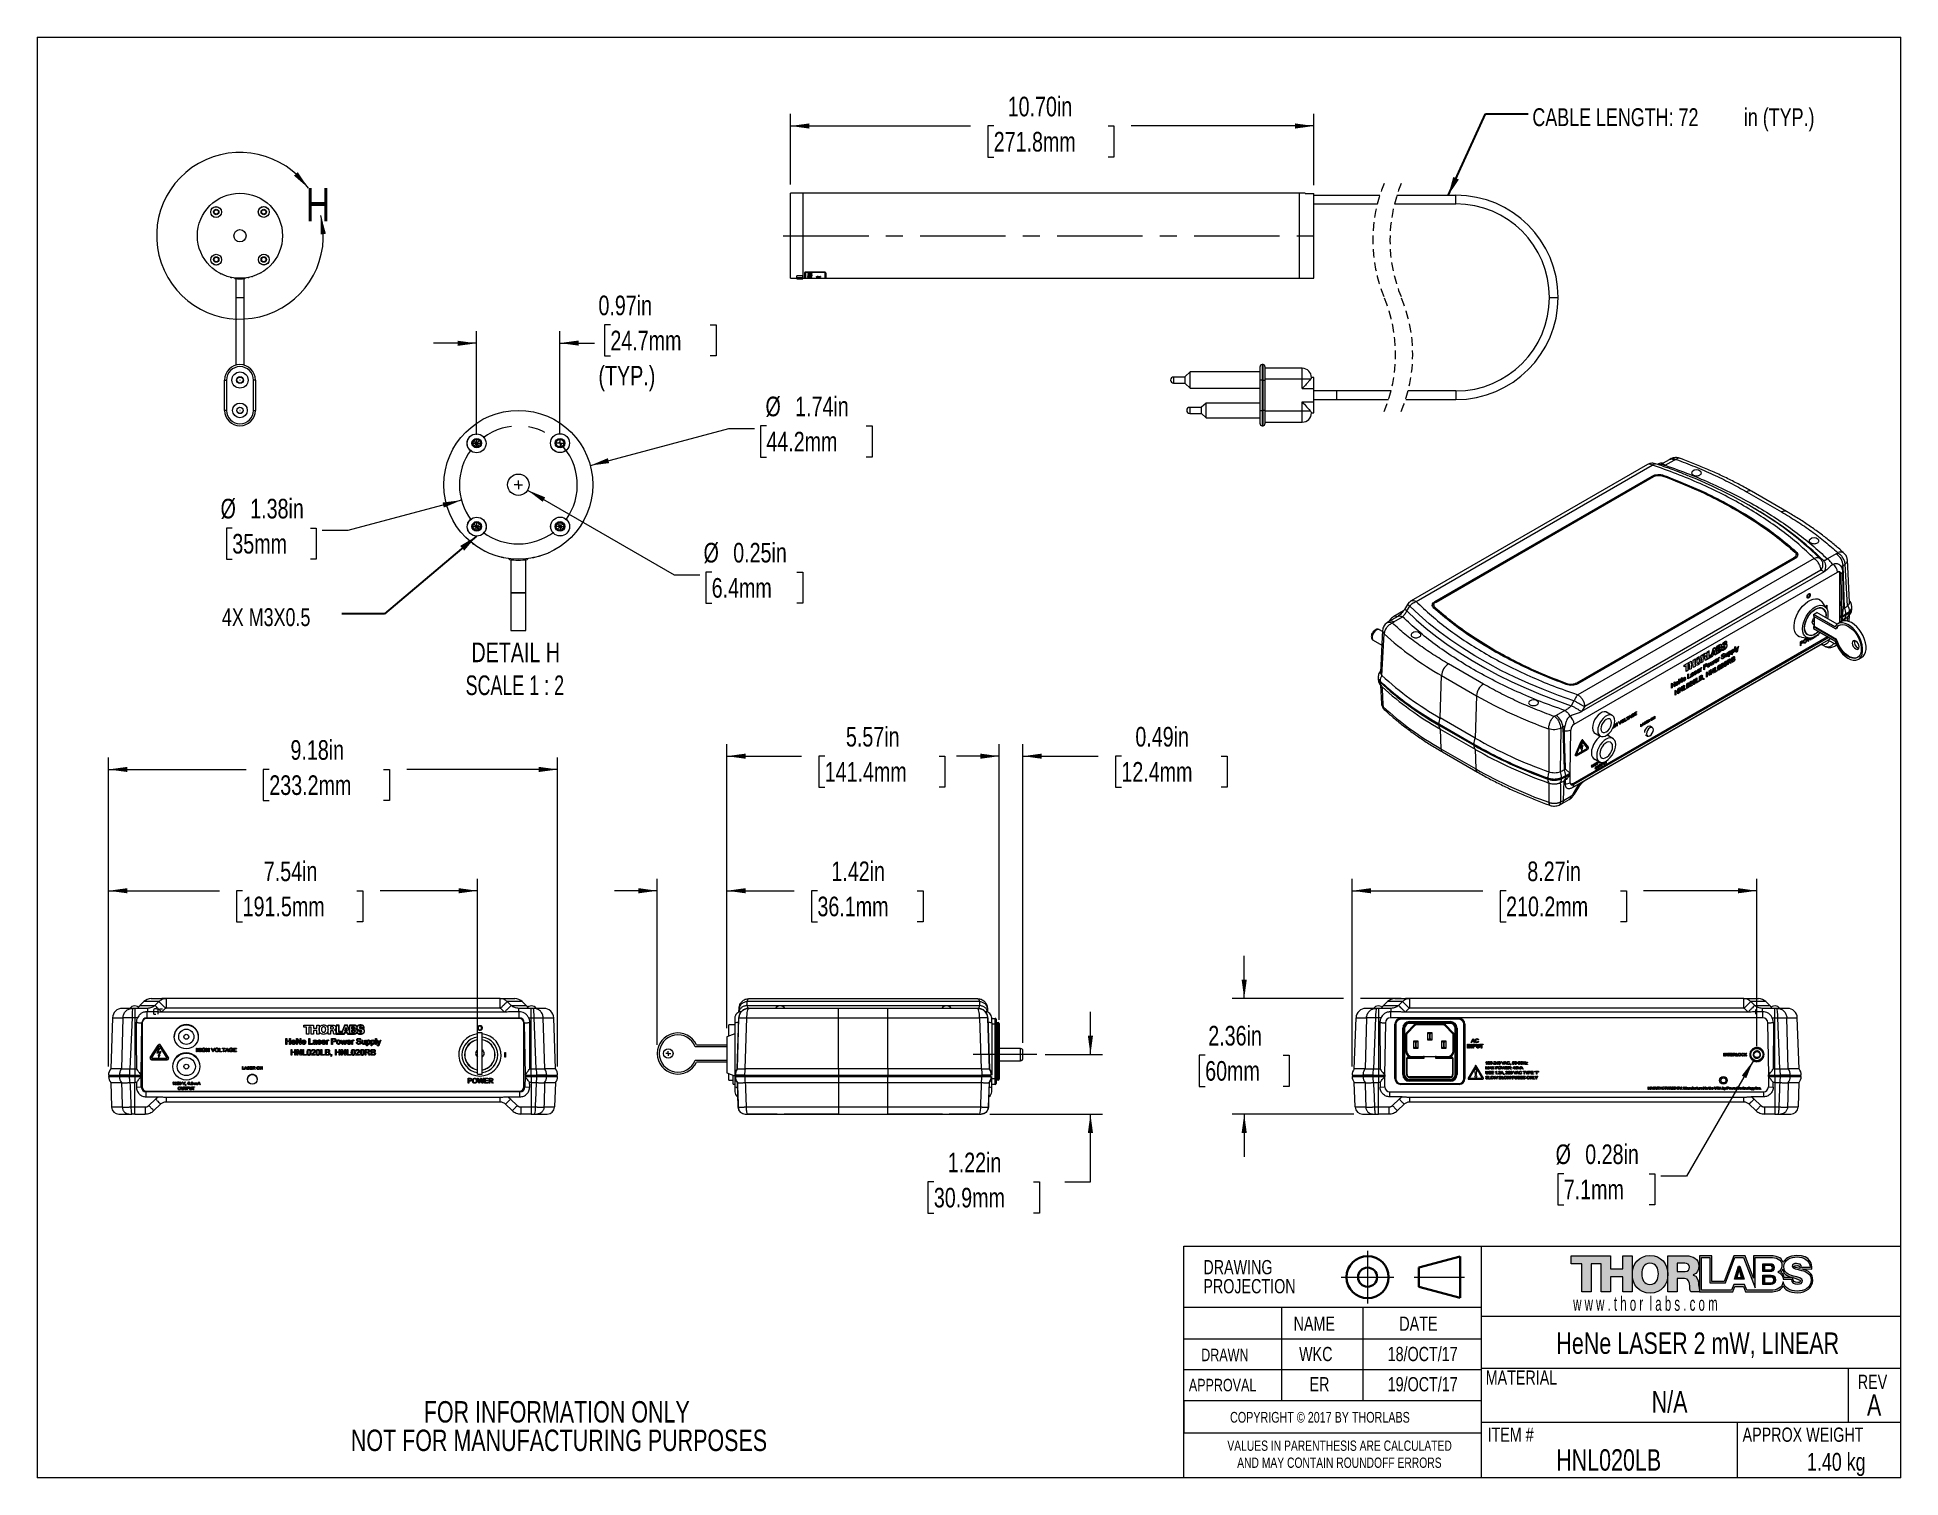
# Model space of a CAD drawing. Header units: inches. Extents: x 0.2 to 38.3, y 0.1 to 29.6.
import ezdxf

# ---------------------------------------------------------------- set-up
doc = ezdxf.new("R2010")
doc.units = ezdxf.units.IN
doc.header["$LTSCALE"] = 3.5
doc.header["$MEASUREMENT"] = 0
doc.header["$PDSIZE"] = -1
doc.linetypes.add('CENTERX2', pattern=[0.8, 0.5, -0.1, 0.1, -0.1])
doc.linetypes.add('HIDDEN', pattern=[0.075, 0.05, -0.025])
doc.styles.add('SLDTEXTSTYLE0', font='TXT', dxfattribs={"width": 0.75})
doc.styles.add('SLDTEXTSTYLE1', font='TXT', dxfattribs={"width": 0.6})
doc.styles.add('SLDTEXTSTYLE2', font='TXT', dxfattribs={"width": 0.681818})
doc.dimstyles.new('SLDDIMSTYLE0', dxfattribs={"dimtxt": 0.401042, "dimasz": 0.385, "dimexe": 0, "dimexo": 0.0625, "dimgap": 0.10026, "dimtad": 0, "dimtih": 1, "dimtoh": 1, "dimrnd": 1e-09, "dimzin": 12, "dimdsep": 46, "dimtxsty": 'SLDTEXTSTYLE0', "dimsah": 1, "dimcen": 0.09, "dimadec": 0, "dimazin": 3, "dimtfac": 1, "dimtofl": 0, "dimtmove": 0, "dimatfit": 3, "dimfxl": 1, "dimfrac": 2, "dimtolj": 1, "dimtzin": 12, "dimarcsym": 0})
doc.dimstyles.new('SLDDIMSTYLE1', dxfattribs={"dimtxt": 0.401042, "dimasz": 0.385, "dimexe": 0, "dimexo": 0.0625, "dimgap": 0.10026, "dimtad": 0, "dimtih": 1, "dimtoh": 1, "dimrnd": 1e-09, "dimzin": 12, "dimdsep": 46, "dimtxsty": 'SLDTEXTSTYLE0', "dimsah": 1, "dimcen": 0.09, "dimadec": 0, "dimazin": 3, "dimtfac": 1, "dimtmove": 0, "dimatfit": 0, "dimfxl": 1, "dimfrac": 2, "dimtolj": 1, "dimtzin": 12, "dimarcsym": 0})
doc.dimstyles.new('SLDDIMSTYLE2', dxfattribs={"dimtxt": 0.401042, "dimasz": 0.385, "dimexe": 0, "dimexo": 0.0625, "dimgap": 0.10026, "dimtad": 0, "dimtih": 1, "dimtoh": 1, "dimrnd": 1e-09, "dimdsep": 46, "dimtxsty": 'SLDTEXTSTYLE0', "dimsah": 1, "dimcen": 0.09, "dimadec": 0, "dimazin": 2, "dimtfac": 1, "dimtmove": 0, "dimatfit": 0, "dimfxl": 1, "dimfrac": 2, "dimtolj": 1, "dimtzin": 12, "dimarcsym": 0})
doc.dimstyles.new('SLDDIMSTYLE3', dxfattribs={"dimtxt": 0.401042, "dimasz": 0.385, "dimexe": 0, "dimexo": 0.0625, "dimgap": 0.10026, "dimtad": 0, "dimtih": 1, "dimtoh": 1, "dimrnd": 1e-09, "dimdsep": 46, "dimtxsty": 'SLDTEXTSTYLE0', "dimsah": 1, "dimcen": 0, "dimadec": 0, "dimazin": 2, "dimtfac": 1, "dimtofl": 0, "dimtmove": 0, "dimatfit": 3, "dimfxl": 1, "dimfrac": 2, "dimtolj": 1, "dimtzin": 12, "dimarcsym": 0})
doc.dimstyles.new('SLDDIMSTYLE4', dxfattribs={"dimtxt": 0.401042, "dimasz": 0.385, "dimexe": 0, "dimexo": 0.0625, "dimgap": 0.10026, "dimtad": 0, "dimtih": 1, "dimtoh": 1, "dimrnd": 1e-09, "dimzin": 4, "dimdsep": 46, "dimtxsty": 'SLDTEXTSTYLE0', "dimsah": 1, "dimcen": 0.09, "dimadec": 0, "dimazin": 1, "dimtfac": 1, "dimtofl": 0, "dimtmove": 0, "dimatfit": 3, "dimfxl": 1, "dimfrac": 2, "dimtolj": 1, "dimtzin": 12, "dimarcsym": 0})
doc.dimstyles.new('SLDDIMSTYLE5', dxfattribs={"dimtxt": 0.18, "dimasz": 0.385, "dimexe": 0, "dimexo": 0.0625, "dimgap": 0, "dimtad": 0, "dimtih": 1, "dimtoh": 1, "dimdec": 0, "dimrnd": 1e-09, "dimzin": 0, "dimdsep": 46, "dimtxsty": 'Standard', "dimsah": 1, "dimcen": 0.09, "dimadec": 0, "dimazin": 0, "dimtfac": 0.385, "dimtdec": 0, "dimtofl": 0, "dimtmove": 0, "dimatfit": 3, "dimfxl": 1, "dimfrac": 2, "dimtolj": 1, "dimtzin": 0, "dimarcsym": 0})
doc.dimstyles.new('SLDDIMSTYLE6', dxfattribs={"dimtxt": 0.401042, "dimasz": 0.385, "dimexe": 0, "dimexo": 0.0625, "dimgap": 0.10026, "dimtad": 0, "dimtih": 1, "dimtoh": 1, "dimlfac": 0.571429, "dimrnd": 1e-09, "dimdsep": 46, "dimtxsty": 'SLDTEXTSTYLE0', "dimsah": 1, "dimcen": 0.09, "dimadec": 0, "dimazin": 2, "dimtfac": 1, "dimtmove": 0, "dimatfit": 0, "dimfxl": 1, "dimfrac": 2, "dimtolj": 1, "dimtzin": 12, "dimarcsym": 0})
doc.dimstyles.new('SLDDIMSTYLE7', dxfattribs={"dimtxt": 0.401042, "dimasz": 0.385, "dimexe": 0, "dimexo": 0.0625, "dimgap": 0.10026, "dimtad": 0, "dimtih": 1, "dimtoh": 1, "dimlfac": 0.571429, "dimrnd": 1e-09, "dimdsep": 46, "dimtxsty": 'SLDTEXTSTYLE0', "dimsah": 1, "dimcen": 0, "dimadec": 0, "dimazin": 2, "dimtfac": 1, "dimtofl": 0, "dimtmove": 0, "dimatfit": 3, "dimfxl": 1, "dimfrac": 2, "dimtolj": 1, "dimtzin": 12, "dimarcsym": 0})
doc.dimstyles.new('SLDDIMSTYLE8', dxfattribs={"dimtxt": 0.401042, "dimasz": 0.385, "dimexe": 0, "dimexo": 0.0625, "dimgap": 0.10026, "dimtad": 0, "dimtih": 1, "dimtoh": 1, "dimlfac": 0.571429, "dimrnd": 1e-09, "dimzin": 12, "dimdsep": 46, "dimtxsty": 'SLDTEXTSTYLE0', "dimsah": 1, "dimcen": 0, "dimadec": 0, "dimazin": 3, "dimtfac": 1, "dimtofl": 0, "dimtmove": 0, "dimatfit": 3, "dimfxl": 1, "dimfrac": 2, "dimtolj": 1, "dimtzin": 12, "dimarcsym": 0})

msp = doc.modelspace()

# ---------------------------------------------------------------- texts
at = {"color": 7, "linetype": 'Continuous', "lineweight": 0}
for s, insert, char_height, attachment_point, style in [('H', (5.709, 26.494), 0.681, 1, 'SLDTEXTSTYLE0'), ('4X M3X0.5', (3.991, 17.902), 0.3646, 1, 'SLDTEXTSTYLE0'), ('w w w . t h o r  l a b s . c o m', (31.611, 3.83), 0.29167, 1, 'SLDTEXTSTYLE1'), ('NAME', (25.896, 3.42), 0.2917, 1, 'SLDTEXTSTYLE0'), ('DATE', (28.057, 3.42), 0.2917, 1, 'SLDTEXTSTYLE0'), ('HeNe LASER 2 mW, LINEAR', (34.157, 3.095), 0.4375, 2, 'SLDTEXTSTYLE0'), ('DRAWN', (24.008, 2.763), 0.2552, 1, 'SLDTEXTSTYLE0'), ('WKC', (26.009, 2.8), 0.2917, 1, 'SLDTEXTSTYLE0'), ('18/OCT/17', (28.534, 2.8), 0.2917, 2, 'SLDTEXTSTYLE0'), ('MATERIAL', (29.822, 2.318), 0.2917, 1, 'SLDTEXTSTYLE0'), ('APPROVAL', (23.755, 2.147), 0.2552, 1, 'SLDTEXTSTYLE0'), ('ER', (26.222, 2.183), 0.2917, 1, 'SLDTEXTSTYLE0'), ('19/OCT/17', (28.535, 2.183), 0.2917, 2, 'SLDTEXTSTYLE0'), ('N/A', (33.581, 1.895), 0.4375, 2, 'SLDTEXTSTYLE0'), ('REV', (37.428, 2.231), 0.2917, 1, 'SLDTEXTSTYLE0'), ('A', (37.762, 1.83), 0.438, 2, 'SLDTEXTSTYLE0'), ('COPYRIGHT © 2017 BY THORLABS', (24.598, 1.47), 0.21875, 1, 'SLDTEXTSTYLE0'), ('ITEM #', (29.86, 1.151), 0.2917, 1, 'SLDTEXTSTYLE0'), ('APPROX WEIGHT', (35.073, 1.151), 0.29167, 1, 'SLDTEXTSTYLE0'), ('HNL020LB', (32.336, 0.707), 0.4375, 2, 'SLDTEXTSTYLE0'), ('1.40 kg', (36.988, 0.632), 0.3646, 2, 'SLDTEXTSTYLE0')]:
    msp.add_mtext(s, dxfattribs=dict(at, insert=insert, char_height=char_height, attachment_point=attachment_point, style=style))

# ---------------------------------------------------------------- blocks, each defined once
blk = doc.blocks.new('Third Angle Projection Block')
at = {"color": 7, "linetype": 'CENTERX2', "lineweight": 0}
for p, q in [((13.983, 3.282), (13.983, 1.938)), ((13.311, 2.61), (14.655, 2.61)), ((15.176, 2.61), (16.46, 2.61))]:
    blk.add_line(p, q, dxfattribs=at)
at = {"color": 7, "linetype": 'Continuous', "lineweight": 30}
for p, q in [((16.346, 3.135), (15.296, 2.854)), ((16.346, 2.085), (16.346, 3.135)), ((15.296, 2.854), (15.296, 2.366)), ((15.296, 2.366), (16.346, 2.085))]:
    blk.add_line(p, q, dxfattribs=at)
for radius in [0.538, 0.244]:
    blk.add_circle((13.983, 2.61), radius, dxfattribs=at)
at = {"color": 7, "linetype": 'Continuous', "lineweight": 0}
blk.add_point((13.983, 2.61), dxfattribs=at)
blk = doc.blocks.new('THORLABS LOGO1')
at = {"linetype": 'Continuous'}
blk.add_hatch(color=7, dxfattribs=at).paths.add_polyline_path([(8.39, 5.83), (8.39, 6.9), (9.16, 6.9), (9.16, 3.95), (8.39, 3.95), (8.39, 5.17), (7.38, 5.17), (7.38, 3.95), (6.61, 3.95), (6.61, 6.24), (5.81, 6.24), (5.81, 3.95), (5.04, 3.95), (5.04, 6.24), (4.16, 6.24), (4.16, 6.9), (7.38, 6.9), (7.38, 5.83)], flags=0)
h = blk.add_hatch(color=7, dxfattribs=at)
edge = h.paths.add_edge_path(flags=0)
edge.add_spline(control_points=[(10.62, 3.85), (11.55, 3.85), (12.07, 4.53), (12.07, 5.39), (12.07, 6.24), (11.54, 6.92), (10.61, 6.92)], knot_values=[0, 0, 0, 0, 1, 1, 1, 2, 2, 2, 2], weights=[1, 1, 1, 1, 1, 1, 1], degree=3, periodic=0)
edge.add_spline(control_points=[(10.61, 6.92), (9.69, 6.91), (9.17, 6.24), (9.17, 5.39)], knot_values=[3.002118, 3.002118, 3.002118, 3.002118, 4, 4, 4, 4], weights=[1, 1, 1, 1], degree=3, periodic=0)
edge.add_spline(control_points=[(9.17, 5.39), (9.17, 5.39), (9.17, 5.39), (9.17, 5.39), (9.16, 4.53), (9.69, 3.85), (10.62, 3.85)], knot_values=[2, 2, 2, 2, 2.002118, 2.002118, 2.002118, 3.002118, 3.002118, 3.002118, 3.002118], weights=[1, 1, 1, 1, 1, 1, 1], degree=3, periodic=0)
edge = h.paths.add_edge_path(flags=0)
edge.add_spline(control_points=[(10.61, 4.55), (10.12, 4.55), (9.93, 4.99), (9.93, 5.43)], knot_values=[3, 3, 3, 3, 4, 4, 4, 4], weights=[1, 1, 1, 1], degree=3, periodic=0)
edge.add_spline(control_points=[(9.93, 5.43), (9.93, 5.87), (10.12, 6.3), (10.61, 6.3)], knot_values=[2, 2, 2, 2, 3, 3, 3, 3], weights=[1, 1, 1, 1], degree=3, periodic=0)
edge.add_spline(control_points=[(10.61, 6.3), (11.11, 6.3), (11.3, 5.87), (11.3, 5.43)], knot_values=[1, 1, 1, 1, 2, 2, 2, 2], weights=[1, 1, 1, 1], degree=3, periodic=0)
edge.add_spline(control_points=[(11.3, 5.43), (11.3, 4.99), (11.11, 4.55), (10.61, 4.55)], knot_values=[0, 0, 0, 0, 1, 1, 1, 1], weights=[1, 1, 1, 1], degree=3, periodic=0)
h = blk.add_hatch(color=7, dxfattribs=at)
edge = h.paths.add_edge_path(flags=0)
edge.add_line((12.07, 3.95), (12.07, 6.9))
edge.add_line((12.07, 6.9), (13.58, 6.9))
edge.add_spline(control_points=[(13.58, 6.9), (14.1, 6.9), (14.61, 6.66), (14.61, 6.07)], knot_values=[1, 1, 1, 1, 2, 2, 2, 2], weights=[1, 1, 1, 1], degree=3, periodic=0)
edge.add_spline(control_points=[(14.61, 6.07), (14.61, 5.75), (14.46, 5.45), (14.15, 5.33)], knot_values=[2, 2, 2, 2, 3, 3, 3, 3], weights=[1, 1, 1, 1], degree=3, periodic=0)
edge.add_line((14.15, 5.33), (14.15, 5.32))
edge.add_spline(control_points=[(14.15, 5.32), (14.47, 5.25), (14.56, 4.9), (14.58, 4.62)], knot_values=[4, 4, 4, 4, 5, 5, 5, 5], weights=[1, 1, 1, 1], degree=3, periodic=0)
edge.add_spline(control_points=[(14.58, 4.62), (14.59, 4.53), (14.61, 4.27), (14.66, 4.09)], knot_values=[5, 5, 5, 5, 5.740443, 5.740443, 5.740443, 5.740443], weights=[1, 1, 1, 1], degree=3, periodic=0)
edge.add_line((14.66, 4.09), (14.66, 3.95))
edge.add_line((14.66, 3.95), (13.94, 3.95))
edge.add_spline(control_points=[(13.94, 3.95), (13.88, 4.05), (13.87, 4.34), (13.86, 4.42)], knot_values=[7, 7, 7, 7, 8, 8, 8, 8], weights=[1, 1, 1, 1], degree=3, periodic=0)
edge.add_spline(control_points=[(13.86, 4.42), (13.84, 4.72), (13.79, 5.03), (13.43, 5.03)], knot_values=[8, 8, 8, 8, 9, 9, 9, 9], weights=[1, 1, 1, 1], degree=3, periodic=0)
edge.add_line((13.43, 5.03), (12.84, 5.03))
edge.add_line((12.84, 5.03), (12.84, 3.95))
edge.add_line((12.84, 3.95), (12.07, 3.95))
edge = h.paths.add_edge_path(flags=0)
edge.add_line((13.46, 6.29), (12.84, 6.29))
edge.add_line((12.84, 6.29), (12.84, 5.62))
edge.add_line((12.84, 5.62), (13.49, 5.62))
edge.add_spline(control_points=[(13.49, 5.62), (13.72, 5.62), (13.84, 5.75), (13.84, 5.97)], knot_values=[1, 1, 1, 1, 2, 2, 2, 2], weights=[1, 1, 1, 1], degree=3, periodic=0)
edge.add_spline(control_points=[(13.84, 5.97), (13.84, 6.19), (13.67, 6.29), (13.46, 6.29)], knot_values=[2, 2, 2, 2, 3, 3, 3, 3], weights=[1, 1, 1, 1], degree=3, periodic=0)
h = blk.add_hatch(color=7, dxfattribs=at)
edge = h.paths.add_edge_path(flags=0)
edge.add_spline(control_points=[(21.5, 6.36), (21.37, 6.6), (21.3, 6.9), (20.36, 6.9)], knot_values=[4, 4, 4, 4, 5, 5, 5, 5], weights=[1, 1, 1, 1], degree=3, periodic=0)
edge.add_line((20.36, 6.9), (19.06, 6.9))
edge.add_line((19.06, 6.9), (19.06, 5.06))
edge.add_line((19.06, 5.06), (18.38, 6.9))
edge.add_line((18.38, 6.9), (17.47, 6.9))
edge.add_line((17.47, 6.9), (16.68, 4.8))
edge.add_line((16.68, 4.8), (15.67, 4.79))
edge.add_line((15.67, 4.79), (15.66, 6.9))
edge.add_line((15.66, 6.9), (14.66, 6.9))
edge.add_line((14.66, 6.9), (14.66, 3.95))
edge.add_line((14.66, 3.95), (17.37, 3.96))
edge.add_line((17.37, 3.96), (17.55, 4.4))
edge.add_line((17.55, 4.4), (18.26, 4.4))
edge.add_line((18.26, 4.4), (18.43, 3.96))
edge.add_line((18.43, 3.96), (20.62, 3.96))
edge.add_spline(control_points=[(20.62, 3.96), (21.02, 3.97), (21.38, 4.16), (21.49, 4.43)], knot_values=[19, 19, 19, 19, 20, 20, 20, 20], weights=[1, 1, 1, 1], degree=3, periodic=0)
edge.add_spline(control_points=[(21.49, 4.43), (21.6, 4.16), (21.97, 3.88), (22.68, 3.88)], knot_values=[20, 20, 20, 20, 21, 21, 21, 21], weights=[1, 1, 1, 1], degree=3, periodic=0)
edge.add_spline(control_points=[(22.68, 3.88), (23.39, 3.88), (23.92, 4.31), (23.92, 4.88)], knot_values=[21, 21, 21, 21, 22, 22, 22, 22], weights=[1, 1, 1, 1], degree=3, periodic=0)
edge.add_spline(control_points=[(23.92, 4.88), (23.92, 5.47), (23.59, 5.67), (23.06, 5.81)], knot_values=[22, 22, 22, 22, 23, 23, 23, 23], weights=[1, 1, 1, 1], degree=3, periodic=0)
edge.add_spline(control_points=[(23.06, 5.81), (23.05, 5.81), (23.04, 5.81), (23.04, 5.82)], knot_values=[0, 0, 0, 0, 1, 1, 1, 1], weights=[1, 1, 1, 1], degree=3, periodic=0)
edge.add_line((23.04, 5.82), (23.85, 5.81))
edge.add_spline(control_points=[(23.85, 5.81), (23.85, 6.24), (23.76, 6.92), (22.62, 6.92)], knot_values=[2, 2, 2, 2, 3, 3, 3, 3], weights=[1, 1, 1, 1], degree=3, periodic=0)
edge.add_spline(control_points=[(22.62, 6.92), (21.96, 6.92), (21.63, 6.6), (21.5, 6.36)], knot_values=[3, 3, 3, 3, 4, 4, 4, 4], weights=[1, 1, 1, 1], degree=3, periodic=0)
edge = h.paths.add_edge_path(flags=0)
edge.add_spline(control_points=[(22.92, 4.84), (22.89, 4.71), (22.79, 4.67), (22.54, 4.74)], knot_values=[4, 4, 4, 4, 5, 5, 5, 5], weights=[1, 1, 1, 1], degree=3, periodic=0)
edge.add_spline(control_points=[(22.54, 4.74), (22.29, 4.81), (22.28, 4.95), (22.28, 5.11)], knot_values=[5, 5, 5, 5, 6, 6, 6, 6], weights=[1, 1, 1, 1], degree=3, periodic=0)
edge.add_spline(control_points=[(22.28, 5.11), (22.61, 5.02), (22.94, 4.9), (22.92, 4.84)], knot_values=[3, 3, 3, 3, 4, 4, 4, 4], weights=[1, 1, 1, 1], degree=3, periodic=0)
edge = h.paths.add_edge_path(flags=0)
edge.add_spline(control_points=[(21.4, 6.09), (21.4, 5.85), (21.26, 5.66), (21.05, 5.55)], knot_values=[17, 17, 17, 17, 18, 18, 18, 18], weights=[1, 1, 1, 1], degree=3, periodic=0)
edge.add_spline(control_points=[(21.05, 5.55), (21.31, 5.48), (21.48, 5.26), (21.5, 4.99)], knot_values=[18, 18, 18, 18, 19, 19, 19, 19], weights=[1, 1, 1, 1], degree=3, periodic=0)
edge.add_line((21.5, 4.99), (22.17, 4.99))
edge.add_spline(control_points=[(22.17, 4.99), (22.18, 4.68), (22.37, 4.58), (22.67, 4.58)], knot_values=[20, 20, 20, 20, 21, 21, 21, 21], weights=[1, 1, 1, 1], degree=3, periodic=0)
edge.add_spline(control_points=[(22.67, 4.58), (22.88, 4.58), (23.09, 4.66), (23.09, 4.85)], knot_values=[21, 21, 21, 21, 22, 22, 22, 22], weights=[1, 1, 1, 1], degree=3, periodic=0)
edge.add_spline(control_points=[(23.09, 4.85), (23.09, 5.09), (22.71, 5.13), (22.33, 5.24)], knot_values=[22, 22, 22, 22, 23, 23, 23, 23], weights=[1, 1, 1, 1], degree=3, periodic=0)
edge.add_spline(control_points=[(22.33, 5.24), (21.95, 5.35), (21.55, 5.52), (21.55, 6)], knot_values=[23, 23, 23, 23, 24, 24, 24, 24], weights=[1, 1, 1, 1], degree=3, periodic=0)
edge.add_spline(control_points=[(21.55, 6), (21.55, 6.58), (22.14, 6.81), (22.63, 6.81)], knot_values=[24, 24, 24, 24, 25, 25, 25, 25], weights=[1, 1, 1, 1], degree=3, periodic=0)
edge.add_spline(control_points=[(22.63, 6.81), (23.16, 6.81), (23.7, 6.55), (23.7, 5.95)], knot_values=[25, 25, 25, 25, 26, 26, 26, 26], weights=[1, 1, 1, 1], degree=3, periodic=0)
edge.add_line((23.7, 5.95), (23.01, 5.95))
edge.add_spline(control_points=[(23.01, 5.95), (23.02, 6.19), (22.79, 6.27), (22.58, 6.27)], knot_values=[27, 27, 27, 27, 28, 28, 28, 28], weights=[1, 1, 1, 1], degree=3, periodic=0)
edge.add_spline(control_points=[(22.58, 6.27), (22.43, 6.27), (22.24, 6.22), (22.24, 6.05)], knot_values=[28, 28, 28, 28, 29, 29, 29, 29], weights=[1, 1, 1, 1], degree=3, periodic=0)
edge.add_spline(control_points=[(22.24, 6.05), (22.24, 5.84), (22.63, 5.8), (23.01, 5.7)], knot_values=[29, 29, 29, 29, 30, 30, 30, 30], weights=[1, 1, 1, 1], degree=3, periodic=0)
edge.add_spline(control_points=[(23.01, 5.7), (23.4, 5.59), (23.79, 5.41), (23.79, 4.93)], knot_values=[30, 30, 30, 30, 31, 31, 31, 31], weights=[1, 1, 1, 1], degree=3, periodic=0)
edge.add_spline(control_points=[(23.79, 4.93), (23.79, 4.26), (23.21, 4.01), (22.63, 4.01)], knot_values=[31, 31, 31, 31, 32, 32, 32, 32], weights=[1, 1, 1, 1], degree=3, periodic=0)
edge.add_spline(control_points=[(22.63, 4.01), (22.09, 4.01), (21.6, 4.26), (21.5, 4.77)], knot_values=[0, 0, 0, 0, 1, 1, 1, 1], weights=[1, 1, 1, 1], degree=3, periodic=0)
edge.add_spline(control_points=[(21.5, 4.77), (21.43, 4.27), (20.99, 4.09), (20.47, 4.09)], knot_values=[1, 1, 1, 1, 2, 2, 2, 2], weights=[1, 1, 1, 1], degree=3, periodic=0)
edge.add_line((20.47, 4.09), (18.53, 4.09))
edge.add_line((18.53, 4.09), (18.33, 4.54))
edge.add_line((18.33, 4.54), (17.47, 4.54))
edge.add_line((17.47, 4.54), (17.27, 4.1))
edge.add_line((17.27, 4.1), (14.81, 4.1))
edge.add_line((14.81, 4.1), (14.81, 6.75))
edge.add_line((14.81, 6.75), (15.51, 6.75))
edge.add_line((15.51, 6.75), (15.51, 4.7))
edge.add_line((15.51, 4.7), (16.78, 4.7))
edge.add_line((16.78, 4.7), (17.55, 6.75))
edge.add_line((17.55, 6.75), (18.26, 6.75))
edge.add_line((18.26, 6.75), (19.2, 4.28))
edge.add_line((19.2, 4.28), (19.2, 6.75))
edge.add_line((19.2, 6.75), (20.44, 6.75))
edge.add_spline(control_points=[(20.44, 6.75), (20.9, 6.76), (21.4, 6.64), (21.4, 6.09)], knot_values=[16, 16, 16, 16, 17, 17, 17, 17], weights=[1, 1, 1, 1], degree=3, periodic=0)
edge = h.paths.add_edge_path(flags=0)
edge.add_line((22.26, 5.12), (21.59, 5.12))
edge.add_spline(control_points=[(21.59, 5.12), (21.59, 5.32), (21.42, 5.49), (21.31, 5.56)], knot_values=[8, 8, 8, 8, 9, 9, 9, 9], weights=[1, 1, 1, 1], degree=3, periodic=0)
edge.add_spline(control_points=[(21.31, 5.56), (21.37, 5.63), (21.45, 5.69), (21.48, 5.8)], knot_values=[9, 9, 9, 9, 10, 10, 10, 10], weights=[1, 1, 1, 1], degree=3, periodic=0)
edge.add_spline(control_points=[(21.48, 5.8), (21.48, 5.49), (21.77, 5.25), (22.13, 5.15)], knot_values=[10, 10, 10, 10, 11, 11, 11, 11], weights=[1, 1, 1, 1], degree=3, periodic=0)
edge.add_spline(control_points=[(22.13, 5.15), (22.18, 5.14), (22.22, 5.13), (22.26, 5.12)], knot_values=[0, 0, 0, 0, 1, 1, 1, 1], weights=[1, 1, 1, 1], degree=3, periodic=0)
edge = h.paths.add_edge_path(flags=0)
edge.add_spline(control_points=[(22.63, 6.1), (22.79, 6.09), (22.84, 6.06), (22.86, 5.96)], knot_values=[2, 2, 2, 2, 3, 3, 3, 3], weights=[1, 1, 1, 1], degree=3, periodic=0)
edge.add_spline(control_points=[(22.86, 5.96), (22.86, 5.93), (22.86, 5.9), (22.86, 5.85)], knot_values=[3, 3, 3, 3, 4, 4, 4, 4], weights=[1, 1, 1, 1], degree=3, periodic=0)
edge.add_spline(control_points=[(22.86, 5.85), (22.49, 5.95), (22.39, 5.96), (22.39, 6.04)], knot_values=[0, 0, 0, 0, 1, 1, 1, 1], weights=[1, 1, 1, 1], degree=3, periodic=0)
edge.add_spline(control_points=[(22.39, 6.04), (22.39, 6.08), (22.55, 6.1), (22.63, 6.1)], knot_values=[1, 1, 1, 1, 2, 2, 2, 2], weights=[1, 1, 1, 1], degree=3, periodic=0)
h = blk.add_hatch(color=7, dxfattribs=at)
edge = h.paths.add_edge_path(flags=0)
edge.add_line((19.83, 5.61), (19.83, 6.25))
edge.add_line((19.83, 6.25), (20.44, 6.25))
edge.add_spline(control_points=[(20.44, 6.25), (20.61, 6.25), (20.77, 6.17), (20.77, 5.93)], knot_values=[1, 1, 1, 1, 2, 2, 2, 2], weights=[1, 1, 1, 1], degree=3, periodic=0)
edge.add_spline(control_points=[(20.77, 5.93), (20.77, 5.69), (20.58, 5.61), (20.44, 5.61)], knot_values=[2, 2, 2, 2, 3, 3, 3, 3], weights=[1, 1, 1, 1], degree=3, periodic=0)
edge.add_line((20.44, 5.61), (19.83, 5.61))
edge = h.paths.add_edge_path(flags=0)
edge.add_spline(control_points=[(20.62, 5.92), (20.62, 6.06), (20.51, 6.11), (20.39, 6.11)], knot_values=[3, 3, 3, 3, 4, 4, 4, 4], weights=[1, 1, 1, 1], degree=3, periodic=0)
edge.add_line((20.39, 6.11), (19.96, 6.11))
edge.add_line((19.96, 6.11), (19.96, 5.74))
edge.add_line((19.96, 5.74), (20.39, 5.74))
edge.add_spline(control_points=[(20.39, 5.74), (20.49, 5.74), (20.62, 5.78), (20.62, 5.92)], knot_values=[2, 2, 2, 2, 3, 3, 3, 3], weights=[1, 1, 1, 1], degree=3, periodic=0)
h = blk.add_hatch(color=7, dxfattribs=at)
h.paths.add_polyline_path([(17.51, 4.99), (18.3, 4.99), (17.96, 6.05), (17.86, 6.05)], flags=0)
h.paths.add_polyline_path([(17.7, 5.13), (17.9, 5.77), (18.1, 5.13)], flags=0)
h = blk.add_hatch(color=7, dxfattribs=at)
edge = h.paths.add_edge_path(flags=0)
edge.add_line((19.83, 4.56), (19.83, 5.3))
edge.add_line((19.83, 5.3), (20.51, 5.3))
edge.add_spline(control_points=[(20.51, 5.3), (20.7, 5.3), (20.87, 5.21), (20.87, 4.93)], knot_values=[1, 1, 1, 1, 2, 2, 2, 2], weights=[1, 1, 1, 1], degree=3, periodic=0)
edge.add_spline(control_points=[(20.87, 4.93), (20.87, 4.65), (20.66, 4.56), (20.51, 4.56)], knot_values=[2, 2, 2, 2, 3, 3, 3, 3], weights=[1, 1, 1, 1], degree=3, periodic=0)
edge.add_line((20.51, 4.56), (19.83, 4.56))
edge = h.paths.add_edge_path(flags=0)
edge.add_spline(control_points=[(20.74, 4.92), (20.74, 5.1), (20.61, 5.16), (20.47, 5.16)], knot_values=[3, 3, 3, 3, 4, 4, 4, 4], weights=[1, 1, 1, 1], degree=3, periodic=0)
edge.add_line((20.47, 5.16), (19.96, 5.16))
edge.add_line((19.96, 5.16), (19.96, 4.68))
edge.add_line((19.96, 4.68), (20.47, 4.68))
edge.add_spline(control_points=[(20.47, 4.68), (20.59, 4.68), (20.74, 4.74), (20.74, 4.92)], knot_values=[2, 2, 2, 2, 3, 3, 3, 3], weights=[1, 1, 1, 1], degree=3, periodic=0)
at = {"color": 7, "linetype": 'Continuous', "lineweight": 0}
for p, q in [((4.16, 6.24), (4.16, 6.9)), ((4.16, 6.9), (7.38, 6.9)), ((5.04, 6.24), (4.16, 6.24)), ((5.04, 3.95), (5.04, 6.24)), ((6.61, 6.24), (5.81, 6.24)), ((5.81, 6.24), (5.81, 3.95)), ((6.61, 3.95), (6.61, 6.24)), ((7.38, 6.9), (7.38, 5.83)), ((8.39, 5.83), (8.39, 6.9)), ((8.39, 6.9), (9.16, 6.9)), ((9.16, 6.9), (9.16, 3.95)), ((12.07, 6.9), (13.58, 6.9)), ((12.07, 3.95), (12.07, 6.9)), ((13.46, 6.29), (12.84, 6.29)), ((12.84, 6.29), (12.84, 5.62)), ((15.66, 6.9), (14.66, 6.9)), ((14.66, 6.9), (14.66, 3.95)), ((14.81, 4.1), (14.81, 6.75)), ((14.81, 6.75), (15.51, 6.75)), ((15.51, 6.75), (15.51, 4.7)), ((15.67, 4.79), (15.66, 6.9)), ((17.47, 6.9), (16.68, 4.8)), ((16.78, 4.7), (17.55, 6.75)), ((18.38, 6.9), (17.47, 6.9)), ((17.55, 6.75), (18.26, 6.75)), ((18.26, 6.75), (19.2, 4.28)), ((19.06, 5.06), (18.38, 6.9)), ((20.36, 6.9), (19.06, 6.9)), ((19.06, 6.9), (19.06, 5.06)), ((19.2, 4.28), (19.2, 6.75)), ((19.2, 6.75), (20.44, 6.75)), ((19.83, 6.25), (20.44, 6.25)), ((19.83, 5.61), (19.83, 6.25)), ((19.96, 6.11), (19.96, 5.74)), ((20.39, 6.11), (19.96, 6.11)), ((7.38, 5.83), (8.39, 5.83)), ((8.39, 5.17), (7.38, 5.17)), ((7.38, 5.17), (7.38, 3.95)), ((8.39, 3.95), (8.39, 5.17)), ((12.84, 5.62), (13.49, 5.62)), ((13.43, 5.03), (12.84, 5.03)), ((12.84, 5.03), (12.84, 3.95)), ((14.15, 5.33), (14.15, 5.32)), ((15.51, 4.7), (16.78, 4.7)), ((16.68, 4.8), (15.67, 4.79)), ((17.51, 4.99), (17.86, 6.05)), ((18.3, 4.99), (17.51, 4.99)), ((17.9, 5.77), (17.7, 5.13)), ((17.7, 5.13), (18.1, 5.13)), ((17.86, 6.05), (17.96, 6.05)), ((18.1, 5.13), (17.9, 5.77)), ((17.96, 6.05), (18.3, 4.99)), ((20.44, 5.61), (19.83, 5.61)), ((19.83, 5.3), (20.51, 5.3)), ((19.83, 4.56), (19.83, 5.3)), ((19.96, 5.74), (20.39, 5.74)), ((19.96, 5.16), (19.96, 4.68)), ((20.47, 5.16), (19.96, 5.16)), ((19.96, 4.68), (20.47, 4.68)), ((21.5, 4.99), (22.17, 4.99)), ((22.26, 5.12), (21.59, 5.12)), ((23.7, 5.95), (23.01, 5.95)), ((23.04, 5.82), (23.85, 5.81)), ((5.81, 3.95), (5.04, 3.95)), ((7.38, 3.95), (6.61, 3.95)), ((9.16, 3.95), (8.39, 3.95)), ((12.84, 3.95), (12.07, 3.95)), ((14.66, 3.95), (13.94, 3.95)), ((14.66, 4.09), (14.66, 3.95)), ((14.66, 3.95), (17.37, 3.96)), ((17.27, 4.1), (14.81, 4.1)), ((17.47, 4.54), (17.27, 4.1)), ((17.37, 3.96), (17.55, 4.4)), ((18.33, 4.54), (17.47, 4.54)), ((17.55, 4.4), (18.26, 4.4)), ((18.26, 4.4), (18.43, 3.96)), ((18.53, 4.09), (18.33, 4.54)), ((18.43, 3.96), (20.62, 3.96)), ((20.47, 4.09), (18.53, 4.09)), ((20.51, 4.56), (19.83, 4.56))]:
    blk.add_line(p, q, dxfattribs=at)
at = {"color": 8, "linetype": 'Continuous', "lineweight": 0}
for points in [[(9.17, 5.39), (9.17, 6.24), (9.69, 6.91), (10.61, 6.92)], [(10.61, 6.3), (10.12, 6.3), (9.93, 5.87), (9.93, 5.43)], [(11.3, 5.43), (11.3, 5.87), (11.11, 6.3), (10.61, 6.3)], [(13.84, 5.97), (13.84, 6.19), (13.67, 6.29), (13.46, 6.29)], [(13.58, 6.9), (14.1, 6.9), (14.61, 6.66), (14.61, 6.07)], [(21.5, 6.36), (21.37, 6.6), (21.3, 6.9), (20.36, 6.9)], [(20.62, 5.92), (20.62, 6.06), (20.51, 6.11), (20.39, 6.11)], [(20.44, 6.75), (20.9, 6.76), (21.4, 6.64), (21.4, 6.09)], [(20.44, 6.25), (20.61, 6.25), (20.77, 6.17), (20.77, 5.93)], [(22.62, 6.92), (21.96, 6.92), (21.63, 6.6), (21.5, 6.36)], [(21.55, 6), (21.55, 6.58), (22.14, 6.81), (22.63, 6.81)], [(22.58, 6.27), (22.43, 6.27), (22.24, 6.22), (22.24, 6.05)], [(22.39, 6.04), (22.39, 6.08), (22.55, 6.1), (22.63, 6.1)], [(23.01, 5.95), (23.02, 6.19), (22.79, 6.27), (22.58, 6.27)], [(23.85, 5.81), (23.85, 6.24), (23.76, 6.92), (22.62, 6.92)], [(22.63, 6.81), (23.16, 6.81), (23.7, 6.55), (23.7, 5.95)], [(22.63, 6.1), (22.79, 6.09), (22.84, 6.06), (22.86, 5.96)], [(9.93, 5.43), (9.93, 4.99), (10.12, 4.55), (10.61, 4.55)], [(10.61, 4.55), (11.11, 4.55), (11.3, 4.99), (11.3, 5.43)], [(13.86, 4.42), (13.84, 4.72), (13.79, 5.03), (13.43, 5.03)], [(13.49, 5.62), (13.72, 5.62), (13.84, 5.75), (13.84, 5.97)], [(14.61, 6.07), (14.61, 5.75), (14.46, 5.45), (14.15, 5.33)], [(14.15, 5.32), (14.47, 5.25), (14.56, 4.9), (14.58, 4.62)], [(14.58, 4.62), (14.59, 4.53), (14.61, 4.27), (14.66, 4.09)], [(20.39, 5.74), (20.49, 5.74), (20.62, 5.78), (20.62, 5.92)], [(20.77, 5.93), (20.77, 5.69), (20.58, 5.61), (20.44, 5.61)], [(20.74, 4.92), (20.74, 5.1), (20.61, 5.16), (20.47, 5.16)], [(20.47, 4.68), (20.59, 4.68), (20.74, 4.74), (20.74, 4.92)], [(21.5, 4.77), (21.43, 4.27), (20.99, 4.09), (20.47, 4.09)], [(20.51, 5.3), (20.7, 5.3), (20.87, 5.21), (20.87, 4.93)], [(20.87, 4.93), (20.87, 4.65), (20.66, 4.56), (20.51, 4.56)], [(21.4, 6.09), (21.4, 5.85), (21.26, 5.66), (21.05, 5.55)], [(21.05, 5.55), (21.31, 5.48), (21.48, 5.26), (21.5, 4.99)], [(21.31, 5.56), (21.37, 5.63), (21.45, 5.69), (21.48, 5.8)], [(21.59, 5.12), (21.59, 5.32), (21.42, 5.49), (21.31, 5.56)], [(21.48, 5.8), (21.48, 5.49), (21.77, 5.25), (22.13, 5.15)], [(22.63, 4.01), (22.09, 4.01), (21.6, 4.26), (21.5, 4.77)], [(22.33, 5.24), (21.95, 5.35), (21.55, 5.52), (21.55, 6)], [(22.13, 5.15), (22.18, 5.14), (22.22, 5.13), (22.26, 5.12)], [(22.17, 4.99), (22.18, 4.68), (22.37, 4.58), (22.67, 4.58)], [(22.24, 6.05), (22.24, 5.84), (22.63, 5.8), (23.01, 5.7)], [(22.28, 5.11), (22.61, 5.02), (22.94, 4.9), (22.92, 4.84)], [(22.54, 4.74), (22.29, 4.81), (22.28, 4.95), (22.28, 5.11)], [(23.09, 4.85), (23.09, 5.09), (22.71, 5.13), (22.33, 5.24)], [(22.86, 5.85), (22.49, 5.95), (22.39, 5.96), (22.39, 6.04)], [(22.92, 4.84), (22.89, 4.71), (22.79, 4.67), (22.54, 4.74)], [(23.79, 4.93), (23.79, 4.26), (23.21, 4.01), (22.63, 4.01)], [(22.67, 4.58), (22.88, 4.58), (23.09, 4.66), (23.09, 4.85)], [(22.68, 3.88), (23.39, 3.88), (23.92, 4.31), (23.92, 4.88)], [(22.86, 5.96), (22.86, 5.93), (22.86, 5.9), (22.86, 5.85)], [(23.01, 5.7), (23.4, 5.59), (23.79, 5.41), (23.79, 4.93)], [(23.06, 5.81), (23.05, 5.81), (23.04, 5.81), (23.04, 5.82)], [(23.92, 4.88), (23.92, 5.47), (23.59, 5.67), (23.06, 5.81)], [(13.94, 3.95), (13.88, 4.05), (13.87, 4.34), (13.86, 4.42)], [(20.62, 3.96), (21.02, 3.97), (21.38, 4.16), (21.49, 4.43)], [(21.49, 4.43), (21.6, 4.16), (21.97, 3.88), (22.68, 3.88)]]:
    blk.add_open_spline(points, degree=3, dxfattribs=at)
for points, knots in [([(10.61, 6.92), (11.54, 6.92), (12.07, 6.24), (12.07, 5.39), (12.07, 4.53), (11.55, 3.85), (10.62, 3.85)], [0, 0, 0, 0, 1, 1, 1, 2, 2, 2, 2]), ([(10.62, 3.85), (9.69, 3.85), (9.16, 4.53), (9.17, 5.39), (9.17, 5.39), (9.17, 5.39), (9.17, 5.39)], [2, 2, 2, 2, 3, 3, 3, 3.002118, 3.002118, 3.002118, 3.002118])]:
    blk.add_open_spline(points, degree=3, knots=knots, dxfattribs=at)
blk = doc.blocks.new('SW_NOTE_0')
at = {"color": 0, "linetype": 'Continuous', "lineweight": 0, "char_height": 0.21, "attachment_point": 2, "style": 'SLDTEXTSTYLE0'}
for s, insert in [('VALUES IN PARENTHESIS ARE CALCULATED', (2.743, 0.271)), ('AND MAY CONTAIN ROUNDOFF ERRORS', (2.739, -0.077))]:
    blk.add_mtext(s, dxfattribs=dict(at, insert=insert))
blk = doc.blocks.new('SW_NOTE_1')
at = {"color": 0, "linetype": 'Continuous', "lineweight": 0, "char_height": 0.2917, "attachment_point": 1, "style": 'SLDTEXTSTYLE0'}
for s, insert in [('DRAWING', (0, 0.376)), ('PROJECTION', (0, -0.013))]:
    blk.add_mtext(s, dxfattribs=dict(at, insert=insert))
blk = doc.blocks.new('SW_NOTE_2')
at = {"color": 0, "linetype": 'Continuous', "lineweight": 0, "char_height": 0.4375, "attachment_point": 2, "style": 'SLDTEXTSTYLE0'}
for s, insert in [('FOR INFORMATION ONLY', (3.452, 0.564)), ('NOT FOR MANUFACTURING PURPOSES', (3.497, -0.019))]:
    blk.add_mtext(s, dxfattribs=dict(at, insert=insert))
blk = doc.blocks.new('_D')
at = {"color": 7, "linetype": 'Continuous', "lineweight": 0}
for p, q in [((1.674, 8.533), (1.674, 14.851)), ((1.674, 14.606), (4.487, 14.606)), ((4.96, 14.606), (4.838, 14.606)), ((4.838, 14.606), (4.838, 13.969)), ((7.296, 14.606), (7.418, 14.606)), ((7.418, 14.606), (7.418, 13.969)), ((10.854, 14.606), (7.769, 14.606)), ((10.854, 8.533), (10.854, 14.851)), ((4.838, 13.969), (4.96, 13.969)), ((7.418, 13.969), (7.296, 13.969))]:
    blk.add_line(p, q, dxfattribs=at)
for points in [[(1.674, 14.606), (2.059, 14.554), (2.059, 14.659)], [(10.854, 14.606), (10.469, 14.659), (10.469, 14.554)]]:
    blk.add_solid(points, dxfattribs=at)
at = {"color": 7, "linetype": 'Continuous', "lineweight": 0, "char_height": 0.401, "attachment_point": 1, "style": 'SLDTEXTSTYLE0'}
for s, insert in [('9.18in', (5.393, 15.205)), ('233.2mm', (4.96, 14.486))]:
    blk.add_mtext(s, dxfattribs=dict(at, insert=insert))
blk = doc.blocks.new('_D_1')
at = {"color": 7, "linetype": 'Continuous', "lineweight": 0}
for p, q in [((1.674, 8.533), (1.674, 12.371)), ((9.215, 9.219), (9.215, 12.371)), ((1.674, 12.126), (3.942, 12.126)), ((4.415, 12.126), (4.293, 12.126)), ((4.293, 12.126), (4.293, 11.489)), ((6.751, 12.126), (6.873, 12.126)), ((6.873, 12.126), (6.873, 11.489)), ((9.215, 12.126), (7.224, 12.126)), ((4.293, 11.489), (4.415, 11.489)), ((6.873, 11.489), (6.751, 11.489))]:
    blk.add_line(p, q, dxfattribs=at)
for points in [[(1.674, 12.126), (2.059, 12.074), (2.059, 12.179)], [(9.215, 12.126), (8.83, 12.179), (8.83, 12.074)]]:
    blk.add_solid(points, dxfattribs=at)
at = {"color": 7, "linetype": 'Continuous', "lineweight": 0, "char_height": 0.401, "attachment_point": 1, "style": 'SLDTEXTSTYLE0'}
for s, insert in [('7.54in', (4.848, 12.724)), ('191.5mm', (4.415, 12.006))]:
    blk.add_mtext(s, dxfattribs=dict(at, insert=insert))
blk = doc.blocks.new('_D_2')
at = {"color": 7, "linetype": 'Continuous', "lineweight": 0}
for p, q in [((14.311, 9.314), (14.311, 15.123)), ((14.311, 14.878), (15.84, 14.878)), ((16.313, 14.878), (16.191, 14.878)), ((16.191, 14.878), (16.191, 14.241)), ((18.649, 14.878), (18.771, 14.878)), ((18.771, 14.878), (18.771, 14.241)), ((19.879, 14.878), (19.122, 14.878)), ((19.879, 9.49), (19.879, 15.123)), ((16.191, 14.241), (16.313, 14.241)), ((18.771, 14.241), (18.649, 14.241))]:
    blk.add_line(p, q, dxfattribs=at)
for points in [[(14.311, 14.878), (14.696, 14.825), (14.696, 14.93)], [(19.879, 14.878), (19.494, 14.93), (19.494, 14.825)]]:
    blk.add_solid(points, dxfattribs=at)
at = {"color": 7, "linetype": 'Continuous', "lineweight": 0, "char_height": 0.401, "attachment_point": 1, "style": 'SLDTEXTSTYLE0'}
for s, insert in [('5.57in', (16.746, 15.476)), ('141.4mm', (16.313, 14.758))]:
    blk.add_mtext(s, dxfattribs=dict(at, insert=insert))
blk = doc.blocks.new('_D_3')
at = {"color": 7, "linetype": 'Continuous', "lineweight": 0}
for p, q in [((12.891, 8.974), (12.891, 12.371)), ((14.311, 9.314), (14.311, 12.371)), ((12.891, 12.126), (12.016, 12.126)), ((14.311, 12.126), (15.691, 12.126)), ((16.164, 12.126), (16.042, 12.126)), ((16.042, 12.126), (16.042, 11.489)), ((18.204, 12.126), (18.326, 12.126)), ((18.326, 12.126), (18.326, 11.489)), ((16.042, 11.489), (16.164, 11.489)), ((18.326, 11.489), (18.204, 11.489))]:
    blk.add_line(p, q, dxfattribs=at)
for points in [[(12.891, 12.126), (12.506, 12.179), (12.506, 12.074)], [(14.311, 12.126), (14.696, 12.074), (14.696, 12.179)]]:
    blk.add_solid(points, dxfattribs=at)
at = {"color": 7, "linetype": 'Continuous', "lineweight": 0, "char_height": 0.401, "attachment_point": 1, "style": 'SLDTEXTSTYLE0'}
for s, insert in [('1.42in', (16.449, 12.724)), ('36.1mm', (16.164, 12.006))]:
    blk.add_mtext(s, dxfattribs=dict(at, insert=insert))
blk = doc.blocks.new('_D_4')
at = {"color": 7, "linetype": 'Continuous', "lineweight": 0}
for p, q in [((21.744, 8.776), (21.744, 9.651)), ((20.82, 8.776), (21.989, 8.776)), ((19.688, 7.56), (21.989, 7.56)), ((21.744, 6.172), (21.744, 7.56)), ((18.543, 6.172), (18.421, 6.172)), ((18.421, 6.172), (18.421, 5.535)), ((20.583, 6.172), (20.705, 6.172)), ((20.705, 6.172), (20.705, 5.535)), ((21.219, 6.172), (21.744, 6.172)), ((18.421, 5.535), (18.543, 5.535)), ((20.705, 5.535), (20.583, 5.535))]:
    blk.add_line(p, q, dxfattribs=at)
for points in [[(21.744, 8.776), (21.796, 9.161), (21.691, 9.161)], [(21.744, 7.56), (21.691, 7.175), (21.796, 7.175)]]:
    blk.add_solid(points, dxfattribs=at)
at = {"color": 7, "linetype": 'Continuous', "lineweight": 0, "char_height": 0.401, "attachment_point": 1, "style": 'SLDTEXTSTYLE0'}
for s, insert in [('1.22in', (18.828, 6.771)), ('30.9mm', (18.543, 6.052))]:
    blk.add_mtext(s, dxfattribs=dict(at, insert=insert))
blk = doc.blocks.new('_D_5')
at = {"color": 7, "linetype": 'Continuous', "lineweight": 0}
for p, q in [((19.879, 14.878), (19.004, 14.878)), ((19.879, 9.588), (19.879, 15.123)), ((20.365, 9.014), (20.365, 15.123)), ((20.365, 14.878), (21.904, 14.878)), ((22.377, 14.878), (22.255, 14.878)), ((22.255, 14.878), (22.255, 14.241)), ((24.417, 14.878), (24.539, 14.878)), ((24.539, 14.878), (24.539, 14.241)), ((22.255, 14.241), (22.377, 14.241)), ((24.539, 14.241), (24.417, 14.241))]:
    blk.add_line(p, q, dxfattribs=at)
for points in [[(19.879, 14.878), (19.494, 14.93), (19.494, 14.825)], [(20.365, 14.878), (20.75, 14.825), (20.75, 14.93)]]:
    blk.add_solid(points, dxfattribs=at)
at = {"color": 7, "linetype": 'Continuous', "lineweight": 0, "char_height": 0.401, "attachment_point": 1, "style": 'SLDTEXTSTYLE0'}
for s, insert in [('0.49in', (22.662, 15.476)), ('12.4mm', (22.377, 14.758))]:
    blk.add_mtext(s, dxfattribs=dict(at, insert=insert))
blk = doc.blocks.new('SW_CENTERMARKSYMBOL_0')
at = {"color": 0, "linetype": 'Continuous', "lineweight": 0}
for q in [(-0.05, 0), (0, 0.05), (0, -0.05), (0.05, 0)]:
    blk.add_line((0, 0), q, dxfattribs=at)
blk = doc.blocks.new('_D_6')
at = {"color": 7, "linetype": 'Continuous', "lineweight": 0}
for p, q in [((35.295, 8.655), (33.93, 6.289)), ((31.418, 6.34), (31.296, 6.34)), ((31.296, 6.34), (31.296, 5.703)), ((33.161, 6.34), (33.283, 6.34)), ((33.283, 6.34), (33.283, 5.703)), ((33.93, 6.289), (33.405, 6.289)), ((31.296, 5.703), (31.418, 5.703)), ((33.283, 5.703), (33.161, 5.703))]:
    blk.add_line(p, q, dxfattribs=at)
blk.add_solid([(35.295, 8.655), (35.057, 8.347), (35.148, 8.295)], dxfattribs=at)
at = {"color": 7, "linetype": 'Continuous', "lineweight": 0, "char_height": 0.401, "attachment_point": 1, "style": 'SLDTEXTSTYLE0'}
for s, insert in [('%%c', (31.252, 6.939)), ('0.28in', (31.857, 6.939)), ('7.1mm', (31.418, 6.22))]:
    blk.add_mtext(s, dxfattribs=dict(at, insert=insert))
blk = doc.blocks.new('_D_7')
at = {"color": 7, "linetype": 'Continuous', "lineweight": 0}
for p, q in [((27.092, 8.533), (27.092, 12.371)), ((35.366, 8.951), (35.366, 12.371)), ((27.092, 12.126), (29.767, 12.126)), ((30.24, 12.126), (30.118, 12.126)), ((30.118, 12.126), (30.118, 11.489)), ((32.576, 12.126), (32.698, 12.126)), ((32.698, 12.126), (32.698, 11.489)), ((35.366, 12.126), (33.049, 12.126)), ((30.118, 11.489), (30.24, 11.489)), ((32.698, 11.489), (32.576, 11.489))]:
    blk.add_line(p, q, dxfattribs=at)
for points in [[(27.092, 12.126), (27.477, 12.074), (27.477, 12.179)], [(35.366, 12.126), (34.981, 12.179), (34.981, 12.074)]]:
    blk.add_solid(points, dxfattribs=at)
at = {"color": 7, "linetype": 'Continuous', "lineweight": 0, "char_height": 0.401, "attachment_point": 1, "style": 'SLDTEXTSTYLE0'}
for s, insert in [('8.27in', (30.673, 12.724)), ('210.2mm', (30.24, 12.006))]:
    blk.add_mtext(s, dxfattribs=dict(at, insert=insert))
blk = doc.blocks.new('_D_8')
at = {"color": 7, "linetype": 'Continuous', "lineweight": 0}
for p, q in [((24.887, 9.921), (24.887, 10.796)), ((26.917, 9.921), (24.642, 9.921)), ((28.092, 9.921), (27.267, 9.921)), ((24.089, 8.764), (23.967, 8.764)), ((23.967, 8.764), (23.967, 8.127)), ((25.685, 8.764), (25.807, 8.764)), ((25.807, 8.764), (25.807, 8.127)), ((23.967, 8.127), (24.089, 8.127)), ((25.807, 8.127), (25.685, 8.127)), ((27.129, 7.56), (24.642, 7.56)), ((24.887, 7.56), (24.887, 6.685))]:
    blk.add_line(p, q, dxfattribs=at)
for points in [[(24.887, 9.921), (24.939, 10.306), (24.834, 10.306)], [(24.887, 7.56), (24.834, 7.175), (24.939, 7.175)]]:
    blk.add_solid(points, dxfattribs=at)
at = {"color": 7, "linetype": 'Continuous', "lineweight": 0, "char_height": 0.401, "attachment_point": 1, "style": 'SLDTEXTSTYLE0'}
for s, insert in [('2.36in', (24.152, 9.363)), ('60mm', (24.089, 8.644))]:
    blk.add_mtext(s, dxfattribs=dict(at, insert=insert))
blk = doc.blocks.new('_D_9')
at = {"color": 7, "linetype": 'Continuous', "lineweight": 0}
for p, q in [((15.611, 26.564), (15.611, 28.008)), ((26.311, 26.555), (26.311, 28.008)), ((15.611, 27.763), (19.294, 27.763)), ((19.767, 27.763), (19.645, 27.763)), ((19.645, 27.763), (19.645, 27.125)), ((22.103, 27.763), (22.224, 27.763)), ((22.224, 27.763), (22.224, 27.125)), ((26.311, 27.763), (22.576, 27.763)), ((19.645, 27.125), (19.767, 27.125)), ((22.224, 27.125), (22.103, 27.125))]:
    blk.add_line(p, q, dxfattribs=at)
for points in [[(15.611, 27.763), (15.996, 27.71), (15.996, 27.815)], [(26.311, 27.763), (25.926, 27.815), (25.926, 27.71)]]:
    blk.add_solid(points, dxfattribs=at)
at = {"color": 7, "linetype": 'Continuous', "lineweight": 0, "char_height": 0.401, "attachment_point": 1, "style": 'SLDTEXTSTYLE0'}
for s, insert in [('10.70in', (20.052, 28.361)), ('271.8mm', (19.767, 27.642))]:
    blk.add_mtext(s, dxfattribs=dict(at, insert=insert))
blk = doc.blocks.new('SW_NOTE_3')
at = {"color": 0, "linetype": 'Continuous', "lineweight": 0, "attachment_point": 1, "style": 'SLDTEXTSTYLE0'}
for s, insert, char_height in [('CABLE LENGTH: 72', (0.084, 0.116), 0.36458), ('in (TYP.)', (4.407, 0.116), 0.3646)]:
    blk.add_mtext(s, dxfattribs=dict(at, insert=insert, char_height=char_height))
blk = doc.blocks.new('_D_10')
at = {"color": 7, "linetype": 'Continuous', "lineweight": 0}
for p, q in [((11.932, 23.697), (11.81, 23.697)), ((11.81, 23.697), (11.81, 23.06)), ((13.971, 23.697), (14.093, 23.697)), ((14.093, 23.697), (14.093, 23.06)), ((9.193, 23.32), (8.318, 23.319)), ((9.197, 21.449), (9.193, 23.565)), ((10.901, 21.453), (10.898, 23.569)), ((10.898, 23.324), (11.606, 23.325)), ((11.81, 23.06), (11.932, 23.06)), ((14.093, 23.06), (13.971, 23.06))]:
    blk.add_line(p, q, dxfattribs=at)
for points in [[(9.193, 23.32), (8.808, 23.372), (8.809, 23.267)], [(10.898, 23.324), (11.283, 23.272), (11.283, 23.377)]]:
    blk.add_solid(points, dxfattribs=at)
at = {"color": 7, "linetype": 'Continuous', "lineweight": 0, "char_height": 0.401, "attachment_point": 1, "style": 'SLDTEXTSTYLE0'}
for s, insert in [('0.97in', (11.688, 24.295)), ('24.7mm', (11.932, 23.577)), ('(TYP.)', (11.688, 22.858))]:
    blk.add_mtext(s, dxfattribs=dict(at, insert=insert))
blk = doc.blocks.new('_D_11')
at = {"color": 7, "linetype": 'Continuous', "lineweight": 0}
for p, q in [((10.24, 20.317), (13.233, 18.589)), ((13.233, 18.589), (13.758, 18.589)), ((14.002, 18.641), (13.88, 18.641)), ((13.88, 18.641), (13.88, 18.003)), ((15.745, 18.641), (15.867, 18.641)), ((15.867, 18.641), (15.867, 18.003)), ((13.88, 18.003), (14.002, 18.003)), ((15.867, 18.003), (15.745, 18.003))]:
    blk.add_line(p, q, dxfattribs=at)
blk.add_solid([(10.24, 20.317), (10.548, 20.079), (10.6, 20.17)], dxfattribs=at)
at = {"color": 7, "linetype": 'Continuous', "lineweight": 0, "char_height": 0.401, "attachment_point": 1, "style": 'SLDTEXTSTYLE0'}
for s, insert in [('%%c', (13.836, 19.239)), ('0.25in', (14.442, 19.239)), ('6.4mm', (14.002, 18.52))]:
    blk.add_mtext(s, dxfattribs=dict(at, insert=insert))
blk = doc.blocks.new('_D_12')
at = {"color": 7, "linetype": 'Continuous', "lineweight": 0}
for p, q in [((8.887, 20.112), (6.568, 19.491)), ((4.204, 19.542), (4.082, 19.542)), ((4.082, 19.542), (4.082, 18.905)), ((5.799, 19.542), (5.921, 19.542)), ((5.921, 19.542), (5.921, 18.905)), ((6.568, 19.491), (6.043, 19.491)), ((4.082, 18.905), (4.204, 18.905)), ((5.921, 18.905), (5.799, 18.905))]:
    blk.add_line(p, q, dxfattribs=at)
blk.add_solid([(8.887, 20.112), (8.501, 20.063), (8.528, 19.961)], dxfattribs=at)
at = {"color": 7, "linetype": 'Continuous', "lineweight": 0, "char_height": 0.401, "attachment_point": 1, "style": 'SLDTEXTSTYLE0'}
for s, insert in [('%%c', (3.964, 20.14)), ('1.38in', (4.57, 20.14)), ('35mm', (4.204, 19.422))]:
    blk.add_mtext(s, dxfattribs=dict(at, insert=insert))
blk = doc.blocks.new('_D_13')
at = {"color": 7, "linetype": 'Continuous', "lineweight": 0}
for p, q in [((11.522, 20.821), (14.351, 21.579)), ((14.351, 21.579), (14.876, 21.579)), ((15.12, 21.63), (14.998, 21.63)), ((14.998, 21.63), (14.998, 20.993)), ((17.159, 21.63), (17.281, 21.63)), ((17.281, 21.63), (17.281, 20.993)), ((14.998, 20.993), (15.12, 20.993)), ((17.281, 20.993), (17.159, 20.993))]:
    blk.add_line(p, q, dxfattribs=at)
blk.add_solid([(11.522, 20.821), (11.907, 20.87), (11.88, 20.971)], dxfattribs=at)
at = {"color": 7, "linetype": 'Continuous', "lineweight": 0, "char_height": 0.401, "attachment_point": 1, "style": 'SLDTEXTSTYLE0'}
for s, insert in [('%%c', (15.102, 22.229)), ('1.74in', (15.708, 22.229)), ('44.2mm', (15.12, 21.51))]:
    blk.add_mtext(s, dxfattribs=dict(at, insert=insert))
blk = doc.blocks.new('SW_NOTE_4')
at = {"color": 0, "linetype": 'Continuous', "lineweight": 0, "attachment_point": 2}
for s, insert, char_height, style in [('DETAIL H', (1.078, 0.517), 0.401, 'SLDTEXTSTYLE0'), ('SCALE 1 : 2', (1.06, -0.156), 0.40104, 'SLDTEXTSTYLE2')]:
    blk.add_mtext(s, dxfattribs=dict(at, insert=insert, char_height=char_height, style=style))
blk = doc.blocks.new('SW_CENTERMARKSYMBOL_1')
at = {"color": 0, "linetype": 'Continuous', "lineweight": 0}
for q in [(-0.087, 0), (0, 0.087), (0, -0.087), (0.087, 0)]:
    blk.add_line((0, 0), q, dxfattribs=at)
blk = doc.blocks.new('SW_CENTERMARKSYMBOL_2')
at = {"color": 0, "linetype": 'Continuous', "lineweight": 0}
for q in [(-0.088, 0), (0, 0.087), (0, -0.088), (0.087, 0)]:
    blk.add_line((0, 0), q, dxfattribs=at)
blk = doc.blocks.new('SW_CENTERMARKSYMBOL_3')
at = {"color": 0, "linetype": 'Continuous', "lineweight": 0}
for q in [(-0.087, 0), (0, 0.087), (0, -0.087), (0.087, 0)]:
    blk.add_line((0, 0), q, dxfattribs=at)
blk = doc.blocks.new('SW_CENTERMARKSYMBOL_4')
at = {"color": 0, "linetype": 'Continuous', "lineweight": 0}
for q in [(-0.087, 0), (0, 0.087), (0, -0.087), (0.087, 0)]:
    blk.add_line((0, 0), q, dxfattribs=at)
blk = doc.blocks.new('SW_CENTERMARKSYMBOL_5')
at = {"color": 0, "linetype": 'Continuous', "lineweight": 0}
for q in [(-0.087, 0), (0, 0.087), (0, -0.087), (0.087, 0)]:
    blk.add_line((0, 0), q, dxfattribs=at)
blk = doc.blocks.new('SW_CENTERMARKSYMBOL_6')
at = {"color": 0, "linetype": 'Continuous', "lineweight": 0}
for q in [(-0.087, 0), (0, 0.087), (0, -0.087), (0.087, 0)]:
    blk.add_line((0, 0), q, dxfattribs=at)
blk = doc.blocks.new('SW_CENTERMARKSYMBOL_7')
at = {"color": 0, "linetype": 'Continuous', "lineweight": 0}
for q in [(-0.088, 0), (0, 0.087), (0, -0.088), (0.087, 0)]:
    blk.add_line((0, 0), q, dxfattribs=at)
blk = doc.blocks.new('SW_CENTERMARKSYMBOL_8')
at = {"color": 0, "linetype": 'Continuous', "lineweight": 0}
for q in [(-0.087, 0), (0, 0.087), (0, -0.087), (0.087, 0)]:
    blk.add_line((0, 0), q, dxfattribs=at)
blk = doc.blocks.new('SW_CENTERMARKSYMBOL_9')
at = {"color": 0, "linetype": 'Continuous', "lineweight": 0}
for q in [(-0.087, 0), (0, 0.087), (0, -0.087), (0.087, 0)]:
    blk.add_line((0, 0), q, dxfattribs=at)
blk = doc.blocks.new('SW_CENTERMARKSYMBOL_10')
at = {"color": 0, "linetype": 'Continuous', "lineweight": 0}
for q in [(-0.087, 0), (0, 0.087), (0, -0.087), (0.087, 0)]:
    blk.add_line((0, 0), q, dxfattribs=at)
blk = doc.blocks.new('SW_CENTERMARKSYMBOL_11')
at = {"color": 0, "linetype": 'Continuous', "lineweight": 0}
for q in [(-0.087, 0), (0, 0.087), (0, -0.087), (0.087, 0)]:
    blk.add_line((0, 0), q, dxfattribs=at)
blk = doc.blocks.new('SW_CENTERMARKSYMBOL_12')
at = {"color": 0, "linetype": 'Continuous', "lineweight": 0}
for q in [(-0.087, 0), (0, 0.087), (0, -0.087), (0.087, 0)]:
    blk.add_line((0, 0), q, dxfattribs=at)
blk = doc.blocks.new('SW_CENTERMARKSYMBOL_13')
at = {"color": 0, "linetype": 'Continuous', "lineweight": 0}
for q in [(-0.087, 0), (0, 0.087), (0, -0.087), (0.087, 0)]:
    blk.add_line((0, 0), q, dxfattribs=at)
blk = doc.blocks.new('SW_CENTERMARKSYMBOL_14')
at = {"color": 0, "linetype": 'Continuous', "lineweight": 0}
for q in [(-0.087, 0), (0, 0.087), (0, -0.087), (0.087, 0)]:
    blk.add_line((0, 0), q, dxfattribs=at)
blk = doc.blocks.new('SW_CENTERMARKSYMBOL_15')
at = {"color": 0, "linetype": 'Continuous', "lineweight": 0}
for p, q in [((0, 0), (-0.062, 0.062)), ((0, 0), (0.062, -0.062)), ((0.854, -0.851), (0.766, -0.851)), ((0.854, -0.851), (0.854, -0.763)), ((0.854, -0.851), (0.854, -0.938)), ((0.854, -0.851), (0.941, -0.851)), ((0.003, -1.705), (-0.059, -1.767)), ((0.003, -1.705), (0.065, -1.643)), ((1.708, -1.701), (1.646, -1.64)), ((1.708, -1.701), (1.77, -1.763))]:
    blk.add_line(p, q, dxfattribs=at)
for centre, radius, start, end in [((0.855, -0.852), 1.207, 135.1087, 139.2615), ((0.855, -0.852), 1.207, 130.9464, 135.0996), ((0.858, -0.847), 1.211, 220.9499, 225.0909), ((0.857, -0.847), 1.211, 225.1166, 229.2579), ((0.855, -0.852), 1.204, 310.9435, 315.1069), ((0.855, -0.852), 1.204, 315.1008, 319.2646)]:
    blk.add_arc(centre, radius, start, end, dxfattribs=at)
at = {"color": 0, "linetype": 'CENTERX2', "lineweight": 0}
for start, end in [(323.4225, 126.7853), (143.4237, 216.7848), (233.4229, 306.785)]:
    blk.add_arc((0.854, -0.851), 1.205, start, end, dxfattribs=at)

# ---------------------------------------------------------------- dimensions: what is measured, and where the dimension line sits
at = {"color": 7, "linetype": 'Continuous', "lineweight": 0}
for base, p1, p2, dimstyle, picture, middle in [((26.311, 27.763), (15.611, 26.389), (26.311, 26.38), 'SLDDIMSTYLE4', '_D_9', (20.935, 27.763)), ((19.879, 14.878), (14.311, 9.139), (19.879, 9.315), 'SLDDIMSTYLE0', '_D_2', (17.481, 14.878)), ((20.365, 14.878), (19.879, 9.413), (20.365, 8.839), 'SLDDIMSTYLE2', '_D_5', (23.397, 14.878)), ((10.854, 14.606), (1.674, 8.358), (10.854, 8.358), 'SLDDIMSTYLE0', '_D', (6.128, 14.606)), ((9.215, 12.126), (1.674, 8.358), (9.215, 9.219), 'SLDDIMSTYLE0', '_D_1', (5.583, 12.126)), ((12.891, 12.126), (14.311, 9.139), (12.891, 8.799), 'SLDDIMSTYLE1', '_D_3', (17.184, 12.126)), ((35.366, 12.126), (27.092, 8.358), (35.366, 8.776), 'SLDDIMSTYLE0', '_D_7', (31.408, 12.126))]:
    dim = msp.add_linear_dim(base=base, p1=p1, p2=p2, dimstyle=dimstyle, dxfattribs=at)
    dim.commit()
    dim.dimension.update_dxf_attribs({"geometry": picture, "text_midpoint": middle, "dimtype": 160})
dim = msp.add_linear_dim(base=(10.898, 23.324), p1=(9.197, 21.274), p2=(10.902, 21.278), angle=0.104, text='<>\\P(TYP.)', dimstyle='SLDDIMSTYLE6', dxfattribs=at)
dim.commit()
dim.dimension.update_dxf_attribs({"geometry": '_D_10', "text_midpoint": (12.951, 23.327), "dimtype": 160})
for p1, p2, dimstyle, picture, middle in [((8.58, 20.033), (11.522, 20.821), 'SLDDIMSTYLE8', '_D_13', (16.14, 21.579)), ((11.215, 20.736), (8.887, 20.112), 'SLDDIMSTYLE8', '_D_12', (5.002, 19.491)), ((9.862, 20.536), (10.24, 20.317), 'SLDDIMSTYLE7', '_D_11', (14.874, 18.589)), ((35.436, 8.898), (35.295, 8.655), 'SLDDIMSTYLE3', '_D_6', (32.289, 6.289))]:
    dim = msp.add_diameter_dim_2p(p1=p1, p2=p2, dimstyle=dimstyle, dxfattribs=at)
    dim.commit()
    dim.dimension.update_dxf_attribs({"geometry": picture, "text_midpoint": middle, "dimtype": 163})
for base, p1, p2, picture, middle in [((24.887, 7.56), (28.267, 9.921), (27.304, 7.56), '_D_8', (24.887, 8.764)), ((21.744, 7.56), (20.645, 8.776), (19.513, 7.56), '_D_4', (21.744, 6.172))]:
    dim = msp.add_linear_dim(base=base, p1=p1, p2=p2, angle=90, dimstyle='SLDDIMSTYLE1', dxfattribs=at)
    dim.commit()
    dim.dimension.update_dxf_attribs({"geometry": picture, "text_midpoint": middle, "dimtype": 160})

# ---------------------------------------------------------------- linework, layer by layer
at = {"color": 7, "linetype": 'Continuous', "lineweight": 0}
for p, q in [((0.218, 29.577), (38.306, 29.577)), ((0.218, 29.577), (0.218, 0.124)), ((38.306, 0.124), (38.306, 29.577)), ((38.306, 4.856), (38.306, 6.894)), ((23.65, 1.042), (23.65, 4.856)), ((23.65, 4.856), (29.728, 4.856)), ((29.728, 4.856), (29.728, 0.124)), ((29.728, 4.856), (38.306, 4.856)), ((23.65, 1.694), (23.65, 3.606)), ((23.65, 0.124), (23.65, 3.606)), ((29.728, 3.606), (23.65, 3.606)), ((25.648, 3.606), (25.648, 1.694)), ((27.313, 3.606), (27.313, 1.694)), ((29.728, 3.43), (38.306, 3.43)), ((29.728, 2.961), (23.65, 2.961)), ((29.728, 2.332), (23.65, 2.332)), ((29.728, 2.365), (38.306, 2.365)), ((37.228, 2.365), (37.228, 1.26)), ((29.728, 1.694), (23.65, 1.694)), ((23.65, 1.694), (23.65, 1.042)), ((29.728, 1.26), (38.306, 1.26)), ((34.965, 1.26), (34.965, 0.124)), ((23.65, 1.042), (29.728, 1.042)), ((38.306, 0.124), (0.218, 0.124))]:
    msp.add_line(p, q, dxfattribs=at)
at = {"color": 7, "linetype": 'Continuous', "lineweight": 15}
for p, q in [((15.871, 26.389), (15.611, 26.389)), ((15.611, 24.649), (15.611, 26.389)), ((26.011, 26.389), (15.871, 26.389)), ((15.871, 24.697), (15.871, 26.389)), ((26.131, 26.389), (26.011, 26.389)), ((26.011, 26.389), (26.011, 24.649)), ((26.131, 26.389), (26.131, 26.38)), ((26.131, 26.38), (26.311, 26.38)), ((26.311, 24.649), (26.311, 26.38)), ((27.658, 26.345), (26.311, 26.345)), ((29.215, 26.345), (28.008, 26.345)), ((26.311, 26.17), (27.608, 26.17)), ((27.958, 26.17), (29.215, 26.17)), ((15.899, 24.76), (15.899, 24.649)), ((15.919, 24.761), (15.919, 24.76)), ((15.919, 24.76), (15.919, 24.649)), ((16.303, 24.775), (15.929, 24.775)), ((16.303, 24.766), (15.929, 24.766)), ((15.929, 24.766), (15.929, 24.765)), ((16.303, 24.765), (15.929, 24.765)), ((16.303, 24.766), (16.303, 24.765)), ((16.313, 24.761), (16.313, 24.76)), ((16.313, 24.76), (16.313, 24.649)), ((16.333, 24.76), (16.333, 24.649)), ((4.247, 24.656), (4.256, 24.645)), ((4.274, 24.643), (4.274, 24.259)), ((4.449, 24.259), (4.449, 24.643)), ((4.463, 24.645), (4.475, 24.656)), ((4.715, 24.724), (4.715, 24.725)), ((15.611, 24.649), (15.741, 24.649)), ((15.871, 24.697), (15.741, 24.697)), ((15.741, 24.649), (15.741, 24.697)), ((15.746, 24.668), (15.746, 24.697)), ((15.746, 24.668), (15.866, 24.668)), ((15.746, 24.645), (15.746, 24.668)), ((15.866, 24.645), (15.746, 24.645)), ((15.746, 24.639), (15.746, 24.645)), ((15.746, 24.639), (15.866, 24.639)), ((15.866, 24.668), (15.866, 24.697)), ((15.866, 24.668), (15.866, 24.645)), ((15.866, 24.639), (15.866, 24.645)), ((15.871, 24.649), (15.871, 24.697)), ((15.871, 24.649), (15.899, 24.649)), ((15.899, 24.65), (15.919, 24.65)), ((15.919, 24.649), (15.998, 24.649)), ((15.963, 24.664), (15.963, 24.665)), ((15.965, 24.746), (16.046, 24.746)), ((15.965, 24.746), (15.965, 24.741)), ((16.031, 24.742), (15.965, 24.742)), ((16.031, 24.741), (15.965, 24.741)), ((15.965, 24.727), (16.031, 24.741)), ((15.965, 24.727), (15.965, 24.72)), ((16.046, 24.721), (15.965, 24.721)), ((16.046, 24.72), (15.965, 24.72)), ((15.965, 24.713), (15.974, 24.713)), ((15.965, 24.713), (15.965, 24.695)), ((16.046, 24.696), (15.965, 24.696)), ((16.046, 24.695), (15.965, 24.695)), ((15.965, 24.679), (15.965, 24.676)), ((16.046, 24.677), (15.965, 24.677)), ((16.046, 24.676), (15.965, 24.676)), ((15.972, 24.665), (15.972, 24.664)), ((16.046, 24.741), (15.973, 24.725)), ((16.046, 24.74), (15.973, 24.724)), ((15.973, 24.724), (15.973, 24.725)), ((15.973, 24.724), (16.046, 24.724)), ((15.974, 24.713), (15.974, 24.698)), ((15.974, 24.698), (15.996, 24.698)), ((15.974, 24.682), (15.974, 24.681)), ((15.974, 24.679), (16.007, 24.679)), ((15.974, 24.659), (15.974, 24.66)), ((15.977, 24.686), (15.977, 24.685)), ((16.003, 24.654), (15.989, 24.651)), ((15.989, 24.651), (15.998, 24.651)), ((15.99, 24.688), (15.99, 24.687)), ((15.994, 24.652), (15.998, 24.652)), ((15.996, 24.713), (16.006, 24.713)), ((15.996, 24.713), (15.996, 24.698)), ((15.998, 24.652), (15.998, 24.651)), ((15.998, 24.651), (15.998, 24.649)), ((15.998, 24.65), (16.008, 24.65)), ((16.002, 24.687), (16.002, 24.686)), ((16.017, 24.651), (16.003, 24.654)), ((16.005, 24.67), (16.005, 24.669)), ((16.005, 24.658), (16.005, 24.659)), ((16.006, 24.713), (16.006, 24.698)), ((16.006, 24.698), (16.036, 24.698)), ((16.007, 24.682), (16.007, 24.681)), ((16.007, 24.681), (16.007, 24.679)), ((16.008, 24.652), (16.012, 24.652)), ((16.008, 24.652), (16.008, 24.651)), ((16.008, 24.651), (16.008, 24.649)), ((16.008, 24.651), (16.017, 24.651)), ((16.008, 24.649), (16.143, 24.649)), ((16.016, 24.681), (16.016, 24.679)), ((16.016, 24.679), (16.046, 24.679)), ((16.031, 24.741), (16.031, 24.742)), ((16.036, 24.713), (16.046, 24.713)), ((16.036, 24.713), (16.036, 24.698)), ((16.036, 24.659), (16.036, 24.66)), ((16.038, 24.665), (16.038, 24.664)), ((16.046, 24.746), (16.046, 24.74)), ((16.046, 24.724), (16.046, 24.72)), ((16.046, 24.713), (16.046, 24.695)), ((16.046, 24.679), (16.046, 24.676)), ((16.048, 24.664), (16.048, 24.665)), ((16.143, 24.678), (16.143, 24.672)), ((16.224, 24.673), (16.143, 24.673)), ((16.224, 24.672), (16.143, 24.672)), ((16.143, 24.668), (16.152, 24.668)), ((16.143, 24.668), (16.143, 24.659)), ((16.224, 24.66), (16.143, 24.66)), ((16.224, 24.659), (16.143, 24.659)), ((16.143, 24.657), (16.152, 24.657)), ((16.143, 24.657), (16.143, 24.65)), ((16.152, 24.651), (16.143, 24.651)), ((16.143, 24.65), (16.152, 24.65)), ((16.152, 24.65), (16.143, 24.65)), ((16.143, 24.65), (16.152, 24.65)), ((16.143, 24.65), (16.143, 24.649)), ((16.152, 24.649), (16.143, 24.649)), ((16.152, 24.679), (16.152, 24.678)), ((16.152, 24.678), (16.152, 24.675)), ((16.152, 24.675), (16.183, 24.675)), ((16.152, 24.668), (16.152, 24.661)), ((16.152, 24.661), (16.175, 24.661)), ((16.152, 24.657), (16.152, 24.654)), ((16.152, 24.654), (16.224, 24.654)), ((16.224, 24.654), (16.152, 24.654)), ((16.152, 24.653), (16.152, 24.654)), ((16.152, 24.653), (16.152, 24.65)), ((16.224, 24.653), (16.152, 24.653)), ((16.152, 24.65), (16.152, 24.649)), ((16.152, 24.649), (16.313, 24.649)), ((16.152, 24.649), (16.152, 24.649)), ((16.224, 24.649), (16.152, 24.649)), ((16.152, 24.649), (16.224, 24.649)), ((16.152, 24.649), (16.152, 24.649)), ((16.155, 24.682), (16.155, 24.681)), ((16.166, 24.684), (16.166, 24.683)), ((16.175, 24.668), (16.184, 24.668)), ((16.175, 24.668), (16.175, 24.661)), ((16.179, 24.682), (16.179, 24.681)), ((16.183, 24.678), (16.183, 24.677)), ((16.183, 24.677), (16.183, 24.675)), ((16.184, 24.668), (16.184, 24.661)), ((16.184, 24.661), (16.215, 24.661)), ((16.189, 24.681), (16.224, 24.69)), ((16.224, 24.687), (16.192, 24.68)), ((16.224, 24.686), (16.192, 24.679)), ((16.192, 24.679), (16.192, 24.68)), ((16.192, 24.679), (16.192, 24.675)), ((16.192, 24.675), (16.224, 24.675)), ((16.215, 24.668), (16.224, 24.668)), ((16.215, 24.668), (16.215, 24.661)), ((16.224, 24.69), (16.224, 24.686)), ((16.224, 24.675), (16.224, 24.672)), ((16.224, 24.668), (16.224, 24.659)), ((16.224, 24.654), (16.224, 24.653)), ((16.224, 24.649), (16.224, 24.649)), ((16.313, 24.65), (16.333, 24.65)), ((16.333, 24.649), (26.011, 24.649)), ((26.011, 24.649), (26.311, 24.649)), ((4.274, 24.259), (4.274, 24.257)), ((4.274, 24.257), (4.274, 22.87)), ((4.449, 24.257), (4.449, 24.259)), ((4.449, 22.87), (4.449, 24.257)), ((31.126, 24.259), (31.126, 24.257)), ((31.301, 24.257), (31.301, 24.259)), ((25.271, 22.883), (25.251, 22.883)), ((4.046, 21.948), (4.046, 22.568)), ((4.046, 22.568), (4.086, 22.568)), ((4.086, 22.568), (4.086, 21.948)), ((4.636, 21.948), (4.636, 22.568)), ((4.676, 22.568), (4.636, 22.568)), ((4.676, 22.568), (4.676, 21.948)), ((23.381, 22.567), (23.381, 22.568)), ((23.681, 22.63), (23.443, 22.63)), ((23.443, 22.505), (23.681, 22.505)), ((23.781, 22.733), (23.681, 22.64)), ((23.681, 22.496), (23.681, 22.64)), ((23.681, 22.496), (23.781, 22.403)), ((25.211, 22.733), (23.781, 22.733)), ((23.781, 22.403), (23.781, 22.733)), ((25.211, 22.568), (25.211, 22.843)), ((25.251, 22.568), (25.211, 22.568)), ((25.211, 21.948), (25.211, 22.568)), ((25.251, 22.568), (25.271, 22.568)), ((25.251, 22.568), (25.251, 21.948)), ((25.271, 22.568), (25.311, 22.568)), ((25.271, 21.948), (25.271, 22.568)), ((25.311, 22.843), (25.311, 22.568)), ((26.071, 22.808), (25.311, 22.808)), ((26.071, 22.583), (25.311, 22.583)), ((25.311, 22.568), (25.311, 21.948)), ((26.24, 22.583), (26.071, 22.583)), ((26.071, 22.393), (26.071, 22.583)), ((26.311, 22.618), (26.261, 22.618)), ((26.311, 22.393), (26.311, 22.618)), ((23.781, 22.403), (25.211, 22.403)), ((24.111, 22.098), (24.011, 22.014)), ((25.211, 22.098), (24.111, 22.098)), ((24.111, 21.798), (24.111, 22.098)), ((26.071, 22.393), (26.311, 22.393)), ((26.071, 22.123), (26.311, 22.123)), ((26.071, 21.933), (26.071, 22.123)), ((26.311, 22.123), (26.311, 22.393)), ((27.888, 22.345), (26.311, 22.345)), ((26.311, 22.17), (27.838, 22.17)), ((26.311, 21.898), (26.311, 22.123)), ((26.781, 22.173), (26.781, 22.343)), ((28.188, 22.17), (29.215, 22.17)), ((29.215, 22.345), (28.238, 22.345)), ((4.086, 21.948), (4.046, 21.948)), ((4.636, 21.948), (4.676, 21.948)), ((23.711, 21.947), (23.711, 21.948)), ((24.011, 22.01), (23.773, 22.01)), ((23.773, 21.885), (24.011, 21.885)), ((24.011, 21.882), (24.011, 22.014)), ((24.011, 21.882), (24.111, 21.798)), ((24.111, 21.798), (25.211, 21.798)), ((25.211, 21.948), (25.251, 21.948)), ((25.211, 21.673), (25.211, 21.948)), ((25.251, 21.948), (25.271, 21.948)), ((25.311, 21.948), (25.271, 21.948)), ((25.311, 21.948), (25.311, 21.673)), ((26.071, 21.933), (25.311, 21.933)), ((26.24, 21.933), (26.071, 21.933)), ((26.261, 21.898), (26.311, 21.898)), ((25.251, 21.633), (25.271, 21.633)), ((25.311, 21.708), (26.071, 21.708)), ((33.616, 20.962), (33.572, 20.938)), ((33.127, 20.839), (28.299, 18.052)), ((28.399, 18.042), (33.227, 20.83)), ((28.786, 18.041), (33.228, 20.606)), ((33.228, 20.598), (28.786, 18.033)), ((28.808, 18.029), (33.25, 20.593)), ((33.228, 20.598), (33.228, 20.606)), ((33.24, 20.602), (33.228, 20.598)), ((33.292, 20.855), (33.296, 20.854)), ((33.572, 20.938), (33.392, 20.834)), ((33.463, 20.612), (33.463, 20.62)), ((33.492, 20.825), (33.672, 20.929)), ((33.672, 20.929), (33.702, 20.944)), ((35.156, 20.284), (35.87, 19.871)), ((35.97, 19.881), (35.256, 20.294)), ((35.257, 19.977), (35.201, 20.009)), ((36.171, 19.057), (36.171, 19.049)), ((9.463, 19.022), (9.464, 19.024)), ((9.852, 18.917), (9.867, 18.898)), ((9.898, 18.894), (9.898, 18.222)), ((10.204, 18.222), (10.204, 18.894)), ((10.229, 18.897), (10.25, 18.917)), ((10.671, 19.036), (10.67, 19.038)), ((36.123, 18.935), (31.681, 16.37)), ((31.681, 16.362), (36.123, 18.926)), ((36.145, 18.922), (31.703, 16.358)), ((36.533, 18.921), (31.704, 16.134)), ((36.674, 18.682), (31.846, 15.895)), ((36.123, 18.935), (36.123, 18.926)), ((36.169, 18.99), (36.169, 18.999)), ((36.72, 18.883), (36.661, 18.915)), ((36.74, 18.65), (36.68, 18.683)), ((36.987, 19.015), (36.807, 18.911)), ((36.923, 18.796), (36.91, 18.789)), ((37.014, 19.032), (36.987, 19.015)), ((37.092, 18.754), (37.129, 18.775)), ((37.154, 17.908), (37.129, 18.775)), ((37.221, 17.953), (37.169, 18.801)), ((37.261, 18.024), (37.217, 18.889)), ((31.63, 15.534), (37.013, 18.641)), ((36.74, 18.65), (31.783, 15.788)), ((36.74, 18.65), (36.74, 18.65)), ((37.06, 17.609), (37.06, 18.609)), ((37.069, 17.754), (37.06, 18.337)), ((37.084, 18.602), (37.097, 17.736)), ((37.133, 17.881), (37.121, 18.655)), ((9.898, 18.222), (9.898, 18.218)), ((9.898, 18.218), (9.898, 17.45)), ((10.204, 18.218), (10.204, 18.222)), ((10.204, 17.45), (10.204, 18.218)), ((28.222, 17.977), (28.163, 17.88)), ((28.211, 17.85), (28.27, 17.947)), ((28.762, 17.965), (28.762, 17.956)), ((28.786, 18.033), (28.786, 18.041)), ((28.787, 17.916), (28.787, 17.908)), ((36.39, 18.136), (36.39, 18.136)), ((36.424, 18.198), (36.424, 18.198)), ((36.424, 18.124), (36.424, 18.124)), ((36.447, 18.17), (36.447, 18.17)), ((36.649, 18.077), (36.64, 18.082)), ((36.784, 17.909), (36.697, 18.032)), ((36.786, 17.957), (36.796, 17.963)), ((36.786, 17.957), (36.796, 17.963)), ((36.786, 17.906), (36.786, 17.957)), ((36.786, 17.957), (36.786, 17.957)), ((36.786, 17.906), (36.786, 17.957)), ((36.796, 17.963), (36.796, 17.963)), ((36.796, 17.963), (36.796, 17.889)), ((37.132, 17.895), (37.154, 17.908)), ((37.224, 17.955), (37.221, 17.953)), ((27.844, 17.632), (27.802, 17.605)), ((28.025, 17.736), (27.844, 17.632)), ((27.917, 17.605), (27.944, 17.622)), ((28.14, 17.847), (27.944, 17.734)), ((27.944, 17.622), (28.125, 17.726)), ((36.539, 17.627), (36.503, 17.648)), ((36.503, 17.59), (36.534, 17.572)), ((36.525, 17.774), (36.594, 17.815)), ((36.962, 17.522), (36.525, 17.774)), ((36.525, 17.774), (36.525, 17.742)), ((36.525, 17.742), (36.98, 17.479)), ((36.525, 17.521), (36.534, 17.526)), ((36.525, 17.521), (36.525, 17.489)), ((36.98, 17.258), (36.525, 17.521)), ((36.534, 17.702), (36.534, 17.737)), ((36.534, 17.526), (36.534, 17.572)), ((36.534, 17.564), (36.539, 17.562)), ((36.534, 17.526), (36.539, 17.529)), ((36.539, 17.734), (36.539, 17.529)), ((36.994, 17.266), (36.539, 17.529)), ((37.006, 17.577), (36.594, 17.815)), ((36.764, 17.836), (36.763, 17.838)), ((37.091, 17.627), (37.022, 17.587)), ((37.066, 17.613), (37.068, 17.754)), ((37.068, 17.754), (37.082, 17.745)), ((37.068, 17.754), (37.069, 17.754)), ((37.082, 17.721), (37.172, 17.772)), ((37.082, 17.745), (37.083, 17.746)), ((37.082, 17.745), (37.082, 17.721)), ((37.082, 17.721), (37.096, 17.713)), ((37.083, 17.744), (37.097, 17.736)), ((37.096, 17.713), (37.095, 17.629)), ((37.096, 17.713), (37.186, 17.764)), ((37.097, 17.736), (37.186, 17.787)), ((37.154, 17.679), (37.131, 17.666)), ((37.131, 17.643), (37.131, 17.67)), ((37.186, 17.787), (37.26, 17.838)), ((37.244, 17.822), (37.256, 17.835)), ((37.251, 17.626), (37.259, 17.765)), ((27.525, 17.247), (27.699, 17.147)), ((27.714, 17.427), (27.65, 17.464)), ((27.715, 17.453), (27.67, 16.591)), ((27.702, 16.527), (27.747, 17.378)), ((31.595, 14.238), (36.875, 17.286)), ((31.608, 14.319), (36.812, 17.323)), ((36.838, 17.307), (31.621, 14.296)), ((31.842, 14.371), (36.663, 17.154)), ((34.598, 17.151), (34.54, 17.118)), ((34.598, 17.151), (34.54, 17.118)), ((34.546, 17.114), (34.602, 17.146)), ((34.598, 17.151), (34.598, 17.151)), ((34.682, 17.156), (34.682, 17.156)), ((34.697, 17.176), (34.697, 17.176)), ((34.699, 17.211), (34.699, 17.211)), ((34.708, 17.17), (34.709, 17.167)), ((34.709, 17.167), (34.709, 17.167)), ((34.709, 17.162), (34.709, 17.162)), ((34.747, 17.188), (34.716, 17.171)), ((34.747, 17.188), (34.716, 17.171)), ((34.717, 17.164), (34.753, 17.185)), ((34.718, 17.165), (34.718, 17.165)), ((34.747, 17.188), (34.747, 17.188)), ((36.207, 17.332), (36.216, 17.327)), ((36.255, 17.218), (36.281, 17.233)), ((36.255, 17.218), (36.281, 17.233)), ((36.255, 17.136), (36.255, 17.218)), ((36.255, 17.136), (36.255, 17.218)), ((36.255, 17.218), (36.255, 17.218)), ((36.265, 17.142), (36.255, 17.136)), ((36.282, 17.224), (36.265, 17.214)), ((36.265, 17.214), (36.265, 17.185)), ((36.265, 17.185), (36.282, 17.195)), ((36.265, 17.185), (36.282, 17.195)), ((36.282, 17.185), (36.265, 17.175)), ((36.265, 17.175), (36.265, 17.142)), ((36.279, 17.308), (36.429, 17.294)), ((36.281, 17.233), (36.281, 17.233)), ((36.282, 17.195), (36.282, 17.195)), ((36.292, 17.238), (36.292, 17.238)), ((36.298, 17.219), (36.298, 17.219)), ((36.317, 17.211), (36.317, 17.211)), ((36.35, 17.274), (36.35, 17.274)), ((36.35, 17.199), (36.35, 17.199)), ((36.374, 17.245), (36.374, 17.245)), ((36.389, 17.295), (36.393, 17.297)), ((36.389, 17.295), (36.393, 17.297)), ((36.407, 17.224), (36.389, 17.295)), ((36.389, 17.295), (36.389, 17.295)), ((36.407, 17.224), (36.389, 17.295)), ((36.401, 17.296), (36.41, 17.253)), ((36.419, 17.231), (36.407, 17.224)), ((36.407, 17.224), (36.407, 17.224)), ((36.417, 17.255), (36.425, 17.294)), ((36.417, 17.255), (36.426, 17.294)), ((36.417, 17.255), (36.417, 17.255)), ((36.433, 17.294), (36.419, 17.231)), ((36.454, 17.251), (36.442, 17.293)), ((36.454, 17.251), (36.442, 17.293)), ((36.452, 17.293), (36.453, 17.291)), ((36.465, 17.257), (36.454, 17.251)), ((36.454, 17.251), (36.454, 17.251)), ((36.462, 17.284), (36.464, 17.294)), ((36.462, 17.284), (36.464, 17.294)), ((36.462, 17.284), (36.462, 17.284)), ((36.472, 17.296), (36.465, 17.257)), ((36.48, 17.348), (36.482, 17.348)), ((36.543, 17.303), (36.492, 17.273)), ((36.492, 17.273), (36.492, 17.3)), ((36.492, 17.273), (36.492, 17.3)), ((36.492, 17.273), (36.492, 17.273)), ((36.502, 17.288), (36.543, 17.312)), ((36.502, 17.288), (36.543, 17.312)), ((36.502, 17.303), (36.502, 17.288)), ((36.525, 17.489), (36.962, 17.236)), ((36.543, 17.312), (36.543, 17.303)), ((36.543, 17.312), (36.543, 17.312)), ((36.557, 17.31), (36.557, 17.327)), ((36.557, 17.31), (36.557, 17.327)), ((36.567, 17.316), (36.557, 17.31)), ((36.557, 17.31), (36.557, 17.31)), ((36.567, 17.333), (36.567, 17.316)), ((36.606, 17.339), (36.597, 17.351)), ((36.606, 17.339), (36.597, 17.351)), ((36.597, 17.351), (36.597, 17.351)), ((36.606, 17.36), (36.617, 17.345)), ((36.617, 17.345), (36.606, 17.339)), ((36.606, 17.339), (36.606, 17.339)), ((36.682, 17.165), (36.776, 17.115)), ((36.847, 17.237), (36.941, 17.187)), ((36.961, 17.129), (36.997, 17.149)), ((36.98, 17.479), (36.994, 17.487)), ((36.98, 17.258), (36.994, 17.266)), ((29.776, 16.353), (29.062, 16.765)), ((33.878, 16.736), (34.021, 16.818)), ((33.878, 16.736), (34.021, 16.818)), ((33.987, 16.764), (33.952, 16.744)), ((33.987, 16.647), (33.987, 16.764)), ((33.987, 16.647), (33.987, 16.764)), ((34.021, 16.818), (34.021, 16.818)), ((34.021, 16.818), (34.021, 16.763)), ((34.021, 16.763), (34.066, 16.789)), ((34.021, 16.763), (34.066, 16.789)), ((34.066, 16.844), (34.1, 16.864)), ((34.066, 16.844), (34.101, 16.864)), ((34.066, 16.789), (34.066, 16.844)), ((34.066, 16.789), (34.066, 16.844)), ((34.066, 16.844), (34.066, 16.844)), ((34.066, 16.789), (34.066, 16.789)), ((34.101, 16.864), (34.1, 16.864)), ((34.101, 16.864), (34.101, 16.713)), ((34.101, 16.787), (34.101, 16.787)), ((34.165, 16.902), (34.165, 16.902)), ((34.165, 16.781), (34.165, 16.781)), ((34.196, 16.843), (34.195, 16.843)), ((34.23, 16.939), (34.297, 16.977)), ((34.23, 16.939), (34.297, 16.977)), ((34.23, 16.861), (34.23, 16.939)), ((34.23, 16.939), (34.23, 16.939)), ((34.23, 16.788), (34.23, 16.939)), ((34.23, 16.788), (34.23, 16.861)), ((34.264, 16.807), (34.23, 16.788)), ((34.23, 16.788), (34.23, 16.788)), ((34.291, 16.943), (34.264, 16.927)), ((34.264, 16.927), (34.264, 16.893)), ((34.264, 16.893), (34.293, 16.909)), ((34.264, 16.893), (34.293, 16.909)), ((34.29, 16.877), (34.264, 16.862)), ((34.264, 16.862), (34.264, 16.807)), ((34.281, 16.743), (34.312, 16.761)), ((34.281, 16.743), (34.312, 16.761)), ((34.293, 16.909), (34.293, 16.909)), ((34.297, 16.977), (34.297, 16.977)), ((34.309, 16.936), (34.309, 16.936)), ((34.309, 16.857), (34.309, 16.857)), ((34.312, 16.761), (34.312, 16.761)), ((34.345, 16.854), (34.313, 16.836)), ((34.313, 16.836), (34.313, 16.836)), ((34.322, 16.911), (34.327, 16.911)), ((34.322, 16.911), (34.322, 16.911)), ((34.324, 16.768), (34.324, 16.768)), ((34.389, 17.031), (34.345, 17.005)), ((34.389, 17.03), (34.345, 17.005)), ((34.345, 17.005), (34.345, 16.861)), ((34.345, 17.005), (34.345, 16.854)), ((34.345, 17.005), (34.345, 17.005)), ((34.345, 16.854), (34.465, 16.924)), ((34.345, 16.861), (34.345, 16.854)), ((34.345, 16.854), (34.345, 16.854)), ((34.352, 17.001), (34.382, 17.019)), ((34.352, 16.865), (34.352, 17.001)), ((34.461, 16.928), (34.352, 16.865)), ((34.461, 16.928), (34.352, 16.865)), ((34.382, 17.019), (34.382, 16.914)), ((34.382, 17.019), (34.382, 16.914)), ((34.382, 16.914), (34.439, 16.946)), ((34.382, 16.914), (34.382, 16.914)), ((34.382, 16.777), (34.382, 16.777)), ((34.389, 17.03), (34.389, 17.031)), ((34.39, 16.923), (34.389, 17.03)), ((34.434, 16.949), (34.39, 16.923)), ((34.435, 16.949), (34.39, 16.923)), ((34.414, 16.794), (34.425, 16.801)), ((34.414, 16.794), (34.425, 16.8)), ((34.433, 16.734), (34.414, 16.794)), ((34.414, 16.794), (34.414, 16.794)), ((34.433, 16.734), (34.414, 16.794)), ((34.425, 16.8), (34.425, 16.801)), ((34.425, 16.8), (34.436, 16.765)), ((34.47, 17.077), (34.434, 16.949)), ((34.435, 16.949), (34.434, 16.949)), ((34.47, 17.077), (34.435, 16.949)), ((34.436, 16.765), (34.439, 16.752)), ((34.439, 16.946), (34.473, 17.072)), ((34.442, 16.768), (34.451, 16.815)), ((34.442, 16.768), (34.451, 16.815)), ((34.442, 16.768), (34.442, 16.768)), ((34.456, 16.802), (34.445, 16.74)), ((34.451, 16.815), (34.462, 16.822)), ((34.451, 16.815), (34.462, 16.822)), ((34.451, 16.815), (34.451, 16.815)), ((34.459, 16.79), (34.456, 16.802)), ((34.459, 16.79), (34.456, 16.802)), ((34.468, 16.753), (34.459, 16.79)), ((34.468, 16.753), (34.459, 16.79)), ((34.459, 16.79), (34.459, 16.79)), ((34.47, 16.956), (34.461, 16.928)), ((34.47, 16.956), (34.461, 16.928)), ((34.461, 16.928), (34.461, 16.928)), ((34.462, 16.822), (34.471, 16.785)), ((34.462, 16.822), (34.462, 16.822)), ((34.465, 16.924), (34.473, 16.951)), ((34.48, 16.761), (34.468, 16.753)), ((34.51, 17.1), (34.47, 17.077)), ((34.51, 17.1), (34.47, 17.077)), ((34.47, 17.077), (34.47, 17.077)), ((34.508, 16.978), (34.47, 16.956)), ((34.508, 16.978), (34.47, 16.956)), ((34.47, 16.956), (34.47, 16.956)), ((34.471, 16.98), (34.487, 17.044)), ((34.471, 16.98), (34.487, 17.044)), ((34.507, 17), (34.471, 16.98)), ((34.471, 16.98), (34.471, 16.98)), ((34.471, 16.785), (34.474, 16.773)), ((34.473, 17.072), (34.505, 17.09)), ((34.473, 16.951), (34.505, 16.969)), ((34.474, 16.773), (34.477, 16.789)), ((34.474, 16.773), (34.477, 16.789)), ((34.477, 16.789), (34.487, 16.836)), ((34.477, 16.789), (34.487, 16.836)), ((34.477, 16.789), (34.477, 16.789)), ((34.489, 17.03), (34.48, 16.992)), ((34.48, 16.992), (34.498, 17.003)), ((34.48, 16.992), (34.498, 17.003)), ((34.499, 16.843), (34.48, 16.761)), ((34.487, 17.044), (34.492, 17.046)), ((34.487, 17.044), (34.492, 17.046)), ((34.487, 17.044), (34.487, 17.044)), ((34.487, 16.836), (34.499, 16.843)), ((34.487, 16.836), (34.499, 16.843)), ((34.487, 16.836), (34.487, 16.836)), ((34.498, 17.003), (34.489, 17.03)), ((34.498, 17.003), (34.489, 17.03)), ((34.492, 17.046), (34.507, 17)), ((34.492, 17.046), (34.492, 17.046)), ((34.498, 17.003), (34.498, 17.003)), ((34.499, 16.843), (34.499, 16.843)), ((34.503, 16.809), (34.503, 16.809)), ((34.505, 17.09), (34.546, 16.987)), ((34.505, 17.09), (34.546, 16.987)), ((34.505, 16.969), (34.512, 16.951)), ((34.505, 16.969), (34.512, 16.951)), ((34.517, 16.96), (34.508, 16.978)), ((34.508, 16.978), (34.508, 16.978)), ((34.54, 17.024), (34.51, 17.1)), ((34.51, 17.1), (34.51, 17.1)), ((34.512, 16.951), (34.61, 17.007)), ((34.512, 16.951), (34.512, 16.951)), ((34.513, 16.824), (34.548, 16.844)), ((34.514, 16.824), (34.548, 16.844)), ((34.559, 16.839), (34.514, 16.812)), ((34.603, 17.01), (34.517, 16.96)), ((34.603, 17.01), (34.517, 16.96)), ((34.531, 16.863), (34.531, 16.863)), ((34.532, 16.801), (34.532, 16.801)), ((34.54, 17.118), (34.54, 17.024)), ((34.54, 17.118), (34.54, 17.024)), ((34.54, 17.118), (34.54, 17.118)), ((34.546, 16.987), (34.546, 17.114)), ((34.546, 16.987), (34.546, 16.987)), ((34.548, 16.844), (34.548, 16.844)), ((34.548, 16.821), (34.559, 16.826)), ((34.548, 16.821), (34.559, 16.826)), ((34.548, 16.821), (34.548, 16.821)), ((34.559, 16.826), (34.559, 16.826)), ((34.571, 16.885), (34.581, 16.89)), ((34.571, 16.885), (34.581, 16.89)), ((34.571, 16.813), (34.571, 16.885)), ((34.571, 16.813), (34.571, 16.885)), ((34.571, 16.885), (34.571, 16.885)), ((34.582, 16.819), (34.571, 16.813)), ((34.571, 16.813), (34.571, 16.813)), ((34.574, 17.104), (34.602, 17.12)), ((34.574, 17.104), (34.602, 17.12)), ((34.574, 17.071), (34.574, 17.104)), ((34.574, 17.104), (34.574, 17.104)), ((34.574, 17.071), (34.574, 17.104)), ((34.602, 17.087), (34.574, 17.071)), ((34.574, 17.056), (34.605, 17.073)), ((34.574, 17.055), (34.605, 17.073)), ((34.574, 17.071), (34.574, 17.071)), ((34.574, 17.017), (34.574, 17.056)), ((34.574, 17.055), (34.574, 17.056)), ((34.574, 17.017), (34.574, 17.055)), ((34.605, 17.035), (34.574, 17.017)), ((34.574, 17.017), (34.574, 17.017)), ((34.6, 17.112), (34.58, 17.1)), ((34.58, 17.1), (34.58, 17.081)), ((34.58, 17.082), (34.6, 17.093)), ((34.58, 17.081), (34.6, 17.092)), ((34.603, 17.065), (34.58, 17.052)), ((34.58, 17.052), (34.58, 17.027)), ((34.58, 17.027), (34.603, 17.041)), ((34.58, 17.027), (34.603, 17.04)), ((34.581, 16.89), (34.581, 16.88)), ((34.581, 16.89), (34.581, 16.89)), ((34.582, 16.857), (34.582, 16.819)), ((34.594, 16.899), (34.594, 16.899)), ((34.6, 17.092), (34.6, 17.093)), ((34.604, 16.901), (34.6, 16.889)), ((34.602, 17.12), (34.602, 17.12)), ((34.603, 17.04), (34.603, 17.041)), ((34.603, 17.01), (34.603, 17.01)), ((34.604, 16.901), (34.604, 16.901)), ((34.605, 17.073), (34.605, 17.073)), ((34.61, 17.108), (34.61, 17.108)), ((34.615, 17.06), (34.615, 17.06)), ((34.629, 17.1), (34.629, 17.1)), ((34.646, 17.104), (34.64, 17.107)), ((34.641, 16.887), (34.653, 16.894)), ((34.641, 16.887), (34.653, 16.894)), ((34.641, 16.887), (34.641, 16.887)), ((34.644, 17.136), (34.644, 17.136)), ((34.644, 16.928), (34.644, 16.928)), ((34.649, 17.083), (34.678, 17.1)), ((34.649, 17.083), (34.649, 17.083)), ((34.649, 17.071), (34.649, 17.071)), ((34.683, 17.109), (34.653, 17.091)), ((34.683, 17.109), (34.653, 17.091)), ((34.653, 16.894), (34.653, 16.894)), ((34.657, 16.778), (34.657, 16.778)), ((34.686, 17.117), (34.664, 17.116)), ((34.672, 16.759), (34.672, 16.759)), ((34.674, 16.971), (34.673, 16.971)), ((34.676, 16.884), (34.676, 16.884)), ((34.686, 17.117), (34.686, 17.117)), ((34.692, 16.935), (34.692, 16.935)), ((34.705, 16.961), (34.693, 16.954)), ((34.693, 16.954), (34.693, 16.954)), ((34.695, 17.096), (34.695, 17.096)), ((34.695, 16.912), (34.695, 16.912)), ((34.699, 17.061), (34.699, 17.061)), ((34.712, 17.111), (34.712, 17.111)), ((34.721, 16.971), (34.732, 16.978)), ((34.721, 16.971), (34.732, 16.978)), ((34.721, 16.927), (34.721, 16.971)), ((34.721, 16.927), (34.721, 16.971)), ((34.721, 16.971), (34.721, 16.971)), ((34.721, 16.927), (34.721, 16.927)), ((34.722, 16.916), (34.722, 16.916)), ((34.723, 16.816), (34.723, 16.816)), ((34.732, 16.978), (34.732, 16.939)), ((34.732, 16.978), (34.732, 16.978)), ((34.74, 16.776), (34.74, 16.776)), ((34.745, 16.923), (34.744, 16.923)), ((34.75, 17.138), (34.75, 17.138)), ((34.76, 16.994), (34.771, 17)), ((34.76, 16.994), (34.771, 17)), ((34.76, 16.956), (34.76, 16.994)), ((34.76, 16.956), (34.76, 16.994)), ((34.76, 16.994), (34.76, 16.994)), ((34.76, 16.956), (34.76, 16.956)), ((34.76, 16.922), (34.76, 16.934)), ((34.76, 16.922), (34.76, 16.934)), ((34.771, 16.929), (34.76, 16.922)), ((34.76, 16.922), (34.76, 16.922)), ((34.766, 16.841), (34.803, 16.862)), ((34.766, 16.841), (34.803, 16.862)), ((34.766, 16.743), (34.766, 16.841)), ((34.766, 16.841), (34.766, 16.841)), ((34.766, 16.743), (34.766, 16.841)), ((34.771, 17), (34.771, 16.929)), ((34.771, 17), (34.771, 17)), ((34.803, 16.851), (34.778, 16.836)), ((34.778, 16.836), (34.778, 16.805)), ((34.778, 16.805), (34.801, 16.818)), ((34.778, 16.805), (34.801, 16.818)), ((34.79, 16.801), (34.778, 16.793)), ((34.778, 16.793), (34.778, 16.75)), ((34.787, 17.009), (34.797, 17.015)), ((34.787, 17.009), (34.797, 17.015)), ((34.787, 16.911), (34.787, 17.009)), ((34.787, 16.911), (34.787, 17.009)), ((34.787, 17.009), (34.787, 17.009)), ((34.797, 16.917), (34.787, 16.911)), ((34.787, 16.911), (34.787, 16.911)), ((34.797, 17.015), (34.797, 17.004)), ((34.797, 17.015), (34.797, 17.015)), ((34.801, 16.951), (34.797, 16.953)), ((34.801, 16.951), (34.797, 16.953)), ((34.797, 16.953), (34.797, 16.917)), ((34.801, 16.818), (34.801, 16.818)), ((34.803, 16.862), (34.803, 16.862)), ((34.813, 16.963), (34.813, 16.963)), ((34.824, 16.776), (34.814, 16.791)), ((34.824, 16.776), (34.814, 16.791)), ((34.814, 16.791), (34.814, 16.791)), ((34.815, 17.027), (34.815, 17.027)), ((34.815, 16.811), (34.815, 16.812)), ((34.815, 16.811), (34.817, 16.81)), ((34.819, 16.845), (34.819, 16.845)), ((34.824, 16.803), (34.838, 16.784)), ((34.838, 16.784), (34.824, 16.776)), ((34.824, 16.776), (34.824, 16.776)), ((34.829, 16.998), (34.829, 16.998)), ((34.851, 16.89), (34.882, 16.908)), ((34.851, 16.89), (34.883, 16.908)), ((34.851, 16.792), (34.851, 16.89)), ((34.851, 16.792), (34.851, 16.89)), ((34.851, 16.89), (34.851, 16.89)), ((34.883, 16.81), (34.851, 16.792)), ((34.851, 16.792), (34.851, 16.792)), ((34.852, 17.047), (34.863, 17.053)), ((34.852, 17.047), (34.863, 17.053)), ((34.852, 16.949), (34.852, 17.047)), ((34.852, 16.949), (34.852, 17.047)), ((34.852, 17.047), (34.852, 17.047)), ((34.863, 16.955), (34.852, 16.949)), ((34.852, 16.949), (34.852, 16.949)), ((34.863, 17.053), (34.863, 17.042)), ((34.863, 17.053), (34.863, 17.053)), ((34.866, 16.988), (34.863, 16.99)), ((34.867, 16.988), (34.863, 16.99)), ((34.863, 16.99), (34.863, 16.955)), ((34.879, 16.895), (34.863, 16.885)), ((34.863, 16.885), (34.863, 16.855)), ((34.863, 16.855), (34.88, 16.865)), ((34.863, 16.855), (34.88, 16.865)), ((34.881, 16.855), (34.863, 16.844)), ((34.863, 16.844), (34.863, 16.81)), ((34.863, 16.81), (34.883, 16.821)), ((34.863, 16.81), (34.883, 16.821)), ((34.878, 17), (34.878, 17)), ((34.88, 17.064), (34.88, 17.064)), ((34.88, 16.865), (34.88, 16.865)), ((34.883, 16.908), (34.882, 16.908)), ((34.883, 16.821), (34.883, 16.821)), ((34.89, 16.872), (34.89, 16.872)), ((34.89, 16.826), (34.89, 16.826)), ((34.894, 17.036), (34.894, 17.036)), ((34.899, 16.891), (34.899, 16.891)), ((34.902, 16.849), (34.902, 16.849)), ((34.917, 17.111), (34.928, 17.117)), ((34.917, 17.111), (34.928, 17.117)), ((34.917, 17.013), (34.917, 17.111)), ((34.917, 17.111), (34.917, 17.111)), ((34.917, 17.013), (34.917, 17.111)), ((34.928, 17.019), (34.917, 17.013)), ((34.917, 17.013), (34.917, 17.013)), ((34.928, 17.117), (34.928, 17.117)), ((34.928, 17.117), (34.928, 17.019)), ((34.937, 17.096), (34.948, 17.102)), ((34.937, 17.096), (34.948, 17.102)), ((34.959, 17.038), (34.937, 17.096)), ((34.96, 17.038), (34.937, 17.096)), ((34.937, 17.096), (34.937, 17.096)), ((34.943, 17.002), (34.942, 17.012)), ((34.943, 17.002), (34.942, 17.012)), ((34.942, 17.012), (34.942, 17.012)), ((34.943, 17.002), (34.943, 17.002)), ((34.948, 17.102), (34.96, 17.07)), ((34.948, 17.102), (34.948, 17.102)), ((34.948, 17.014), (34.948, 17.014)), ((34.956, 17.024), (34.956, 17.024)), ((34.96, 17.038), (34.959, 17.038)), ((34.959, 17.034), (34.959, 17.035)), ((34.969, 17.072), (34.981, 17.121)), ((34.969, 17.072), (34.981, 17.121)), ((34.969, 17.072), (34.969, 17.072)), ((34.993, 17.128), (34.971, 17.042)), ((34.981, 17.121), (34.993, 17.128)), ((34.981, 17.121), (34.993, 17.128)), ((34.981, 17.121), (34.981, 17.121)), ((34.993, 17.128), (34.993, 17.128)), ((36.255, 17.136), (36.255, 17.136)), ((37.427, 17.095), (37.45, 17.086)), ((37.442, 16.86), (37.511, 16.9)), ((27.665, 16.414), (27.68, 16.395)), ((27.701, 16.528), (27.702, 16.527)), ((28.894, 15.659), (28.92, 16.526)), ((28.92, 16.526), (29.634, 16.114)), ((33.675, 16.394), (33.687, 16.401)), ((33.675, 16.394), (33.687, 16.4)), ((33.675, 16.353), (33.675, 16.394)), ((33.675, 16.353), (33.675, 16.394)), ((33.675, 16.394), (33.675, 16.394)), ((33.687, 16.4), (33.687, 16.401)), ((33.687, 16.4), (33.687, 16.303)), ((33.712, 16.361), (33.747, 16.381)), ((33.712, 16.361), (33.747, 16.381)), ((33.73, 16.4), (33.729, 16.4)), ((33.747, 16.381), (33.747, 16.381)), ((33.772, 16.45), (33.784, 16.457)), ((33.772, 16.449), (33.784, 16.457)), ((33.772, 16.352), (33.772, 16.45)), ((33.772, 16.449), (33.772, 16.45)), ((33.772, 16.351), (33.772, 16.449)), ((33.784, 16.457), (33.784, 16.457)), ((33.784, 16.457), (33.825, 16.407)), ((33.824, 16.382), (33.784, 16.432)), ((33.784, 16.432), (33.784, 16.358)), ((33.824, 16.382), (33.784, 16.431)), ((33.837, 16.389), (33.824, 16.382)), ((33.824, 16.382), (33.824, 16.382)), ((33.825, 16.48), (33.837, 16.487)), ((33.825, 16.48), (33.837, 16.487)), ((33.825, 16.407), (33.825, 16.48)), ((33.825, 16.407), (33.825, 16.48)), ((33.825, 16.48), (33.825, 16.48)), ((33.837, 16.487), (33.837, 16.389)), ((33.837, 16.487), (33.837, 16.487)), ((33.851, 16.433), (33.851, 16.433)), ((33.862, 16.448), (33.897, 16.468)), ((33.862, 16.448), (33.897, 16.468)), ((33.908, 16.463), (33.862, 16.436)), ((33.878, 16.702), (33.878, 16.736)), ((33.878, 16.736), (33.878, 16.736)), ((33.878, 16.702), (33.878, 16.736)), ((33.917, 16.724), (33.878, 16.702)), ((33.878, 16.702), (33.878, 16.702)), ((33.88, 16.487), (33.88, 16.487)), ((33.88, 16.424), (33.88, 16.424)), ((33.897, 16.468), (33.897, 16.468)), ((33.897, 16.445), (33.907, 16.45)), ((33.897, 16.445), (33.907, 16.45)), ((33.897, 16.445), (33.897, 16.445)), ((33.907, 16.45), (33.907, 16.45)), ((33.917, 16.607), (33.917, 16.724)), ((33.917, 16.607), (33.917, 16.724)), ((33.952, 16.627), (33.917, 16.607)), ((33.917, 16.607), (33.917, 16.607)), ((33.952, 16.744), (33.952, 16.627)), ((33.954, 16.555), (33.966, 16.562)), ((33.954, 16.555), (33.966, 16.562)), ((33.954, 16.457), (33.954, 16.555)), ((33.954, 16.555), (33.954, 16.555)), ((33.954, 16.457), (33.954, 16.555)), ((34.007, 16.487), (33.954, 16.457)), ((33.954, 16.457), (33.954, 16.457)), ((33.966, 16.562), (33.966, 16.562)), ((33.966, 16.562), (33.966, 16.475)), ((33.966, 16.475), (34.007, 16.498)), ((33.966, 16.475), (34.007, 16.498)), ((34.021, 16.667), (33.987, 16.647)), ((33.987, 16.647), (33.987, 16.647)), ((34.007, 16.498), (34.007, 16.487)), ((34.007, 16.498), (34.007, 16.498)), ((34.014, 16.511), (34.014, 16.511)), ((34.026, 16.549), (34.015, 16.544)), ((34.015, 16.544), (34.015, 16.544)), ((34.017, 16.409), (34.017, 16.409)), ((34.066, 16.755), (34.021, 16.729)), ((34.021, 16.729), (34.021, 16.667)), ((34.029, 16.539), (34.029, 16.539)), ((34.033, 16.39), (34.033, 16.39)), ((34.038, 16.546), (34.037, 16.546)), ((34.037, 16.515), (34.037, 16.515)), ((34.043, 16.581), (34.043, 16.581)), ((34.054, 16.535), (34.054, 16.535)), ((34.056, 16.564), (34.055, 16.564)), ((34.055, 16.561), (34.055, 16.561)), ((34.055, 16.546), (34.056, 16.549)), ((34.055, 16.546), (34.055, 16.549)), ((34.055, 16.546), (34.055, 16.546)), ((34.057, 16.381), (34.057, 16.382)), ((34.071, 16.524), (34.06, 16.518)), ((34.06, 16.518), (34.06, 16.518)), ((34.066, 16.693), (34.066, 16.755)), ((34.066, 16.693), (34.066, 16.755)), ((34.101, 16.713), (34.066, 16.693)), ((34.066, 16.693), (34.066, 16.693)), ((34.068, 16.569), (34.068, 16.553)), ((34.079, 16.552), (34.09, 16.559)), ((34.079, 16.552), (34.09, 16.559)), ((34.079, 16.552), (34.079, 16.552)), ((34.081, 16.582), (34.08, 16.582)), ((34.084, 16.447), (34.084, 16.447)), ((34.087, 16.602), (34.087, 16.602)), ((34.09, 16.559), (34.09, 16.559)), ((34.093, 16.586), (34.093, 16.586)), ((34.096, 16.586), (34.096, 16.586)), ((34.1, 16.407), (34.1, 16.407)), ((34.103, 16.615), (34.102, 16.615)), ((34.104, 16.588), (34.104, 16.588)), ((34.105, 16.554), (34.105, 16.554)), ((34.126, 16.609), (34.115, 16.601)), ((34.115, 16.601), (34.115, 16.601)), ((34.119, 16.572), (34.119, 16.572)), ((34.126, 16.471), (34.138, 16.478)), ((34.126, 16.471), (34.138, 16.478)), ((34.126, 16.373), (34.126, 16.471)), ((34.126, 16.373), (34.126, 16.471)), ((34.126, 16.471), (34.126, 16.471)), ((34.178, 16.403), (34.126, 16.373)), ((34.138, 16.598), (34.138, 16.598)), ((34.138, 16.478), (34.138, 16.392)), ((34.138, 16.478), (34.138, 16.478)), ((34.138, 16.392), (34.178, 16.415)), ((34.138, 16.392), (34.178, 16.415)), ((34.149, 16.613), (34.184, 16.634)), ((34.149, 16.613), (34.184, 16.633)), ((34.195, 16.628), (34.149, 16.602)), ((34.167, 16.653), (34.167, 16.653)), ((34.168, 16.59), (34.168, 16.59)), ((34.178, 16.415), (34.178, 16.403)), ((34.178, 16.415), (34.178, 16.415)), ((34.184, 16.633), (34.184, 16.634)), ((34.184, 16.611), (34.194, 16.616)), ((34.184, 16.611), (34.194, 16.616)), ((34.184, 16.611), (34.184, 16.611)), ((34.191, 16.509), (34.223, 16.527)), ((34.191, 16.411), (34.191, 16.509)), ((34.192, 16.509), (34.191, 16.509)), ((34.192, 16.411), (34.191, 16.411)), ((34.192, 16.509), (34.223, 16.527)), ((34.192, 16.411), (34.192, 16.509)), ((34.223, 16.429), (34.192, 16.411)), ((34.194, 16.616), (34.194, 16.616)), ((34.22, 16.514), (34.203, 16.505)), ((34.203, 16.505), (34.203, 16.474)), ((34.203, 16.474), (34.221, 16.485)), ((34.203, 16.475), (34.221, 16.485)), ((34.222, 16.474), (34.203, 16.463)), ((34.203, 16.463), (34.203, 16.429)), ((34.203, 16.429), (34.224, 16.441)), ((34.203, 16.429), (34.223, 16.441)), ((34.207, 16.674), (34.216, 16.68)), ((34.207, 16.674), (34.217, 16.68)), ((34.207, 16.603), (34.207, 16.674)), ((34.207, 16.603), (34.207, 16.674)), ((34.207, 16.674), (34.207, 16.674)), ((34.218, 16.609), (34.207, 16.603)), ((34.207, 16.603), (34.207, 16.603)), ((34.217, 16.68), (34.216, 16.68)), ((34.217, 16.68), (34.217, 16.67)), ((34.218, 16.647), (34.218, 16.609)), ((34.221, 16.485), (34.221, 16.485)), ((34.223, 16.527), (34.223, 16.527)), ((34.224, 16.441), (34.223, 16.441)), ((34.229, 16.689), (34.229, 16.689)), ((34.231, 16.492), (34.231, 16.492)), ((34.231, 16.445), (34.231, 16.446)), ((34.239, 16.691), (34.236, 16.678)), ((34.239, 16.691), (34.239, 16.691)), ((34.239, 16.51), (34.239, 16.51)), ((34.243, 16.469), (34.243, 16.469)), ((34.271, 16.469), (34.282, 16.476)), ((34.271, 16.469), (34.282, 16.476)), ((34.271, 16.457), (34.271, 16.469)), ((34.271, 16.469), (34.271, 16.469)), ((34.271, 16.457), (34.271, 16.469)), ((34.276, 16.46), (34.271, 16.457)), ((34.271, 16.457), (34.271, 16.457)), ((34.273, 16.438), (34.271, 16.442)), ((34.273, 16.438), (34.271, 16.442)), ((34.271, 16.442), (34.271, 16.442)), ((34.273, 16.438), (34.273, 16.438)), ((34.281, 16.645), (34.281, 16.743)), ((34.281, 16.645), (34.281, 16.743)), ((34.281, 16.743), (34.281, 16.743)), ((34.293, 16.652), (34.281, 16.645)), ((34.281, 16.645), (34.281, 16.645)), ((34.282, 16.476), (34.282, 16.463)), ((34.282, 16.476), (34.282, 16.476)), ((34.313, 16.751), (34.293, 16.739)), ((34.293, 16.739), (34.293, 16.704)), ((34.293, 16.704), (34.313, 16.716)), ((34.293, 16.704), (34.313, 16.716)), ((34.313, 16.705), (34.293, 16.693)), ((34.293, 16.693), (34.293, 16.652)), ((34.313, 16.716), (34.313, 16.716)), ((34.332, 16.744), (34.332, 16.744)), ((34.335, 16.592), (34.347, 16.599)), ((34.335, 16.592), (34.347, 16.599)), ((34.335, 16.494), (34.335, 16.592)), ((34.335, 16.592), (34.335, 16.592)), ((34.335, 16.494), (34.335, 16.592)), ((34.347, 16.501), (34.335, 16.494)), ((34.335, 16.494), (34.335, 16.494)), ((34.347, 16.599), (34.347, 16.599)), ((34.347, 16.599), (34.347, 16.559)), ((34.347, 16.559), (34.388, 16.583)), ((34.347, 16.559), (34.388, 16.582)), ((34.388, 16.571), (34.347, 16.547)), ((34.347, 16.547), (34.347, 16.501)), ((34.354, 16.723), (34.354, 16.723)), ((34.363, 16.758), (34.363, 16.758)), ((34.382, 16.714), (34.382, 16.714)), ((34.388, 16.623), (34.4, 16.63)), ((34.388, 16.623), (34.4, 16.63)), ((34.388, 16.583), (34.388, 16.623)), ((34.388, 16.582), (34.388, 16.623)), ((34.388, 16.623), (34.388, 16.623)), ((34.388, 16.582), (34.388, 16.583)), ((34.388, 16.525), (34.388, 16.571)), ((34.388, 16.525), (34.388, 16.571)), ((34.4, 16.532), (34.388, 16.525)), ((34.388, 16.525), (34.388, 16.525)), ((34.399, 16.75), (34.399, 16.75)), ((34.4, 16.63), (34.4, 16.532)), ((34.4, 16.63), (34.4, 16.63)), ((34.42, 16.641), (34.433, 16.648)), ((34.42, 16.641), (34.433, 16.648)), ((34.42, 16.543), (34.42, 16.641)), ((34.42, 16.641), (34.42, 16.641)), ((34.42, 16.543), (34.42, 16.641)), ((34.432, 16.55), (34.42, 16.543)), ((34.42, 16.543), (34.42, 16.543)), ((34.473, 16.573), (34.432, 16.623)), ((34.473, 16.573), (34.432, 16.623)), ((34.432, 16.623), (34.432, 16.55)), ((34.445, 16.74), (34.433, 16.734)), ((34.433, 16.734), (34.433, 16.734)), ((34.433, 16.648), (34.473, 16.599)), ((34.433, 16.648), (34.433, 16.648)), ((34.468, 16.753), (34.468, 16.753)), ((34.473, 16.672), (34.485, 16.679)), ((34.473, 16.672), (34.485, 16.679)), ((34.473, 16.599), (34.473, 16.672)), ((34.473, 16.599), (34.473, 16.672)), ((34.473, 16.672), (34.473, 16.672)), ((34.485, 16.581), (34.473, 16.573)), ((34.473, 16.573), (34.473, 16.573)), ((34.485, 16.679), (34.485, 16.581)), ((34.485, 16.679), (34.485, 16.679)), ((34.505, 16.69), (34.517, 16.697)), ((34.505, 16.69), (34.517, 16.697)), ((34.505, 16.592), (34.505, 16.69)), ((34.505, 16.69), (34.505, 16.69)), ((34.505, 16.592), (34.505, 16.69)), ((34.557, 16.622), (34.505, 16.592)), ((34.505, 16.592), (34.505, 16.592)), ((34.517, 16.697), (34.517, 16.61)), ((34.517, 16.697), (34.517, 16.697)), ((34.517, 16.61), (34.557, 16.633)), ((34.517, 16.61), (34.557, 16.633)), ((34.557, 16.633), (34.557, 16.622)), ((34.557, 16.633), (34.557, 16.633)), ((34.566, 16.675), (34.566, 16.675)), ((34.577, 16.639), (34.574, 16.64)), ((34.577, 16.639), (34.574, 16.64)), ((34.574, 16.64), (34.574, 16.64)), ((34.593, 16.741), (34.593, 16.741)), ((34.593, 16.653), (34.593, 16.653)), ((34.609, 16.701), (34.609, 16.701)), ((34.684, 16.695), (34.629, 16.663)), ((34.629, 16.663), (34.629, 16.664)), ((34.641, 16.739), (34.63, 16.734)), ((34.63, 16.734), (34.63, 16.734)), ((34.63, 16.673), (34.63, 16.673)), ((34.643, 16.684), (34.684, 16.708)), ((34.643, 16.684), (34.684, 16.708)), ((34.65, 16.712), (34.649, 16.712)), ((34.684, 16.708), (34.684, 16.695)), ((34.684, 16.708), (34.684, 16.708)), ((34.696, 16.751), (34.696, 16.751)), ((34.707, 16.714), (34.704, 16.715)), ((34.705, 16.715), (34.704, 16.715)), ((34.708, 16.714), (34.705, 16.715)), ((34.723, 16.728), (34.723, 16.728)), ((34.778, 16.75), (34.766, 16.743)), ((34.766, 16.743), (34.766, 16.743)), ((27.673, 16.332), (27.693, 15.947)), ((29.634, 16.114), (29.609, 15.246)), ((31.479, 16.353), (31.485, 16.35)), ((31.485, 16.35), (31.485, 16.358)), ((31.627, 16.009), (31.571, 15.91)), ((31.681, 16.37), (31.681, 16.362)), ((33.621, 16.363), (33.633, 16.37)), ((33.621, 16.363), (33.633, 16.37)), ((33.621, 16.265), (33.621, 16.363)), ((33.621, 16.363), (33.621, 16.363)), ((33.621, 16.265), (33.621, 16.363)), ((33.633, 16.272), (33.621, 16.265)), ((33.621, 16.265), (33.621, 16.265)), ((33.633, 16.37), (33.633, 16.37)), ((33.633, 16.37), (33.633, 16.33)), ((33.633, 16.33), (33.675, 16.353)), ((33.633, 16.33), (33.675, 16.353)), ((33.675, 16.342), (33.633, 16.318)), ((33.633, 16.318), (33.633, 16.272)), ((33.675, 16.353), (33.675, 16.353)), ((33.675, 16.296), (33.675, 16.342)), ((33.675, 16.296), (33.675, 16.342)), ((33.687, 16.303), (33.675, 16.296)), ((33.675, 16.296), (33.675, 16.296)), ((33.695, 16.223), (33.707, 16.23)), ((33.695, 16.223), (33.707, 16.23)), ((33.695, 16.125), (33.695, 16.223)), ((33.695, 16.223), (33.695, 16.223)), ((33.695, 16.125), (33.695, 16.223)), ((33.707, 16.132), (33.695, 16.125)), ((33.695, 16.125), (33.695, 16.125)), ((33.701, 16.346), (33.701, 16.346)), ((33.707, 16.23), (33.707, 16.23)), ((33.707, 16.23), (33.707, 16.189)), ((33.707, 16.189), (33.749, 16.213)), ((33.707, 16.189), (33.749, 16.213)), ((33.749, 16.202), (33.707, 16.178)), ((33.707, 16.178), (33.707, 16.132)), ((33.757, 16.376), (33.712, 16.35)), ((33.73, 16.338), (33.73, 16.338)), ((33.746, 16.358), (33.757, 16.363)), ((33.746, 16.358), (33.757, 16.363)), ((33.746, 16.358), (33.746, 16.358)), ((33.749, 16.253), (33.761, 16.26)), ((33.749, 16.253), (33.761, 16.26)), ((33.749, 16.213), (33.749, 16.253)), ((33.749, 16.213), (33.749, 16.253)), ((33.749, 16.253), (33.749, 16.253)), ((33.749, 16.213), (33.749, 16.213)), ((33.749, 16.155), (33.749, 16.202)), ((33.749, 16.155), (33.749, 16.202)), ((33.761, 16.162), (33.749, 16.155)), ((33.749, 16.155), (33.749, 16.155)), ((33.757, 16.363), (33.757, 16.363)), ((33.761, 16.26), (33.761, 16.162)), ((33.761, 16.26), (33.761, 16.26)), ((33.784, 16.358), (33.772, 16.351)), ((33.772, 16.351), (33.772, 16.352)), ((33.78, 16.272), (33.793, 16.279)), ((33.78, 16.272), (33.793, 16.279)), ((33.78, 16.174), (33.78, 16.272)), ((33.78, 16.272), (33.78, 16.272)), ((33.78, 16.174), (33.78, 16.272)), ((33.792, 16.181), (33.78, 16.174)), ((33.78, 16.174), (33.78, 16.174)), ((33.833, 16.204), (33.792, 16.254)), ((33.833, 16.204), (33.792, 16.254)), ((33.792, 16.254), (33.792, 16.181)), ((33.793, 16.279), (33.793, 16.279)), ((33.793, 16.279), (33.834, 16.229)), ((33.846, 16.211), (33.833, 16.204)), ((33.833, 16.204), (33.833, 16.204)), ((33.834, 16.302), (33.846, 16.309)), ((33.834, 16.302), (33.846, 16.309)), ((33.834, 16.229), (33.834, 16.302)), ((33.834, 16.229), (33.834, 16.302)), ((33.834, 16.302), (33.834, 16.302)), ((33.846, 16.309), (33.846, 16.211)), ((33.846, 16.309), (33.846, 16.309)), ((33.865, 16.321), (33.877, 16.328)), ((33.865, 16.321), (33.877, 16.328)), ((33.865, 16.223), (33.865, 16.321)), ((33.865, 16.321), (33.865, 16.321)), ((33.865, 16.223), (33.865, 16.321)), ((33.917, 16.253), (33.865, 16.223)), ((33.865, 16.223), (33.865, 16.223)), ((33.877, 16.328), (33.877, 16.328)), ((33.877, 16.328), (33.877, 16.241)), ((33.877, 16.241), (33.917, 16.264)), ((33.877, 16.241), (33.917, 16.264)), ((33.917, 16.264), (33.917, 16.253)), ((33.917, 16.264), (33.917, 16.264)), ((33.926, 16.306), (33.926, 16.306)), ((33.937, 16.27), (33.934, 16.271)), ((33.937, 16.27), (33.934, 16.271)), ((33.934, 16.271), (33.934, 16.271)), ((33.953, 16.371), (33.953, 16.372)), ((33.953, 16.284), (33.953, 16.284)), ((33.97, 16.331), (33.97, 16.331)), ((34.045, 16.326), (33.989, 16.294)), ((33.989, 16.294), (33.989, 16.294)), ((34.001, 16.37), (33.99, 16.365)), ((33.99, 16.365), (33.99, 16.365)), ((33.99, 16.304), (33.99, 16.304)), ((34.003, 16.315), (34.045, 16.339)), ((34.003, 16.315), (34.045, 16.339)), ((34.01, 16.343), (34.01, 16.343)), ((34.045, 16.339), (34.045, 16.326)), ((34.045, 16.339), (34.045, 16.339)), ((34.068, 16.345), (34.065, 16.346)), ((34.068, 16.345), (34.065, 16.346)), ((34.065, 16.346), (34.065, 16.346)), ((34.084, 16.359), (34.084, 16.359)), ((34.126, 16.373), (34.126, 16.373)), ((29.609, 15.246), (28.894, 15.659)), ((31.26, 15.708), (31.23, 15.693)), ((31.44, 15.812), (31.26, 15.708)), ((31.552, 15.696), (31.54, 15.688)), ((31.783, 15.788), (31.784, 15.789)), ((31.84, 15.888), (31.784, 15.789)), ((32.408, 15.712), (32.278, 15.787)), ((32.287, 15.781), (32.284, 15.785)), ((32.315, 15.765), (32.301, 15.779)), ((32.623, 15.628), (32.623, 15.628)), ((32.66, 15.648), (32.668, 15.653)), ((32.66, 15.648), (32.668, 15.653)), ((32.66, 15.583), (32.66, 15.648)), ((32.66, 15.583), (32.66, 15.648)), ((32.66, 15.648), (32.66, 15.648)), ((32.668, 15.653), (32.668, 15.595)), ((32.668, 15.653), (32.668, 15.653)), ((32.699, 15.671), (32.743, 15.697)), ((32.699, 15.671), (32.743, 15.697)), ((32.717, 15.674), (32.699, 15.664)), ((32.699, 15.664), (32.699, 15.671)), ((32.699, 15.671), (32.699, 15.671)), ((32.699, 15.664), (32.699, 15.671)), ((32.699, 15.664), (32.699, 15.664)), ((32.717, 15.616), (32.717, 15.674)), ((32.717, 15.616), (32.717, 15.674)), ((32.725, 15.621), (32.717, 15.616)), ((32.717, 15.616), (32.717, 15.616)), ((32.743, 15.689), (32.725, 15.679)), ((32.725, 15.679), (32.725, 15.621)), ((32.743, 15.697), (32.743, 15.689)), ((32.743, 15.697), (32.743, 15.697)), ((32.744, 15.632), (32.767, 15.71)), ((32.744, 15.632), (32.767, 15.71)), ((32.753, 15.637), (32.744, 15.632)), ((32.744, 15.632), (32.744, 15.632)), ((32.759, 15.661), (32.753, 15.637)), ((32.783, 15.674), (32.759, 15.661)), ((32.767, 15.691), (32.761, 15.669)), ((32.761, 15.669), (32.781, 15.681)), ((32.762, 15.67), (32.781, 15.681)), ((32.767, 15.71), (32.776, 15.715)), ((32.767, 15.71), (32.776, 15.715)), ((32.767, 15.71), (32.767, 15.71)), ((32.781, 15.681), (32.775, 15.695)), ((32.781, 15.681), (32.775, 15.695)), ((32.775, 15.695), (32.775, 15.695)), ((32.776, 15.715), (32.798, 15.663)), ((32.776, 15.715), (32.776, 15.715)), ((32.781, 15.681), (32.781, 15.681)), ((32.79, 15.658), (32.783, 15.674)), ((32.79, 15.658), (32.783, 15.674)), ((32.798, 15.663), (32.79, 15.658)), ((32.79, 15.658), (32.79, 15.658)), ((32.801, 15.697), (32.801, 15.697)), ((32.829, 15.747), (32.829, 15.747)), ((32.829, 15.688), (32.829, 15.688)), ((32.83, 15.715), (32.853, 15.728)), ((32.83, 15.715), (32.853, 15.728)), ((32.845, 15.716), (32.83, 15.707)), ((32.83, 15.707), (32.83, 15.715)), ((32.83, 15.707), (32.83, 15.715)), ((32.83, 15.715), (32.83, 15.715)), ((32.83, 15.707), (32.83, 15.707)), ((32.853, 15.741), (32.845, 15.735)), ((32.845, 15.735), (32.845, 15.735)), ((32.845, 15.704), (32.845, 15.716)), ((32.845, 15.704), (32.845, 15.716)), ((32.845, 15.704), (32.845, 15.704)), ((32.853, 15.728), (32.853, 15.704)), ((32.853, 15.728), (32.853, 15.728)), ((32.865, 15.767), (32.905, 15.79)), ((32.865, 15.767), (32.905, 15.79)), ((32.865, 15.702), (32.865, 15.767)), ((32.865, 15.702), (32.865, 15.767)), ((32.865, 15.767), (32.865, 15.767)), ((32.906, 15.725), (32.865, 15.702)), ((32.865, 15.702), (32.865, 15.702)), ((32.905, 15.782), (32.873, 15.764)), ((32.873, 15.764), (32.873, 15.744)), ((32.873, 15.744), (32.903, 15.761)), ((32.873, 15.744), (32.903, 15.761)), ((32.903, 15.754), (32.873, 15.736)), ((32.873, 15.736), (32.873, 15.714)), ((32.873, 15.714), (32.906, 15.733)), ((32.873, 15.714), (32.906, 15.733)), ((32.903, 15.761), (32.903, 15.754)), ((32.903, 15.761), (32.903, 15.761)), ((32.905, 15.79), (32.905, 15.782)), ((32.905, 15.79), (32.905, 15.79)), ((32.906, 15.733), (32.906, 15.725)), ((32.906, 15.733), (32.906, 15.733)), ((33.142, 15.617), (33.161, 15.627)), ((33.142, 15.617), (33.161, 15.627)), ((33.142, 15.568), (33.142, 15.617)), ((33.142, 15.568), (33.142, 15.617)), ((33.142, 15.617), (33.142, 15.617)), ((33.161, 15.622), (33.148, 15.614)), ((33.161, 15.627), (33.161, 15.627)), ((33.169, 15.619), (33.169, 15.619)), ((33.199, 15.624), (33.199, 15.624)), ((33.219, 15.662), (33.219, 15.662)), ((33.219, 15.617), (33.219, 15.617)), ((33.233, 15.645), (33.233, 15.645)), ((33.247, 15.677), (33.253, 15.681)), ((33.247, 15.677), (33.253, 15.681)), ((33.247, 15.628), (33.247, 15.677)), ((33.247, 15.677), (33.247, 15.677)), ((33.247, 15.628), (33.247, 15.677)), ((33.253, 15.631), (33.247, 15.628)), ((33.247, 15.628), (33.247, 15.628)), ((33.253, 15.681), (33.253, 15.681)), ((33.253, 15.681), (33.273, 15.656)), ((33.273, 15.643), (33.253, 15.668)), ((33.273, 15.643), (33.253, 15.668)), ((33.253, 15.668), (33.253, 15.631)), ((33.273, 15.692), (33.279, 15.696)), ((33.273, 15.692), (33.279, 15.696)), ((33.273, 15.656), (33.273, 15.692)), ((33.273, 15.656), (33.273, 15.692)), ((33.273, 15.692), (33.273, 15.692)), ((33.279, 15.647), (33.273, 15.643)), ((33.273, 15.643), (33.273, 15.643)), ((33.279, 15.696), (33.279, 15.647)), ((33.279, 15.696), (33.279, 15.696)), ((28.863, 15.538), (29.577, 15.126)), ((28.863, 15.515), (29.577, 15.103)), ((29.591, 15.111), (28.877, 15.523)), ((28.895, 15.43), (29.609, 15.018)), ((28.895, 15.43), (28.908, 15.03)), ((31.11, 15.437), (31.113, 14.558)), ((31.356, 15.446), (31.348, 14.563)), ((31.438, 15.49), (31.401, 15.469)), ((31.401, 15.469), (31.427, 14.601)), ((31.547, 14.532), (31.56, 15.413)), ((32.034, 15.362), (32.163, 15.287)), ((32.046, 15.35), (32.066, 15.343)), ((32.423, 15.24), (32.302, 15.31)), ((32.433, 15.478), (32.433, 15.481)), ((32.434, 15.478), (32.433, 15.478)), ((32.433, 15.459), (32.433, 15.459)), ((32.449, 15.487), (32.434, 15.478)), ((32.434, 15.478), (32.434, 15.481)), ((32.436, 15.488), (32.457, 15.499)), ((32.436, 15.487), (32.457, 15.499)), ((32.449, 15.506), (32.448, 15.506)), ((32.456, 15.512), (32.449, 15.506)), ((32.449, 15.475), (32.449, 15.487)), ((32.449, 15.475), (32.449, 15.487)), ((32.449, 15.475), (32.449, 15.475)), ((32.457, 15.499), (32.457, 15.475)), ((32.457, 15.499), (32.457, 15.499)), ((32.468, 15.538), (32.476, 15.543)), ((32.468, 15.538), (32.476, 15.543)), ((32.468, 15.473), (32.468, 15.538)), ((32.468, 15.538), (32.468, 15.538)), ((32.468, 15.473), (32.468, 15.538)), ((32.476, 15.477), (32.468, 15.473)), ((32.468, 15.473), (32.468, 15.473)), ((32.476, 15.543), (32.476, 15.543)), ((32.476, 15.543), (32.476, 15.516)), ((32.476, 15.516), (32.504, 15.532)), ((32.476, 15.516), (32.504, 15.532)), ((32.504, 15.524), (32.476, 15.508)), ((32.476, 15.508), (32.476, 15.477)), ((32.504, 15.558), (32.512, 15.563)), ((32.504, 15.558), (32.512, 15.563)), ((32.504, 15.532), (32.504, 15.558)), ((32.504, 15.532), (32.504, 15.558)), ((32.504, 15.558), (32.504, 15.558)), ((32.504, 15.532), (32.504, 15.532)), ((32.504, 15.493), (32.504, 15.524)), ((32.504, 15.493), (32.504, 15.524)), ((32.512, 15.498), (32.504, 15.493)), ((32.504, 15.493), (32.504, 15.493)), ((32.512, 15.563), (32.512, 15.498)), ((32.512, 15.563), (32.512, 15.563)), ((32.539, 15.579), (32.548, 15.584)), ((32.539, 15.579), (32.548, 15.584)), ((32.562, 15.527), (32.539, 15.579)), ((32.539, 15.579), (32.539, 15.579)), ((32.562, 15.527), (32.539, 15.579)), ((32.548, 15.584), (32.564, 15.546)), ((32.548, 15.584), (32.548, 15.584)), ((32.571, 15.532), (32.562, 15.527)), ((32.562, 15.527), (32.562, 15.527)), ((32.57, 15.55), (32.585, 15.605)), ((32.57, 15.55), (32.585, 15.605)), ((32.57, 15.55), (32.57, 15.55)), ((32.594, 15.61), (32.571, 15.532)), ((32.585, 15.605), (32.594, 15.61)), ((32.585, 15.605), (32.594, 15.61)), ((32.585, 15.605), (32.585, 15.605)), ((32.594, 15.61), (32.594, 15.61)), ((32.596, 15.578), (32.596, 15.578)), ((32.623, 15.568), (32.623, 15.568)), ((32.642, 15.605), (32.642, 15.605)), ((32.695, 15.603), (32.66, 15.583)), ((32.66, 15.583), (32.66, 15.583)), ((32.668, 15.595), (32.695, 15.611)), ((32.668, 15.595), (32.695, 15.611)), ((32.695, 15.611), (32.695, 15.603)), ((32.695, 15.611), (32.695, 15.611)), ((32.992, 15.53), (32.998, 15.533)), ((32.992, 15.53), (32.998, 15.533)), ((32.992, 15.481), (32.992, 15.53)), ((32.992, 15.53), (32.992, 15.53)), ((32.992, 15.481), (32.992, 15.53)), ((33.018, 15.496), (32.992, 15.481)), ((32.992, 15.481), (32.992, 15.481)), ((32.998, 15.533), (32.998, 15.49)), ((32.998, 15.533), (32.998, 15.533)), ((32.998, 15.49), (33.018, 15.502)), ((32.998, 15.49), (33.018, 15.502)), ((33.018, 15.502), (33.018, 15.496)), ((33.018, 15.502), (33.018, 15.502)), ((33.019, 15.497), (33.036, 15.555)), ((33.019, 15.496), (33.036, 15.555)), ((33.025, 15.5), (33.019, 15.496)), ((33.019, 15.496), (33.019, 15.497)), ((33.03, 15.518), (33.025, 15.5)), ((33.048, 15.528), (33.03, 15.518)), ((33.036, 15.541), (33.032, 15.525)), ((33.032, 15.525), (33.046, 15.533)), ((33.032, 15.525), (33.046, 15.533)), ((33.036, 15.555), (33.043, 15.559)), ((33.036, 15.555), (33.043, 15.559)), ((33.036, 15.555), (33.036, 15.555)), ((33.046, 15.533), (33.042, 15.544)), ((33.046, 15.533), (33.042, 15.544)), ((33.042, 15.544), (33.042, 15.544)), ((33.043, 15.559), (33.059, 15.52)), ((33.043, 15.559), (33.043, 15.559)), ((33.046, 15.533), (33.046, 15.533)), ((33.053, 15.516), (33.048, 15.528)), ((33.053, 15.516), (33.048, 15.528)), ((33.059, 15.52), (33.053, 15.516)), ((33.053, 15.516), (33.053, 15.516)), ((33.062, 15.538), (33.068, 15.542)), ((33.062, 15.538), (33.068, 15.542)), ((33.062, 15.538), (33.062, 15.538)), ((33.063, 15.558), (33.063, 15.558)), ((33.068, 15.542), (33.068, 15.542)), ((33.078, 15.58), (33.078, 15.58)), ((33.079, 15.536), (33.079, 15.536)), ((33.086, 15.314), (33.128, 15.289)), ((33.094, 15.575), (33.088, 15.571)), ((33.088, 15.571), (33.088, 15.571)), ((33.088, 15.562), (33.088, 15.562)), ((33.089, 15.55), (33.089, 15.551)), ((33.103, 15.594), (33.133, 15.611)), ((33.103, 15.594), (33.133, 15.611)), ((33.103, 15.545), (33.103, 15.594)), ((33.103, 15.594), (33.103, 15.594)), ((33.103, 15.545), (33.103, 15.594)), ((33.134, 15.563), (33.103, 15.545)), ((33.103, 15.545), (33.103, 15.545)), ((33.133, 15.606), (33.109, 15.592)), ((33.109, 15.592), (33.109, 15.577)), ((33.109, 15.577), (33.131, 15.59)), ((33.109, 15.577), (33.131, 15.59)), ((33.131, 15.584), (33.109, 15.571)), ((33.109, 15.571), (33.109, 15.554)), ((33.109, 15.554), (33.134, 15.569)), ((33.109, 15.554), (33.134, 15.569)), ((33.131, 15.59), (33.131, 15.584)), ((33.131, 15.59), (33.131, 15.59)), ((33.133, 15.611), (33.133, 15.611)), ((33.133, 15.611), (33.133, 15.606)), ((33.134, 15.569), (33.134, 15.563)), ((33.134, 15.569), (33.134, 15.569)), ((33.148, 15.571), (33.142, 15.568)), ((33.142, 15.568), (33.142, 15.568)), ((33.148, 15.614), (33.148, 15.599)), ((33.148, 15.599), (33.16, 15.605)), ((33.148, 15.599), (33.16, 15.605)), ((33.154, 15.597), (33.148, 15.593)), ((33.148, 15.593), (33.148, 15.571)), ((33.16, 15.605), (33.16, 15.605)), ((33.171, 15.585), (33.166, 15.592)), ((33.172, 15.585), (33.166, 15.592)), ((33.166, 15.592), (33.166, 15.592)), ((33.167, 15.602), (33.168, 15.602)), ((33.167, 15.602), (33.168, 15.602)), ((33.167, 15.602), (33.167, 15.602)), ((33.171, 15.598), (33.178, 15.589)), ((33.172, 15.585), (33.171, 15.585)), ((33.178, 15.589), (33.172, 15.585)), ((33.228, 15.462), (33.182, 15.489)), ((28.908, 15.03), (29.622, 14.618)), ((28.939, 14.966), (29.653, 14.553)), ((29.609, 15.018), (29.622, 14.618)), ((31.66, 14.913), (31.774, 15.186)), ((31.661, 14.913), (31.66, 14.913)), ((31.661, 14.913), (31.774, 15.186)), ((31.663, 14.884), (31.663, 14.884)), ((31.664, 14.913), (31.777, 15.186)), ((31.666, 14.889), (31.666, 14.889)), ((31.678, 14.91), (31.792, 15.183)), ((31.678, 14.91), (31.792, 15.183)), ((31.678, 14.91), (31.906, 15.042)), ((31.678, 14.89), (31.906, 15.021)), ((31.678, 14.89), (31.906, 15.021)), ((31.678, 14.886), (31.906, 15.017)), ((31.678, 14.91), (31.678, 14.91)), ((31.678, 14.89), (31.678, 14.89)), ((31.784, 15.137), (31.753, 15.038)), ((31.753, 15.038), (31.795, 15.076)), ((31.753, 15.039), (31.795, 15.076)), ((31.767, 15.058), (31.8, 15.146)), ((31.767, 15.059), (31.8, 15.146)), ((31.811, 15.098), (31.767, 15.058)), ((31.767, 15.058), (31.767, 15.059)), ((31.774, 15.186), (31.774, 15.186)), ((31.784, 15.023), (31.776, 15.025)), ((31.776, 15.025), (31.78, 14.98)), ((31.797, 15.033), (31.78, 14.98)), ((31.796, 15.033), (31.78, 14.98)), ((31.784, 15.137), (31.8, 15.146)), ((31.795, 15.076), (31.784, 15.023)), ((31.811, 15.098), (31.787, 15.025)), ((31.811, 15.098), (31.787, 15.025)), ((31.787, 15.025), (31.797, 15.033)), ((31.787, 15.025), (31.787, 15.025)), ((31.906, 15.042), (31.792, 15.183)), ((31.792, 15.183), (31.792, 15.183)), ((31.795, 15.076), (31.795, 15.076)), ((31.921, 15.061), (31.807, 15.203)), ((31.921, 15.061), (31.807, 15.203)), ((31.807, 15.203), (31.807, 15.203)), ((31.924, 15.065), (31.81, 15.207)), ((31.906, 15.021), (31.906, 15.021)), ((31.921, 15.061), (31.921, 15.061)), ((31.113, 14.558), (31.115, 14.557)), ((31.348, 14.563), (31.345, 14.561)), ((31.37, 14.438), (31.458, 14.481)), ((31.427, 14.601), (31.449, 14.614)), ((31.444, 14.466), (31.534, 14.518)), ((31.458, 14.481), (31.547, 14.532)), ((31.458, 14.458), (31.548, 14.51)), ((31.534, 14.518), (31.534, 14.524)), ((31.548, 14.51), (31.534, 14.518)), ((31.545, 14.531), (31.545, 14.511)), ((31.55, 14.335), (31.548, 14.51)), ((31.985, 14.674), (31.985, 14.679)), ((31.985, 14.674), (31.985, 14.679)), ((31.985, 14.679), (31.985, 14.679)), ((31.985, 14.674), (31.985, 14.674)), ((31.995, 14.648), (31.995, 14.686)), ((31.995, 14.648), (31.995, 14.686)), ((32.001, 14.651), (31.995, 14.648)), ((31.995, 14.648), (31.995, 14.648)), ((31.997, 14.698), (32.001, 14.7)), ((31.997, 14.698), (32.001, 14.7)), ((31.997, 14.698), (31.997, 14.698)), ((32.001, 14.7), (32.001, 14.651)), ((32.001, 14.7), (32.001, 14.7)), ((32.041, 14.675), (32.013, 14.659)), ((32.013, 14.659), (32.013, 14.659)), ((32.019, 14.697), (32.014, 14.694)), ((32.014, 14.694), (32.014, 14.694)), ((32.014, 14.663), (32.014, 14.663)), ((32.018, 14.838), (32.148, 14.763)), ((32.02, 14.836), (32.024, 14.835)), ((32.02, 14.669), (32.041, 14.681)), ((32.02, 14.669), (32.041, 14.681)), ((32.023, 14.683), (32.023, 14.683)), ((32.027, 14.716), (32.027, 14.716)), ((32.035, 14.707), (32.035, 14.707)), ((32.041, 14.681), (32.041, 14.675)), ((32.041, 14.681), (32.041, 14.681)), ((32.047, 14.702), (32.052, 14.729)), ((32.047, 14.702), (32.052, 14.729)), ((32.053, 14.704), (32.047, 14.702)), ((32.047, 14.702), (32.047, 14.702)), ((32.047, 14.691), (32.052, 14.695)), ((32.047, 14.691), (32.052, 14.695)), ((32.047, 14.691), (32.047, 14.691)), ((32.052, 14.729), (32.072, 14.741)), ((32.052, 14.729), (32.072, 14.741)), ((32.052, 14.729), (32.052, 14.729)), ((32.052, 14.695), (32.052, 14.695)), ((32.056, 14.726), (32.054, 14.712)), ((32.072, 14.735), (32.056, 14.726)), ((32.06, 14.691), (32.06, 14.691)), ((32.062, 14.719), (32.061, 14.719)), ((32.063, 14.629), (32.063, 14.629)), ((32.069, 14.707), (32.069, 14.707)), ((32.072, 14.741), (32.072, 14.735)), ((32.072, 14.741), (32.072, 14.741)), ((32.079, 14.721), (32.079, 14.721)), ((32.083, 14.667), (32.083, 14.667)), ((32.083, 14.622), (32.083, 14.622)), ((32.085, 14.703), (32.084, 14.703)), ((32.085, 14.703), (32.084, 14.703)), ((32.084, 14.703), (32.084, 14.703)), ((32.093, 14.754), (32.093, 14.754)), ((32.093, 14.71), (32.093, 14.71)), ((32.097, 14.65), (32.097, 14.65)), ((32.101, 14.734), (32.101, 14.734)), ((32.11, 14.682), (32.116, 14.686)), ((32.11, 14.682), (32.116, 14.686)), ((32.11, 14.654), (32.11, 14.682)), ((32.11, 14.654), (32.11, 14.682)), ((32.11, 14.682), (32.11, 14.682)), ((32.11, 14.654), (32.11, 14.654)), ((32.116, 14.686), (32.116, 14.658)), ((32.116, 14.686), (32.116, 14.686)), ((32.125, 14.772), (32.129, 14.774)), ((32.125, 14.772), (32.129, 14.774)), ((32.142, 14.733), (32.125, 14.772)), ((32.142, 14.733), (32.125, 14.772)), ((32.125, 14.772), (32.125, 14.772)), ((32.126, 14.648), (32.126, 14.648)), ((32.133, 14.772), (32.143, 14.748)), ((32.137, 14.698), (32.143, 14.701)), ((32.137, 14.698), (32.143, 14.701)), ((32.137, 14.67), (32.137, 14.698)), ((32.137, 14.67), (32.137, 14.698)), ((32.137, 14.698), (32.137, 14.698)), ((32.137, 14.67), (32.137, 14.67)), ((32.149, 14.737), (32.142, 14.733)), ((32.142, 14.733), (32.142, 14.733)), ((32.143, 14.701), (32.143, 14.673)), ((32.143, 14.701), (32.143, 14.701)), ((32.148, 14.75), (32.151, 14.762)), ((32.148, 14.75), (32.151, 14.762)), ((32.148, 14.75), (32.148, 14.75)), ((32.155, 14.759), (32.149, 14.737)), ((32.15, 14.705), (32.183, 14.724)), ((32.15, 14.705), (32.183, 14.724)), ((32.163, 14.707), (32.15, 14.699)), ((32.15, 14.699), (32.15, 14.705)), ((32.15, 14.705), (32.15, 14.705)), ((32.15, 14.699), (32.15, 14.705)), ((32.15, 14.699), (32.15, 14.699)), ((32.163, 14.664), (32.163, 14.707)), ((32.163, 14.664), (32.163, 14.707)), ((32.169, 14.667), (32.163, 14.664)), ((32.163, 14.664), (32.163, 14.664)), ((32.183, 14.718), (32.169, 14.71)), ((32.169, 14.71), (32.169, 14.667)), ((32.17, 14.749), (32.17, 14.754)), ((32.17, 14.749), (32.17, 14.754)), ((32.173, 14.751), (32.17, 14.749)), ((32.17, 14.749), (32.17, 14.749)), ((32.171, 14.74), (32.17, 14.742)), ((32.171, 14.74), (32.17, 14.742)), ((32.17, 14.742), (32.17, 14.742)), ((32.171, 14.74), (32.171, 14.74)), ((32.176, 14.753), (32.176, 14.752)), ((32.183, 14.724), (32.183, 14.724)), ((32.183, 14.724), (32.183, 14.718)), ((32.189, 14.728), (32.205, 14.737)), ((32.189, 14.728), (32.205, 14.737)), ((32.189, 14.679), (32.189, 14.728)), ((32.189, 14.728), (32.189, 14.728)), ((32.189, 14.679), (32.189, 14.728)), ((32.195, 14.682), (32.189, 14.679)), ((32.189, 14.679), (32.189, 14.679)), ((32.205, 14.731), (32.195, 14.725)), ((32.195, 14.725), (32.195, 14.708)), ((32.195, 14.708), (32.206, 14.714)), ((32.195, 14.708), (32.205, 14.714)), ((32.206, 14.708), (32.195, 14.702)), ((32.195, 14.702), (32.195, 14.682)), ((32.205, 14.737), (32.205, 14.737)), ((32.206, 14.714), (32.205, 14.714)), ((32.211, 14.74), (32.211, 14.74)), ((32.215, 14.728), (32.215, 14.728)), ((32.228, 14.75), (32.234, 14.754)), ((32.228, 14.75), (32.234, 14.754)), ((32.228, 14.722), (32.228, 14.75)), ((32.228, 14.722), (32.228, 14.75)), ((32.228, 14.75), (32.228, 14.75)), ((32.228, 14.722), (32.228, 14.722)), ((32.234, 14.754), (32.234, 14.726)), ((32.234, 14.754), (32.234, 14.754)), ((32.244, 14.716), (32.244, 14.716)), ((32.255, 14.738), (32.255, 14.762)), ((32.255, 14.738), (32.255, 14.762)), ((32.255, 14.738), (32.255, 14.738)), ((32.261, 14.764), (32.261, 14.741)), ((32.27, 14.768), (32.268, 14.767)), ((32.268, 14.767), (32.268, 14.767)), ((32.268, 14.767), (32.268, 14.767)), ((32.268, 14.767), (32.268, 14.767)), ((32.281, 14.732), (32.281, 14.774)), ((32.281, 14.732), (32.281, 14.774)), ((32.287, 14.735), (32.281, 14.732)), ((32.281, 14.732), (32.281, 14.732)), ((32.287, 14.778), (32.287, 14.735)), ((31.414, 13.973), (31.426, 14.373)), ((31.449, 14.386), (31.426, 14.373)), ((31.552, 14.321), (31.563, 14.314)), ((31.593, 14.312), (31.621, 14.296)), ((31.594, 14.312), (31.593, 14.312)), ((31.616, 14.113), (31.716, 14.275)), ((31.637, 14.099), (31.738, 14.262)), ((31.383, 13.909), (31.532, 13.995)), ((31.414, 13.973), (31.563, 14.059)), ((9.678, 9.921), (2.85, 9.921)), ((35.096, 9.921), (28.267, 9.921)), ((1.755, 9.528), (1.718, 8.484)), ((1.755, 9.528), (1.968, 9.528)), ((1.968, 9.528), (1.938, 8.484)), ((2.154, 9.528), (2.111, 8.484)), ((2.214, 9.528), (2.154, 9.528)), ((2.214, 9.721), (2.173, 9.721)), ((2.214, 9.721), (2.214, 9.528)), ((2.469, 9.721), (2.214, 9.721)), ((2.214, 9.528), (2.214, 8.484)), ((2.266, 9.528), (2.214, 9.528)), ((2.397, 9.859), (2.317, 9.78)), ((2.502, 9.651), (2.457, 9.651)), ((2.457, 9.526), (10.07, 9.526)), ((2.599, 9.601), (2.599, 9.701)), ((2.599, 9.601), (2.639, 9.601)), ((2.704, 9.859), (2.623, 9.78)), ((2.689, 9.701), (2.644, 9.715)), ((2.689, 9.601), (2.689, 9.701)), ((9.769, 9.645), (2.759, 9.645)), ((2.759, 9.645), (2.76, 9.645)), ((2.841, 9.725), (2.76, 9.645)), ((9.678, 9.728), (2.85, 9.728)), ((9.768, 9.645), (9.687, 9.725)), ((9.769, 9.645), (9.768, 9.645)), ((9.905, 9.78), (9.824, 9.859)), ((10.07, 9.651), (10.015, 9.651)), ((10.314, 9.721), (10.059, 9.721)), ((10.21, 9.78), (10.131, 9.859)), ((10.262, 9.528), (10.314, 9.528)), ((10.314, 9.528), (10.314, 9.721)), ((10.354, 9.721), (10.314, 9.721)), ((10.314, 8.484), (10.314, 9.528)), ((10.314, 9.528), (10.374, 9.528)), ((10.417, 8.484), (10.374, 9.528)), ((10.589, 8.484), (10.56, 9.528)), ((10.56, 9.528), (10.773, 9.528)), ((10.809, 8.484), (10.773, 9.528)), ((14.476, 9.526), (14.476, 9.428)), ((14.52, 8.484), (14.556, 9.528)), ((14.528, 8.484), (14.559, 9.528)), ((14.556, 9.528), (14.559, 9.528)), ((14.56, 9.645), (14.563, 9.725)), ((14.56, 9.645), (14.56, 9.645)), ((14.604, 9.651), (14.604, 9.651)), ((14.689, 8.484), (14.723, 9.528)), ((14.723, 9.528), (16.596, 9.528)), ((14.725, 9.78), (14.727, 9.859)), ((14.725, 9.78), (19.476, 9.78)), ((19.474, 9.859), (14.727, 9.859)), ((17.606, 9.721), (16.596, 9.721)), ((16.596, 9.528), (16.596, 9.721)), ((16.596, 9.528), (17.606, 9.528)), ((16.596, 8.484), (16.596, 9.528)), ((17.606, 9.528), (17.606, 9.721)), ((17.606, 8.484), (17.606, 9.528)), ((17.606, 9.528), (19.479, 9.528)), ((19.474, 9.859), (19.476, 9.78)), ((19.479, 9.528), (19.512, 8.484)), ((19.597, 9.651), (19.597, 9.651)), ((19.638, 9.725), (19.641, 9.645)), ((19.641, 9.645), (19.641, 9.645)), ((19.642, 9.528), (19.673, 8.484)), ((19.645, 9.528), (19.642, 9.528)), ((19.645, 9.528), (19.681, 8.484)), ((19.725, 9.428), (19.725, 9.526)), ((27.136, 8.484), (27.173, 9.528)), ((27.173, 9.528), (27.386, 9.528)), ((27.386, 9.528), (27.356, 8.484)), ((27.571, 9.528), (27.529, 8.484)), ((27.632, 9.528), (27.571, 9.528)), ((27.632, 9.721), (27.591, 9.721)), ((27.632, 9.721), (27.632, 9.528)), ((27.886, 9.721), (27.632, 9.721)), ((27.632, 9.528), (27.632, 8.484)), ((27.684, 9.528), (27.632, 9.528)), ((27.815, 9.859), (27.735, 9.78)), ((27.94, 9.651), (27.875, 9.651)), ((35.488, 9.526), (27.875, 9.526)), ((28.122, 9.859), (28.041, 9.78)), ((28.259, 9.725), (28.177, 9.645)), ((35.187, 9.645), (28.177, 9.645)), ((28.177, 9.645), (28.177, 9.645)), ((35.096, 9.728), (28.267, 9.728)), ((35.186, 9.645), (35.105, 9.725)), ((35.187, 9.645), (35.186, 9.645)), ((35.323, 9.78), (35.241, 9.859)), ((35.347, 9.601), (35.347, 9.701)), ((35.488, 9.651), (35.424, 9.651)), ((35.732, 9.721), (35.477, 9.721)), ((35.628, 9.78), (35.549, 9.859)), ((35.68, 9.528), (35.732, 9.528)), ((35.732, 9.528), (35.732, 9.721)), ((35.772, 9.721), (35.732, 9.721)), ((35.732, 8.484), (35.732, 9.528)), ((35.732, 9.528), (35.792, 9.528)), ((35.835, 8.484), (35.792, 9.528)), ((36.007, 8.484), (35.977, 9.528)), ((35.977, 9.528), (36.191, 9.528)), ((36.227, 8.484), (36.191, 9.528)), ((2.339, 8.358), (2.357, 9.428)), ((2.364, 9.426), (2.364, 8.116)), ((10.074, 9.516), (2.454, 9.516)), ((5.664, 9.34), (5.664, 9.381)), ((5.664, 9.381), (5.866, 9.381)), ((5.719, 9.34), (5.664, 9.34)), ((5.719, 9.196), (5.719, 9.34)), ((5.768, 9.196), (5.719, 9.196)), ((5.818, 9.34), (5.768, 9.34)), ((5.768, 9.34), (5.768, 9.196)), ((5.818, 9.196), (5.818, 9.34)), ((5.866, 9.196), (5.818, 9.196)), ((5.866, 9.381), (5.866, 9.314)), ((5.866, 9.314), (5.93, 9.314)), ((5.93, 9.272), (5.866, 9.272)), ((5.866, 9.272), (5.866, 9.196)), ((5.93, 9.314), (5.93, 9.381)), ((5.93, 9.381), (5.978, 9.381)), ((5.93, 9.196), (5.93, 9.272)), ((5.978, 9.196), (5.93, 9.196)), ((5.978, 9.381), (5.978, 9.196)), ((6.161, 9.196), (6.161, 9.381)), ((6.161, 9.381), (6.256, 9.381)), ((6.21, 9.196), (6.161, 9.196)), ((6.248, 9.343), (6.21, 9.343)), ((6.21, 9.343), (6.21, 9.301)), ((6.21, 9.301), (6.25, 9.301)), ((6.246, 9.264), (6.21, 9.264)), ((6.21, 9.264), (6.21, 9.196)), ((6.323, 9.196), (6.279, 9.196)), ((6.292, 9.283), (6.292, 9.282)), ((6.323, 9.205), (6.323, 9.196)), ((6.324, 9.381), (6.324, 9.196)), ((6.386, 9.381), (6.324, 9.381)), ((6.324, 9.196), (6.494, 9.197)), ((6.333, 9.372), (6.377, 9.372)), ((6.333, 9.205), (6.333, 9.372)), ((6.488, 9.205), (6.333, 9.205)), ((6.377, 9.372), (6.377, 9.243)), ((6.377, 9.243), (6.457, 9.243)), ((6.387, 9.249), (6.386, 9.381)), ((6.451, 9.249), (6.387, 9.249)), ((6.5, 9.381), (6.451, 9.249)), ((6.457, 9.243), (6.506, 9.372)), ((6.5, 9.233), (6.488, 9.205)), ((6.494, 9.197), (6.505, 9.224)), ((6.557, 9.381), (6.5, 9.381)), ((6.554, 9.233), (6.5, 9.233)), ((6.503, 9.261), (6.525, 9.328)), ((6.553, 9.261), (6.503, 9.261)), ((6.505, 9.224), (6.55, 9.224)), ((6.506, 9.372), (6.55, 9.372)), ((6.528, 9.31), (6.515, 9.27)), ((6.515, 9.27), (6.54, 9.27)), ((6.525, 9.328), (6.531, 9.328)), ((6.54, 9.27), (6.528, 9.31)), ((6.531, 9.328), (6.553, 9.261)), ((6.55, 9.372), (6.609, 9.216)), ((6.55, 9.224), (6.561, 9.197)), ((6.567, 9.205), (6.554, 9.233)), ((6.6, 9.266), (6.557, 9.381)), ((6.561, 9.197), (6.699, 9.197)), ((6.689, 9.205), (6.567, 9.205)), ((6.6, 9.381), (6.6, 9.266)), ((6.682, 9.381), (6.6, 9.381)), ((6.609, 9.372), (6.687, 9.372)), ((6.609, 9.216), (6.609, 9.372)), ((6.648, 9.3), (6.648, 9.341)), ((6.648, 9.341), (6.687, 9.341)), ((6.687, 9.3), (6.648, 9.3)), ((6.648, 9.281), (6.691, 9.281)), ((6.648, 9.234), (6.648, 9.281)), ((6.691, 9.234), (6.648, 9.234)), ((6.684, 9.332), (6.657, 9.332)), ((6.657, 9.332), (6.657, 9.308)), ((6.657, 9.308), (6.684, 9.308)), ((6.657, 9.272), (6.657, 9.242)), ((6.689, 9.272), (6.657, 9.272)), ((6.657, 9.242), (6.689, 9.242)), ((6.754, 9.262), (6.795, 9.262)), ((6.802, 9.269), (6.76, 9.269)), ((6.892, 9.322), (6.848, 9.322)), ((6.85, 9.313), (6.901, 9.313)), ((9.313, 9.219), (9.215, 9.219)), ((9.215, 8.379), (9.215, 9.219)), ((9.313, 8.379), (9.313, 9.219)), ((10.164, 8.116), (10.164, 9.426)), ((10.17, 9.428), (10.189, 8.358)), ((14.476, 9.199), (14.311, 9.139)), ((14.476, 9.386), (14.356, 9.386)), ((14.356, 9.155), (14.356, 9.386)), ((14.476, 9.428), (14.476, 8.358)), ((19.725, 9.517), (19.797, 9.517)), ((19.725, 9.428), (19.725, 8.358)), ((19.797, 9.399), (19.797, 9.517)), ((19.797, 8.285), (19.797, 9.399)), ((19.816, 9.399), (19.797, 9.399)), ((19.816, 9.498), (19.816, 9.399)), ((19.816, 9.399), (19.816, 8.285)), ((19.836, 9.315), (19.816, 9.315)), ((19.836, 9.433), (19.836, 9.315)), ((19.836, 9.433), (19.86, 9.433)), ((19.836, 9.315), (19.836, 8.37)), ((19.86, 9.315), (19.836, 9.315)), ((19.86, 9.315), (19.86, 9.433)), ((19.86, 8.37), (19.86, 9.315)), ((19.879, 9.315), (19.86, 9.315)), ((19.879, 9.413), (19.879, 9.315)), ((19.879, 9.315), (19.879, 8.37)), ((27.66, 9.43), (27.663, 8.484)), ((27.775, 9.428), (27.757, 8.358)), ((27.967, 8.285), (27.967, 9.399)), ((27.986, 9.399), (27.967, 9.399)), ((27.986, 9.399), (27.986, 8.285)), ((28.085, 9.498), (28.085, 9.517)), ((28.085, 9.517), (29.279, 9.517)), ((29.279, 9.498), (28.085, 9.498)), ((28.146, 9.315), (28.127, 9.315)), ((28.127, 8.37), (28.127, 9.315)), ((28.166, 9.315), (28.146, 9.315)), ((28.146, 8.37), (28.146, 9.315)), ((28.166, 9.315), (28.166, 8.37)), ((28.186, 8.852), (28.186, 9.181)), ((28.186, 9.181), (28.205, 9.181)), ((28.202, 9.222), (28.361, 9.385)), ((28.205, 9.181), (28.205, 8.852)), ((28.375, 9.372), (28.216, 9.208)), ((28.264, 9.453), (29.099, 9.453)), ((28.264, 9.453), (28.264, 9.433)), ((28.264, 9.413), (28.264, 9.433)), ((28.264, 9.433), (29.099, 9.433)), ((29.099, 9.413), (28.264, 9.413)), ((28.403, 9.403), (28.96, 9.403)), ((28.403, 9.403), (28.403, 9.384)), ((28.96, 9.384), (28.403, 9.384)), ((28.642, 9.069), (28.642, 9.226)), ((28.642, 9.226), (28.676, 9.193)), ((28.642, 9.226), (28.721, 9.226)), ((28.676, 9.193), (28.676, 9.102)), ((28.688, 9.193), (28.676, 9.193)), ((28.721, 9.226), (28.688, 9.193)), ((28.688, 9.102), (28.688, 9.193)), ((28.721, 9.226), (28.721, 9.069)), ((28.96, 9.403), (28.96, 9.384)), ((29.147, 9.208), (28.989, 9.372)), ((29.003, 9.385), (29.161, 9.222)), ((29.099, 9.453), (29.099, 9.433)), ((29.099, 9.433), (29.099, 9.413)), ((29.178, 9.181), (29.158, 9.181)), ((29.158, 8.852), (29.158, 9.181)), ((29.178, 9.181), (29.178, 8.852)), ((29.197, 8.37), (29.197, 9.315)), ((29.217, 9.315), (29.197, 9.315)), ((29.217, 9.315), (29.217, 8.37)), ((29.237, 9.315), (29.217, 9.315)), ((29.237, 9.315), (29.237, 8.37)), ((29.279, 9.498), (29.279, 9.517)), ((29.377, 8.285), (29.377, 9.399)), ((29.397, 9.399), (29.377, 9.399)), ((29.397, 9.399), (29.397, 8.285)), ((35.607, 8.358), (35.588, 9.428)), ((35.704, 9.43), (35.7, 8.484)), ((2.528, 8.717), (2.688, 8.971)), ((2.532, 8.715), (2.693, 8.969)), ((2.553, 8.701), (2.714, 8.955)), ((2.703, 8.904), (2.659, 8.805)), ((2.659, 8.805), (2.718, 8.821)), ((2.678, 8.82), (2.725, 8.904)), ((2.741, 8.837), (2.678, 8.82)), ((2.702, 8.765), (2.691, 8.773)), ((2.691, 8.773), (2.696, 8.715)), ((2.72, 8.768), (2.696, 8.715)), ((2.718, 8.821), (2.702, 8.765)), ((2.703, 8.904), (2.725, 8.904)), ((2.741, 8.837), (2.706, 8.765)), ((2.706, 8.765), (2.72, 8.768)), ((2.875, 8.701), (2.714, 8.955)), ((2.896, 8.715), (2.735, 8.969)), ((2.9, 8.717), (2.739, 8.971)), ((3.473, 8.831), (3.473, 8.911)), ((3.473, 8.911), (3.484, 8.911)), ((3.484, 8.831), (3.473, 8.831)), ((3.484, 8.911), (3.484, 8.878)), ((3.484, 8.878), (3.523, 8.878)), ((3.484, 8.869), (3.484, 8.831)), ((3.523, 8.869), (3.484, 8.869)), ((3.523, 8.878), (3.523, 8.911)), ((3.523, 8.911), (3.535, 8.911)), ((3.523, 8.831), (3.523, 8.869)), ((3.535, 8.831), (3.523, 8.831)), ((3.535, 8.911), (3.535, 8.831)), ((3.554, 8.831), (3.554, 8.911)), ((3.554, 8.911), (3.565, 8.911)), ((3.565, 8.831), (3.554, 8.831)), ((3.565, 8.911), (3.565, 8.831)), ((3.621, 8.863), (3.621, 8.872)), ((3.621, 8.872), (3.654, 8.872)), ((3.642, 8.863), (3.621, 8.863)), ((3.652, 8.889), (3.642, 8.886)), ((3.642, 8.848), (3.642, 8.863)), ((3.654, 8.872), (3.654, 8.843)), ((3.67, 8.831), (3.67, 8.911)), ((3.67, 8.911), (3.681, 8.911)), ((3.681, 8.831), (3.67, 8.831)), ((3.681, 8.911), (3.681, 8.878)), ((3.681, 8.878), (3.72, 8.878)), ((3.72, 8.869), (3.681, 8.869)), ((3.681, 8.869), (3.681, 8.831)), ((3.72, 8.878), (3.72, 8.911)), ((3.72, 8.911), (3.731, 8.911)), ((3.72, 8.831), (3.72, 8.869)), ((3.731, 8.831), (3.72, 8.831)), ((3.731, 8.911), (3.731, 8.831)), ((3.803, 8.831), (3.771, 8.911)), ((3.771, 8.911), (3.783, 8.911)), ((3.783, 8.911), (3.805, 8.854)), ((3.815, 8.831), (3.803, 8.831)), ((3.813, 8.854), (3.835, 8.911)), ((3.847, 8.911), (3.815, 8.831)), ((3.835, 8.911), (3.847, 8.911)), ((3.941, 8.831), (3.941, 8.911)), ((3.941, 8.911), (3.952, 8.911)), ((3.99, 8.831), (3.941, 8.831)), ((3.952, 8.911), (3.952, 8.841)), ((3.952, 8.841), (3.99, 8.841)), ((3.99, 8.841), (3.99, 8.831)), ((3.996, 8.902), (3.996, 8.911)), ((3.996, 8.911), (4.059, 8.911)), ((4.022, 8.902), (3.996, 8.902)), ((4.022, 8.831), (4.022, 8.902)), ((4.033, 8.831), (4.022, 8.831)), ((4.059, 8.902), (4.033, 8.902)), ((4.033, 8.902), (4.033, 8.831)), ((4.059, 8.911), (4.059, 8.902)), ((4.06, 8.831), (4.092, 8.911)), ((4.072, 8.831), (4.06, 8.831)), ((4.081, 8.856), (4.072, 8.831)), ((4.115, 8.856), (4.081, 8.856)), ((4.093, 8.887), (4.085, 8.865)), ((4.085, 8.865), (4.112, 8.865)), ((4.092, 8.911), (4.105, 8.911)), ((4.112, 8.865), (4.104, 8.886)), ((4.105, 8.911), (4.136, 8.831)), ((4.124, 8.831), (4.115, 8.856)), ((4.136, 8.831), (4.124, 8.831)), ((4.182, 8.863), (4.182, 8.872)), ((4.182, 8.872), (4.215, 8.872)), ((4.203, 8.863), (4.182, 8.863)), ((4.213, 8.889), (4.203, 8.886)), ((4.203, 8.848), (4.203, 8.863)), ((4.215, 8.872), (4.215, 8.843)), ((4.231, 8.911), (4.287, 8.911)), ((4.231, 8.831), (4.231, 8.911)), ((4.289, 8.831), (4.231, 8.831)), ((4.287, 8.902), (4.242, 8.902)), ((4.242, 8.902), (4.242, 8.877)), ((4.242, 8.877), (4.284, 8.877)), ((4.284, 8.868), (4.242, 8.868)), ((4.242, 8.868), (4.242, 8.841)), ((4.242, 8.841), (4.289, 8.841)), ((4.284, 8.877), (4.284, 8.868)), ((4.287, 8.911), (4.287, 8.902)), ((4.289, 8.841), (4.289, 8.831)), ((5.301, 9.106), (5.318, 9.106)), ((5.301, 8.986), (5.301, 9.106)), ((5.318, 8.986), (5.301, 8.986)), ((5.318, 9.106), (5.318, 9.057)), ((5.318, 9.057), (5.376, 9.057)), ((5.376, 9.043), (5.318, 9.043)), ((5.318, 9.043), (5.318, 8.986)), ((5.376, 9.057), (5.376, 9.106)), ((5.376, 9.106), (5.393, 9.106)), ((5.376, 8.986), (5.376, 9.043)), ((5.393, 8.986), (5.376, 8.986)), ((5.393, 9.106), (5.393, 8.986)), ((5.405, 8.882), (5.422, 8.882)), ((5.405, 8.762), (5.405, 8.882)), ((5.422, 8.762), (5.405, 8.762)), ((5.422, 8.882), (5.422, 8.833)), ((5.422, 8.833), (5.481, 8.833)), ((5.481, 8.819), (5.422, 8.819)), ((5.422, 8.819), (5.422, 8.762)), ((5.428, 9.04), (5.478, 9.04)), ((5.493, 9.026), (5.428, 9.026)), ((5.477, 9.012), (5.493, 9.011)), ((5.481, 8.833), (5.481, 8.882)), ((5.481, 8.882), (5.498, 8.882)), ((5.481, 8.762), (5.481, 8.819)), ((5.498, 8.762), (5.481, 8.762)), ((5.498, 8.882), (5.498, 8.762)), ((5.513, 9.106), (5.531, 9.106)), ((5.513, 8.986), (5.513, 9.106)), ((5.53, 8.986), (5.513, 8.986)), ((5.525, 8.762), (5.525, 8.882)), ((5.525, 8.882), (5.543, 8.882)), ((5.542, 8.762), (5.525, 8.762)), ((5.587, 8.986), (5.53, 9.076)), ((5.53, 9.076), (5.53, 8.986)), ((5.531, 9.106), (5.588, 9.017)), ((5.542, 8.852), (5.542, 8.762)), ((5.6, 8.762), (5.542, 8.852)), ((5.543, 8.882), (5.601, 8.793)), ((5.605, 8.986), (5.587, 8.986)), ((5.588, 9.017), (5.588, 9.106)), ((5.588, 9.106), (5.605, 9.106)), ((5.618, 8.762), (5.6, 8.762)), ((5.601, 8.793), (5.601, 8.882)), ((5.601, 8.882), (5.618, 8.882)), ((5.605, 9.106), (5.605, 8.986)), ((5.618, 8.882), (5.618, 8.762)), ((5.641, 9.04), (5.69, 9.04)), ((5.705, 9.026), (5.641, 9.026)), ((5.645, 8.762), (5.645, 8.882)), ((5.645, 8.882), (5.662, 8.882)), ((5.719, 8.762), (5.645, 8.762)), ((5.662, 8.882), (5.662, 8.776)), ((5.662, 8.776), (5.719, 8.776)), ((5.69, 9.012), (5.705, 9.011)), ((5.719, 8.776), (5.719, 8.762)), ((5.771, 8.986), (5.771, 9.106)), ((5.771, 9.106), (5.788, 9.106)), ((5.845, 8.986), (5.771, 8.986)), ((5.788, 9.106), (5.788, 9)), ((5.788, 9), (5.845, 9)), ((5.899, 8.762), (5.821, 8.762)), ((5.838, 8.847), (5.822, 8.848)), ((5.84, 8.778), (5.899, 8.778)), ((5.845, 9), (5.845, 8.986)), ((5.873, 9.048), (5.858, 9.049)), ((5.899, 8.778), (5.899, 8.762)), ((5.915, 9.023), (5.915, 9.028)), ((5.936, 8.986), (5.921, 8.986)), ((5.931, 9.043), (5.931, 9.024)), ((5.948, 9.014), (5.964, 9.016)), ((6.015, 9.051), (5.999, 9.049)), ((6.015, 8.762), (6.015, 8.882)), ((6.015, 8.882), (6.031, 8.882)), ((6.088, 8.762), (6.015, 8.762)), ((6.031, 8.882), (6.031, 8.776)), ((6.031, 8.776), (6.088, 8.776)), ((6.047, 9.04), (6.096, 9.04)), ((6.111, 9.026), (6.047, 9.026)), ((6.088, 8.776), (6.088, 8.762)), ((6.096, 9.012), (6.111, 9.011)), ((6.107, 8.762), (6.107, 8.882)), ((6.107, 8.882), (6.152, 8.882)), ((6.152, 8.762), (6.107, 8.762)), ((6.147, 8.868), (6.124, 8.868)), ((6.124, 8.868), (6.124, 8.832)), ((6.124, 8.832), (6.149, 8.832)), ((6.15, 8.818), (6.124, 8.818)), ((6.124, 8.818), (6.124, 8.776)), ((6.124, 8.776), (6.152, 8.776)), ((6.128, 9.074), (6.142, 9.074)), ((6.128, 8.986), (6.128, 9.074)), ((6.144, 8.986), (6.128, 8.986)), ((6.142, 9.074), (6.142, 9.062)), ((6.144, 9.033), (6.144, 8.986)), ((6.175, 9.071), (6.17, 9.058)), ((6.219, 8.762), (6.219, 8.778)), ((6.219, 8.778), (6.235, 8.778)), ((6.227, 8.762), (6.219, 8.762)), ((6.233, 8.986), (6.233, 9.106)), ((6.233, 9.106), (6.277, 9.106)), ((6.25, 8.986), (6.233, 8.986)), ((6.235, 8.778), (6.235, 8.762)), ((6.25, 9.092), (6.25, 9.049)), ((6.279, 9.092), (6.25, 9.092)), ((6.25, 9.049), (6.279, 9.049)), ((6.279, 9.036), (6.25, 9.036)), ((6.25, 9.036), (6.25, 8.986)), ((6.31, 8.762), (6.31, 8.882)), ((6.31, 8.882), (6.327, 8.882)), ((6.327, 8.762), (6.31, 8.762)), ((6.327, 8.882), (6.327, 8.833)), ((6.327, 8.833), (6.385, 8.833)), ((6.327, 8.819), (6.327, 8.762)), ((6.385, 8.819), (6.327, 8.819)), ((6.385, 8.882), (6.402, 8.882)), ((6.385, 8.833), (6.385, 8.882)), ((6.385, 8.762), (6.385, 8.819)), ((6.402, 8.762), (6.385, 8.762)), ((6.402, 8.882), (6.402, 8.762)), ((6.449, 8.986), (6.421, 9.074)), ((6.421, 9.074), (6.438, 9.074)), ((6.43, 8.762), (6.43, 8.882)), ((6.43, 8.882), (6.448, 8.882)), ((6.447, 8.762), (6.43, 8.762)), ((6.438, 9.074), (6.452, 9.023)), ((6.447, 8.852), (6.447, 8.762)), ((6.504, 8.762), (6.447, 8.852)), ((6.448, 8.882), (6.505, 8.793)), ((6.465, 8.986), (6.449, 8.986)), ((6.452, 9.023), (6.457, 9.005)), ((6.461, 9.022), (6.474, 9.074)), ((6.481, 9.054), (6.465, 8.986)), ((6.474, 9.074), (6.49, 9.074)), ((6.485, 9.038), (6.481, 9.054)), ((6.498, 8.986), (6.485, 9.038)), ((6.49, 9.074), (6.502, 9.022)), ((6.516, 8.986), (6.498, 8.986)), ((6.502, 9.022), (6.506, 9.006)), ((6.522, 8.762), (6.504, 8.762)), ((6.505, 8.882), (6.522, 8.882)), ((6.505, 8.793), (6.505, 8.882)), ((6.506, 9.006), (6.511, 9.023)), ((6.511, 9.023), (6.525, 9.074)), ((6.541, 9.074), (6.516, 8.986)), ((6.522, 8.882), (6.522, 8.762)), ((6.525, 9.074), (6.541, 9.074)), ((6.55, 8.762), (6.55, 8.882)), ((6.55, 8.882), (6.567, 8.882)), ((6.624, 8.762), (6.55, 8.762)), ((6.562, 9.04), (6.611, 9.04)), ((6.627, 9.026), (6.562, 9.026)), ((6.567, 8.882), (6.567, 8.776)), ((6.567, 8.776), (6.624, 8.776)), ((6.611, 9.012), (6.626, 9.011)), ((6.624, 8.776), (6.624, 8.762)), ((6.644, 8.986), (6.644, 9.074)), ((6.644, 9.074), (6.658, 9.074)), ((6.659, 8.986), (6.644, 8.986)), ((6.658, 9.074), (6.658, 9.062)), ((6.659, 9.033), (6.659, 8.986)), ((6.69, 9.071), (6.685, 9.058)), ((6.804, 8.762), (6.725, 8.762)), ((6.742, 8.847), (6.727, 8.848)), ((6.742, 9.028), (6.759, 9.028)), ((6.745, 8.778), (6.804, 8.778)), ((6.804, 8.778), (6.804, 8.762)), ((6.833, 9.072), (6.816, 9.072)), ((6.856, 9.02), (6.856, 9.074)), ((6.856, 9.074), (6.871, 9.074)), ((6.871, 9.074), (6.871, 9.026)), ((6.911, 9.028), (6.911, 9.074)), ((6.911, 9.074), (6.927, 9.074)), ((6.911, 8.986), (6.911, 9.001)), ((6.927, 8.986), (6.911, 8.986)), ((6.919, 8.762), (6.919, 8.882)), ((6.919, 8.882), (6.971, 8.882)), ((6.936, 8.762), (6.919, 8.762)), ((6.927, 9.074), (6.927, 8.986)), ((6.972, 8.868), (6.936, 8.868)), ((6.936, 8.868), (6.936, 8.83)), ((6.936, 8.83), (6.968, 8.83)), ((6.953, 8.816), (6.936, 8.816)), ((6.936, 8.816), (6.936, 8.762)), ((6.948, 8.954), (6.948, 9.074)), ((6.948, 9.074), (6.964, 9.074)), ((6.964, 8.954), (6.948, 8.954)), ((6.964, 9.074), (6.964, 9.06)), ((6.964, 8.997), (6.964, 8.954)), ((7.002, 8.762), (6.987, 8.788)), ((7.002, 8.795), (7.021, 8.762)), ((7.021, 8.762), (7.002, 8.762)), ((7.039, 8.762), (7.039, 8.882)), ((7.039, 8.882), (7.084, 8.882)), ((7.084, 8.762), (7.039, 8.762)), ((7.041, 8.954), (7.041, 9.074)), ((7.041, 9.074), (7.056, 9.074)), ((7.056, 8.954), (7.041, 8.954)), ((7.056, 9.074), (7.056, 9.06)), ((7.056, 8.997), (7.056, 8.954)), ((7.079, 8.868), (7.056, 8.868)), ((7.056, 8.868), (7.056, 8.832)), ((7.056, 8.832), (7.081, 8.832)), ((7.083, 8.818), (7.056, 8.818)), ((7.056, 8.818), (7.056, 8.776)), ((7.056, 8.776), (7.084, 8.776)), ((7.133, 8.986), (7.133, 9.106)), ((7.133, 9.106), (7.148, 9.106)), ((7.148, 8.986), (7.133, 8.986)), ((7.148, 9.106), (7.148, 8.986)), ((7.193, 8.987), (7.161, 9.074)), ((7.161, 9.074), (7.177, 9.074)), ((7.17, 8.954), (7.168, 8.968)), ((7.177, 9.074), (7.194, 9.026)), ((7.206, 9.023), (7.224, 9.074)), ((7.24, 9.074), (7.209, 8.984)), ((7.224, 9.074), (7.24, 9.074)), ((9.777, 8.721), (9.777, 8.821)), ((9.777, 8.821), (9.791, 8.821)), ((9.791, 8.821), (9.791, 8.721)), ((14.311, 8.935), (13.667, 8.935)), ((13.693, 8.974), (14.311, 8.974)), ((14.311, 9.139), (14.311, 8.404)), ((20.315, 8.901), (19.879, 8.901)), ((20.365, 8.844), (20.365, 8.851)), ((28.186, 8.852), (28.205, 8.852)), ((28.357, 9.059), (28.436, 9.059)), ((28.357, 9.059), (28.39, 9.025)), ((28.357, 8.901), (28.357, 9.059)), ((28.39, 8.935), (28.357, 8.901)), ((28.436, 8.901), (28.357, 8.901)), ((28.402, 9.025), (28.39, 9.025)), ((28.39, 9.025), (28.39, 8.935)), ((28.39, 8.935), (28.402, 8.935)), ((28.436, 9.059), (28.402, 9.025)), ((28.402, 8.935), (28.402, 9.025)), ((28.402, 8.935), (28.436, 8.901)), ((28.436, 9.059), (28.436, 8.901)), ((28.676, 9.102), (28.642, 9.069)), ((28.721, 9.069), (28.642, 9.069)), ((28.676, 9.102), (28.688, 9.102)), ((28.688, 9.102), (28.721, 9.069)), ((28.928, 9.059), (29.007, 9.059)), ((28.961, 9.025), (28.928, 9.059)), ((28.928, 8.901), (28.928, 9.059)), ((28.961, 8.935), (28.928, 8.901)), ((29.007, 8.901), (28.928, 8.901)), ((28.973, 9.025), (28.961, 9.025)), ((28.961, 9.025), (28.961, 8.935)), ((28.961, 8.935), (28.973, 8.935)), ((29.007, 9.059), (28.973, 9.025)), ((28.973, 8.935), (28.973, 9.025)), ((29.007, 8.901), (28.973, 8.935)), ((29.007, 9.059), (29.007, 8.901)), ((29.178, 8.852), (29.158, 8.852)), ((29.45, 8.991), (29.462, 8.991)), ((29.45, 8.911), (29.45, 8.991)), ((29.462, 8.911), (29.45, 8.911)), ((29.462, 8.991), (29.462, 8.911)), ((29.48, 8.991), (29.492, 8.991)), ((29.48, 8.911), (29.48, 8.991)), ((29.491, 8.911), (29.48, 8.911)), ((29.491, 8.971), (29.491, 8.911)), ((29.53, 8.911), (29.491, 8.971)), ((29.492, 8.991), (29.53, 8.932)), ((29.528, 9.021), (29.56, 9.101)), ((29.54, 9.021), (29.528, 9.021)), ((29.53, 8.991), (29.542, 8.991)), ((29.53, 8.932), (29.53, 8.991)), ((29.542, 8.911), (29.53, 8.911)), ((29.549, 9.046), (29.54, 9.021)), ((29.542, 8.991), (29.542, 8.911)), ((29.583, 9.046), (29.549, 9.046)), ((29.561, 9.077), (29.553, 9.055)), ((29.553, 9.055), (29.58, 9.055)), ((29.56, 9.101), (29.573, 9.101)), ((29.56, 8.991), (29.589, 8.991)), ((29.56, 8.911), (29.56, 8.991)), ((29.571, 8.911), (29.56, 8.911)), ((29.59, 8.982), (29.571, 8.982)), ((29.571, 8.982), (29.571, 8.953)), ((29.571, 8.953), (29.591, 8.953)), ((29.571, 8.944), (29.571, 8.911)), ((29.591, 8.944), (29.571, 8.944)), ((29.58, 9.055), (29.572, 9.076)), ((29.573, 9.101), (29.604, 9.021)), ((29.592, 9.021), (29.583, 9.046)), ((29.604, 9.021), (29.592, 9.021)), ((29.634, 8.991), (29.645, 8.991)), ((29.634, 8.945), (29.634, 8.991)), ((29.645, 8.991), (29.645, 8.946)), ((29.676, 9.079), (29.665, 9.077)), ((29.667, 9.05), (29.678, 9.047)), ((29.684, 8.991), (29.695, 8.991)), ((29.684, 8.946), (29.684, 8.991)), ((29.695, 8.991), (29.695, 8.945)), ((29.708, 8.991), (29.77, 8.991)), ((29.708, 8.982), (29.708, 8.991)), ((29.733, 8.982), (29.708, 8.982)), ((29.733, 8.911), (29.733, 8.982)), ((29.745, 8.911), (29.733, 8.911)), ((29.745, 8.982), (29.745, 8.911)), ((29.77, 8.982), (29.745, 8.982)), ((29.77, 8.991), (29.77, 8.982)), ((34.691, 8.806), (34.7, 8.806)), ((34.691, 8.746), (34.691, 8.806)), ((34.7, 8.806), (34.7, 8.746)), ((34.713, 8.806), (34.722, 8.806)), ((34.713, 8.746), (34.713, 8.806)), ((34.722, 8.806), (34.751, 8.762)), ((34.722, 8.791), (34.722, 8.746)), ((34.751, 8.746), (34.722, 8.791)), ((34.751, 8.806), (34.76, 8.806)), ((34.751, 8.762), (34.751, 8.806)), ((34.76, 8.806), (34.76, 8.746)), ((34.769, 8.806), (34.816, 8.806)), ((34.769, 8.799), (34.769, 8.806)), ((34.788, 8.799), (34.769, 8.799)), ((34.788, 8.746), (34.788, 8.799)), ((34.797, 8.799), (34.797, 8.746)), ((34.816, 8.799), (34.797, 8.799)), ((34.816, 8.806), (34.816, 8.799)), ((34.825, 8.806), (34.867, 8.806)), ((34.825, 8.746), (34.825, 8.806)), ((34.833, 8.799), (34.833, 8.781)), ((34.867, 8.799), (34.833, 8.799)), ((34.833, 8.781), (34.865, 8.781)), ((34.833, 8.774), (34.833, 8.753)), ((34.865, 8.774), (34.833, 8.774)), ((34.865, 8.781), (34.865, 8.774)), ((34.867, 8.806), (34.867, 8.799)), ((34.88, 8.806), (34.906, 8.806)), ((34.88, 8.746), (34.88, 8.806)), ((34.907, 8.799), (34.889, 8.799)), ((34.889, 8.799), (34.889, 8.78)), ((34.889, 8.78), (34.905, 8.78)), ((34.889, 8.773), (34.889, 8.746)), ((34.898, 8.773), (34.889, 8.773)), ((34.922, 8.763), (34.931, 8.746)), ((34.94, 8.806), (34.949, 8.806)), ((34.94, 8.746), (34.94, 8.806)), ((34.949, 8.806), (34.949, 8.753)), ((35.099, 8.79), (35.09, 8.788)), ((35.092, 8.767), (35.1, 8.766)), ((35.111, 8.806), (35.12, 8.806)), ((35.111, 8.746), (35.111, 8.806)), ((35.12, 8.779), (35.147, 8.806)), ((35.12, 8.806), (35.12, 8.779)), ((35.128, 8.776), (35.12, 8.767)), ((35.12, 8.767), (35.12, 8.746)), ((35.15, 8.746), (35.128, 8.776)), ((35.159, 8.806), (35.134, 8.781)), ((35.134, 8.781), (35.16, 8.746)), ((35.147, 8.806), (35.159, 8.806)), ((35.22, 8.779), (35.225, 8.783)), ((35.22, 8.773), (35.225, 8.77)), ((35.221, 8.793), (35.226, 8.79)), ((35.221, 8.759), (35.226, 8.763)), ((35.222, 8.8), (35.228, 8.803)), ((35.225, 8.814), (35.229, 8.809)), ((35.227, 8.82), (35.233, 8.822)), ((35.232, 8.833), (35.235, 8.828)), ((35.235, 8.84), (35.241, 8.84)), ((35.241, 8.852), (35.244, 8.847)), ((35.245, 8.858), (35.251, 8.858)), ((35.253, 8.869), (35.255, 8.863)), ((35.258, 8.874), (35.264, 8.873)), ((35.268, 8.884), (35.269, 8.878)), ((35.273, 8.888), (35.279, 8.887)), ((35.284, 8.897), (35.284, 8.891)), ((35.29, 8.9), (35.295, 8.898)), ((35.302, 8.907), (35.301, 8.901)), ((35.308, 8.91), (35.313, 8.907)), ((35.321, 8.915), (35.32, 8.909)), ((35.328, 8.917), (35.332, 8.913)), ((35.341, 8.92), (35.339, 8.914)), ((35.348, 8.921), (35.352, 8.916)), ((35.362, 8.922), (35.359, 8.917)), ((35.369, 8.922), (35.372, 8.917)), ((35.383, 8.921), (35.379, 8.916)), ((35.39, 8.92), (35.392, 8.914)), ((35.403, 8.917), (35.399, 8.913)), ((35.41, 8.915), (35.411, 8.909)), ((35.423, 8.91), (35.418, 8.907)), ((35.429, 8.907), (35.43, 8.901)), ((35.441, 8.901), (35.436, 8.898)), ((35.447, 8.897), (35.447, 8.891)), ((35.458, 8.889), (35.453, 8.887)), ((35.463, 8.884), (35.462, 8.878)), ((35.473, 8.874), (35.467, 8.873)), ((35.478, 8.869), (35.476, 8.863)), ((35.486, 8.858), (35.48, 8.858)), ((35.49, 8.852), (35.487, 8.847)), ((35.497, 8.84), (35.491, 8.841)), ((35.499, 8.834), (35.496, 8.829)), ((35.504, 8.821), (35.498, 8.822)), ((35.506, 8.814), (35.502, 8.81)), ((35.509, 8.801), (35.504, 8.803)), ((35.51, 8.794), (35.506, 8.79)), ((35.511, 8.78), (35.506, 8.783)), ((35.511, 8.773), (35.506, 8.77)), ((35.51, 8.759), (35.506, 8.763)), ((1.938, 8.484), (1.718, 8.484)), ((1.938, 8.484), (1.939, 8.484)), ((2.111, 8.484), (2.107, 8.484)), ((2.111, 8.484), (2.214, 8.484)), ((2.214, 8.484), (2.214, 8.358)), ((2.214, 8.484), (2.245, 8.484)), ((2.553, 8.701), (2.875, 8.701)), ((2.553, 8.676), (2.875, 8.676)), ((2.553, 8.671), (2.875, 8.671)), ((4.411, 8.471), (4.411, 8.531)), ((4.411, 8.531), (4.419, 8.531)), ((4.448, 8.471), (4.411, 8.471)), ((4.419, 8.531), (4.419, 8.478)), ((4.419, 8.478), (4.448, 8.478)), ((4.448, 8.478), (4.448, 8.471)), ((4.449, 8.471), (4.472, 8.531)), ((4.458, 8.471), (4.449, 8.471)), ((4.464, 8.49), (4.458, 8.471)), ((4.49, 8.49), (4.464, 8.49)), ((4.473, 8.513), (4.467, 8.497)), ((4.467, 8.497), (4.488, 8.497)), ((4.472, 8.531), (4.482, 8.531)), ((4.482, 8.531), (4.506, 8.471)), ((4.488, 8.497), (4.482, 8.512)), ((4.497, 8.471), (4.49, 8.49)), ((4.506, 8.471), (4.497, 8.471)), ((4.509, 8.492), (4.518, 8.492)), ((4.555, 8.514), (4.546, 8.514)), ((4.568, 8.471), (4.568, 8.531)), ((4.568, 8.531), (4.61, 8.531)), ((4.611, 8.471), (4.568, 8.471)), ((4.61, 8.524), (4.576, 8.524)), ((4.576, 8.524), (4.576, 8.506)), ((4.576, 8.506), (4.608, 8.506)), ((4.608, 8.499), (4.576, 8.499)), ((4.576, 8.499), (4.576, 8.478)), ((4.576, 8.478), (4.611, 8.478)), ((4.608, 8.506), (4.608, 8.499)), ((4.61, 8.531), (4.61, 8.524)), ((4.611, 8.478), (4.611, 8.471)), ((4.623, 8.471), (4.623, 8.531)), ((4.623, 8.531), (4.649, 8.531)), ((4.631, 8.471), (4.623, 8.471)), ((4.649, 8.524), (4.631, 8.524)), ((4.631, 8.524), (4.631, 8.505)), ((4.631, 8.505), (4.648, 8.505)), ((4.64, 8.498), (4.631, 8.498)), ((4.631, 8.498), (4.631, 8.471)), ((4.664, 8.471), (4.657, 8.484)), ((4.664, 8.488), (4.674, 8.471)), ((4.674, 8.471), (4.664, 8.471)), ((4.771, 8.471), (4.771, 8.531)), ((4.771, 8.531), (4.78, 8.531)), ((4.779, 8.471), (4.771, 8.471)), ((4.808, 8.471), (4.779, 8.516)), ((4.779, 8.516), (4.779, 8.471)), ((4.78, 8.531), (4.808, 8.487)), ((4.808, 8.487), (4.808, 8.531)), ((4.808, 8.531), (4.817, 8.531)), ((4.817, 8.471), (4.808, 8.471)), ((4.817, 8.531), (4.817, 8.471)), ((6.222, 8.738), (6.219, 8.744)), ((9.791, 8.721), (9.777, 8.721)), ((10.282, 8.484), (10.314, 8.484)), ((10.314, 8.358), (10.314, 8.484)), ((10.314, 8.484), (10.417, 8.484)), ((10.421, 8.484), (10.417, 8.484)), ((10.588, 8.484), (10.589, 8.484)), ((10.809, 8.484), (10.589, 8.484)), ((13.667, 8.664), (14.311, 8.664)), ((14.311, 8.624), (13.693, 8.624)), ((14.311, 8.404), (14.491, 8.338)), ((14.356, 8.256), (14.356, 8.388)), ((14.52, 8.484), (14.528, 8.484)), ((14.529, 8.484), (14.528, 8.484)), ((14.686, 8.484), (14.689, 8.484)), ((16.596, 8.484), (14.689, 8.484)), ((16.596, 8.484), (16.596, 8.358)), ((17.606, 8.484), (16.596, 8.484)), ((17.606, 8.484), (17.606, 8.358)), ((19.512, 8.484), (17.606, 8.484)), ((19.512, 8.484), (19.515, 8.484)), ((19.673, 8.484), (19.672, 8.484)), ((19.673, 8.484), (19.681, 8.484)), ((19.879, 8.651), (20.315, 8.651)), ((27.356, 8.484), (27.136, 8.484)), ((27.356, 8.484), (27.357, 8.484)), ((27.529, 8.484), (27.525, 8.484)), ((27.529, 8.484), (27.632, 8.484)), ((27.632, 8.484), (27.632, 8.358)), ((27.632, 8.484), (27.663, 8.484)), ((28.205, 8.695), (28.205, 8.37)), ((28.217, 8.37), (28.217, 8.695)), ((28.323, 8.714), (28.225, 8.714)), ((28.225, 8.703), (28.566, 8.703)), ((28.323, 8.714), (28.323, 8.734)), ((28.323, 8.734), (28.554, 8.734)), ((28.554, 8.714), (28.323, 8.714)), ((28.554, 8.734), (28.554, 8.714)), ((28.566, 8.734), (28.554, 8.734)), ((28.566, 8.734), (28.798, 8.734)), ((28.566, 8.703), (28.566, 8.734)), ((28.798, 8.734), (28.798, 8.703)), ((28.81, 8.734), (28.798, 8.734)), ((28.798, 8.703), (29.138, 8.703)), ((28.81, 8.734), (29.04, 8.734)), ((28.81, 8.714), (28.81, 8.734)), ((29.04, 8.714), (28.81, 8.714)), ((29.04, 8.714), (29.04, 8.734)), ((29.138, 8.714), (29.04, 8.714)), ((29.146, 8.695), (29.146, 8.37)), ((29.158, 8.37), (29.158, 8.695)), ((29.611, 8.547), (29.462, 8.291)), ((29.619, 8.524), (29.487, 8.295)), ((29.597, 8.449), (29.606, 8.374)), ((29.751, 8.295), (29.619, 8.524)), ((29.776, 8.291), (29.627, 8.547)), ((29.632, 8.374), (29.641, 8.449)), ((29.824, 8.536), (29.837, 8.536)), ((29.824, 8.476), (29.824, 8.536)), ((29.833, 8.476), (29.824, 8.476)), ((29.826, 8.436), (29.834, 8.436)), ((29.826, 8.402), (29.826, 8.436)), ((29.828, 8.614), (29.828, 8.621)), ((29.833, 8.527), (29.833, 8.476)), ((29.849, 8.476), (29.833, 8.527)), ((29.834, 8.436), (29.834, 8.402)), ((29.837, 8.536), (29.851, 8.494)), ((29.842, 8.576), (29.842, 8.623)), ((29.85, 8.576), (29.842, 8.576)), ((29.845, 8.636), (29.85, 8.636)), ((29.858, 8.476), (29.849, 8.476)), ((29.85, 8.636), (29.85, 8.576)), ((29.856, 8.495), (29.87, 8.536)), ((29.874, 8.527), (29.858, 8.476)), ((29.864, 8.436), (29.872, 8.436)), ((29.864, 8.402), (29.864, 8.436)), ((29.87, 8.536), (29.882, 8.536)), ((29.872, 8.436), (29.872, 8.402)), ((29.874, 8.476), (29.874, 8.527)), ((29.882, 8.476), (29.874, 8.476)), ((29.882, 8.536), (29.882, 8.476)), ((29.883, 8.397), (29.891, 8.397)), ((29.886, 8.476), (29.91, 8.536)), ((29.895, 8.476), (29.886, 8.476)), ((29.902, 8.495), (29.895, 8.476)), ((29.928, 8.495), (29.902, 8.495)), ((29.911, 8.518), (29.905, 8.502)), ((29.905, 8.502), (29.925, 8.502)), ((29.91, 8.536), (29.92, 8.536)), ((29.925, 8.502), (29.919, 8.517)), ((29.92, 8.536), (29.943, 8.476)), ((29.928, 8.419), (29.92, 8.419)), ((29.934, 8.476), (29.928, 8.495)), ((29.954, 8.476), (29.934, 8.476)), ((29.941, 8.436), (29.984, 8.436)), ((29.941, 8.376), (29.941, 8.436)), ((29.943, 8.476), (29.965, 8.509)), ((29.946, 8.536), (29.957, 8.536)), ((29.965, 8.509), (29.946, 8.536)), ((29.95, 8.429), (29.95, 8.411)), ((29.984, 8.429), (29.95, 8.429)), ((29.95, 8.411), (29.981, 8.411)), ((29.95, 8.404), (29.95, 8.383)), ((29.981, 8.404), (29.95, 8.404)), ((29.95, 8.383), (29.985, 8.383)), ((29.968, 8.497), (29.954, 8.476)), ((29.957, 8.536), (29.967, 8.521)), ((29.96, 8.601), (29.982, 8.601)), ((29.96, 8.594), (29.96, 8.601)), ((29.982, 8.594), (29.96, 8.594)), ((29.988, 8.476), (29.973, 8.498)), ((29.974, 8.521), (29.984, 8.536)), ((29.995, 8.536), (29.976, 8.508)), ((29.976, 8.508), (29.998, 8.476)), ((29.981, 8.411), (29.981, 8.404)), ((29.982, 8.601), (29.982, 8.594)), ((29.984, 8.536), (29.995, 8.536)), ((29.984, 8.436), (29.984, 8.429)), ((29.985, 8.383), (29.985, 8.376)), ((29.996, 8.619), (29.988, 8.619)), ((30.027, 8.576), (29.988, 8.576)), ((29.998, 8.476), (29.988, 8.476)), ((29.997, 8.584), (30.027, 8.584)), ((30.022, 8.414), (30.022, 8.421)), ((30.027, 8.584), (30.027, 8.576)), ((30.028, 8.536), (30.05, 8.536)), ((30.028, 8.476), (30.028, 8.536)), ((30.037, 8.476), (30.028, 8.476)), ((30.032, 8.599), (30.061, 8.636)), ((30.032, 8.591), (30.032, 8.599)), ((30.058, 8.591), (30.032, 8.591)), ((30.036, 8.376), (30.036, 8.423)), ((30.051, 8.529), (30.037, 8.529)), ((30.037, 8.529), (30.037, 8.508)), ((30.037, 8.508), (30.051, 8.508)), ((30.037, 8.501), (30.037, 8.476)), ((30.051, 8.501), (30.037, 8.501)), ((30.039, 8.436), (30.044, 8.436)), ((30.058, 8.62), (30.042, 8.599)), ((30.042, 8.599), (30.058, 8.599)), ((30.044, 8.436), (30.044, 8.376)), ((30.058, 8.599), (30.058, 8.62)), ((30.058, 8.576), (30.058, 8.591)), ((30.066, 8.576), (30.058, 8.576)), ((30.061, 8.636), (30.066, 8.636)), ((30.066, 8.636), (30.066, 8.599)), ((30.066, 8.599), (30.074, 8.599)), ((30.066, 8.591), (30.066, 8.576)), ((30.074, 8.591), (30.066, 8.591)), ((30.067, 8.384), (30.074, 8.384)), ((30.067, 8.376), (30.067, 8.384)), ((30.074, 8.599), (30.074, 8.591)), ((30.074, 8.384), (30.074, 8.376)), ((30.093, 8.419), (30.085, 8.419)), ((30.094, 8.384), (30.124, 8.384)), ((30.124, 8.384), (30.124, 8.376)), ((30.127, 8.376), (30.151, 8.436)), ((30.143, 8.395), (30.136, 8.376)), ((30.142, 8.536), (30.151, 8.536)), ((30.157, 8.476), (30.142, 8.536)), ((30.168, 8.395), (30.143, 8.395)), ((30.151, 8.418), (30.145, 8.402)), ((30.145, 8.402), (30.166, 8.402)), ((30.146, 8.636), (30.155, 8.636)), ((30.17, 8.576), (30.146, 8.636)), ((30.151, 8.536), (30.16, 8.497)), ((30.151, 8.436), (30.16, 8.436)), ((30.155, 8.636), (30.172, 8.593)), ((30.167, 8.476), (30.157, 8.476)), ((30.16, 8.436), (30.184, 8.376)), ((30.166, 8.402), (30.16, 8.417)), ((30.166, 8.495), (30.177, 8.536)), ((30.18, 8.521), (30.167, 8.476)), ((30.175, 8.376), (30.168, 8.395)), ((30.179, 8.576), (30.17, 8.576)), ((30.177, 8.536), (30.188, 8.536)), ((30.178, 8.593), (30.194, 8.636)), ((30.204, 8.636), (30.179, 8.576)), ((30.197, 8.476), (30.184, 8.522)), ((30.188, 8.536), (30.196, 8.506)), ((30.191, 8.384), (30.199, 8.384)), ((30.191, 8.376), (30.191, 8.384)), ((30.194, 8.636), (30.204, 8.636)), ((30.206, 8.476), (30.197, 8.476)), ((30.199, 8.384), (30.199, 8.376)), ((30.201, 8.576), (30.225, 8.636)), ((30.21, 8.576), (30.201, 8.576)), ((30.204, 8.497), (30.213, 8.536)), ((30.221, 8.536), (30.206, 8.476)), ((30.217, 8.595), (30.21, 8.576)), ((30.213, 8.536), (30.221, 8.536)), ((30.242, 8.595), (30.217, 8.595)), ((30.225, 8.618), (30.219, 8.602)), ((30.219, 8.602), (30.24, 8.602)), ((30.225, 8.636), (30.234, 8.636)), ((30.229, 8.536), (30.271, 8.536)), ((30.229, 8.476), (30.229, 8.536)), ((30.273, 8.476), (30.229, 8.476)), ((30.241, 8.419), (30.233, 8.419)), ((30.234, 8.636), (30.258, 8.576)), ((30.24, 8.602), (30.234, 8.617)), ((30.238, 8.529), (30.238, 8.511)), ((30.271, 8.529), (30.238, 8.529)), ((30.238, 8.511), (30.269, 8.511)), ((30.238, 8.504), (30.238, 8.483)), ((30.269, 8.504), (30.238, 8.504)), ((30.238, 8.483), (30.273, 8.483)), ((30.249, 8.576), (30.242, 8.595)), ((30.242, 8.384), (30.271, 8.384)), ((30.258, 8.576), (30.249, 8.576)), ((30.269, 8.511), (30.269, 8.504)), ((30.271, 8.536), (30.271, 8.529)), ((30.271, 8.384), (30.271, 8.376)), ((30.273, 8.483), (30.273, 8.476)), ((30.28, 8.392), (30.288, 8.393)), ((30.281, 8.405), (30.287, 8.436)), ((30.288, 8.404), (30.281, 8.405)), ((30.284, 8.536), (30.31, 8.536)), ((30.284, 8.476), (30.284, 8.536)), ((30.293, 8.476), (30.284, 8.476)), ((30.287, 8.436), (30.315, 8.436)), ((30.293, 8.428), (30.29, 8.412)), ((30.311, 8.529), (30.293, 8.529)), ((30.293, 8.529), (30.293, 8.51)), ((30.293, 8.51), (30.309, 8.51)), ((30.293, 8.503), (30.293, 8.476)), ((30.302, 8.503), (30.293, 8.503)), ((30.315, 8.428), (30.293, 8.428)), ((30.312, 8.62), (30.304, 8.618)), ((30.305, 8.597), (30.314, 8.596)), ((30.315, 8.436), (30.315, 8.428)), ((30.326, 8.476), (30.318, 8.489)), ((30.325, 8.584), (30.333, 8.584)), ((30.325, 8.576), (30.325, 8.584)), ((30.329, 8.576), (30.325, 8.576)), ((30.327, 8.564), (30.325, 8.567)), ((30.326, 8.493), (30.336, 8.476)), ((30.336, 8.476), (30.326, 8.476)), ((30.333, 8.584), (30.333, 8.576)), ((30.345, 8.52), (30.353, 8.52)), ((30.345, 8.512), (30.345, 8.52)), ((30.353, 8.512), (30.345, 8.512)), ((30.345, 8.484), (30.353, 8.484)), ((30.345, 8.476), (30.345, 8.484)), ((30.353, 8.476), (30.345, 8.476)), ((30.353, 8.52), (30.353, 8.512)), ((30.353, 8.484), (30.353, 8.476)), ((30.368, 8.605), (30.374, 8.636)), ((30.376, 8.604), (30.368, 8.605)), ((30.368, 8.592), (30.375, 8.593)), ((30.374, 8.636), (30.403, 8.636)), ((30.381, 8.628), (30.378, 8.612)), ((30.403, 8.628), (30.381, 8.628)), ((30.384, 8.499), (30.413, 8.536)), ((30.384, 8.491), (30.384, 8.499)), ((30.411, 8.491), (30.384, 8.491)), ((30.391, 8.436), (30.4, 8.436)), ((30.415, 8.376), (30.391, 8.436)), ((30.411, 8.52), (30.394, 8.499)), ((30.394, 8.499), (30.411, 8.499)), ((30.4, 8.436), (30.416, 8.393)), ((30.403, 8.636), (30.403, 8.628)), ((30.411, 8.499), (30.411, 8.52)), ((30.411, 8.476), (30.411, 8.491)), ((30.418, 8.476), (30.411, 8.476)), ((30.413, 8.536), (30.418, 8.536)), ((30.418, 8.536), (30.418, 8.499)), ((30.418, 8.499), (30.426, 8.499)), ((30.418, 8.491), (30.418, 8.476)), ((30.426, 8.491), (30.418, 8.491)), ((30.423, 8.393), (30.439, 8.436)), ((30.448, 8.436), (30.424, 8.376)), ((30.426, 8.499), (30.426, 8.491)), ((30.439, 8.436), (30.448, 8.436)), ((30.445, 8.376), (30.469, 8.436)), ((30.461, 8.395), (30.454, 8.376)), ((30.458, 8.601), (30.481, 8.601)), ((30.458, 8.594), (30.458, 8.601)), ((30.481, 8.594), (30.458, 8.594)), ((30.487, 8.395), (30.461, 8.395)), ((30.47, 8.418), (30.464, 8.402)), ((30.464, 8.402), (30.484, 8.402)), ((30.469, 8.436), (30.479, 8.436)), ((30.475, 8.536), (30.484, 8.536)), ((30.499, 8.476), (30.475, 8.536)), ((30.484, 8.402), (30.478, 8.417)), ((30.479, 8.436), (30.503, 8.376)), ((30.481, 8.601), (30.481, 8.594)), ((30.484, 8.536), (30.501, 8.493)), ((30.494, 8.376), (30.487, 8.395)), ((30.509, 8.476), (30.499, 8.476)), ((30.507, 8.493), (30.524, 8.536)), ((30.533, 8.536), (30.509, 8.476)), ((30.525, 8.621), (30.518, 8.62)), ((30.524, 8.536), (30.533, 8.536)), ((30.53, 8.476), (30.554, 8.536)), ((30.539, 8.476), (30.53, 8.476)), ((30.546, 8.495), (30.539, 8.476)), ((30.571, 8.495), (30.546, 8.495)), ((30.555, 8.518), (30.548, 8.502)), ((30.548, 8.502), (30.569, 8.502)), ((30.557, 8.42), (30.548, 8.418)), ((30.55, 8.397), (30.558, 8.396)), ((30.554, 8.536), (30.563, 8.536)), ((30.563, 8.536), (30.587, 8.476)), ((30.569, 8.502), (30.563, 8.517)), ((30.578, 8.476), (30.571, 8.495)), ((30.587, 8.476), (30.578, 8.476)), ((30.583, 8.636), (30.591, 8.636)), ((30.583, 8.576), (30.583, 8.636)), ((30.591, 8.576), (30.583, 8.576)), ((30.588, 8.436), (30.634, 8.436)), ((30.588, 8.429), (30.588, 8.436)), ((30.607, 8.429), (30.588, 8.429)), ((30.591, 8.636), (30.591, 8.612)), ((30.591, 8.612), (30.621, 8.612)), ((30.591, 8.605), (30.591, 8.576)), ((30.621, 8.605), (30.591, 8.605)), ((30.607, 8.376), (30.607, 8.429)), ((30.615, 8.429), (30.615, 8.376)), ((30.634, 8.429), (30.615, 8.429)), ((30.621, 8.636), (30.629, 8.636)), ((30.621, 8.612), (30.621, 8.636)), ((30.621, 8.576), (30.621, 8.605)), ((30.629, 8.576), (30.621, 8.576)), ((30.629, 8.636), (30.629, 8.576)), ((30.634, 8.436), (30.634, 8.429)), ((30.637, 8.436), (30.647, 8.436)), ((30.66, 8.402), (30.637, 8.436)), ((30.639, 8.583), (30.665, 8.614)), ((30.639, 8.576), (30.639, 8.583)), ((30.677, 8.576), (30.639, 8.576)), ((30.641, 8.62), (30.676, 8.62)), ((30.641, 8.613), (30.641, 8.62)), ((30.658, 8.613), (30.641, 8.613)), ((30.647, 8.436), (30.658, 8.418)), ((30.652, 8.586), (30.649, 8.582)), ((30.676, 8.615), (30.652, 8.586)), ((30.658, 8.583), (30.677, 8.583)), ((30.66, 8.376), (30.66, 8.402)), ((30.691, 8.436), (30.668, 8.402)), ((30.668, 8.402), (30.668, 8.376)), ((30.67, 8.419), (30.681, 8.436)), ((30.676, 8.62), (30.676, 8.615)), ((30.677, 8.583), (30.677, 8.576)), ((30.681, 8.436), (30.691, 8.436)), ((30.698, 8.436), (30.72, 8.436)), ((30.698, 8.376), (30.698, 8.436)), ((30.707, 8.429), (30.707, 8.408)), ((30.721, 8.429), (30.707, 8.429)), ((30.707, 8.408), (30.721, 8.408)), ((30.707, 8.401), (30.707, 8.376)), ((30.721, 8.401), (30.707, 8.401)), ((30.754, 8.436), (30.796, 8.436)), ((30.754, 8.376), (30.754, 8.436)), ((30.762, 8.429), (30.762, 8.411)), ((30.796, 8.429), (30.762, 8.429)), ((30.762, 8.411), (30.794, 8.411)), ((30.762, 8.404), (30.762, 8.383)), ((30.794, 8.404), (30.762, 8.404)), ((30.762, 8.383), (30.798, 8.383)), ((30.794, 8.411), (30.794, 8.404)), ((30.796, 8.436), (30.796, 8.429)), ((30.798, 8.383), (30.798, 8.376)), ((30.829, 8.436), (30.837, 8.436)), ((30.829, 8.426), (30.829, 8.436)), ((30.831, 8.415), (30.829, 8.426)), ((30.835, 8.415), (30.831, 8.415)), ((30.837, 8.426), (30.835, 8.415)), ((30.837, 8.436), (30.837, 8.426)), ((30.844, 8.436), (30.891, 8.436)), ((30.844, 8.429), (30.844, 8.436)), ((30.863, 8.429), (30.844, 8.429)), ((30.863, 8.376), (30.863, 8.429)), ((30.871, 8.429), (30.871, 8.376)), ((30.891, 8.429), (30.871, 8.429)), ((30.891, 8.436), (30.891, 8.429)), ((30.897, 8.436), (30.904, 8.436)), ((30.897, 8.426), (30.897, 8.436)), ((30.898, 8.415), (30.897, 8.426)), ((30.903, 8.415), (30.898, 8.415)), ((30.904, 8.426), (30.903, 8.415)), ((30.904, 8.436), (30.904, 8.426)), ((34.7, 8.746), (34.691, 8.746)), ((34.722, 8.746), (34.713, 8.746)), ((34.76, 8.746), (34.751, 8.746)), ((34.797, 8.746), (34.788, 8.746)), ((34.869, 8.746), (34.825, 8.746)), ((34.833, 8.753), (34.869, 8.753)), ((34.869, 8.753), (34.869, 8.746)), ((34.889, 8.746), (34.88, 8.746)), ((34.922, 8.746), (34.914, 8.759)), ((34.931, 8.746), (34.922, 8.746)), ((34.977, 8.746), (34.94, 8.746)), ((34.949, 8.753), (34.977, 8.753)), ((34.977, 8.753), (34.977, 8.746)), ((35.12, 8.746), (35.111, 8.746)), ((35.16, 8.746), (35.15, 8.746)), ((35.222, 8.752), (35.228, 8.75)), ((35.225, 8.738), (35.229, 8.743)), ((35.227, 8.732), (35.233, 8.73)), ((35.232, 8.719), (35.235, 8.724)), ((35.235, 8.713), (35.241, 8.712)), ((35.242, 8.7), (35.244, 8.706)), ((35.245, 8.695), (35.251, 8.695)), ((35.254, 8.683), (35.255, 8.689)), ((35.258, 8.678), (35.264, 8.679)), ((35.268, 8.668), (35.269, 8.674)), ((35.273, 8.664), (35.279, 8.666)), ((35.284, 8.656), (35.284, 8.662)), ((35.29, 8.652), (35.295, 8.655)), ((35.302, 8.645), (35.302, 8.651)), ((35.309, 8.642), (35.314, 8.646)), ((35.322, 8.638), (35.32, 8.643)), ((35.328, 8.636), (35.333, 8.64)), ((35.342, 8.633), (35.339, 8.638)), ((35.349, 8.632), (35.352, 8.636)), ((35.363, 8.631), (35.359, 8.636)), ((35.369, 8.631), (35.372, 8.636)), ((35.383, 8.632), (35.379, 8.636)), ((35.39, 8.633), (35.392, 8.638)), ((35.404, 8.636), (35.399, 8.64)), ((35.41, 8.638), (35.412, 8.644)), ((35.418, 8.646), (35.423, 8.643)), ((35.429, 8.645), (35.43, 8.651)), ((35.442, 8.652), (35.436, 8.655)), ((35.447, 8.656), (35.447, 8.662)), ((35.459, 8.664), (35.453, 8.666)), ((35.464, 8.669), (35.463, 8.675)), ((35.474, 8.679), (35.468, 8.68)), ((35.478, 8.684), (35.476, 8.689)), ((35.486, 8.695), (35.48, 8.695)), ((35.49, 8.701), (35.487, 8.706)), ((35.497, 8.713), (35.491, 8.712)), ((35.499, 8.719), (35.496, 8.724)), ((35.504, 8.732), (35.499, 8.731)), ((35.506, 8.739), (35.502, 8.743)), ((35.509, 8.752), (35.504, 8.75)), ((35.732, 8.484), (35.7, 8.484)), ((35.732, 8.358), (35.732, 8.484)), ((35.732, 8.484), (35.835, 8.484)), ((35.835, 8.484), (35.839, 8.484)), ((36.006, 8.484), (36.007, 8.484)), ((36.227, 8.484), (36.007, 8.484)), ((1.674, 8.33), (1.896, 8.33)), ((1.694, 8.36), (1.694, 8.33)), ((1.719, 8.203), (1.939, 8.203)), ((1.719, 8.203), (1.737, 7.705)), ((1.915, 8.36), (1.915, 8.33)), ((2.099, 8.358), (2.214, 8.358)), ((2.099, 8.33), (2.214, 8.33)), ((2.103, 8.36), (2.103, 8.33)), ((2.112, 8.203), (2.214, 8.203)), ((2.214, 8.358), (2.339, 8.358)), ((2.214, 8.33), (2.214, 8.203)), ((2.214, 8.33), (2.341, 8.33)), ((2.246, 8.203), (2.214, 8.203)), ((2.214, 7.705), (2.214, 8.203)), ((2.245, 8.113), (2.344, 8.115)), ((2.339, 8.36), (2.34, 8.36)), ((2.341, 8.33), (2.34, 8.36)), ((2.344, 8.115), (2.341, 8.33)), ((2.444, 7.912), (2.444, 8.016)), ((10.083, 8.016), (2.444, 8.016)), ((2.454, 8.026), (10.074, 8.026)), ((2.987, 8.194), (2.987, 8.201)), ((3.001, 8.156), (3.001, 8.203)), ((3.008, 8.156), (3.001, 8.156)), ((3.003, 8.216), (3.008, 8.216)), ((3.008, 8.216), (3.008, 8.156)), ((3.065, 8.156), (3.026, 8.156)), ((3.035, 8.199), (3.027, 8.199)), ((3.036, 8.164), (3.065, 8.164)), ((3.065, 8.164), (3.065, 8.156)), ((3.074, 8.172), (3.081, 8.173)), ((3.075, 8.185), (3.081, 8.216)), ((3.082, 8.184), (3.075, 8.185)), ((3.081, 8.216), (3.109, 8.216)), ((3.087, 8.208), (3.084, 8.192)), ((3.109, 8.208), (3.087, 8.208)), ((3.109, 8.216), (3.109, 8.208)), ((3.164, 8.082), (3.164, 8.116)), ((3.164, 8.116), (3.172, 8.116)), ((3.172, 8.116), (3.172, 8.082)), ((3.209, 8.156), (3.185, 8.216)), ((3.185, 8.216), (3.194, 8.216)), ((3.194, 8.216), (3.21, 8.173)), ((3.201, 8.082), (3.201, 8.116)), ((3.201, 8.116), (3.21, 8.116)), ((3.218, 8.156), (3.209, 8.156)), ((3.21, 8.116), (3.21, 8.082)), ((3.217, 8.173), (3.233, 8.216)), ((3.242, 8.216), (3.218, 8.156)), ((3.219, 8.109), (3.219, 8.116)), ((3.219, 8.116), (3.266, 8.116)), ((3.238, 8.109), (3.219, 8.109)), ((3.233, 8.216), (3.242, 8.216)), ((3.238, 8.056), (3.238, 8.109)), ((3.247, 8.056), (3.238, 8.056)), ((3.247, 8.109), (3.247, 8.056)), ((3.266, 8.109), (3.247, 8.109)), ((3.248, 8.164), (3.256, 8.164)), ((3.248, 8.156), (3.248, 8.164)), ((3.252, 8.156), (3.248, 8.156)), ((3.25, 8.144), (3.248, 8.147)), ((3.256, 8.164), (3.256, 8.156)), ((3.266, 8.116), (3.266, 8.109)), ((3.275, 8.116), (3.297, 8.116)), ((3.275, 8.056), (3.275, 8.116)), ((3.284, 8.056), (3.275, 8.056)), ((3.284, 8.109), (3.284, 8.088)), ((3.298, 8.109), (3.284, 8.109)), ((3.284, 8.088), (3.298, 8.088)), ((3.284, 8.081), (3.284, 8.056)), ((3.299, 8.081), (3.284, 8.081)), ((3.288, 8.179), (3.316, 8.216)), ((3.288, 8.171), (3.288, 8.179)), ((3.314, 8.171), (3.288, 8.171)), ((3.314, 8.2), (3.297, 8.179)), ((3.297, 8.179), (3.314, 8.179)), ((3.314, 8.179), (3.314, 8.2)), ((3.314, 8.156), (3.314, 8.171)), ((3.321, 8.156), (3.314, 8.156)), ((3.316, 8.216), (3.321, 8.216)), ((3.321, 8.216), (3.321, 8.179)), ((3.321, 8.179), (3.329, 8.179)), ((3.329, 8.171), (3.321, 8.171)), ((3.321, 8.171), (3.321, 8.156)), ((3.329, 8.179), (3.329, 8.171)), ((3.331, 8.116), (3.339, 8.116)), ((3.331, 8.082), (3.331, 8.116)), ((3.339, 8.116), (3.339, 8.082)), ((3.341, 8.156), (3.341, 8.164)), ((3.341, 8.164), (3.348, 8.164)), ((3.348, 8.156), (3.341, 8.156)), ((3.348, 8.164), (3.348, 8.156)), ((3.368, 8.116), (3.377, 8.116)), ((3.368, 8.082), (3.368, 8.116)), ((3.377, 8.116), (3.377, 8.082)), ((3.386, 8.109), (3.386, 8.116)), ((3.386, 8.116), (3.433, 8.116)), ((3.405, 8.109), (3.386, 8.109)), ((3.405, 8.056), (3.405, 8.109)), ((3.414, 8.056), (3.405, 8.056)), ((3.433, 8.109), (3.414, 8.109)), ((3.414, 8.109), (3.414, 8.056)), ((3.431, 8.156), (3.431, 8.2)), ((3.431, 8.2), (3.439, 8.2)), ((3.439, 8.156), (3.431, 8.156)), ((3.433, 8.116), (3.433, 8.109)), ((3.439, 8.2), (3.439, 8.193)), ((3.439, 8.179), (3.439, 8.156)), ((3.456, 8.156), (3.456, 8.184)), ((3.464, 8.156), (3.456, 8.156)), ((3.464, 8.181), (3.464, 8.156)), ((3.482, 8.156), (3.482, 8.183)), ((3.489, 8.156), (3.482, 8.156)), ((3.489, 8.186), (3.489, 8.156)), ((3.493, 8.156), (3.517, 8.216)), ((3.502, 8.156), (3.493, 8.156)), ((3.509, 8.175), (3.502, 8.156)), ((3.535, 8.175), (3.509, 8.175)), ((3.518, 8.198), (3.512, 8.182)), ((3.512, 8.182), (3.532, 8.182)), ((3.517, 8.216), (3.527, 8.216)), ((3.532, 8.182), (3.526, 8.197)), ((3.527, 8.216), (3.55, 8.156)), ((3.541, 8.156), (3.535, 8.175)), ((3.55, 8.156), (3.541, 8.156)), ((4.599, 8.37), (4.599, 8.37)), ((4.644, 8.366), (4.644, 8.367)), ((9.025, 8.191), (9.025, 8.291)), ((9.025, 8.291), (9.062, 8.291)), ((9.039, 8.191), (9.025, 8.191)), ((9.063, 8.28), (9.039, 8.28)), ((9.039, 8.28), (9.039, 8.244)), ((9.039, 8.244), (9.064, 8.244)), ((9.064, 8.232), (9.039, 8.232)), ((9.039, 8.232), (9.039, 8.191)), ((9.215, 8.379), (9.313, 8.379)), ((9.24, 8.191), (9.215, 8.291)), ((9.215, 8.291), (9.23, 8.291)), ((9.23, 8.291), (9.244, 8.226)), ((9.257, 8.191), (9.24, 8.191)), ((9.254, 8.223), (9.274, 8.291)), ((9.279, 8.266), (9.257, 8.191)), ((9.274, 8.291), (9.291, 8.291)), ((9.306, 8.191), (9.286, 8.268)), ((9.291, 8.291), (9.305, 8.241)), ((9.322, 8.191), (9.306, 8.191)), ((9.318, 8.226), (9.333, 8.291)), ((9.347, 8.291), (9.322, 8.191)), ((9.333, 8.291), (9.347, 8.291)), ((9.36, 8.191), (9.36, 8.291)), ((9.36, 8.291), (9.43, 8.291)), ((9.433, 8.191), (9.36, 8.191)), ((9.43, 8.28), (9.374, 8.28)), ((9.374, 8.28), (9.374, 8.249)), ((9.374, 8.249), (9.427, 8.249)), ((9.427, 8.237), (9.374, 8.237)), ((9.374, 8.237), (9.374, 8.203)), ((9.374, 8.203), (9.433, 8.203)), ((9.427, 8.249), (9.427, 8.237)), ((9.43, 8.291), (9.43, 8.28)), ((9.433, 8.203), (9.433, 8.191)), ((9.452, 8.191), (9.452, 8.291)), ((9.452, 8.291), (9.496, 8.291)), ((9.466, 8.191), (9.452, 8.191)), ((9.496, 8.28), (9.466, 8.28)), ((9.466, 8.28), (9.466, 8.248)), ((9.466, 8.248), (9.493, 8.248)), ((9.481, 8.236), (9.466, 8.236)), ((9.466, 8.236), (9.466, 8.191)), ((9.521, 8.191), (9.509, 8.212)), ((9.521, 8.219), (9.537, 8.191)), ((9.537, 8.191), (9.521, 8.191)), ((10.083, 7.912), (10.083, 8.016)), ((10.187, 8.33), (10.183, 8.115)), ((10.183, 8.115), (10.282, 8.113)), ((10.188, 8.36), (10.187, 8.33)), ((10.187, 8.33), (10.314, 8.33)), ((10.189, 8.358), (10.314, 8.358)), ((10.314, 8.203), (10.281, 8.203)), ((10.314, 8.358), (10.428, 8.358)), ((10.314, 8.33), (10.314, 8.203)), ((10.314, 8.33), (10.428, 8.33)), ((10.314, 8.203), (10.415, 8.203)), ((10.314, 8.203), (10.314, 7.705)), ((10.425, 8.36), (10.425, 8.33)), ((10.588, 8.203), (10.808, 8.203)), ((10.612, 8.36), (10.612, 8.33)), ((10.612, 8.36), (10.621, 8.36)), ((10.632, 8.33), (10.854, 8.33)), ((10.808, 8.203), (10.791, 7.705)), ((10.834, 8.33), (10.834, 8.36)), ((14.356, 8.256), (14.443, 8.256)), ((14.443, 8.171), (14.443, 8.356)), ((14.443, 8.171), (14.476, 8.171)), ((14.476, 8.33), (14.476, 8.115)), ((14.476, 8.115), (14.476, 8.016)), ((14.491, 8.359), (14.491, 8.338)), ((14.491, 8.338), (14.496, 8.338)), ((14.496, 8.36), (14.496, 8.33)), ((14.505, 8.36), (14.505, 8.33)), ((14.521, 8.203), (14.529, 8.203)), ((14.521, 8.203), (14.538, 7.705)), ((14.58, 8.36), (14.58, 8.368)), ((14.581, 8.331), (14.581, 8.339)), ((14.676, 8.33), (16.596, 8.33)), ((14.681, 8.36), (14.681, 8.33)), ((14.69, 8.203), (16.596, 8.203)), ((16.596, 8.358), (17.606, 8.358)), ((16.596, 8.33), (16.596, 8.203)), ((16.596, 8.33), (17.606, 8.33)), ((16.596, 8.203), (17.606, 8.203)), ((16.596, 8.203), (16.596, 7.705)), ((17.606, 8.203), (17.606, 8.33)), ((17.606, 8.33), (19.525, 8.33)), ((17.606, 8.203), (19.511, 8.203)), ((17.606, 7.705), (17.606, 8.203)), ((19.521, 8.36), (19.521, 8.33)), ((19.663, 7.705), (19.68, 8.203)), ((19.672, 8.203), (19.68, 8.203)), ((19.696, 8.36), (19.696, 8.33)), ((19.705, 8.33), (19.705, 8.36)), ((19.725, 8.115), (19.725, 8.33)), ((19.797, 8.167), (19.725, 8.167)), ((19.725, 8.016), (19.725, 8.115)), ((19.816, 8.285), (19.797, 8.285)), ((19.797, 8.167), (19.797, 8.285)), ((19.836, 8.37), (19.816, 8.37)), ((19.816, 8.285), (19.816, 8.187)), ((19.836, 8.37), (19.836, 8.252)), ((19.836, 8.37), (19.86, 8.37)), ((19.86, 8.252), (19.836, 8.252)), ((19.86, 8.252), (19.86, 8.37)), ((19.879, 8.37), (19.86, 8.37)), ((19.879, 8.37), (19.879, 8.271)), ((27.092, 8.33), (27.314, 8.33)), ((27.112, 8.36), (27.112, 8.33)), ((27.137, 8.203), (27.357, 8.203)), ((27.155, 7.705), (27.137, 8.203)), ((27.333, 8.36), (27.333, 8.33)), ((27.517, 8.358), (27.632, 8.358)), ((27.517, 8.33), (27.632, 8.33)), ((27.521, 8.36), (27.521, 8.33)), ((27.53, 8.203), (27.632, 8.203)), ((27.632, 8.358), (27.757, 8.358)), ((27.632, 8.33), (27.632, 8.203)), ((27.632, 8.33), (27.758, 8.33)), ((27.664, 8.203), (27.632, 8.203)), ((27.632, 7.705), (27.632, 8.203)), ((27.663, 8.113), (27.762, 8.115)), ((27.758, 8.36), (27.758, 8.33)), ((27.762, 8.115), (27.758, 8.33)), ((27.862, 7.912), (27.862, 8.016)), ((27.862, 8.016), (35.501, 8.016)), ((27.986, 8.285), (27.967, 8.285)), ((28.085, 8.187), (29.279, 8.187)), ((28.085, 8.167), (28.085, 8.187)), ((29.279, 8.167), (28.085, 8.167)), ((28.146, 8.37), (28.127, 8.37)), ((28.166, 8.37), (28.146, 8.37)), ((29.099, 8.323), (28.264, 8.323)), ((28.264, 8.311), (29.099, 8.311)), ((28.264, 8.271), (29.099, 8.271)), ((28.264, 8.271), (28.264, 8.252)), ((29.099, 8.252), (28.264, 8.252)), ((28.264, 8.252), (28.264, 8.232)), ((29.099, 8.232), (28.264, 8.232)), ((29.099, 8.252), (29.099, 8.271)), ((29.099, 8.252), (29.099, 8.232)), ((29.217, 8.37), (29.197, 8.37)), ((29.237, 8.37), (29.217, 8.37)), ((29.279, 8.167), (29.279, 8.187)), ((29.397, 8.285), (29.377, 8.285)), ((29.471, 8.276), (29.767, 8.276)), ((29.487, 8.295), (29.751, 8.295)), ((29.823, 8.297), (29.831, 8.297)), ((29.868, 8.319), (29.86, 8.319)), ((29.881, 8.336), (29.89, 8.336)), ((29.881, 8.276), (29.881, 8.336)), ((29.918, 8.276), (29.881, 8.276)), ((29.89, 8.336), (29.89, 8.283)), ((29.89, 8.283), (29.918, 8.283)), ((29.918, 8.283), (29.918, 8.276)), ((29.985, 8.376), (29.941, 8.376)), ((29.986, 8.336), (29.995, 8.336)), ((30.001, 8.276), (29.986, 8.336)), ((29.995, 8.336), (30.004, 8.297)), ((30.011, 8.276), (30.001, 8.276)), ((30.009, 8.295), (30.021, 8.336)), ((30.024, 8.321), (30.011, 8.276)), ((30.021, 8.336), (30.031, 8.336)), ((30.041, 8.276), (30.028, 8.322)), ((30.031, 8.336), (30.04, 8.306)), ((30.044, 8.376), (30.036, 8.376)), ((30.05, 8.276), (30.041, 8.276)), ((30.048, 8.297), (30.056, 8.336)), ((30.065, 8.336), (30.05, 8.276)), ((30.056, 8.336), (30.065, 8.336)), ((30.074, 8.376), (30.067, 8.376)), ((30.124, 8.376), (30.084, 8.376)), ((30.096, 8.336), (30.118, 8.336)), ((30.096, 8.276), (30.096, 8.336)), ((30.118, 8.276), (30.096, 8.276)), ((30.116, 8.329), (30.104, 8.329)), ((30.104, 8.329), (30.104, 8.311)), ((30.104, 8.311), (30.117, 8.311)), ((30.118, 8.304), (30.104, 8.304)), ((30.104, 8.304), (30.104, 8.283)), ((30.104, 8.283), (30.119, 8.283)), ((30.136, 8.376), (30.127, 8.376)), ((30.151, 8.336), (30.16, 8.336)), ((30.151, 8.276), (30.151, 8.336)), ((30.188, 8.276), (30.151, 8.276)), ((30.16, 8.336), (30.16, 8.283)), ((30.16, 8.283), (30.188, 8.283)), ((30.184, 8.376), (30.175, 8.376)), ((30.188, 8.283), (30.188, 8.276)), ((30.195, 8.376), (30.191, 8.376)), ((30.193, 8.364), (30.191, 8.367)), ((30.271, 8.376), (30.232, 8.376)), ((30.256, 8.336), (30.265, 8.336)), ((30.271, 8.276), (30.256, 8.336)), ((30.265, 8.336), (30.274, 8.297)), ((30.281, 8.276), (30.271, 8.276)), ((30.279, 8.295), (30.291, 8.336)), ((30.294, 8.321), (30.281, 8.276)), ((30.291, 8.336), (30.301, 8.336)), ((30.311, 8.276), (30.298, 8.322)), ((30.301, 8.336), (30.31, 8.306)), ((30.32, 8.276), (30.311, 8.276)), ((30.318, 8.297), (30.326, 8.336)), ((30.335, 8.336), (30.32, 8.276)), ((30.326, 8.336), (30.335, 8.336)), ((30.366, 8.336), (30.406, 8.336)), ((30.366, 8.276), (30.366, 8.336)), ((30.374, 8.276), (30.366, 8.276)), ((30.374, 8.329), (30.374, 8.31)), ((30.406, 8.329), (30.374, 8.329)), ((30.374, 8.31), (30.401, 8.31)), ((30.374, 8.303), (30.374, 8.276)), ((30.401, 8.303), (30.374, 8.303)), ((30.401, 8.31), (30.401, 8.303)), ((30.406, 8.336), (30.406, 8.329)), ((30.424, 8.376), (30.415, 8.376)), ((30.417, 8.336), (30.425, 8.336)), ((30.417, 8.302), (30.417, 8.336)), ((30.425, 8.336), (30.425, 8.302)), ((30.454, 8.376), (30.445, 8.376)), ((30.454, 8.336), (30.463, 8.336)), ((30.454, 8.302), (30.454, 8.336)), ((30.463, 8.336), (30.463, 8.302)), ((30.474, 8.297), (30.482, 8.297)), ((30.503, 8.376), (30.494, 8.376)), ((30.519, 8.319), (30.511, 8.319)), ((30.532, 8.336), (30.574, 8.336)), ((30.532, 8.276), (30.532, 8.336)), ((30.576, 8.276), (30.532, 8.276)), ((30.541, 8.329), (30.541, 8.311)), ((30.574, 8.329), (30.541, 8.329)), ((30.541, 8.311), (30.572, 8.311)), ((30.541, 8.304), (30.541, 8.283)), ((30.572, 8.304), (30.541, 8.304)), ((30.541, 8.283), (30.576, 8.283)), ((30.572, 8.311), (30.572, 8.304)), ((30.574, 8.336), (30.574, 8.329)), ((30.576, 8.283), (30.576, 8.276)), ((30.584, 8.297), (30.593, 8.297)), ((30.615, 8.376), (30.607, 8.376)), ((30.63, 8.319), (30.621, 8.319)), ((30.668, 8.376), (30.66, 8.376)), ((30.707, 8.376), (30.698, 8.376)), ((30.731, 8.336), (30.74, 8.336)), ((30.731, 8.276), (30.731, 8.336)), ((30.739, 8.276), (30.731, 8.276)), ((30.739, 8.321), (30.739, 8.276)), ((30.768, 8.276), (30.739, 8.321)), ((30.74, 8.336), (30.768, 8.292)), ((30.798, 8.376), (30.754, 8.376)), ((30.768, 8.336), (30.777, 8.336)), ((30.768, 8.292), (30.768, 8.336)), ((30.777, 8.276), (30.768, 8.276)), ((30.777, 8.336), (30.777, 8.276)), ((30.791, 8.336), (30.799, 8.336)), ((30.791, 8.276), (30.791, 8.336)), ((30.828, 8.276), (30.791, 8.276)), ((30.799, 8.336), (30.799, 8.283)), ((30.799, 8.283), (30.828, 8.283)), ((30.828, 8.283), (30.828, 8.276)), ((30.83, 8.336), (30.84, 8.336)), ((30.853, 8.302), (30.83, 8.336)), ((30.84, 8.336), (30.852, 8.318)), ((30.853, 8.276), (30.853, 8.302)), ((30.861, 8.276), (30.853, 8.276)), ((30.885, 8.336), (30.861, 8.302)), ((30.861, 8.302), (30.861, 8.276)), ((30.871, 8.376), (30.863, 8.376)), ((30.863, 8.319), (30.875, 8.336)), ((30.875, 8.336), (30.885, 8.336)), ((33.14, 8.116), (33.15, 8.116)), ((33.14, 8.066), (33.14, 8.116)), ((33.147, 8.066), (33.14, 8.066)), ((33.147, 8.109), (33.147, 8.066)), ((33.16, 8.066), (33.147, 8.109)), ((33.15, 8.116), (33.161, 8.081)), ((33.167, 8.066), (33.16, 8.066)), ((33.166, 8.082), (33.177, 8.116)), ((33.181, 8.109), (33.167, 8.066)), ((33.177, 8.116), (33.188, 8.116)), ((33.181, 8.066), (33.181, 8.109)), ((33.188, 8.066), (33.181, 8.066)), ((33.188, 8.116), (33.188, 8.066)), ((33.191, 8.066), (33.211, 8.116)), ((33.199, 8.066), (33.191, 8.066)), ((33.204, 8.082), (33.199, 8.066)), ((33.226, 8.082), (33.204, 8.082)), ((33.212, 8.101), (33.206, 8.087)), ((33.206, 8.087), (33.223, 8.087)), ((33.211, 8.116), (33.219, 8.116)), ((33.219, 8.116), (33.239, 8.066)), ((33.223, 8.087), (33.219, 8.101)), ((33.231, 8.066), (33.226, 8.082)), ((33.239, 8.066), (33.231, 8.066)), ((33.244, 8.116), (33.252, 8.116)), ((33.244, 8.066), (33.244, 8.116)), ((33.251, 8.066), (33.244, 8.066)), ((33.251, 8.104), (33.251, 8.066)), ((33.275, 8.066), (33.251, 8.104)), ((33.252, 8.116), (33.276, 8.079)), ((33.283, 8.066), (33.275, 8.066)), ((33.276, 8.116), (33.283, 8.116)), ((33.276, 8.079), (33.276, 8.116)), ((33.283, 8.116), (33.283, 8.066)), ((33.294, 8.116), (33.301, 8.116)), ((33.294, 8.088), (33.294, 8.116)), ((33.301, 8.116), (33.301, 8.088)), ((33.325, 8.116), (33.333, 8.116)), ((33.325, 8.088), (33.325, 8.116)), ((33.333, 8.116), (33.333, 8.088)), ((33.344, 8.116), (33.377, 8.116)), ((33.344, 8.066), (33.344, 8.116)), ((33.351, 8.066), (33.344, 8.066)), ((33.351, 8.111), (33.351, 8.095)), ((33.377, 8.111), (33.351, 8.111)), ((33.351, 8.095), (33.374, 8.095)), ((33.351, 8.089), (33.351, 8.066)), ((33.374, 8.089), (33.351, 8.089)), ((33.374, 8.095), (33.374, 8.089)), ((33.377, 8.116), (33.377, 8.111)), ((33.38, 8.066), (33.399, 8.116)), ((33.387, 8.066), (33.38, 8.066)), ((33.393, 8.082), (33.387, 8.066)), ((33.414, 8.082), (33.393, 8.082)), ((33.4, 8.101), (33.395, 8.087)), ((33.395, 8.087), (33.412, 8.087)), ((33.399, 8.116), (33.407, 8.116)), ((33.407, 8.116), (33.427, 8.066)), ((33.412, 8.087), (33.407, 8.101)), ((33.42, 8.066), (33.414, 8.082)), ((33.427, 8.066), (33.42, 8.066)), ((33.472, 8.102), (33.465, 8.101)), ((33.467, 8.084), (33.474, 8.082)), ((33.479, 8.116), (33.518, 8.116)), ((33.479, 8.111), (33.479, 8.116)), ((33.495, 8.111), (33.479, 8.111)), ((33.495, 8.066), (33.495, 8.111)), ((33.502, 8.066), (33.495, 8.066)), ((33.502, 8.111), (33.502, 8.066)), ((33.518, 8.111), (33.502, 8.111)), ((33.518, 8.116), (33.518, 8.111)), ((33.526, 8.116), (33.533, 8.116)), ((33.526, 8.088), (33.526, 8.116)), ((33.533, 8.116), (33.533, 8.088)), ((33.557, 8.116), (33.564, 8.116)), ((33.557, 8.088), (33.557, 8.116)), ((33.564, 8.116), (33.564, 8.088)), ((33.576, 8.116), (33.597, 8.116)), ((33.576, 8.066), (33.576, 8.116)), ((33.583, 8.066), (33.576, 8.066)), ((33.597, 8.111), (33.583, 8.111)), ((33.583, 8.111), (33.583, 8.095)), ((33.583, 8.095), (33.596, 8.095)), ((33.583, 8.089), (33.583, 8.066)), ((33.59, 8.089), (33.583, 8.089)), ((33.61, 8.066), (33.604, 8.077)), ((33.61, 8.08), (33.618, 8.066)), ((33.618, 8.066), (33.61, 8.066)), ((33.626, 8.116), (33.661, 8.116)), ((33.626, 8.066), (33.626, 8.116)), ((33.662, 8.066), (33.626, 8.066)), ((33.633, 8.111), (33.633, 8.095)), ((33.661, 8.111), (33.633, 8.111)), ((33.633, 8.095), (33.659, 8.095)), ((33.633, 8.089), (33.633, 8.072)), ((33.659, 8.089), (33.633, 8.089)), ((33.633, 8.072), (33.662, 8.072)), ((33.659, 8.095), (33.659, 8.089)), ((33.661, 8.116), (33.661, 8.111)), ((33.662, 8.072), (33.662, 8.066)), ((33.672, 8.116), (33.689, 8.116)), ((33.672, 8.066), (33.672, 8.116)), ((33.69, 8.066), (33.672, 8.066)), ((33.679, 8.111), (33.679, 8.072)), ((33.689, 8.111), (33.679, 8.111)), ((33.679, 8.072), (33.689, 8.072)), ((33.741, 8.116), (33.76, 8.116)), ((33.741, 8.066), (33.741, 8.116)), ((33.76, 8.066), (33.741, 8.066)), ((33.757, 8.111), (33.748, 8.111)), ((33.748, 8.111), (33.748, 8.095)), ((33.748, 8.095), (33.758, 8.095)), ((33.759, 8.089), (33.748, 8.089)), ((33.748, 8.089), (33.748, 8.072)), ((33.748, 8.072), (33.76, 8.072)), ((33.781, 8.116), (33.79, 8.116)), ((33.801, 8.087), (33.781, 8.116)), ((33.79, 8.116), (33.799, 8.101)), ((33.801, 8.066), (33.801, 8.087)), ((33.808, 8.066), (33.801, 8.066)), ((33.827, 8.116), (33.808, 8.087)), ((33.808, 8.087), (33.808, 8.066)), ((33.809, 8.102), (33.819, 8.116)), ((33.819, 8.116), (33.827, 8.116)), ((33.833, 8.103), (33.84, 8.103)), ((33.833, 8.096), (33.833, 8.103)), ((33.84, 8.096), (33.833, 8.096)), ((33.833, 8.073), (33.84, 8.073)), ((33.833, 8.066), (33.833, 8.073)), ((33.84, 8.066), (33.833, 8.066)), ((33.84, 8.103), (33.84, 8.096)), ((33.84, 8.073), (33.84, 8.066)), ((33.87, 8.116), (33.88, 8.116)), ((33.87, 8.066), (33.87, 8.116)), ((33.877, 8.066), (33.87, 8.066)), ((33.877, 8.109), (33.877, 8.066)), ((33.89, 8.066), (33.877, 8.109)), ((33.88, 8.116), (33.892, 8.081)), ((33.897, 8.066), (33.89, 8.066)), ((33.896, 8.082), (33.907, 8.116)), ((33.911, 8.109), (33.897, 8.066)), ((33.907, 8.116), (33.918, 8.116)), ((33.911, 8.066), (33.911, 8.109)), ((33.918, 8.066), (33.911, 8.066)), ((33.918, 8.116), (33.918, 8.066)), ((33.932, 8.092), (33.926, 8.093)), ((33.949, 8.082), (33.949, 8.084)), ((33.958, 8.066), (33.952, 8.066)), ((33.956, 8.09), (33.956, 8.082)), ((33.965, 8.103), (33.972, 8.103)), ((33.965, 8.066), (33.965, 8.103)), ((33.972, 8.066), (33.965, 8.066)), ((33.972, 8.103), (33.972, 8.098)), ((33.972, 8.086), (33.972, 8.066)), ((33.988, 8.066), (33.988, 8.088)), ((33.995, 8.066), (33.988, 8.066)), ((33.995, 8.089), (33.995, 8.066)), ((34.004, 8.103), (34.01, 8.103)), ((34.004, 8.08), (34.004, 8.103)), ((34.01, 8.103), (34.01, 8.083)), ((34.027, 8.103), (34.033, 8.103)), ((34.027, 8.084), (34.027, 8.103)), ((34.027, 8.066), (34.027, 8.072)), ((34.033, 8.066), (34.027, 8.066)), ((34.033, 8.103), (34.033, 8.066)), ((34.039, 8.103), (34.044, 8.103)), ((34.039, 8.097), (34.039, 8.103)), ((34.044, 8.097), (34.039, 8.097)), ((34.044, 8.103), (34.044, 8.107)), ((34.044, 8.066), (34.044, 8.097)), ((34.05, 8.066), (34.044, 8.066)), ((34.05, 8.106), (34.05, 8.103)), ((34.05, 8.103), (34.057, 8.103)), ((34.05, 8.097), (34.05, 8.066)), ((34.057, 8.097), (34.05, 8.097)), ((34.057, 8.103), (34.057, 8.097)), ((34.06, 8.116), (34.059, 8.111)), ((34.067, 8.092), (34.06, 8.093)), ((34.084, 8.082), (34.084, 8.084)), ((34.093, 8.066), (34.086, 8.066)), ((34.091, 8.09), (34.091, 8.082)), ((34.129, 8.092), (34.122, 8.091)), ((34.123, 8.08), (34.129, 8.079)), ((34.131, 8.103), (34.136, 8.103)), ((34.131, 8.097), (34.131, 8.103)), ((34.136, 8.097), (34.131, 8.097)), ((34.136, 8.112), (34.142, 8.115)), ((34.136, 8.103), (34.136, 8.112)), ((34.136, 8.077), (34.136, 8.097)), ((34.142, 8.115), (34.142, 8.103)), ((34.142, 8.103), (34.148, 8.103)), ((34.142, 8.097), (34.142, 8.076)), ((34.148, 8.097), (34.142, 8.097)), ((34.148, 8.103), (34.148, 8.097)), ((34.148, 8.072), (34.149, 8.066)), ((34.154, 8.103), (34.16, 8.103)), ((34.154, 8.08), (34.154, 8.103)), ((34.16, 8.103), (34.16, 8.083)), ((34.177, 8.103), (34.183, 8.103)), ((34.177, 8.084), (34.177, 8.103)), ((34.177, 8.066), (34.177, 8.072)), ((34.183, 8.066), (34.177, 8.066)), ((34.183, 8.103), (34.183, 8.066)), ((34.192, 8.103), (34.198, 8.103)), ((34.192, 8.066), (34.192, 8.103)), ((34.199, 8.066), (34.192, 8.066)), ((34.198, 8.103), (34.198, 8.098)), ((34.199, 8.086), (34.199, 8.066)), ((34.211, 8.102), (34.209, 8.096)), ((34.22, 8.089), (34.24, 8.089)), ((34.247, 8.083), (34.22, 8.083)), ((34.24, 8.077), (34.246, 8.077)), ((34.277, 8.116), (34.283, 8.116)), ((34.277, 8.098), (34.277, 8.116)), ((34.277, 8.066), (34.277, 8.072)), ((34.283, 8.066), (34.277, 8.066)), ((34.283, 8.116), (34.283, 8.066)), ((34.311, 8.116), (34.318, 8.116)), ((34.311, 8.11), (34.311, 8.116)), ((34.318, 8.11), (34.311, 8.11)), ((34.311, 8.103), (34.318, 8.103)), ((34.311, 8.066), (34.311, 8.103)), ((34.318, 8.066), (34.311, 8.066)), ((34.318, 8.116), (34.318, 8.11)), ((34.318, 8.103), (34.318, 8.066)), ((34.327, 8.103), (34.333, 8.103)), ((34.327, 8.066), (34.327, 8.103)), ((34.333, 8.066), (34.327, 8.066)), ((34.333, 8.103), (34.333, 8.098)), ((34.333, 8.086), (34.333, 8.066)), ((34.35, 8.066), (34.35, 8.088)), ((34.356, 8.066), (34.35, 8.066)), ((34.356, 8.089), (34.356, 8.066)), ((34.381, 8.103), (34.386, 8.103)), ((34.381, 8.097), (34.381, 8.103)), ((34.386, 8.097), (34.381, 8.097)), ((34.386, 8.112), (34.392, 8.115)), ((34.386, 8.103), (34.386, 8.112)), ((34.386, 8.077), (34.386, 8.097)), ((34.392, 8.115), (34.392, 8.103)), ((34.392, 8.103), (34.398, 8.103)), ((34.392, 8.097), (34.392, 8.076)), ((34.398, 8.097), (34.392, 8.097)), ((34.398, 8.103), (34.398, 8.097)), ((34.398, 8.072), (34.399, 8.066)), ((34.404, 8.116), (34.41, 8.116)), ((34.404, 8.066), (34.404, 8.116)), ((34.41, 8.066), (34.404, 8.066)), ((34.41, 8.116), (34.41, 8.098)), ((34.41, 8.086), (34.41, 8.066)), ((34.427, 8.066), (34.427, 8.089)), ((34.433, 8.066), (34.427, 8.066)), ((34.433, 8.089), (34.433, 8.066)), ((34.447, 8.089), (34.467, 8.089)), ((34.474, 8.083), (34.447, 8.083)), ((34.467, 8.077), (34.473, 8.077)), ((34.501, 8.116), (34.508, 8.116)), ((34.501, 8.088), (34.501, 8.116)), ((34.508, 8.116), (34.508, 8.088)), ((34.533, 8.116), (34.54, 8.116)), ((34.533, 8.088), (34.533, 8.116)), ((34.54, 8.116), (34.54, 8.088)), ((34.549, 8.084), (34.556, 8.084)), ((34.586, 8.102), (34.579, 8.102)), ((34.59, 8.066), (34.61, 8.116)), ((34.598, 8.066), (34.59, 8.066)), ((34.604, 8.082), (34.598, 8.066)), ((34.625, 8.082), (34.604, 8.082)), ((34.611, 8.101), (34.606, 8.087)), ((34.606, 8.087), (34.623, 8.087)), ((34.61, 8.116), (34.618, 8.116)), ((34.618, 8.116), (34.638, 8.066)), ((34.623, 8.087), (34.618, 8.101)), ((34.631, 8.066), (34.625, 8.082)), ((34.638, 8.066), (34.631, 8.066)), ((34.661, 8.116), (34.668, 8.116)), ((34.661, 8.066), (34.661, 8.116)), ((34.668, 8.066), (34.661, 8.066)), ((34.668, 8.116), (34.668, 8.098)), ((34.668, 8.072), (34.668, 8.066)), ((34.696, 8.103), (34.703, 8.103)), ((34.709, 8.067), (34.696, 8.103)), ((34.7, 8.053), (34.699, 8.059)), ((34.703, 8.103), (34.71, 8.083)), ((34.715, 8.082), (34.722, 8.103)), ((34.729, 8.103), (34.716, 8.065)), ((34.722, 8.103), (34.729, 8.103)), ((34.754, 8.116), (34.773, 8.116)), ((34.754, 8.066), (34.754, 8.116)), ((34.761, 8.066), (34.754, 8.066)), ((34.773, 8.111), (34.761, 8.111)), ((34.761, 8.111), (34.761, 8.093)), ((34.761, 8.093), (34.773, 8.093)), ((34.761, 8.087), (34.761, 8.066)), ((34.774, 8.087), (34.761, 8.087)), ((34.833, 8.103), (34.84, 8.103)), ((34.844, 8.066), (34.833, 8.103)), ((34.84, 8.103), (34.846, 8.082)), ((34.851, 8.066), (34.844, 8.066)), ((34.846, 8.082), (34.847, 8.074)), ((34.849, 8.081), (34.855, 8.103)), ((34.858, 8.094), (34.851, 8.066)), ((34.855, 8.103), (34.861, 8.103)), ((34.859, 8.088), (34.858, 8.094)), ((34.865, 8.066), (34.859, 8.088)), ((34.861, 8.103), (34.867, 8.081)), ((34.872, 8.066), (34.865, 8.066)), ((34.867, 8.081), (34.868, 8.075)), ((34.868, 8.075), (34.87, 8.082)), ((34.87, 8.082), (34.876, 8.103)), ((34.883, 8.103), (34.872, 8.066)), ((34.876, 8.103), (34.883, 8.103)), ((34.892, 8.089), (34.912, 8.089)), ((34.918, 8.083), (34.892, 8.083)), ((34.912, 8.077), (34.918, 8.077)), ((34.926, 8.103), (34.931, 8.103)), ((34.926, 8.066), (34.926, 8.103)), ((34.932, 8.066), (34.926, 8.066)), ((34.931, 8.103), (34.931, 8.098)), ((34.932, 8.086), (34.932, 8.066)), ((34.945, 8.102), (34.943, 8.096)), ((34.965, 8.116), (35.004, 8.116)), ((34.965, 8.111), (34.965, 8.116)), ((34.981, 8.111), (34.965, 8.111)), ((34.981, 8.066), (34.981, 8.111)), ((34.988, 8.066), (34.981, 8.066)), ((34.988, 8.111), (34.988, 8.066)), ((35.004, 8.111), (34.988, 8.111)), ((35.004, 8.116), (35.004, 8.111)), ((35.015, 8.089), (35.036, 8.089)), ((35.042, 8.083), (35.015, 8.083)), ((35.036, 8.077), (35.042, 8.077)), ((35.078, 8.092), (35.072, 8.091)), ((35.072, 8.08), (35.079, 8.079)), ((35.084, 8.116), (35.09, 8.116)), ((35.084, 8.066), (35.084, 8.116)), ((35.09, 8.066), (35.084, 8.066)), ((35.09, 8.116), (35.09, 8.098)), ((35.09, 8.086), (35.09, 8.066)), ((35.107, 8.066), (35.107, 8.089)), ((35.113, 8.066), (35.107, 8.066)), ((35.113, 8.089), (35.113, 8.066)), ((35.122, 8.103), (35.129, 8.103)), ((35.122, 8.066), (35.122, 8.103)), ((35.129, 8.066), (35.122, 8.066)), ((35.129, 8.103), (35.129, 8.098)), ((35.129, 8.086), (35.129, 8.066)), ((35.145, 8.066), (35.145, 8.088)), ((35.152, 8.066), (35.145, 8.066)), ((35.152, 8.089), (35.152, 8.066)), ((35.199, 8.116), (35.206, 8.116)), ((35.199, 8.066), (35.199, 8.116)), ((35.206, 8.066), (35.199, 8.066)), ((35.206, 8.116), (35.206, 8.066)), ((35.251, 8.064), (35.258, 8.063)), ((35.276, 8.103), (35.282, 8.103)), ((35.276, 8.098), (35.276, 8.103)), ((35.282, 8.103), (35.282, 8.072)), ((35.288, 8.103), (35.294, 8.103)), ((35.301, 8.067), (35.288, 8.103)), ((35.292, 8.053), (35.291, 8.059)), ((35.294, 8.103), (35.302, 8.083)), ((35.307, 8.082), (35.314, 8.103)), ((35.321, 8.103), (35.308, 8.065)), ((35.314, 8.103), (35.321, 8.103)), ((35.347, 8.116), (35.354, 8.116)), ((35.347, 8.066), (35.347, 8.116)), ((35.354, 8.066), (35.347, 8.066)), ((35.354, 8.116), (35.354, 8.066)), ((35.364, 8.103), (35.37, 8.103)), ((35.364, 8.066), (35.364, 8.103)), ((35.37, 8.066), (35.364, 8.066)), ((35.37, 8.103), (35.37, 8.098)), ((35.37, 8.086), (35.37, 8.066)), ((35.387, 8.066), (35.387, 8.088)), ((35.393, 8.066), (35.387, 8.066)), ((35.393, 8.089), (35.393, 8.066)), ((35.431, 8.092), (35.425, 8.091)), ((35.426, 8.08), (35.432, 8.079)), ((35.439, 8.073), (35.445, 8.073)), ((35.439, 8.066), (35.439, 8.073)), ((35.445, 8.066), (35.439, 8.066)), ((35.445, 8.073), (35.445, 8.066)), ((35.501, 8.016), (35.501, 7.912)), ((35.605, 8.33), (35.601, 8.115)), ((35.601, 8.115), (35.7, 8.113)), ((35.605, 8.33), (35.605, 8.36)), ((35.605, 8.33), (35.732, 8.33)), ((35.607, 8.358), (35.732, 8.358)), ((35.732, 8.203), (35.699, 8.203)), ((35.732, 8.358), (35.846, 8.358)), ((35.732, 8.33), (35.732, 8.203)), ((35.732, 8.33), (35.846, 8.33)), ((35.732, 8.203), (35.833, 8.203)), ((35.732, 8.203), (35.732, 7.705)), ((35.843, 8.36), (35.843, 8.33)), ((36.006, 8.203), (36.226, 8.203)), ((36.03, 8.36), (36.03, 8.33)), ((36.03, 8.36), (36.039, 8.36)), ((36.05, 8.33), (36.272, 8.33)), ((36.226, 8.203), (36.209, 7.705)), ((36.252, 8.33), (36.252, 8.36)), ((1.737, 7.705), (1.953, 7.705)), ((2.132, 7.705), (2.214, 7.705)), ((2.214, 7.705), (2.425, 7.705)), ((2.214, 7.56), (2.214, 7.705)), ((2.444, 7.912), (2.696, 7.912)), ((2.498, 7.734), (2.636, 7.867)), ((2.601, 7.632), (2.739, 7.765)), ((2.855, 7.81), (2.838, 7.807)), ((2.855, 7.907), (9.672, 7.907)), ((2.855, 7.81), (9.672, 7.81)), ((9.672, 7.815), (9.672, 7.81)), ((9.689, 7.807), (9.672, 7.81)), ((9.672, 7.81), (9.696, 7.81)), ((9.789, 7.765), (9.926, 7.632)), ((9.832, 7.912), (10.083, 7.912)), ((9.892, 7.867), (10.029, 7.734)), ((10.102, 7.705), (10.314, 7.705)), ((10.314, 7.705), (10.395, 7.705)), ((10.314, 7.705), (10.314, 7.56)), ((10.574, 7.705), (10.791, 7.705)), ((14.538, 7.705), (14.544, 7.705)), ((14.706, 7.705), (16.596, 7.705)), ((16.596, 7.705), (17.606, 7.705)), ((16.596, 7.705), (16.596, 7.56)), ((17.606, 7.705), (19.495, 7.705)), ((17.606, 7.56), (17.606, 7.705)), ((19.657, 7.705), (19.663, 7.705)), ((27.155, 7.705), (27.371, 7.705)), ((27.55, 7.705), (27.632, 7.705)), ((27.632, 7.705), (27.843, 7.705)), ((27.632, 7.56), (27.632, 7.705)), ((28.114, 7.912), (27.862, 7.912)), ((27.916, 7.734), (28.054, 7.867)), ((28.019, 7.632), (28.157, 7.765)), ((28.273, 7.81), (28.256, 7.807)), ((28.273, 7.907), (35.09, 7.907)), ((28.273, 7.81), (35.09, 7.81)), ((35.09, 7.815), (35.09, 7.81)), ((35.107, 7.807), (35.09, 7.81)), ((35.114, 7.81), (35.09, 7.81)), ((35.206, 7.765), (35.344, 7.632)), ((35.501, 7.912), (35.25, 7.912)), ((35.31, 7.867), (35.447, 7.734)), ((35.52, 7.705), (35.732, 7.705)), ((35.732, 7.705), (35.813, 7.705)), ((35.732, 7.705), (35.732, 7.56)), ((35.992, 7.705), (36.209, 7.705)), ((2.09, 7.56), (2.014, 7.56)), ((2.214, 7.56), (2.152, 7.56)), ((2.214, 7.56), (2.425, 7.56)), ((2.425, 7.566), (2.425, 7.56)), ((10.314, 7.56), (10.102, 7.56)), ((10.314, 7.56), (10.376, 7.56)), ((10.514, 7.56), (10.439, 7.56)), ((15.301, 7.56), (14.751, 7.56)), ((15.343, 7.56), (15.301, 7.56)), ((15.501, 7.56), (15.481, 7.56)), ((15.695, 7.56), (15.501, 7.56)), ((15.71, 7.56), (15.695, 7.56)), ((16.003, 7.56), (15.71, 7.56)), ((16.006, 7.56), (16.003, 7.56)), ((16.596, 7.56), (17.606, 7.56)), ((18.491, 7.56), (18.198, 7.56)), ((18.506, 7.56), (18.491, 7.56)), ((18.701, 7.56), (18.506, 7.56)), ((18.72, 7.56), (18.701, 7.56)), ((18.901, 7.56), (18.858, 7.56)), ((19.45, 7.56), (18.901, 7.56)), ((27.507, 7.56), (27.431, 7.56)), ((27.57, 7.56), (27.632, 7.56)), ((27.843, 7.56), (27.632, 7.56)), ((27.843, 7.566), (27.843, 7.56)), ((35.732, 7.56), (35.52, 7.56)), ((35.732, 7.56), (35.794, 7.56)), ((35.932, 7.56), (35.857, 7.56))]:
    msp.add_line(p, q, dxfattribs=at)
at = {"color": 155, "linetype": 'Continuous', "lineweight": 15}
for p, q in [((29.215, 26.17), (29.215, 26.345)), ((4.274, 24.259), (4.361, 24.259)), ((4.274, 24.257), (4.361, 24.257)), ((4.361, 24.259), (4.449, 24.259)), ((4.361, 24.257), (4.449, 24.257)), ((31.126, 24.259), (31.301, 24.259)), ((31.126, 24.257), (31.301, 24.257)), ((25.251, 22.883), (25.251, 22.568)), ((25.271, 22.568), (25.271, 22.883)), ((23.443, 22.63), (23.443, 22.505)), ((26.071, 22.583), (26.071, 22.808)), ((29.215, 22.345), (29.215, 22.17)), ((23.773, 22.01), (23.773, 21.885)), ((25.251, 21.948), (25.251, 21.633)), ((25.271, 21.633), (25.271, 21.948)), ((26.071, 21.708), (26.071, 21.933)), ((33.427, 20.812), (33.492, 20.825)), ((37.084, 18.602), (37.06, 18.616)), ((9.898, 18.222), (10.051, 18.222)), ((9.898, 18.218), (10.051, 18.218)), ((10.051, 18.222), (10.204, 18.222)), ((10.051, 18.218), (10.204, 18.218)), ((37.154, 17.679), (37.153, 17.646)), ((37.172, 17.779), (37.172, 17.772)), ((37.22, 17.724), (37.214, 17.636)), ((28.877, 15.523), (28.877, 15.53)), ((29.591, 15.118), (29.591, 15.111)), ((31.444, 14.474), (31.444, 14.466)), ((31.102, 14.43), (31.102, 14.42)), ((31.359, 14.434), (31.359, 14.424)), ((2.317, 9.78), (2.623, 9.78)), ((2.704, 9.859), (2.397, 9.859)), ((2.457, 9.651), (2.457, 9.526)), ((10.131, 9.859), (9.824, 9.859)), ((9.905, 9.78), (10.21, 9.78)), ((10.07, 9.526), (10.07, 9.651)), ((27.735, 9.78), (28.041, 9.78)), ((28.122, 9.859), (27.815, 9.859)), ((27.875, 9.651), (27.875, 9.526)), ((35.549, 9.859), (35.241, 9.859)), ((35.323, 9.78), (35.628, 9.78)), ((35.488, 9.526), (35.488, 9.651)), ((19.797, 9.399), (19.725, 9.399)), ((20.315, 8.89), (20.315, 8.901)), ((20.315, 8.651), (20.315, 8.89)), ((2.989, 8.531), (2.984, 8.531)), ((2.998, 8.621), (3.004, 8.621)), ((3.004, 8.635), (3.004, 8.621)), ((3.524, 8.621), (3.524, 8.635)), ((3.524, 8.621), (3.529, 8.621)), ((3.539, 8.531), (3.544, 8.531)), ((2.214, 8.358), (2.214, 8.33)), ((10.314, 8.358), (10.314, 8.33)), ((16.596, 8.33), (16.596, 8.358)), ((17.606, 8.358), (17.606, 8.33)), ((19.725, 8.285), (19.797, 8.285)), ((27.632, 8.33), (27.632, 8.358)), ((35.732, 8.358), (35.732, 8.33)), ((9.79, 7.766), (9.789, 7.766)), ((10.079, 7.565), (10.102, 7.56)), ((35.497, 7.565), (35.52, 7.56))]:
    msp.add_line(p, q, dxfattribs=at)
at = {"color": 7, "linetype": 'CENTERX2', "lineweight": 0}
for p, q in [((15.461, 25.519), (26.291, 25.519)), ((20.645, 8.776), (19.344, 8.776))]:
    msp.add_line(p, q, dxfattribs=at)
at = {"color": 7, "linetype": 'Continuous', "lineweight": 15, "flags": 128}
for points in [[(4.025, 24.716), (4.025, 24.717), (4.026, 24.717)], [(37.047, 18.651), (37.05, 18.646), (37.053, 18.64)], [(31.627, 16.009), (31.312, 16.12), (31.004, 16.238), (30.705, 16.363), (30.415, 16.495), (30.134, 16.633), (29.863, 16.778), (29.602, 16.929), (29.352, 17.085), (29.112, 17.247), (28.884, 17.415), (28.667, 17.587), (28.463, 17.765), (28.27, 17.947)], [(36.279, 17.308), (36.275, 17.308), (36.231, 17.32), (36.193, 17.344), (36.163, 17.379), (36.141, 17.425), (36.129, 17.48), (36.126, 17.541), (36.134, 17.609), (36.151, 17.679), (36.177, 17.749), (36.211, 17.819), (36.252, 17.884), (36.299, 17.944), (36.351, 17.996), (36.405, 18.038), (36.46, 18.07), (36.514, 18.09), (36.565, 18.097), (36.612, 18.092), (36.654, 18.074), (36.688, 18.044), (36.697, 18.032)], [(36.56, 17.329), (36.509, 17.305), (36.46, 17.294), (36.415, 17.296), (36.376, 17.31), (36.343, 17.337), (36.319, 17.375), (36.305, 17.423), (36.3, 17.479), (36.305, 17.54), (36.319, 17.605), (36.343, 17.671), (36.376, 17.735), (36.415, 17.795), (36.46, 17.849), (36.509, 17.894), (36.56, 17.929), (36.61, 17.952), (36.659, 17.963), (36.704, 17.962), (36.743, 17.947), (36.776, 17.92), (36.8, 17.882), (36.814, 17.834), (36.819, 17.779), (36.814, 17.717), (36.81, 17.692)], [(36.56, 17.376), (36.513, 17.355), (36.468, 17.347), (36.427, 17.352), (36.393, 17.369), (36.367, 17.399), (36.349, 17.44), (36.341, 17.489), (36.344, 17.545), (36.357, 17.605), (36.379, 17.666), (36.409, 17.725), (36.447, 17.78), (36.49, 17.827), (36.536, 17.866), (36.583, 17.893), (36.629, 17.908), (36.672, 17.91), (36.71, 17.898), (36.74, 17.875), (36.762, 17.839), (36.775, 17.794), (36.778, 17.741), (36.775, 17.712)], [(36.56, 17.883), (36.607, 17.904), (36.652, 17.913), (36.693, 17.908), (36.727, 17.89), (36.754, 17.86), (36.772, 17.819), (36.779, 17.769), (36.777, 17.713), (36.776, 17.71)], [(28.211, 17.85), (28.404, 17.668), (28.609, 17.49), (28.826, 17.318), (29.055, 17.15), (29.295, 16.988), (29.546, 16.831), (29.807, 16.681), (30.079, 16.536), (30.36, 16.397), (30.65, 16.265), (30.949, 16.14), (31.256, 16.021), (31.571, 15.91)], [(36.629, 17.428), (36.583, 17.39), (36.536, 17.362), (36.489, 17.347), (36.446, 17.345), (36.408, 17.357), (36.377, 17.381), (36.355, 17.417), (36.342, 17.462), (36.34, 17.516), (36.348, 17.574), (36.365, 17.635), (36.392, 17.696), (36.426, 17.754), (36.467, 17.806), (36.512, 17.85), (36.56, 17.883), (36.56, 17.883)], [(36.534, 17.572), (36.519, 17.574), (36.508, 17.583), (36.5, 17.597), (36.498, 17.616), (36.5, 17.638), (36.508, 17.661), (36.519, 17.683), (36.534, 17.702)], [(36.962, 17.236), (36.99, 17.165), (37.026, 17.095), (37.069, 17.03), (37.118, 16.972), (37.171, 16.923), (37.226, 16.884), (37.282, 16.856), (37.335, 16.842), (37.385, 16.841), (37.43, 16.853), (37.467, 16.878), (37.497, 16.916), (37.517, 16.964), (37.527, 17.021), (37.527, 17.085), (37.517, 17.153), (37.497, 17.225), (37.467, 17.296), (37.43, 17.365), (37.385, 17.429), (37.335, 17.485), (37.282, 17.533), (37.226, 17.569), (37.171, 17.594), (37.118, 17.606), (37.069, 17.604), (37.026, 17.589), (36.99, 17.561), (36.962, 17.522)], [(36.98, 17.479), (37.003, 17.519), (37.034, 17.548), (37.073, 17.566), (37.117, 17.571), (37.166, 17.563), (37.216, 17.542), (37.268, 17.51), (37.318, 17.468), (37.365, 17.417), (37.407, 17.358), (37.443, 17.295), (37.471, 17.229), (37.49, 17.162), (37.5, 17.098), (37.5, 17.039), (37.49, 16.986), (37.471, 16.942), (37.443, 16.908), (37.407, 16.886), (37.365, 16.876), (37.318, 16.879), (37.268, 16.894), (37.216, 16.922), (37.166, 16.96), (37.117, 17.008), (37.073, 17.064), (37.034, 17.126), (37.003, 17.191), (36.98, 17.258)], [(37.511, 16.9), (37.537, 16.919), (37.567, 16.956), (37.587, 17.004), (37.597, 17.061), (37.597, 17.125), (37.587, 17.194), (37.567, 17.265), (37.537, 17.336), (37.499, 17.405), (37.455, 17.469), (37.405, 17.525), (37.351, 17.573), (37.296, 17.61), (37.241, 17.634), (37.188, 17.646), (37.139, 17.644), (37.095, 17.629), (37.091, 17.627)], [(37.232, 17.735), (37.231, 17.734), (37.223, 17.726)], [(27.624, 17.469), (27.595, 17.461), (27.564, 17.44), (27.536, 17.409), (27.515, 17.371), (27.502, 17.332), (27.5, 17.295), (27.508, 17.265), (27.525, 17.247)], [(27.65, 17.464), (27.65, 17.464), (27.624, 17.469)], [(36.628, 17.429), (36.606, 17.409), (36.56, 17.376)], [(37.429, 16.898), (37.421, 16.894), (37.379, 16.884), (37.332, 16.887), (37.282, 16.902), (37.23, 16.93), (37.179, 16.968), (37.131, 17.016), (37.087, 17.072), (37.048, 17.134), (37.017, 17.199), (36.994, 17.266)], [(37.385, 17.071), (37.412, 17.061), (37.434, 17.066), (37.449, 17.083), (37.455, 17.111), (37.449, 17.145), (37.434, 17.179), (37.412, 17.21), (37.385, 17.231), (37.358, 17.241), (37.336, 17.236), (37.321, 17.219), (37.315, 17.191), (37.321, 17.157), (37.336, 17.123), (37.358, 17.092), (37.385, 17.071)], [(27.69, 16.31), (27.693, 16.308), (27.701, 16.299)], [(32.329, 15.757), (32.313, 15.772), (32.282, 15.786), (32.244, 15.787), (32.202, 15.775), (32.16, 15.75), (32.118, 15.715), (32.081, 15.67), (32.049, 15.619), (32.025, 15.564), (32.009, 15.51), (32.004, 15.458), (32.009, 15.412), (32.025, 15.375), (32.049, 15.348), (32.081, 15.334), (32.083, 15.334)], [(32.459, 15.599), (32.454, 15.644), (32.439, 15.681), (32.415, 15.707), (32.384, 15.721), (32.347, 15.722), (32.306, 15.71), (32.265, 15.686), (32.224, 15.651), (32.187, 15.607), (32.156, 15.557), (32.132, 15.504), (32.117, 15.45), (32.112, 15.399), (32.117, 15.354), (32.132, 15.318), (32.156, 15.292), (32.187, 15.278), (32.224, 15.277), (32.265, 15.289), (32.306, 15.313), (32.347, 15.348), (32.384, 15.392), (32.415, 15.442), (32.439, 15.495), (32.454, 15.549), (32.459, 15.599)], [(32.395, 15.563), (32.39, 15.599), (32.374, 15.625), (32.35, 15.639), (32.319, 15.639), (32.286, 15.626), (32.252, 15.6), (32.221, 15.565), (32.197, 15.523), (32.181, 15.478), (32.176, 15.436), (32.181, 15.4), (32.197, 15.374), (32.221, 15.36), (32.252, 15.36), (32.286, 15.373), (32.319, 15.399), (32.35, 15.434), (32.374, 15.476), (32.39, 15.52), (32.395, 15.563)], [(32.314, 15.766), (32.299, 15.78), (32.298, 15.78)], [(32.17, 15.284), (32.137, 15.259), (32.095, 15.218), (32.058, 15.169), (32.026, 15.115), (32.003, 15.058), (31.988, 15.001), (31.983, 14.948), (31.988, 14.9), (32.003, 14.86), (32.026, 14.83), (32.058, 14.812), (32.069, 14.809)], [(32.049, 15.348), (32.066, 15.343), (32.068, 15.342)], [(32.48, 15.114), (32.475, 15.161), (32.461, 15.2), (32.438, 15.229), (32.407, 15.247), (32.37, 15.252), (32.329, 15.245), (32.286, 15.226), (32.242, 15.195), (32.201, 15.155), (32.164, 15.107), (32.133, 15.054), (32.11, 14.998), (32.096, 14.942), (32.091, 14.889), (32.096, 14.842), (32.11, 14.803), (32.133, 14.774), (32.164, 14.756), (32.201, 14.75), (32.242, 14.757), (32.286, 14.777), (32.329, 14.807), (32.37, 14.848), (32.407, 14.896), (32.438, 14.949), (32.461, 15.005), (32.475, 15.061), (32.48, 15.114)], [(32.345, 15.284), (32.336, 15.294), (32.305, 15.312)], [(32.331, 15.293), (32.321, 15.302), (32.313, 15.308)], [(32.332, 15.292), (32.321, 15.303), (32.317, 15.307)], [(33.189, 15.485), (33.186, 15.487), (33.163, 15.492), (33.136, 15.482), (33.109, 15.46), (33.086, 15.43), (33.07, 15.394), (33.065, 15.36), (33.065, 15.36)], [(33.178, 15.294), (33.205, 15.316), (33.228, 15.347), (33.244, 15.382), (33.249, 15.417), (33.244, 15.445), (33.228, 15.462), (33.205, 15.467), (33.178, 15.457), (33.151, 15.436), (33.128, 15.405), (33.113, 15.369), (33.108, 15.335), (33.113, 15.307), (33.128, 15.289), (33.151, 15.285), (33.178, 15.294)], [(31.663, 14.884), (31.663, 14.885), (31.66, 14.888), (31.658, 14.893), (31.657, 14.899), (31.658, 14.906), (31.66, 14.913)], [(31.678, 14.886), (31.673, 14.884), (31.668, 14.883), (31.663, 14.885), (31.66, 14.888), (31.658, 14.893), (31.657, 14.899), (31.658, 14.906), (31.661, 14.913)], [(31.678, 14.89), (31.674, 14.888), (31.669, 14.888), (31.666, 14.889), (31.663, 14.892), (31.661, 14.896), (31.661, 14.901), (31.662, 14.907), (31.664, 14.913)], [(31.81, 15.207), (31.807, 15.21), (31.802, 15.211), (31.797, 15.21), (31.792, 15.208), (31.787, 15.204), (31.782, 15.199), (31.778, 15.193), (31.774, 15.186)], [(31.81, 15.207), (31.807, 15.21), (31.802, 15.211), (31.798, 15.21), (31.792, 15.208), (31.787, 15.204), (31.782, 15.199), (31.778, 15.193), (31.774, 15.186)], [(31.807, 15.203), (31.804, 15.205), (31.801, 15.206), (31.797, 15.206), (31.792, 15.204), (31.788, 15.201), (31.784, 15.196), (31.78, 15.191), (31.777, 15.186)], [(32.416, 15.077), (32.411, 15.116), (32.396, 15.147), (32.371, 15.165), (32.34, 15.17), (32.304, 15.162), (32.267, 15.14), (32.231, 15.107), (32.2, 15.066), (32.175, 15.019), (32.16, 14.971), (32.155, 14.926), (32.16, 14.886), (32.175, 14.856), (32.2, 14.838), (32.231, 14.833), (32.267, 14.841), (32.304, 14.863), (32.34, 14.895), (32.371, 14.937), (32.396, 14.983), (32.411, 15.031), (32.416, 15.077)], [(32.031, 14.826), (32.043, 14.821), (32.052, 14.819)], [(32.034, 14.824), (32.043, 14.82), (32.054, 14.817)], [(2.242, 9.43), (2.25, 9.43), (2.261, 9.43), (2.273, 9.43), (2.288, 9.429), (2.304, 9.429), (2.321, 9.429), (2.339, 9.428), (2.357, 9.428)], [(10.17, 9.428), (10.188, 9.428), (10.206, 9.429), (10.224, 9.429), (10.24, 9.429), (10.254, 9.43), (10.267, 9.43), (10.277, 9.43), (10.286, 9.43)], [(27.66, 9.43), (27.668, 9.43), (27.679, 9.43), (27.691, 9.43), (27.706, 9.429), (27.722, 9.429), (27.739, 9.429), (27.757, 9.428), (27.775, 9.428)], [(28.202, 9.222), (28.205, 9.219), (28.208, 9.217), (28.21, 9.214), (28.212, 9.212), (28.214, 9.21), (28.215, 9.209), (28.216, 9.208), (28.216, 9.208)], [(28.361, 9.385), (28.363, 9.383), (28.366, 9.38), (28.369, 9.378), (28.371, 9.376), (28.372, 9.374), (28.374, 9.373), (28.375, 9.372), (28.375, 9.372)], [(29.003, 9.385), (29, 9.383), (28.997, 9.38), (28.995, 9.378), (28.993, 9.376), (28.991, 9.374), (28.99, 9.373), (28.989, 9.372), (28.989, 9.372)], [(29.161, 9.222), (29.158, 9.219), (29.156, 9.217), (29.153, 9.214), (29.151, 9.212), (29.149, 9.21), (29.148, 9.209), (29.147, 9.208), (29.147, 9.208)], [(35.588, 9.428), (35.606, 9.428), (35.624, 9.429), (35.642, 9.429), (35.658, 9.429), (35.672, 9.43), (35.685, 9.43), (35.695, 9.43), (35.704, 9.43)]]:
    msp.add_lwpolyline(points, dxfattribs=at)
at = {"color": 7, "linetype": 'Continuous', "lineweight": 15}
for centre, radius in [((4.361, 25.519), 0.87), ((3.873, 26.003), 0.111), ((3.873, 26.003), 0.11), ((3.875, 26.005), 0.056), ((3.875, 26.005), 0.0445), ((4.847, 26.005), 0.111), ((4.847, 26.005), 0.11), ((4.847, 26.005), 0.056), ((4.847, 26.005), 0.0445), ((4.361, 25.519), 0.125), ((3.875, 25.029), 0.111), ((3.875, 25.029), 0.11), ((4.849, 25.031), 0.111), ((4.849, 25.031), 0.11), ((3.875, 25.033), 0.056), ((3.875, 25.033), 0.0445), ((4.847, 25.033), 0.056), ((4.847, 25.033), 0.0445), ((4.361, 22.568), 0.165), ((4.361, 22.568), 0.0717), ((4.361, 22.568), 0.0625), ((4.361, 22.568), 0.0005), ((4.361, 21.948), 0.15), ((4.361, 21.948), 0.0661), ((4.361, 21.948), 0.0625), ((4.361, 21.948), 0.0005), ((10.051, 20.427), 1.522), ((9.197, 21.274), 0.194), ((9.197, 21.274), 0.193), ((9.2, 21.278), 0.098), ((9.2, 21.278), 0.0779), ((10.902, 21.278), 0.194), ((10.902, 21.278), 0.193), ((10.902, 21.278), 0.098), ((10.902, 21.278), 0.0779), ((10.051, 20.427), 0.219), ((9.2, 19.57), 0.194), ((9.2, 19.57), 0.193), ((9.2, 19.576), 0.098), ((9.2, 19.576), 0.0779), ((10.905, 19.573), 0.194), ((10.905, 19.573), 0.193), ((10.902, 19.576), 0.098), ((10.902, 19.576), 0.0779), ((3.264, 9.141), 0.245), ((3.264, 9.141), 0.155), ((3.264, 9.141), 0.05), ((3.264, 8.531), 0.275), ((13.114, 8.799), 0.0984), ((35.366, 8.776), 0.141), ((35.366, 8.776), 0.13), ((35.366, 8.776), 0.125), ((35.366, 8.776), 0.0625), ((3.264, 8.531), 0.185), ((3.264, 8.531), 0.05), ((4.614, 8.271), 0.1), ((29.619, 8.329), 0.0203), ((34.682, 8.249), 0.0787), ((34.682, 8.249), 0.0709), ((34.682, 8.249), 0.0512)]:
    msp.add_circle(centre, radius, dxfattribs=at)
at = {"color": 7, "linetype": 'Continuous', "lineweight": 0}
for centre, radius, start, end in [((4.361, 25.519), 1.704, 34.9211, 14.1023), ((10.051, 20.427), 2.981, 267.0558, 272.9442)]:
    msp.add_arc(centre, radius, start, end, dxfattribs=at)
at = {"color": 7, "linetype": 'HIDDEN', "lineweight": 0}
for centre, start, end in [((30.547, 25.424), 157.3801, 202.6199), ((30.897, 25.424), 157.3801, 202.6199), ((24.949, 23.092), 337.3801, 22.6199), ((25.299, 23.092), 337.3801, 22.6199)]:
    msp.add_arc(centre, 3.032, start, end, dxfattribs=at)
at = {"color": 7, "linetype": 'Continuous', "lineweight": 15}
for centre, radius, start, end in [((29.215, 24.259), 2.087, 0, 90), ((29.215, 24.259), 1.911, 360, 90), ((4.361, 25.519), 0.88, 263.1216, 276.6567), ((29.215, 24.257), 1.911, 270, 0), ((29.215, 24.257), 2.087, 270, 360), ((4.361, 22.568), 0.315, 0, 180), ((25.251, 22.843), 0.04, 89.9999, 180.0001), ((25.271, 22.843), 0.04, 359.9999, 90.0001), ((4.361, 22.568), 0.275, 0, 180), ((23.443, 22.568), 0.062, 89.9999, 179.9999), ((23.443, 22.567), 0.062, 180.0002, 269.9998), ((26.071, 22.618), 0.19, 0, 90), ((4.361, 21.948), 0.315, 180, 0), ((4.361, 21.948), 0.275, 180, 0), ((23.773, 21.948), 0.062, 89.9999, 179.9999), ((23.773, 21.947), 0.062, 180.0001, 270.0001), ((26.071, 21.898), 0.19, 270, 360), ((25.251, 21.673), 0.04, 180.0001, 270), ((25.271, 21.673), 0.04, 270, 359.9999), ((33.496, 20.653), 0.208, 118.7078, 120), ((30.56, 12.018), 9.24, 56.0366, 68.2279), ((34.131, 20.606), 0.125, 48.2042, 131.9166), ((31.318, 13.115), 7.912, 52.3662, 60.1385), ((36.535, 19.218), 0.125, 48.2042, 131.9166), ((10.051, 20.427), 1.54, 263.1215, 276.6567), ((37.027, 18.615), 0.208, 118.7078, 120), ((36.822, 18.633), 0.191, 2.5197, 58.4293), ((36.82, 18.755), 0.309, 3.8499, 57.3049), ((36.863, 19.237), 0.532, 299.9314, 305.1049), ((37.041, 18.608), 0.0435, 352.2847, 129.4367), ((37.017, 18.614), 0.0439, 353.3435, 55.344), ((36.655, 17.797), 0.115, 20.6667, 99.3388), ((36.887, 18.374), 0.537, 299.819, 308.4481), ((36.908, 17.779), 0.278, 1.6179, 27.5158), ((37.028, 17.831), 0.232, 1.7781, 32.4369), ((37.13, 17.437), 0.145, 124.1972, 159.7399), ((37.078, 17.756), 0.108, 314.3732, 4.2637), ((36.887, 18.145), 0.537, 299.8235, 308.3525), ((36.896, 18.253), 0.554, 299.8028, 308.8269), ((36.902, 18.26), 0.571, 299.8028, 308.8272), ((32.161, 22.226), 6.557, 227.6814, 240.3777), ((28.396, 17.296), 0.125, 48.2042, 131.9166), ((36.461, 17.462), 0.115, 200.7011, 279.3044), ((36.32, 17.727), 0.465, 300.9989, 317.0409), ((37.496, 17.213), 0.138, 168.7925, 239.6386), ((29.228, 16.506), 0.309, 122.6951, 176.1501), ((27.882, 16.405), 0.219, 145.8157, 178.1944), ((32.125, 21.255), 6.602, 227.4749, 240.3901), ((32.131, 21.249), 6.586, 227.4749, 240.3901), ((32.14, 21.369), 6.569, 227.4963, 240.3888), ((32.141, 21.14), 6.568, 227.5017, 240.3885), ((29.943, 16.093), 0.309, 122.6951, 176.1501), ((34.193, 24.097), 9.193, 240.2702, 250.4014), ((30.801, 15.908), 0.125, 48.2042, 131.9166), ((32.151, 20.735), 6.563, 227.5885, 240.3833), ((29.141, 15.53), 0.278, 152.4842, 178.3821), ((31.093, 15.448), 0.309, 3.8499, 57.3049), ((31.648, 15.501), 0.217, 120.0029, 121.2621), ((31.439, 15.525), 0.191, 2.5197, 58.4293), ((28.971, 15.507), 0.108, 175.7363, 225.6268), ((29.855, 15.118), 0.278, 152.4842, 178.3821), ((34.196, 23.281), 9.251, 240.2768, 250.5333), ((31.093, 16.004), 0.617, 295.2554, 299.9413), ((31.473, 15.59), 0.197, 255.503, 296.1651), ((31.714, 15.404), 0.154, 122.6523, 176.7702), ((34.19, 23.182), 9.303, 240.2776, 250.5485), ((29.685, 15.095), 0.108, 175.7363, 225.6268), ((34.193, 23.171), 9.281, 240.2776, 250.5485), ((34.196, 23.05), 9.25, 240.2767, 250.5295), ((31.671, 14.9), 0.0125, 245.5154, 305.7955), ((31.888, 15.052), 0.0388, 298.257, 20.7715), ((31.891, 15.05), 0.0323, 298.2572, 20.7711), ((31.891, 15.05), 0.0323, 298.2572, 20.7711), ((34.195, 22.626), 9.222, 240.2735, 250.4677), ((31.022, 14.43), 0.349, 1.3612, 22.1889), ((31.087, 15.193), 0.682, 292.5008, 299.8571), ((31.18, 14.473), 0.278, 1.6179, 27.5158), ((31.205, 14.399), 0.114, 174.6151, 218.1978), ((31.26, 14.405), 0.111, 319.2575, 5.2024), ((31.087, 14.963), 0.68, 292.5761, 299.8594), ((31.09, 15.083), 0.711, 292.2038, 299.8459), ((31.094, 15.093), 0.732, 292.2037, 299.8459), ((31.351, 14.45), 0.108, 314.3732, 4.2637), ((31.462, 14.498), 0.185, 265.1641, 298.6075), ((31.594, 14.329), 0.0435, 172.2842, 309.4369), ((31.583, 14.349), 0.0389, 212.983, 309.6719), ((31.56, 14.363), 0.0608, 268.3833, 302.5621), ((31.09, 14.536), 0.649, 293.8299, 299.9023), ((2.547, 9.709), 0.212, 90, 135), ((9.981, 9.709), 0.212, 45, 90), ((27.965, 9.709), 0.212, 90, 135), ((35.399, 9.709), 0.212, 45, 90), ((1.955, 9.521), 0.2, 90, 178), ((2.209, 9.646), 0.125, 36.8952, 143.0924), ((2.176, 9.921), 0.2, 300.9695, 315), ((2.457, 9.426), 0.1, 90, 179), ((2.457, 9.426), 0.225, 90, 97.7634), ((10.07, 9.426), 0.225, 77.1462, 90), ((10.07, 9.426), 0.1, 1, 90), ((10.352, 9.921), 0.2, 225, 239.0305), ((10.319, 9.646), 0.125, 36.8952, 143.0924), ((10.573, 9.521), 0.2, 2, 90), ((14.601, 9.526), 0.125, 88.3564, 180), ((14.756, 9.521), 0.2, 90, 178), ((15.401, 9.646), 0.125, 36.9086, 143.0837), ((18.801, 9.646), 0.125, 36.9086, 143.0837), ((19.445, 9.521), 0.2, 2, 90), ((19.6, 9.526), 0.125, 0, 91.6436), ((27.372, 9.521), 0.2, 90, 178), ((27.627, 9.646), 0.125, 36.9054, 143.0867), ((27.594, 9.921), 0.2, 300.9695, 315), ((27.875, 9.426), 0.1, 90, 179), ((27.875, 9.426), 0.225, 90, 97.3042), ((35.488, 9.426), 0.225, 77.0653, 90), ((35.488, 9.426), 0.1, 1, 90), ((35.77, 9.921), 0.2, 225, 239.0305), ((35.737, 9.646), 0.125, 36.9054, 143.0867), ((35.991, 9.521), 0.2, 2, 90), ((2.454, 9.426), 0.09, 90, 180), ((3.264, 9.141), 0.25, 0, 179.9135), ((9.264, 8.771), 0.433, 96.5261, 270), ((9.264, 8.771), 0.433, 270, 83.4739), ((10.074, 9.426), 0.09, 360, 90), ((13.311, 8.799), 0.42, 24.6243, 335.3757), ((13.311, 8.799), 0.381, 20.875, 339.125), ((14.538, 8.51), 0.92, 89.0828, 93.9037), ((19.663, 8.51), 0.92, 86.0963, 90.9172), ((19.797, 9.498), 0.0197, 0, 90), ((19.836, 9.453), 0.0197, 180, 270), ((19.86, 9.413), 0.0197, 0, 90), ((28.085, 9.399), 0.118, 90, 180), ((28.085, 9.399), 0.0984, 90, 180), ((28.264, 9.315), 0.138, 90, 180), ((28.264, 9.315), 0.118, 90, 180), ((28.264, 9.315), 0.0984, 90, 180), ((28.245, 9.181), 0.0591, 135.9191, 180), ((28.245, 9.181), 0.0394, 135.9191, 180), ((28.403, 9.344), 0.0591, 90, 135.9191), ((28.403, 9.344), 0.0394, 90, 135.9191), ((28.96, 9.344), 0.0591, 44.0809, 90), ((28.96, 9.344), 0.0394, 44.0809, 90), ((29.099, 9.315), 0.138, 0, 90), ((29.099, 9.315), 0.118, 0, 90), ((29.099, 9.315), 0.0984, 0, 90), ((29.119, 9.181), 0.0394, 0, 44.0809), ((29.119, 9.181), 0.0591, 0, 44.0809), ((29.279, 9.399), 0.118, 0, 90), ((29.279, 9.399), 0.0984, 0, 90), ((2.714, 8.955), 0.03, 32.3737, 147.6263), ((2.714, 8.955), 0.025, 32.3737, 147.6263), ((3.264, 8.531), 0.28, 0, 179.9692), ((9.264, 8.771), 0.367, 97.696, 262.304), ((9.264, 8.771), 0.311, 99.1002, 260.8998), ((9.264, 8.771), 0.31, 99.1344, 260.8656), ((9.264, 8.771), 0.309, 99.1688, 260.8312), ((9.264, 8.799), 0.0875, 124.224, 235.776), ((9.264, 8.771), 0.367, 277.696, 82.304), ((9.264, 8.771), 0.311, 279.1002, 80.8998), ((9.264, 8.771), 0.31, 279.1344, 80.8656), ((9.264, 8.771), 0.309, 279.1688, 80.8312), ((9.264, 8.799), 0.0875, 304.224, 55.776), ((20.315, 8.851), 0.05, 0, 90), ((28.323, 8.852), 0.138, 180, 270), ((28.323, 8.852), 0.118, 180, 270), ((29.04, 8.852), 0.138, 270, 0), ((29.04, 8.852), 0.118, 270, 0), ((35.366, 8.776), 0.146, 178.7488, 181.4155), ((35.366, 8.776), 0.145, 170.567, 173.2337), ((35.366, 8.776), 0.145, 162.3852, 165.0519), ((35.366, 8.776), 0.146, 154.2034, 156.8701), ((35.366, 8.776), 0.146, 146.0215, 148.6882), ((35.366, 8.776), 0.146, 137.8397, 140.5064), ((35.366, 8.776), 0.146, 129.6579, 132.3246), ((35.366, 8.776), 0.146, 121.4761, 124.1428), ((35.366, 8.776), 0.146, 113.2943, 115.961), ((35.366, 8.776), 0.146, 105.1125, 107.7791), ((35.366, 8.776), 0.146, 96.9306, 99.5973), ((35.366, 8.776), 0.146, 88.7488, 91.4155), ((35.366, 8.776), 0.146, 80.567, 83.2337), ((35.366, 8.776), 0.146, 72.3852, 75.0519), ((35.366, 8.776), 0.146, 64.2034, 66.8701), ((35.366, 8.776), 0.146, 56.0215, 58.6882), ((35.366, 8.776), 0.146, 47.8397, 50.5064), ((35.366, 8.776), 0.146, 39.6579, 42.3246), ((35.366, 8.776), 0.146, 31.4761, 34.1428), ((35.366, 8.776), 0.146, 23.2943, 25.961), ((35.366, 8.776), 0.146, 15.1125, 17.7791), ((35.366, 8.776), 0.146, 6.9306, 9.5973), ((35.366, 8.776), 0.146, 358.7488, 1.4155), ((1.874, 8.358), 0.2, 141.1097, 180), ((3.08, 8.364), 0.98, 172.9663, 180.326), ((2.553, 8.701), 0.03, 147.6263, 270), ((2.553, 8.701), 0.025, 147.6263, 270), ((2.875, 8.701), 0.03, 270, 32.3737), ((2.875, 8.701), 0.025, 270, 32.3737), ((9.264, 8.771), 0.311, 279.1195, 295), ((9.448, 8.364), 0.98, 359.674, 7.0337), ((10.428, 8.359), 0.203, 359.9156, 38.0311), ((10.654, 8.358), 0.2, 0, 38.8903), ((14.676, 8.358), 0.2, 141.1097, 180), ((14.687, 8.358), 0.202, 141.5502, 180.0449), ((15.392, 8.364), 0.717, 170.3457, 180.4343), ((19.514, 8.358), 0.202, 359.9551, 38.4498), ((19.525, 8.358), 0.2, 0, 38.8903), ((20.315, 8.701), 0.05, 270, 0), ((27.292, 8.358), 0.2, 141.1097, 180), ((28.497, 8.364), 0.98, 172.9663, 180.326), ((28.225, 8.695), 0.0197, 90, 180), ((28.225, 8.695), 0.00787, 90, 180), ((29.138, 8.695), 0.0197, 0, 90), ((29.138, 8.695), 0.00787, 0, 90), ((29.619, 8.452), 0.0222, 352.8783, 187.1473), ((29.619, 8.542), 0.00967, 30.0887, 149.916), ((35.366, 8.776), 0.146, 186.9306, 189.5973), ((35.366, 8.776), 0.146, 195.1125, 197.7791), ((35.366, 8.776), 0.146, 203.2943, 205.961), ((35.366, 8.776), 0.145, 211.4761, 214.1428), ((35.366, 8.776), 0.145, 219.6579, 222.3246), ((35.366, 8.776), 0.145, 227.8397, 230.5064), ((35.366, 8.776), 0.145, 236.0215, 238.6882), ((35.366, 8.776), 0.145, 244.2034, 246.8701), ((35.366, 8.776), 0.145, 252.3852, 255.0519), ((35.366, 8.776), 0.145, 260.567, 263.2337), ((35.366, 8.776), 0.145, 268.7488, 271.4155), ((35.366, 8.776), 0.146, 276.9306, 279.5973), ((35.366, 8.776), 0.145, 285.1125, 287.7791), ((35.366, 8.776), 0.146, 293.2943, 295.961), ((35.366, 8.776), 0.146, 301.4761, 304.1428), ((35.366, 8.776), 0.146, 309.6579, 312.3246), ((35.366, 8.776), 0.146, 317.8397, 320.5064), ((35.366, 8.776), 0.146, 326.0215, 328.6882), ((35.366, 8.776), 0.146, 334.2034, 336.8701), ((35.366, 8.776), 0.146, 342.3852, 345.0519), ((35.366, 8.776), 0.146, 350.567, 353.2337), ((34.866, 8.364), 0.98, 359.674, 7.0337), ((35.846, 8.359), 0.203, 359.9156, 38.0311), ((36.072, 8.358), 0.2, 0, 38.8903), ((1.874, 8.33), 0.2, 180, 219.3871), ((2.099, 8.33), 0.203, 179.9124, 218.5262), ((3.074, 8.325), 0.975, 179.6603, 187.1414), ((2.444, 8.116), 0.1, 181, 270), ((2.454, 8.116), 0.09, 180, 270), ((4.614, 8.271), 0.1, 0, 180.1041), ((10.074, 8.116), 0.09, 270, 0), ((10.083, 8.116), 0.1, 270, 359), ((9.453, 8.325), 0.975, 352.8586, 0.3397), ((10.428, 8.33), 0.203, 321.4738, 0.0876), ((10.654, 8.33), 0.2, 320.6129, 0), ((14.676, 8.33), 0.2, 180, 219.3871), ((14.517, 8.583), 0.47, 265.0021, 270.9278), ((14.601, 8.016), 0.125, 180, 236.269), ((14.687, 8.33), 0.202, 179.9535, 218.9506), ((15.389, 8.325), 0.713, 179.547, 189.8015), ((18.812, 8.325), 0.713, 350.1985, 0.453), ((19.6, 8.016), 0.125, 303.731, 0), ((19.514, 8.33), 0.202, 321.0494, 0.0465), ((19.684, 8.583), 0.47, 269.0722, 274.9979), ((19.525, 8.33), 0.2, 320.6129, 0), ((19.797, 8.187), 0.0197, 270, 0), ((19.836, 8.232), 0.0197, 90, 180), ((19.86, 8.271), 0.0197, 270, 0), ((27.292, 8.33), 0.2, 180, 219.3871), ((27.517, 8.33), 0.203, 179.9124, 218.5262), ((28.492, 8.325), 0.975, 179.6603, 187.1414), ((27.862, 8.116), 0.1, 181, 270), ((28.085, 8.285), 0.118, 180, 270), ((28.085, 8.285), 0.0984, 180, 270), ((28.264, 8.37), 0.138, 180, 270), ((28.264, 8.37), 0.118, 180, 270), ((28.264, 8.37), 0.0984, 180, 270), ((28.264, 8.37), 0.0591, 180, 270), ((28.264, 8.37), 0.0472, 180, 270), ((29.099, 8.37), 0.0591, 270, 0), ((29.099, 8.37), 0.0984, 270, 0), ((29.099, 8.37), 0.118, 270, 0), ((29.099, 8.37), 0.0472, 270, 0), ((29.099, 8.37), 0.138, 270, 0), ((29.279, 8.285), 0.118, 270, 0), ((29.279, 8.285), 0.0984, 270, 0), ((29.471, 8.286), 0.01, 149.916, 270.7912), ((29.619, 8.375), 0.0127, 187.1473, 352.8783), ((29.767, 8.286), 0.01, 269.8259, 30.0887), ((35.501, 8.116), 0.1, 270, 359), ((34.871, 8.325), 0.975, 352.8586, 0.3397), ((35.846, 8.33), 0.203, 321.4738, 0.0876), ((36.072, 8.33), 0.2, 320.6129, 0), ((1.887, 7.71), 0.15, 182, 270), ((10.641, 7.71), 0.15, 270, 358), ((14.688, 7.71), 0.15, 182, 270), ((19.513, 7.71), 0.15, 270, 358), ((27.304, 7.71), 0.15, 182, 270), ((36.059, 7.71), 0.15, 270, 358)]:
    msp.add_arc(centre, radius, start, end, dxfattribs=at)
at = {"color": 155, "linetype": 'Continuous', "lineweight": 15}
for centre, radius, start, end in [((33.353, 20.786), 0.0614, 51.0192, 115.4856), ((33.614, 20.852), 0.0963, 52.8878, 115.8018), ((35.214, 20.204), 0.0989, 65.1389, 126.1715), ((35.928, 19.791), 0.099, 65.1765, 126.1679), ((31.972, 14.133), 6.697, 45.5638, 55.9511), ((32.23, 14.309), 6.41, 45.5267, 52.3058), ((37.057, 18.66), 0.0636, 294.9358, 355.7553), ((27.886, 17.542), 0.099, 53.831, 114.8263), ((27.97, 17.677), 0.0632, 52.034, 114.4574), ((37.147, 17.81), 0.113, 318.4703, 2.6617), ((27.778, 16.385), 0.115, 177.8186, 220.5769), ((28.981, 15.026), 0.0731, 176.425, 234.9673), ((29.695, 14.613), 0.0731, 176.4219, 235.0052), ((31.558, 14.29), 0.0638, 306.1243, 5.1521), ((31.341, 13.968), 0.0731, 304.855, 3.5896)]:
    msp.add_arc(centre, radius, start, end, dxfattribs=at)
at = {"color": 7, "linetype": 'Continuous', "lineweight": 15}
for centre, major_axis, ratio, start_param, end_param in [((31.488, 16.589), (-0.043, 3), 0.02971, 1.978291, 2.288881), ((31.489, 12.613), (0.046, 2.847), 0.030762, 0.899134, 0.931512), ((2.381, 10.794), (0.063, 3.58), 0.034915, 1.962311, 2.272901), ((10.146, 10.794), (-0.063, 3.58), 0.034915, 4.010284, 4.320874), ((2.383, 5.925), (-0.063, 3.58), 0.034915, 0.880101, 0.912479), ((10.145, 5.925), (0.063, 3.58), 0.034915, 5.370706, 5.403085), ((27.8, 5.925), (-0.063, 3.58), 0.034915, 0.880101, 0.912479), ((35.563, 5.925), (0.063, 3.58), 0.034915, 5.370706, 5.403085)]:
    msp.add_ellipse(centre, major_axis=major_axis, ratio=ratio, start_param=start_param, end_param=end_param, dxfattribs=at)
for points, knots in [([(3.777, 24.874), (3.777, 24.874), (3.777, 24.874), (3.777, 24.874), (3.779, 24.873), (3.781, 24.871), (3.783, 24.869), (3.784, 24.868), (3.784, 24.868)], [0, 0, 0, 0, 0.127273, 0.2515049, 0.4999953, 0.748442, 0.8733274, 1, 1, 1, 1]), ([(3.828, 24.831), (3.83, 24.83), (3.833, 24.827), (3.837, 24.825), (3.839, 24.823), (3.839, 24.822), (3.84, 24.822)], [0, 0, 0, 0, 0.500171, 0.75004, 0.875012, 1, 1, 1, 1]), ([(3.84, 24.822), (3.84, 24.822), (3.842, 24.821), (3.843, 24.82), (3.843, 24.82), (3.843, 24.82), (3.843, 24.82)], [0, 0, 0, 0, 0.249841, 0.499514, 0.749527, 1, 1, 1, 1]), ([(3.844, 24.819), (3.844, 24.819), (3.845, 24.818), (3.846, 24.817), (3.848, 24.816), (3.849, 24.816), (3.849, 24.815), (3.849, 24.815)], [0, 0, 0, 0, 0.125319, 0.250535, 0.49962, 0.749516, 1, 1, 1, 1]), ([(4.786, 24.76), (4.787, 24.76), (4.788, 24.761), (4.79, 24.762), (4.793, 24.763), (4.794, 24.764), (4.795, 24.765), (4.795, 24.765), (4.795, 24.765)], [0, 0, 0, 0, 0.126531, 0.251475, 0.500029, 0.748443, 0.87257, 1, 1, 1, 1]), ([(15.929, 24.775), (15.925, 24.775), (15.918, 24.774), (15.908, 24.771), (15.901, 24.766), (15.899, 24.762), (15.899, 24.76)], [0, 0, 0, 0, 0.31969, 0.604679, 0.83049, 1, 1, 1, 1]), ([(15.929, 24.766), (15.928, 24.765), (15.925, 24.765), (15.922, 24.764), (15.919, 24.763), (15.919, 24.761), (15.919, 24.761)], [0, 0, 0, 0, 0.322102, 0.606267, 0.830289, 1, 1, 1, 1]), ([(15.929, 24.765), (15.928, 24.765), (15.925, 24.764), (15.922, 24.763), (15.919, 24.762), (15.919, 24.76), (15.919, 24.76)], [0, 0, 0, 0, 0.322011, 0.606122, 0.830171, 1, 1, 1, 1]), ([(16.333, 24.76), (16.332, 24.762), (16.331, 24.766), (16.324, 24.771), (16.314, 24.774), (16.307, 24.775), (16.303, 24.775)], [0, 0, 0, 0, 0.1695187, 0.3953232, 0.6803181, 1, 1, 1, 1]), ([(16.313, 24.761), (16.313, 24.761), (16.312, 24.763), (16.31, 24.764), (16.307, 24.765), (16.304, 24.765), (16.303, 24.766)], [0, 0, 0, 0, 0.169818, 0.393702, 0.677994, 1, 1, 1, 1]), ([(16.313, 24.76), (16.313, 24.76), (16.312, 24.762), (16.31, 24.763), (16.307, 24.764), (16.304, 24.765), (16.303, 24.765)], [0, 0, 0, 0, 0.169937, 0.393847, 0.678085, 1, 1, 1, 1]), ([(3.952, 24.751), (3.953, 24.751), (3.954, 24.75), (3.958, 24.748), (3.962, 24.746), (3.967, 24.743), (3.971, 24.741), (3.974, 24.74), (3.975, 24.739), (3.975, 24.739), (3.975, 24.739)], [0, 0, 0, 0, 0.0626538, 0.1252873, 0.25025, 0.3732919, 0.5002197, 0.7494444, 0.8746996, 1, 1, 1, 1]), ([(4.157, 24.673), (4.161, 24.672), (4.167, 24.671), (4.173, 24.669), (4.177, 24.668), (4.179, 24.668), (4.18, 24.668)], [0, 0, 0, 0, 0.4999003, 0.7498204, 0.8749017, 1, 1, 1, 1]), ([(4.18, 24.668), (4.18, 24.668), (4.181, 24.668), (4.183, 24.667), (4.187, 24.666), (4.19, 24.666), (4.192, 24.665), (4.192, 24.665), (4.192, 24.665), (4.192, 24.665)], [0, 0, 0, 0, 0.065729, 0.124179, 0.250309, 0.499776, 0.749585, 0.871899, 1, 1, 1, 1]), ([(4.524, 24.664), (4.525, 24.664), (4.527, 24.665), (4.531, 24.665), (4.535, 24.666), (4.54, 24.667), (4.545, 24.668), (4.548, 24.669), (4.549, 24.669), (4.549, 24.669), (4.549, 24.669)], [0, 0, 0, 0, 0.062654, 0.125287, 0.25025, 0.373292, 0.50022, 0.749444, 0.8747, 1, 1, 1, 1]), ([(4.597, 24.681), (4.6, 24.682), (4.603, 24.683), (4.607, 24.684), (4.609, 24.685), (4.61, 24.685), (4.611, 24.685)], [0, 0, 0, 0, 0.499956, 0.749829, 0.874907, 1, 1, 1, 1]), ([(4.611, 24.685), (4.611, 24.686), (4.612, 24.686), (4.614, 24.686), (4.615, 24.687), (4.616, 24.687), (4.617, 24.687), (4.617, 24.687)], [0, 0, 0, 0, 0.1251991, 0.250306, 0.4999359, 0.7497948, 1, 1, 1, 1]), ([(15.963, 24.664), (15.963, 24.665), (15.965, 24.667), (15.969, 24.668), (15.972, 24.669), (15.974, 24.67)], [0, 0, 0, 0, 0.304489, 0.600028, 1, 1, 1, 1]), ([(15.974, 24.66), (15.972, 24.661), (15.969, 24.661), (15.965, 24.662), (15.963, 24.664), (15.963, 24.665)], [0, 0, 0, 0, 0.406766, 0.700459, 1, 1, 1, 1]), ([(15.974, 24.659), (15.972, 24.66), (15.969, 24.66), (15.965, 24.661), (15.963, 24.663), (15.963, 24.664)], [0, 0, 0, 0, 0.4066911, 0.7003488, 1, 1, 1, 1]), ([(15.965, 24.682), (15.965, 24.683), (15.965, 24.686), (15.968, 24.687), (15.97, 24.688)], [0, 0, 0, 0, 0.385317, 1, 1, 1, 1]), ([(15.97, 24.688), (15.971, 24.688), (15.974, 24.689), (15.978, 24.69), (15.983, 24.69), (15.986, 24.69), (15.988, 24.69), (15.989, 24.69)], [0, 0, 0, 0, 0.198997, 0.441346, 0.715008, 0.857058, 1, 1, 1, 1]), ([(16.005, 24.67), (16.001, 24.67), (15.993, 24.67), (15.984, 24.669), (15.978, 24.668), (15.975, 24.667), (15.972, 24.667), (15.972, 24.665), (15.972, 24.665)], [0, 0, 0, 0, 0.343963, 0.663432, 0.798382, 0.898191, 0.963165, 1, 1, 1, 1]), ([(16.005, 24.669), (16.001, 24.669), (15.993, 24.669), (15.984, 24.668), (15.978, 24.667), (15.975, 24.666), (15.972, 24.666), (15.972, 24.664), (15.972, 24.664)], [0, 0, 0, 0, 0.34394, 0.663389, 0.798335, 0.898146, 0.963135, 1, 1, 1, 1]), ([(15.972, 24.664), (15.972, 24.664), (15.972, 24.663), (15.973, 24.663), (15.975, 24.662), (15.978, 24.661), (15.984, 24.66), (15.993, 24.66), (16.001, 24.66), (16.005, 24.66)], [0, 0, 0, 0, 0.016531, 0.036902, 0.100109, 0.198617, 0.333394, 0.65426, 1, 1, 1, 1]), ([(15.977, 24.686), (15.976, 24.686), (15.974, 24.685), (15.974, 24.683), (15.974, 24.682)], [0, 0, 0, 0, 0.609945, 1, 1, 1, 1]), ([(15.977, 24.685), (15.976, 24.685), (15.974, 24.684), (15.974, 24.682), (15.974, 24.681)], [0, 0, 0, 0, 0.609782, 1, 1, 1, 1]), ([(15.974, 24.67), (15.976, 24.67), (15.981, 24.671), (15.991, 24.672), (16, 24.672), (16.005, 24.672)], [0, 0, 0, 0, 0.22217, 0.470893, 1, 1, 1, 1]), ([(16.005, 24.659), (16, 24.659), (15.991, 24.659), (15.981, 24.66), (15.976, 24.66), (15.974, 24.66)], [0, 0, 0, 0, 0.529873, 0.778462, 1, 1, 1, 1]), ([(16.005, 24.658), (16, 24.658), (15.991, 24.658), (15.981, 24.659), (15.976, 24.659), (15.974, 24.659)], [0, 0, 0, 0, 0.529871, 0.77846, 1, 1, 1, 1]), ([(15.99, 24.688), (15.987, 24.688), (15.984, 24.688), (15.98, 24.687), (15.978, 24.687), (15.977, 24.686)], [0, 0, 0, 0, 0.556429, 0.802059, 1, 1, 1, 1]), ([(15.99, 24.687), (15.987, 24.687), (15.984, 24.687), (15.98, 24.686), (15.978, 24.686), (15.977, 24.685)], [0, 0, 0, 0, 0.556414, 0.802045, 1, 1, 1, 1]), ([(15.989, 24.69), (15.993, 24.69), (15.999, 24.69), (16.005, 24.689), (16.007, 24.688)], [0, 0, 0, 0, 0.535049, 1, 1, 1, 1]), ([(16.002, 24.687), (16, 24.687), (15.996, 24.688), (15.992, 24.688), (15.99, 24.688)], [0, 0, 0, 0, 0.463297, 1, 1, 1, 1]), ([(16.002, 24.686), (16, 24.686), (15.996, 24.687), (15.992, 24.687), (15.99, 24.687)], [0, 0, 0, 0, 0.463306, 1, 1, 1, 1]), ([(16.007, 24.682), (16.006, 24.683), (16.006, 24.684), (16.004, 24.686), (16.003, 24.686), (16.002, 24.687)], [0, 0, 0, 0, 0.354823, 0.613199, 1, 1, 1, 1]), ([(16.007, 24.681), (16.006, 24.682), (16.006, 24.683), (16.004, 24.685), (16.003, 24.685), (16.002, 24.686)], [0, 0, 0, 0, 0.355003, 0.613351, 1, 1, 1, 1]), ([(16.005, 24.672), (16.011, 24.672), (16.019, 24.672), (16.029, 24.671), (16.034, 24.67), (16.036, 24.67)], [0, 0, 0, 0, 0.529091, 0.777979, 1, 1, 1, 1]), ([(16.038, 24.665), (16.038, 24.665), (16.038, 24.666), (16.037, 24.667), (16.035, 24.668), (16.032, 24.668), (16.026, 24.669), (16.017, 24.67), (16.009, 24.67), (16.005, 24.67)], [0, 0, 0, 0, 0.016735, 0.037671, 0.102841, 0.204503, 0.336683, 0.656088, 1, 1, 1, 1]), ([(16.038, 24.664), (16.038, 24.664), (16.038, 24.665), (16.037, 24.666), (16.035, 24.667), (16.032, 24.667), (16.026, 24.669), (16.017, 24.669), (16.009, 24.669), (16.005, 24.669)], [0, 0, 0, 0, 0.016752, 0.037701, 0.102884, 0.204549, 0.336725, 0.656111, 1, 1, 1, 1]), ([(16.005, 24.66), (16.009, 24.66), (16.017, 24.66), (16.026, 24.66), (16.032, 24.661), (16.035, 24.662), (16.038, 24.663), (16.038, 24.664), (16.038, 24.664)], [0, 0, 0, 0, 0.346164, 0.666996, 0.798742, 0.899916, 0.964003, 1, 1, 1, 1]), ([(16.036, 24.66), (16.034, 24.66), (16.029, 24.66), (16.019, 24.659), (16.011, 24.659), (16.005, 24.659)], [0, 0, 0, 0, 0.221367, 0.470027, 1, 1, 1, 1]), ([(16.036, 24.659), (16.034, 24.659), (16.029, 24.659), (16.019, 24.658), (16.011, 24.658), (16.005, 24.658)], [0, 0, 0, 0, 0.221369, 0.470029, 1, 1, 1, 1]), ([(16.007, 24.688), (16.009, 24.688), (16.011, 24.687), (16.015, 24.685), (16.015, 24.683), (16.016, 24.681)], [0, 0, 0, 0, 0.376646, 0.654397, 1, 1, 1, 1]), ([(16.036, 24.67), (16.038, 24.669), (16.041, 24.668), (16.045, 24.667), (16.047, 24.665), (16.048, 24.664)], [0, 0, 0, 0, 0.402415, 0.698777, 1, 1, 1, 1]), ([(16.048, 24.665), (16.047, 24.664), (16.045, 24.662), (16.041, 24.661), (16.038, 24.661), (16.036, 24.66)], [0, 0, 0, 0, 0.298255, 0.59373, 1, 1, 1, 1]), ([(16.048, 24.664), (16.047, 24.663), (16.045, 24.661), (16.042, 24.66), (16.039, 24.66), (16.037, 24.66), (16.036, 24.659)], [0, 0, 0, 0, 0.2983319, 0.5937423, 0.7838034, 1, 1, 1, 1]), ([(16.143, 24.678), (16.143, 24.679), (16.144, 24.681), (16.146, 24.683), (16.148, 24.683)], [0, 0, 0, 0, 0.3876355, 1, 1, 1, 1]), ([(16.148, 24.683), (16.149, 24.684), (16.151, 24.685), (16.155, 24.685), (16.159, 24.686), (16.163, 24.686), (16.165, 24.686), (16.165, 24.686)], [0, 0, 0, 0, 0.195452, 0.43563, 0.711105, 0.854951, 1, 1, 1, 1]), ([(16.155, 24.682), (16.155, 24.682), (16.154, 24.682), (16.153, 24.68), (16.153, 24.679), (16.152, 24.679)], [0, 0, 0, 0, 0.363304, 0.617842, 1, 1, 1, 1]), ([(16.155, 24.681), (16.155, 24.681), (16.154, 24.681), (16.153, 24.679), (16.153, 24.678), (16.152, 24.678)], [0, 0, 0, 0, 0.363168, 0.617675, 1, 1, 1, 1]), ([(16.166, 24.684), (16.164, 24.684), (16.161, 24.684), (16.157, 24.683), (16.156, 24.682), (16.155, 24.682)], [0, 0, 0, 0, 0.560161, 0.804857, 1, 1, 1, 1]), ([(16.166, 24.683), (16.164, 24.683), (16.161, 24.683), (16.157, 24.682), (16.156, 24.681), (16.155, 24.681)], [0, 0, 0, 0, 0.560146, 0.804845, 1, 1, 1, 1]), ([(16.165, 24.686), (16.168, 24.686), (16.173, 24.686), (16.18, 24.685), (16.185, 24.684), (16.188, 24.682), (16.189, 24.681)], [0, 0, 0, 0, 0.311283, 0.597605, 0.830315, 1, 1, 1, 1]), ([(16.179, 24.682), (16.178, 24.683), (16.176, 24.683), (16.172, 24.684), (16.168, 24.684), (16.166, 24.684)], [0, 0, 0, 0, 0.214356, 0.461533, 1, 1, 1, 1]), ([(16.179, 24.681), (16.178, 24.682), (16.176, 24.682), (16.172, 24.683), (16.168, 24.683), (16.166, 24.683)], [0, 0, 0, 0, 0.214365, 0.461541, 1, 1, 1, 1]), ([(16.183, 24.678), (16.183, 24.679), (16.183, 24.68), (16.181, 24.682), (16.18, 24.682), (16.179, 24.682)], [0, 0, 0, 0, 0.352618, 0.609647, 1, 1, 1, 1]), ([(16.183, 24.677), (16.183, 24.678), (16.183, 24.679), (16.181, 24.681), (16.18, 24.681), (16.179, 24.681)], [0, 0, 0, 0, 0.352777, 0.609792, 1, 1, 1, 1]), ([(26.24, 22.583), (26.224, 22.564), (26.184, 22.517), (26.127, 22.454), (26.087, 22.41), (26.071, 22.393), (26.071, 22.393)], [0, 0, 0, 0, 0.29598, 0.721996, 0.997664, 1, 1, 1, 1]), ([(26.261, 22.618), (26.261, 22.618), (26.261, 22.617), (26.26, 22.615), (26.259, 22.612), (26.257, 22.608), (26.255, 22.603), (26.251, 22.597), (26.246, 22.59), (26.242, 22.585), (26.24, 22.583)], [0, 0, 0, 0, 0.0167, 0.067917, 0.139891, 0.24061, 0.373395, 0.537221, 0.751138, 1, 1, 1, 1]), ([(26.071, 22.123), (26.071, 22.123), (26.101, 22.09), (26.149, 22.037), (26.206, 21.974), (26.232, 21.943), (26.24, 21.933)], [0, 0, 0, 0, 0.002337, 0.526761, 0.842631, 1, 1, 1, 1]), ([(26.24, 21.933), (26.245, 21.926), (26.253, 21.915), (26.26, 21.903), (26.261, 21.898), (26.261, 21.898)], [0, 0, 0, 0, 0.632418, 0.977435, 1, 1, 1, 1]), ([(33.784, 20.97), (33.771, 20.973), (33.745, 20.981), (33.7, 20.983), (33.655, 20.977), (33.629, 20.967), (33.617, 20.962)], [0, 0, 0, 0, 0.246453, 0.494478, 0.745541, 1, 1, 1, 1]), ([(35.256, 20.294), (35.215, 20.317), (35.097, 20.384), (34.896, 20.491), (34.649, 20.613), (34.394, 20.728), (34.132, 20.838), (33.927, 20.918), (33.81, 20.96), (33.784, 20.97)], [0, 0, 0, 0, 0.0907995, 0.2629118, 0.4349993, 0.6070578, 0.7790818, 0.9510684, 1, 1, 1, 1]), ([(33.293, 20.858), (33.276, 20.862), (33.244, 20.869), (33.186, 20.865), (33.149, 20.849), (33.127, 20.839)], [0, 0, 0, 0, 0.307541, 0.577809, 1, 1, 1, 1]), ([(36.533, 18.921), (36.431, 19.018), (36.227, 19.212), (35.88, 19.488), (35.505, 19.752), (35.099, 20.002), (34.666, 20.236), (34.208, 20.453), (33.73, 20.653), (33.395, 20.771), (33.227, 20.83)], [0, 0, 0, 0, 0.124481, 0.248957, 0.374474, 0.5, 0.625517, 0.751042, 0.875515, 1, 1, 1, 1]), ([(33.228, 20.606), (33.245, 20.614), (33.278, 20.629), (33.341, 20.639), (33.406, 20.637), (33.444, 20.626), (33.463, 20.62)], [0, 0, 0, 0, 0.2499995, 0.5000004, 0.7500004, 1, 1, 1, 1]), ([(33.25, 20.593), (33.264, 20.6), (33.292, 20.613), (33.344, 20.621), (33.398, 20.619), (33.43, 20.61), (33.446, 20.605)], [0, 0, 0, 0, 0.2500002, 0.5000004, 0.7499998, 1, 1, 1, 1]), ([(33.98, 20.602), (33.907, 20.632), (33.74, 20.699), (33.512, 20.783), (33.355, 20.837), (33.296, 20.857)], [0, 0, 0, 0, 0.328034, 0.750024, 1, 1, 1, 1]), ([(33.445, 20.865), (33.441, 20.866), (33.424, 20.87), (33.392, 20.867), (33.356, 20.857), (33.336, 20.846), (33.327, 20.842)], [0, 0, 0, 0, 0.098305, 0.43055, 0.765562, 1, 1, 1, 1]), ([(33.446, 20.605), (33.624, 20.537), (33.978, 20.399), (34.476, 20.166), (34.946, 19.914), (35.383, 19.642), (35.787, 19.355), (36.025, 19.15), (36.144, 19.048)], [0, 0, 0, 0, 0.166667, 0.333333, 0.5, 0.666667, 0.833333, 1, 1, 1, 1]), ([(33.463, 20.62), (33.641, 20.551), (33.997, 20.413), (34.497, 20.179), (34.968, 19.926), (35.406, 19.654), (35.812, 19.366), (36.051, 19.16), (36.171, 19.057)], [0, 0, 0, 0, 0.166667, 0.333333, 0.5, 0.666667, 0.833333, 1, 1, 1, 1]), ([(33.492, 20.825), (33.659, 20.765), (33.993, 20.645), (34.47, 20.443), (34.927, 20.225), (35.361, 19.99), (35.768, 19.739), (36.146, 19.476), (36.496, 19.2), (36.704, 19.007), (36.807, 18.911)], [0, 0, 0, 0, 0.1245232, 0.249033, 0.374521, 0.5, 0.625488, 0.750967, 0.8754813, 1, 1, 1, 1]), ([(33.702, 20.944), (33.703, 20.945), (33.705, 20.945), (33.709, 20.946), (33.713, 20.946), (33.715, 20.945), (33.716, 20.945)], [0, 0, 0, 0, 0.250364, 0.499236, 0.747355, 1, 1, 1, 1]), ([(33.716, 20.945), (33.845, 20.897), (34.103, 20.8), (34.47, 20.64), (34.824, 20.469), (35.045, 20.345), (35.156, 20.284)], [0, 0, 0, 0, 0.249986, 0.499242, 0.750025, 1, 1, 1, 1]), ([(34.048, 20.698), (34.045, 20.695), (34.034, 20.687), (34.029, 20.668), (34.036, 20.645), (34.052, 20.633), (34.06, 20.627)], [0, 0, 0, 0, 0.1307037, 0.4203574, 0.7100761, 1, 1, 1, 1]), ([(34.06, 20.627), (34.071, 20.622), (34.091, 20.613), (34.131, 20.608), (34.17, 20.613), (34.204, 20.626), (34.226, 20.645), (34.233, 20.667), (34.229, 20.687), (34.217, 20.696), (34.213, 20.698)], [0, 0, 0, 0, 0.134134, 0.26815, 0.402106, 0.53606, 0.670067, 0.804184, 0.938333, 1, 1, 1, 1]), ([(36.171, 19.049), (36.051, 19.152), (35.812, 19.357), (35.407, 19.646), (34.966, 19.917), (34.655, 20.092), (34.484, 20.172), (34.48, 20.173)], [0, 0, 0, 0, 0.248537, 0.497073, 0.74561, 0.994146, 1, 1, 1, 1]), ([(35.87, 19.871), (35.977, 19.808), (36.19, 19.68), (36.486, 19.476), (36.765, 19.264), (36.932, 19.115), (37.015, 19.04)], [0, 0, 0, 0, 0.249986, 0.499242, 0.750025, 1, 1, 1, 1]), ([(37.151, 19.024), (37.12, 19.052), (37.031, 19.133), (36.875, 19.265), (36.68, 19.417), (36.476, 19.564), (36.262, 19.706), (36.092, 19.811), (35.993, 19.868), (35.97, 19.881)], [0, 0, 0, 0, 0.090828, 0.26239, 0.434013, 0.605713, 0.77746, 0.949231, 1, 1, 1, 1]), ([(9.041, 19.287), (9.039, 19.289), (9.036, 19.292), (9.032, 19.295), (9.03, 19.298), (9.028, 19.299), (9.028, 19.299)], [0, 0, 0, 0, 0.383881, 0.707107, 0.922759, 1, 1, 1, 1]), ([(9.139, 19.208), (9.137, 19.209), (9.134, 19.212), (9.127, 19.217), (9.121, 19.221), (9.118, 19.224)], [0, 0, 0, 0, 0.236744, 0.48934, 1, 1, 1, 1]), ([(9.145, 19.203), (9.144, 19.204), (9.143, 19.205), (9.141, 19.206), (9.14, 19.207), (9.139, 19.208)], [0, 0, 0, 0, 0.210869, 0.534812, 1, 1, 1, 1]), ([(9.155, 19.196), (9.155, 19.196), (9.154, 19.197), (9.152, 19.198), (9.149, 19.2), (9.147, 19.202), (9.145, 19.203)], [0, 0, 0, 0, 0.039857, 0.197244, 0.535241, 1, 1, 1, 1]), ([(9.375, 19.063), (9.374, 19.063), (9.372, 19.064), (9.366, 19.067), (9.36, 19.07), (9.352, 19.074), (9.344, 19.079), (9.338, 19.082), (9.335, 19.083)], [0, 0, 0, 0, 0.044933, 0.218638, 0.370138, 0.55619, 0.772223, 1, 1, 1, 1]), ([(10.81, 19.107), (10.81, 19.107), (10.809, 19.106), (10.805, 19.104), (10.801, 19.102), (10.797, 19.1), (10.795, 19.099)], [0, 0, 0, 0, 0.077341, 0.292894, 0.616235, 1, 1, 1, 1]), ([(36.144, 19.048), (36.153, 19.038), (36.169, 19.02), (36.171, 18.989), (36.157, 18.958), (36.135, 18.943), (36.123, 18.935)], [0, 0, 0, 0, 0.2500002, 0.4999996, 0.7499998, 1, 1, 1, 1]), ([(36.171, 19.057), (36.18, 19.046), (36.2, 19.024), (36.202, 18.987), (36.186, 18.951), (36.159, 18.931), (36.145, 18.922)], [0, 0, 0, 0, 0.2499996, 0.4999996, 0.7500005, 1, 1, 1, 1]), ([(36.198, 18.99), (36.198, 18.999), (36.198, 19.02), (36.181, 19.038), (36.171, 19.049)], [0, 0, 0, 0, 0.406142, 1, 1, 1, 1]), ([(36.453, 19.31), (36.449, 19.308), (36.438, 19.299), (36.433, 19.28), (36.44, 19.257), (36.456, 19.245), (36.465, 19.239)], [0, 0, 0, 0, 0.1307037, 0.4203574, 0.7100761, 1, 1, 1, 1]), ([(36.465, 19.239), (36.475, 19.234), (36.495, 19.225), (36.535, 19.221), (36.574, 19.225), (36.608, 19.238), (36.63, 19.257), (36.637, 19.28), (36.633, 19.299), (36.621, 19.308), (36.618, 19.31)], [0, 0, 0, 0, 0.134134, 0.26815, 0.402106, 0.53606, 0.670067, 0.804184, 0.938333, 1, 1, 1, 1]), ([(9.733, 18.938), (9.727, 18.939), (9.714, 18.942), (9.701, 18.945), (9.694, 18.947)], [0, 0, 0, 0, 0.484746, 1, 1, 1, 1]), ([(9.756, 18.933), (9.755, 18.933), (9.754, 18.934), (9.75, 18.934), (9.743, 18.936), (9.737, 18.937), (9.733, 18.938)], [0, 0, 0, 0, 0.0471489, 0.2166061, 0.5395057, 1, 1, 1, 1]), ([(10.38, 18.94), (10.38, 18.94), (10.376, 18.939), (10.371, 18.938), (10.363, 18.937), (10.355, 18.935), (10.346, 18.933), (10.339, 18.932), (10.335, 18.931)], [0, 0, 0, 0, 0.044933, 0.218639, 0.370139, 0.556192, 0.772224, 1, 1, 1, 1]), ([(10.488, 18.968), (10.484, 18.967), (10.476, 18.965), (10.468, 18.963), (10.464, 18.961)], [0, 0, 0, 0, 0.4817965, 1, 1, 1, 1]), ([(10.498, 18.971), (10.497, 18.971), (10.495, 18.971), (10.492, 18.97), (10.49, 18.969), (10.488, 18.968)], [0, 0, 0, 0, 0.222382, 0.542006, 1, 1, 1, 1]), ([(36.123, 18.926), (36.134, 18.934), (36.156, 18.95), (36.17, 18.974), (36.168, 18.987), (36.167, 18.99)], [0, 0, 0, 0, 0.43176, 0.863521, 1, 1, 1, 1]), ([(36.661, 18.915), (36.645, 18.922), (36.619, 18.934), (36.573, 18.933), (36.547, 18.925), (36.533, 18.921)], [0, 0, 0, 0, 0.443085, 0.707538, 1, 1, 1, 1]), ([(36.674, 18.682), (36.671, 18.704), (36.666, 18.749), (36.633, 18.82), (36.587, 18.883), (36.551, 18.909), (36.533, 18.921)], [0, 0, 0, 0, 0.25, 0.5, 0.75, 1, 1, 1, 1]), ([(36.661, 18.915), (36.673, 18.901), (36.698, 18.872), (36.712, 18.812), (36.708, 18.745), (36.69, 18.704), (36.68, 18.683)], [0, 0, 0, 0, 0.25, 0.5, 0.749999, 1, 1, 1, 1]), ([(36.674, 18.682), (36.675, 18.683), (36.678, 18.684), (36.679, 18.683), (36.68, 18.683)], [0, 0, 0, 0, 0.502828, 1, 1, 1, 1]), ([(36.807, 18.911), (36.791, 18.899), (36.76, 18.874), (36.734, 18.88), (36.72, 18.883)], [0, 0, 0, 0, 0.506071, 1, 1, 1, 1]), ([(36.72, 18.883), (36.733, 18.868), (36.757, 18.84), (36.771, 18.779), (36.768, 18.713), (36.749, 18.671), (36.74, 18.65)], [0, 0, 0, 0, 0.25, 0.499999, 0.75, 1, 1, 1, 1]), ([(36.91, 18.789), (36.896, 18.78), (36.858, 18.754), (36.813, 18.702), (36.765, 18.667), (36.74, 18.65)], [0, 0, 0, 0, 0.218256, 0.609138, 1, 1, 1, 1]), ([(36.915, 18.791), (36.908, 18.804), (36.893, 18.829), (36.867, 18.862), (36.838, 18.891), (36.817, 18.904), (36.807, 18.911)], [0, 0, 0, 0, 0.25, 0.5, 0.75, 1, 1, 1, 1]), ([(37.092, 18.754), (37.082, 18.766), (37.063, 18.789), (37.011, 18.813), (36.962, 18.813), (36.935, 18.802), (36.927, 18.798)], [0, 0, 0, 0, 0.264207, 0.557461, 0.857234, 1, 1, 1, 1]), ([(37.015, 19.04), (37.016, 19.039), (37.017, 19.038), (37.017, 19.036), (37.017, 19.034), (37.015, 19.033), (37.014, 19.032)], [0, 0, 0, 0, 0.250369, 0.499232, 0.747345, 1, 1, 1, 1]), ([(37.169, 18.801), (37.166, 18.824), (37.16, 18.868), (37.124, 18.937), (37.074, 18.997), (37.034, 19.02), (37.014, 19.032)], [0, 0, 0, 0, 0.25, 0.5, 0.75, 1, 1, 1, 1]), ([(37.121, 18.655), (37.12, 18.667), (37.118, 18.694), (37.108, 18.729), (37.094, 18.749), (37.088, 18.757)], [0, 0, 0, 0, 0.331372, 0.731471, 1, 1, 1, 1]), ([(37.217, 18.884), (37.215, 18.897), (37.212, 18.924), (37.198, 18.962), (37.178, 18.996), (37.16, 19.015), (37.151, 19.024)], [0, 0, 0, 0, 0.257202, 0.511471, 0.759203, 1, 1, 1, 1]), ([(28.299, 18.052), (28.291, 18.047), (28.276, 18.037), (28.248, 18.013), (28.232, 17.991), (28.222, 17.977)], [0, 0, 0, 0, 0.264044, 0.518871, 1, 1, 1, 1]), ([(28.27, 17.947), (28.287, 17.965), (28.313, 17.995), (28.359, 18.025), (28.385, 18.036), (28.399, 18.042)], [0, 0, 0, 0, 0.443085, 0.707538, 1, 1, 1, 1]), ([(28.399, 18.042), (28.501, 17.945), (28.706, 17.751), (29.053, 17.474), (29.428, 17.211), (29.833, 16.962), (30.264, 16.728), (30.721, 16.512), (31.199, 16.311), (31.536, 16.193), (31.704, 16.134)], [0, 0, 0, 0, 0.125, 0.25, 0.375, 0.5, 0.625, 0.75, 0.875, 1, 1, 1, 1]), ([(28.761, 17.906), (28.751, 17.917), (28.732, 17.939), (28.729, 17.977), (28.746, 18.013), (28.773, 18.032), (28.786, 18.041)], [0, 0, 0, 0, 0.2499996, 0.4999996, 0.7500005, 1, 1, 1, 1]), ([(28.786, 18.033), (28.773, 18.024), (28.747, 18.005), (28.73, 17.977), (28.733, 17.961), (28.734, 17.957)], [0, 0, 0, 0, 0.4317596, 0.8635217, 1, 1, 1, 1]), ([(28.787, 17.916), (28.779, 17.925), (28.763, 17.943), (28.761, 17.975), (28.774, 18.005), (28.797, 18.021), (28.808, 18.029)], [0, 0, 0, 0, 0.2500002, 0.4999996, 0.7499998, 1, 1, 1, 1]), ([(31.469, 16.343), (31.291, 16.412), (30.935, 16.55), (30.435, 16.784), (29.963, 17.037), (29.526, 17.309), (29.12, 17.598), (28.881, 17.803), (28.761, 17.906)], [0, 0, 0, 0, 0.166667, 0.333333, 0.5, 0.666667, 0.833333, 1, 1, 1, 1]), ([(28.764, 17.957), (28.764, 17.95), (28.764, 17.932), (28.779, 17.917), (28.787, 17.908)], [0, 0, 0, 0, 0.40614, 1, 1, 1, 1]), ([(31.485, 16.358), (31.308, 16.427), (30.953, 16.564), (30.455, 16.798), (29.985, 17.05), (29.549, 17.321), (29.145, 17.609), (28.906, 17.813), (28.787, 17.916)], [0, 0, 0, 0, 0.166667, 0.333333, 0.5, 0.666667, 0.833333, 1, 1, 1, 1]), ([(28.787, 17.908), (28.906, 17.805), (29.144, 17.6), (29.549, 17.313), (29.984, 17.041), (30.301, 16.875), (30.46, 16.793)], [0, 0, 0, 0, 0.25, 0.5, 0.75, 1, 1, 1, 1]), ([(36.39, 18.136), (36.391, 18.142), (36.391, 18.155), (36.399, 18.174), (36.411, 18.19), (36.42, 18.195), (36.424, 18.198)], [0, 0, 0, 0, 0.28057, 0.559574, 0.779558, 1, 1, 1, 1]), ([(36.39, 18.136), (36.391, 18.142), (36.391, 18.155), (36.4, 18.174), (36.411, 18.19), (36.42, 18.195), (36.424, 18.198)], [0, 0, 0, 0, 0.28057, 0.559574, 0.779558, 1, 1, 1, 1]), ([(36.405, 18.111), (36.402, 18.112), (36.396, 18.113), (36.391, 18.123), (36.391, 18.131), (36.39, 18.136)], [0, 0, 0, 0, 0.285491, 0.642628, 1, 1, 1, 1]), ([(36.424, 18.114), (36.419, 18.112), (36.408, 18.107), (36.397, 18.112), (36.391, 18.122), (36.391, 18.131), (36.39, 18.136)], [0, 0, 0, 0, 0.279599, 0.558766, 0.77931, 1, 1, 1, 1]), ([(36.424, 18.189), (36.42, 18.186), (36.412, 18.18), (36.401, 18.161), (36.401, 18.149), (36.4, 18.141)], [0, 0, 0, 0, 0.2801283, 0.5596522, 1, 1, 1, 1]), ([(36.4, 18.141), (36.4, 18.137), (36.401, 18.129), (36.407, 18.121), (36.415, 18.119), (36.421, 18.122), (36.424, 18.124)], [0, 0, 0, 0, 0.280656, 0.559886, 0.779848, 1, 1, 1, 1]), ([(36.412, 18.121), (36.413, 18.121), (36.416, 18.12), (36.421, 18.122), (36.424, 18.124)], [0, 0, 0, 0, 0.3154652, 1, 1, 1, 1]), ([(36.424, 18.198), (36.429, 18.201), (36.437, 18.205), (36.442, 18.202), (36.443, 18.201)], [0, 0, 0, 0, 0.732509, 1, 1, 1, 1]), ([(36.424, 18.198), (36.429, 18.2), (36.439, 18.205), (36.451, 18.2), (36.457, 18.189), (36.457, 18.18), (36.457, 18.175)], [0, 0, 0, 0, 0.279564, 0.558583, 0.779087, 1, 1, 1, 1]), ([(36.447, 18.17), (36.447, 18.174), (36.447, 18.183), (36.441, 18.191), (36.433, 18.193), (36.427, 18.19), (36.424, 18.189)], [0, 0, 0, 0, 0.280797, 0.560068, 0.779985, 1, 1, 1, 1]), ([(36.457, 18.175), (36.457, 18.169), (36.456, 18.157), (36.448, 18.137), (36.436, 18.123), (36.428, 18.117), (36.424, 18.114)], [0, 0, 0, 0, 0.280353, 0.559503, 0.779635, 1, 1, 1, 1]), ([(36.424, 18.124), (36.428, 18.126), (36.435, 18.132), (36.443, 18.146), (36.447, 18.159), (36.447, 18.166), (36.447, 18.17)], [0, 0, 0, 0, 0.279102, 0.558192, 0.778807, 1, 1, 1, 1]), ([(36.424, 18.124), (36.428, 18.126), (36.435, 18.132), (36.443, 18.146), (36.447, 18.159), (36.447, 18.166), (36.447, 18.17)], [0, 0, 0, 0, 0.279102, 0.558192, 0.778807, 1, 1, 1, 1]), ([(36.447, 18.17), (36.447, 18.174), (36.447, 18.182), (36.442, 18.19), (36.437, 18.191), (36.436, 18.191)], [0, 0, 0, 0, 0.407781, 0.813345, 1, 1, 1, 1]), ([(37.224, 17.955), (37.234, 17.966), (37.253, 17.987), (37.264, 18.013), (37.26, 18.027), (37.26, 18.029)], [0, 0, 0, 0, 0.460874, 0.901675, 1, 1, 1, 1]), ([(37.307, 17.922), (37.304, 17.948), (37.299, 17.99), (37.278, 18.034), (37.264, 18.05), (37.26, 18.055)], [0, 0, 0, 0, 0.556826, 0.873872, 1, 1, 1, 1]), ([(37.26, 17.815), (37.272, 17.827), (37.299, 17.854), (37.312, 17.894), (37.302, 17.919), (37.298, 17.928)], [0, 0, 0, 0, 0.358398, 0.768363, 1, 1, 1, 1]), ([(37.26, 17.838), (37.272, 17.85), (37.296, 17.875), (37.309, 17.905), (37.306, 17.921), (37.306, 17.922)], [0, 0, 0, 0, 0.474168, 0.948758, 1, 1, 1, 1]), ([(27.802, 17.605), (27.791, 17.596), (27.767, 17.577), (27.74, 17.539), (27.721, 17.495), (27.717, 17.464), (27.715, 17.448)], [0, 0, 0, 0, 0.237042, 0.484558, 0.739273, 1, 1, 1, 1]), ([(27.916, 17.597), (27.895, 17.587), (27.851, 17.566), (27.796, 17.51), (27.756, 17.444), (27.75, 17.4), (27.747, 17.378)], [0, 0, 0, 0, 0.25, 0.5, 0.75, 1, 1, 1, 1]), ([(27.944, 17.734), (27.935, 17.728), (27.911, 17.713), (27.879, 17.681), (27.857, 17.653), (27.849, 17.635), (27.848, 17.634)], [0, 0, 0, 0, 0.244719, 0.601595, 0.967916, 1, 1, 1, 1]), ([(27.916, 17.597), (27.916, 17.597), (27.915, 17.599), (27.914, 17.601), (27.915, 17.603), (27.916, 17.604), (27.917, 17.605)], [0, 0, 0, 0, 0.250369, 0.499232, 0.747345, 1, 1, 1, 1]), ([(29.062, 16.765), (28.955, 16.829), (28.741, 16.957), (28.445, 17.161), (28.167, 17.373), (28, 17.522), (27.916, 17.597)], [0, 0, 0, 0, 0.249986, 0.499242, 0.750025, 1, 1, 1, 1]), ([(28.163, 17.88), (28.152, 17.864), (28.131, 17.832), (28.096, 17.792), (28.06, 17.759), (28.036, 17.743), (28.025, 17.736)], [0, 0, 0, 0, 0.255938, 0.506866, 0.755738, 1, 1, 1, 1]), ([(28.125, 17.726), (28.14, 17.742), (28.171, 17.775), (28.198, 17.825), (28.211, 17.85)], [0, 0, 0, 0, 0.506071, 1, 1, 1, 1]), ([(31.44, 15.812), (31.273, 15.872), (30.938, 15.992), (30.461, 16.194), (30.004, 16.412), (29.571, 16.647), (29.164, 16.897), (28.786, 17.161), (28.435, 17.437), (28.228, 17.63), (28.125, 17.726)], [0, 0, 0, 0, 0.124523, 0.249033, 0.374521, 0.5, 0.625488, 0.750967, 0.875481, 1, 1, 1, 1]), ([(37.096, 17.713), (37.096, 17.712), (37.108, 17.701), (37.127, 17.683), (37.129, 17.674), (37.129, 17.67)], [0, 0, 0, 0, 0.0038026, 0.5800169, 1, 1, 1, 1]), ([(37.097, 17.736), (37.108, 17.762), (37.129, 17.808), (37.13, 17.859), (37.131, 17.881)], [0, 0, 0, 0, 0.545269, 1, 1, 1, 1]), ([(37.23, 17.733), (37.243, 17.746), (37.268, 17.771), (37.298, 17.827), (37.303, 17.872), (37.307, 17.9)], [0, 0, 0, 0, 0.287157, 0.550303, 1, 1, 1, 1]), ([(27.507, 17.402), (27.501, 17.39), (27.492, 17.373), (27.486, 17.347), (27.484, 17.325), (27.486, 17.3), (27.495, 17.276), (27.509, 17.257), (27.521, 17.251), (27.525, 17.248)], [0, 0, 0, 0, 0.220512, 0.306755, 0.449181, 0.595137, 0.750278, 0.911517, 1, 1, 1, 1]), ([(27.649, 17.462), (27.645, 17.465), (27.634, 17.473), (27.608, 17.475), (27.581, 17.47), (27.558, 17.458), (27.54, 17.444), (27.522, 17.426), (27.512, 17.411), (27.507, 17.402)], [0, 0, 0, 0, 0.0811076, 0.256192, 0.4342894, 0.587421, 0.7032481, 0.8325308, 1, 1, 1, 1]), ([(28.314, 17.388), (28.31, 17.385), (28.299, 17.376), (28.294, 17.357), (28.301, 17.334), (28.317, 17.322), (28.326, 17.316)], [0, 0, 0, 0, 0.130702, 0.420356, 0.710076, 1, 1, 1, 1]), ([(28.326, 17.316), (28.336, 17.312), (28.357, 17.302), (28.397, 17.298), (28.436, 17.302), (28.469, 17.315), (28.491, 17.334), (28.499, 17.357), (28.494, 17.376), (28.482, 17.385), (28.479, 17.388)], [0, 0, 0, 0, 0.134134, 0.26815, 0.402107, 0.53606, 0.670067, 0.804185, 0.938333, 1, 1, 1, 1]), ([(34.638, 17.163), (34.637, 17.164), (34.632, 17.166), (34.618, 17.161), (34.605, 17.155), (34.598, 17.151)], [0, 0, 0, 0, 0.126561, 0.469697, 1, 1, 1, 1]), ([(34.638, 17.163), (34.637, 17.164), (34.632, 17.166), (34.618, 17.161), (34.605, 17.155), (34.598, 17.151)], [0, 0, 0, 0, 0.126561, 0.469697, 1, 1, 1, 1]), ([(34.602, 17.146), (34.607, 17.148), (34.617, 17.154), (34.629, 17.157), (34.636, 17.155), (34.641, 17.152), (34.644, 17.145), (34.644, 17.139), (34.644, 17.136)], [0, 0, 0, 0, 0.259613, 0.504294, 0.619495, 0.734392, 0.857507, 1, 1, 1, 1]), ([(34.64, 17.152), (34.64, 17.152), (34.642, 17.15), (34.644, 17.145), (34.644, 17.139), (34.644, 17.136)], [0, 0, 0, 0, 0.038773, 0.484324, 1, 1, 1, 1]), ([(34.649, 17.153), (34.647, 17.156), (34.646, 17.16), (34.643, 17.161), (34.642, 17.161)], [0, 0, 0, 0, 0.824762, 1, 1, 1, 1]), ([(34.699, 17.211), (34.691, 17.206), (34.679, 17.197), (34.663, 17.18), (34.654, 17.165), (34.65, 17.157), (34.649, 17.153)], [0, 0, 0, 0, 0.370413, 0.659867, 0.84661, 1, 1, 1, 1]), ([(34.699, 17.211), (34.692, 17.206), (34.679, 17.197), (34.663, 17.18), (34.654, 17.165), (34.65, 17.157), (34.649, 17.153)], [0, 0, 0, 0, 0.370413, 0.659867, 0.84661, 1, 1, 1, 1]), ([(34.651, 17.136), (34.651, 17.139), (34.652, 17.146), (34.656, 17.161), (34.667, 17.178), (34.682, 17.194), (34.694, 17.201), (34.699, 17.205)], [0, 0, 0, 0, 0.134679, 0.257286, 0.494977, 0.745543, 1, 1, 1, 1]), ([(34.697, 17.176), (34.693, 17.174), (34.688, 17.17), (34.684, 17.163), (34.682, 17.159), (34.682, 17.157), (34.682, 17.156)], [0, 0, 0, 0, 0.508339, 0.744846, 0.865694, 1, 1, 1, 1]), ([(34.697, 17.176), (34.693, 17.174), (34.688, 17.17), (34.683, 17.163), (34.682, 17.159), (34.682, 17.157), (34.682, 17.156)], [0, 0, 0, 0, 0.508339, 0.744846, 0.865694, 1, 1, 1, 1]), ([(34.682, 17.156), (34.682, 17.155), (34.682, 17.152), (34.686, 17.15), (34.698, 17.152), (34.708, 17.155), (34.716, 17.158)], [0, 0, 0, 0, 0.080263, 0.1641076, 0.3824141, 1, 1, 1, 1]), ([(34.682, 17.156), (34.682, 17.155), (34.682, 17.152), (34.684, 17.152), (34.685, 17.151)], [0, 0, 0, 0, 0.507002, 1, 1, 1, 1]), ([(34.689, 17.159), (34.689, 17.159), (34.689, 17.16), (34.689, 17.16), (34.689, 17.16), (34.69, 17.162), (34.694, 17.165), (34.697, 17.167), (34.699, 17.168)], [0, 0, 0, 0, 0.017413, 0.036527, 0.058715, 0.147404, 0.41052, 1, 1, 1, 1]), ([(34.709, 17.162), (34.704, 17.16), (34.697, 17.158), (34.691, 17.157), (34.69, 17.157), (34.689, 17.158), (34.689, 17.159), (34.689, 17.159)], [0, 0, 0, 0, 0.734047, 0.826978, 0.89505, 0.9481, 1, 1, 1, 1]), ([(34.709, 17.162), (34.704, 17.16), (34.698, 17.158), (34.691, 17.157), (34.69, 17.157), (34.69, 17.157)], [0, 0, 0, 0, 0.838837, 0.945034, 1, 1, 1, 1]), ([(34.711, 17.18), (34.711, 17.18), (34.709, 17.181), (34.704, 17.18), (34.699, 17.177), (34.697, 17.176)], [0, 0, 0, 0, 0.102828, 0.538023, 1, 1, 1, 1]), ([(34.716, 17.171), (34.716, 17.172), (34.716, 17.175), (34.715, 17.178), (34.713, 17.18), (34.709, 17.181), (34.704, 17.18), (34.699, 17.177), (34.697, 17.176)], [0, 0, 0, 0, 0.1374206, 0.2585954, 0.3736624, 0.4900154, 0.7373956, 1, 1, 1, 1]), ([(34.738, 17.221), (34.737, 17.221), (34.733, 17.223), (34.725, 17.222), (34.713, 17.218), (34.704, 17.213), (34.699, 17.211)], [0, 0, 0, 0, 0.076869, 0.328836, 0.6308645, 1, 1, 1, 1]), ([(34.753, 17.185), (34.753, 17.192), (34.753, 17.206), (34.745, 17.219), (34.735, 17.222), (34.725, 17.222), (34.713, 17.218), (34.704, 17.213), (34.699, 17.211)], [0, 0, 0, 0, 0.2111661, 0.4468082, 0.5527807, 0.6748485, 0.821169, 1, 1, 1, 1]), ([(34.699, 17.205), (34.706, 17.208), (34.718, 17.214), (34.733, 17.214), (34.741, 17.208), (34.746, 17.2), (34.746, 17.192), (34.747, 17.188)], [0, 0, 0, 0, 0.287198, 0.558239, 0.696739, 0.840355, 1, 1, 1, 1]), ([(34.699, 17.168), (34.7, 17.169), (34.702, 17.17), (34.705, 17.171), (34.707, 17.171), (34.709, 17.17), (34.709, 17.168), (34.709, 17.167)], [0, 0, 0, 0, 0.269683, 0.474986, 0.635133, 0.804359, 1, 1, 1, 1]), ([(34.709, 17.167), (34.709, 17.166), (34.709, 17.165), (34.709, 17.163), (34.709, 17.162)], [0, 0, 0, 0, 0.517444, 1, 1, 1, 1]), ([(34.709, 17.167), (34.709, 17.166), (34.709, 17.165), (34.709, 17.163), (34.709, 17.162)], [0, 0, 0, 0, 0.517444, 1, 1, 1, 1]), ([(34.716, 17.158), (34.721, 17.159), (34.73, 17.161), (34.742, 17.159), (34.749, 17.152), (34.75, 17.143), (34.75, 17.138)], [0, 0, 0, 0, 0.283784, 0.553722, 0.762442, 1, 1, 1, 1]), ([(34.718, 17.165), (34.718, 17.165), (34.718, 17.165), (34.717, 17.165), (34.717, 17.165)], [0, 0, 0, 0, 0.811554, 1, 1, 1, 1]), ([(34.718, 17.165), (34.718, 17.165), (34.718, 17.165), (34.717, 17.164), (34.717, 17.164)], [0, 0, 0, 0, 0.558089, 1, 1, 1, 1]), ([(34.743, 17.167), (34.739, 17.167), (34.732, 17.168), (34.723, 17.166), (34.718, 17.165)], [0, 0, 0, 0, 0.450481, 1, 1, 1, 1]), ([(34.757, 17.139), (34.756, 17.144), (34.756, 17.153), (34.751, 17.163), (34.743, 17.168), (34.732, 17.168), (34.723, 17.166), (34.718, 17.165)], [0, 0, 0, 0, 0.208193, 0.382385, 0.547555, 0.75763, 1, 1, 1, 1]), ([(34.738, 17.159), (34.739, 17.158), (34.744, 17.158), (34.749, 17.151), (34.75, 17.143), (34.75, 17.138)], [0, 0, 0, 0, 0.161595, 0.553709, 1, 1, 1, 1]), ([(34.74, 17.209), (34.74, 17.208), (34.743, 17.207), (34.746, 17.2), (34.746, 17.192), (34.747, 17.188)], [0, 0, 0, 0, 0.079165, 0.515246, 1, 1, 1, 1]), ([(36.281, 17.233), (36.283, 17.234), (36.287, 17.236), (36.29, 17.237), (36.292, 17.238)], [0, 0, 0, 0, 0.560087, 1, 1, 1, 1]), ([(36.281, 17.233), (36.283, 17.234), (36.287, 17.236), (36.29, 17.237), (36.292, 17.238)], [0, 0, 0, 0, 0.560087, 1, 1, 1, 1]), ([(36.29, 17.228), (36.289, 17.227), (36.286, 17.226), (36.283, 17.225), (36.282, 17.224)], [0, 0, 0, 0, 0.559599, 1, 1, 1, 1]), ([(36.308, 17.225), (36.307, 17.22), (36.307, 17.212), (36.298, 17.195), (36.288, 17.189), (36.282, 17.185)], [0, 0, 0, 0, 0.280752, 0.55971, 1, 1, 1, 1]), ([(36.282, 17.195), (36.284, 17.196), (36.289, 17.199), (36.295, 17.205), (36.297, 17.212), (36.298, 17.216), (36.298, 17.219)], [0, 0, 0, 0, 0.281401, 0.559753, 0.779356, 1, 1, 1, 1]), ([(36.282, 17.195), (36.284, 17.196), (36.289, 17.199), (36.294, 17.205), (36.297, 17.212), (36.298, 17.217), (36.298, 17.219)], [0, 0, 0, 0, 0.281401, 0.559753, 0.779356, 1, 1, 1, 1]), ([(36.298, 17.219), (36.298, 17.22), (36.298, 17.223), (36.296, 17.226), (36.293, 17.228), (36.291, 17.228), (36.29, 17.228)], [0, 0, 0, 0, 0.280263, 0.560081, 0.780149, 1, 1, 1, 1]), ([(36.292, 17.238), (36.294, 17.239), (36.299, 17.24), (36.302, 17.238), (36.303, 17.237)], [0, 0, 0, 0, 0.567011, 1, 1, 1, 1]), ([(36.292, 17.238), (36.294, 17.239), (36.299, 17.24), (36.305, 17.237), (36.307, 17.231), (36.308, 17.227), (36.308, 17.225)], [0, 0, 0, 0, 0.28001, 0.558909, 0.779395, 1, 1, 1, 1]), ([(36.298, 17.219), (36.298, 17.22), (36.297, 17.223), (36.296, 17.226), (36.295, 17.227), (36.295, 17.227)], [0, 0, 0, 0, 0.461195, 0.921658, 1, 1, 1, 1]), ([(36.317, 17.211), (36.317, 17.218), (36.318, 17.23), (36.326, 17.25), (36.338, 17.265), (36.346, 17.271), (36.35, 17.274)], [0, 0, 0, 0, 0.28057, 0.559574, 0.779558, 1, 1, 1, 1]), ([(36.317, 17.211), (36.317, 17.218), (36.318, 17.23), (36.326, 17.25), (36.338, 17.265), (36.346, 17.271), (36.35, 17.274)], [0, 0, 0, 0, 0.28057, 0.559574, 0.779558, 1, 1, 1, 1]), ([(36.331, 17.187), (36.329, 17.187), (36.323, 17.189), (36.318, 17.198), (36.317, 17.207), (36.317, 17.211)], [0, 0, 0, 0, 0.285491, 0.642628, 1, 1, 1, 1]), ([(36.35, 17.19), (36.345, 17.188), (36.335, 17.183), (36.324, 17.188), (36.318, 17.198), (36.317, 17.207), (36.317, 17.211)], [0, 0, 0, 0, 0.2796022, 0.5587662, 0.7793104, 1, 1, 1, 1]), ([(36.35, 17.264), (36.347, 17.261), (36.339, 17.256), (36.328, 17.237), (36.327, 17.225), (36.327, 17.217)], [0, 0, 0, 0, 0.280129, 0.559653, 1, 1, 1, 1]), ([(36.327, 17.217), (36.327, 17.213), (36.328, 17.204), (36.333, 17.197), (36.341, 17.195), (36.347, 17.198), (36.35, 17.199)], [0, 0, 0, 0, 0.280656, 0.559886, 0.779848, 1, 1, 1, 1]), ([(36.338, 17.197), (36.339, 17.197), (36.343, 17.196), (36.347, 17.198), (36.35, 17.199)], [0, 0, 0, 0, 0.315466, 1, 1, 1, 1]), ([(36.35, 17.274), (36.356, 17.277), (36.363, 17.28), (36.368, 17.278), (36.37, 17.277)], [0, 0, 0, 0, 0.732515, 1, 1, 1, 1]), ([(36.35, 17.274), (36.356, 17.276), (36.366, 17.281), (36.377, 17.276), (36.383, 17.265), (36.384, 17.256), (36.384, 17.251)], [0, 0, 0, 0, 0.279565, 0.558583, 0.779087, 1, 1, 1, 1]), ([(36.374, 17.245), (36.374, 17.25), (36.373, 17.258), (36.368, 17.267), (36.36, 17.269), (36.354, 17.266), (36.35, 17.264)], [0, 0, 0, 0, 0.280796, 0.560068, 0.779985, 1, 1, 1, 1]), ([(36.384, 17.251), (36.383, 17.245), (36.383, 17.232), (36.374, 17.213), (36.363, 17.198), (36.354, 17.193), (36.35, 17.19)], [0, 0, 0, 0, 0.280353, 0.559503, 0.779635, 1, 1, 1, 1]), ([(36.35, 17.199), (36.354, 17.202), (36.362, 17.208), (36.37, 17.222), (36.374, 17.235), (36.374, 17.242), (36.374, 17.245)], [0, 0, 0, 0, 0.2790977, 0.5581917, 0.7788067, 1, 1, 1, 1]), ([(36.35, 17.199), (36.354, 17.202), (36.362, 17.208), (36.37, 17.222), (36.373, 17.235), (36.374, 17.242), (36.374, 17.245)], [0, 0, 0, 0, 0.2790977, 0.5581917, 0.7788067, 1, 1, 1, 1]), ([(36.374, 17.245), (36.374, 17.25), (36.373, 17.258), (36.369, 17.266), (36.364, 17.267), (36.362, 17.267)], [0, 0, 0, 0, 0.407779, 0.813345, 1, 1, 1, 1]), ([(36.41, 17.253), (36.411, 17.251), (36.412, 17.246), (36.413, 17.241), (36.413, 17.239)], [0, 0, 0, 0, 0.56, 1, 1, 1, 1]), ([(36.413, 17.239), (36.414, 17.242), (36.415, 17.248), (36.416, 17.253), (36.417, 17.255)], [0, 0, 0, 0, 0.560003, 1, 1, 1, 1]), ([(36.413, 17.239), (36.414, 17.242), (36.415, 17.247), (36.416, 17.253), (36.417, 17.255)], [0, 0, 0, 0, 0.560003, 1, 1, 1, 1]), ([(36.453, 17.291), (36.454, 17.286), (36.456, 17.278), (36.458, 17.269), (36.459, 17.265)], [0, 0, 0, 0, 0.5599973, 1, 1, 1, 1]), ([(36.459, 17.265), (36.459, 17.269), (36.46, 17.275), (36.461, 17.281), (36.462, 17.284)], [0, 0, 0, 0, 0.559999, 1, 1, 1, 1]), ([(36.459, 17.265), (36.459, 17.268), (36.46, 17.275), (36.462, 17.281), (36.462, 17.284)], [0, 0, 0, 0, 0.559999, 1, 1, 1, 1]), ([(36.663, 17.154), (36.668, 17.157), (36.68, 17.163), (36.688, 17.165), (36.686, 17.165), (36.685, 17.165)], [0, 0, 0, 0, 0.3931891, 0.7779479, 1, 1, 1, 1]), ([(36.805, 17.249), (36.808, 17.249), (36.812, 17.248), (36.818, 17.247), (36.824, 17.246), (36.83, 17.244), (36.836, 17.242), (36.841, 17.24), (36.845, 17.238), (36.847, 17.237)], [0, 0, 0, 0, 0.143669, 0.286785, 0.429517, 0.572033, 0.714505, 0.857104, 1, 1, 1, 1]), ([(36.941, 17.187), (36.942, 17.186), (36.944, 17.185), (36.948, 17.184), (36.952, 17.183), (36.956, 17.183), (36.96, 17.183), (36.966, 17.183), (36.973, 17.185), (36.982, 17.188), (36.989, 17.191), (36.992, 17.193)], [0, 0, 0, 0, 0.083678, 0.166749, 0.249559, 0.332458, 0.415793, 0.499908, 0.666657, 0.832446, 1, 1, 1, 1]), ([(34.101, 16.787), (34.102, 16.799), (34.103, 16.822), (34.119, 16.858), (34.141, 16.886), (34.157, 16.896), (34.165, 16.902)], [0, 0, 0, 0, 0.285697, 0.550222, 0.762126, 1, 1, 1, 1]), ([(34.101, 16.787), (34.102, 16.799), (34.103, 16.822), (34.119, 16.858), (34.141, 16.886), (34.157, 16.896), (34.165, 16.902)], [0, 0, 0, 0, 0.285697, 0.550222, 0.762126, 1, 1, 1, 1]), ([(34.117, 16.742), (34.116, 16.742), (34.109, 16.746), (34.102, 16.761), (34.101, 16.778), (34.101, 16.787)], [0, 0, 0, 0, 0.0877229, 0.5275243, 1, 1, 1, 1]), ([(34.165, 16.745), (34.158, 16.741), (34.144, 16.735), (34.126, 16.735), (34.112, 16.743), (34.102, 16.76), (34.101, 16.778), (34.101, 16.787)], [0, 0, 0, 0, 0.203765, 0.386324, 0.561565, 0.772931, 1, 1, 1, 1]), ([(34.165, 16.871), (34.161, 16.868), (34.154, 16.863), (34.145, 16.851), (34.139, 16.838), (34.135, 16.823), (34.135, 16.813), (34.135, 16.808)], [0, 0, 0, 0, 0.200879, 0.378021, 0.553533, 0.77136, 1, 1, 1, 1]), ([(34.135, 16.808), (34.135, 16.802), (34.136, 16.791), (34.141, 16.78), (34.149, 16.776), (34.156, 16.777), (34.162, 16.779), (34.165, 16.781)], [0, 0, 0, 0, 0.289123, 0.558792, 0.695871, 0.838864, 1, 1, 1, 1]), ([(34.149, 16.777), (34.149, 16.777), (34.151, 16.776), (34.156, 16.777), (34.162, 16.78), (34.165, 16.781)], [0, 0, 0, 0, 0.010982, 0.475991, 1, 1, 1, 1]), ([(34.165, 16.902), (34.171, 16.905), (34.184, 16.911), (34.198, 16.913), (34.205, 16.91), (34.207, 16.909)], [0, 0, 0, 0, 0.42596, 0.809798, 1, 1, 1, 1]), ([(34.165, 16.902), (34.171, 16.905), (34.184, 16.912), (34.2, 16.913), (34.216, 16.907), (34.227, 16.89), (34.231, 16.862), (34.227, 16.829), (34.216, 16.799), (34.201, 16.775), (34.184, 16.757), (34.172, 16.749), (34.165, 16.745)], [0, 0, 0, 0, 0.0917277, 0.174385, 0.2530159, 0.3718451, 0.5000027, 0.6281557, 0.7469838, 0.8256147, 0.9082722, 1, 1, 1, 1]), ([(34.196, 16.843), (34.195, 16.849), (34.195, 16.861), (34.189, 16.871), (34.181, 16.875), (34.174, 16.875), (34.168, 16.872), (34.165, 16.871)], [0, 0, 0, 0, 0.289137, 0.55879, 0.695861, 0.838853, 1, 1, 1, 1]), ([(34.165, 16.781), (34.169, 16.783), (34.176, 16.788), (34.185, 16.8), (34.191, 16.814), (34.195, 16.829), (34.195, 16.838), (34.196, 16.843)], [0, 0, 0, 0, 0.200891, 0.378036, 0.55355, 0.771375, 1, 1, 1, 1]), ([(34.165, 16.781), (34.169, 16.783), (34.176, 16.788), (34.185, 16.8), (34.191, 16.814), (34.195, 16.829), (34.195, 16.838), (34.195, 16.843)], [0, 0, 0, 0, 0.200891, 0.378036, 0.55355, 0.771375, 1, 1, 1, 1]), ([(34.195, 16.843), (34.195, 16.849), (34.194, 16.861), (34.189, 16.872), (34.183, 16.874), (34.181, 16.875)], [0, 0, 0, 0, 0.4175384, 0.8069407, 1, 1, 1, 1]), ([(34.309, 16.857), (34.309, 16.865), (34.308, 16.873), (34.303, 16.879), (34.3, 16.88), (34.295, 16.88), (34.292, 16.878), (34.29, 16.877)], [0, 0, 0, 0, 0.50523, 0.618049, 0.730923, 0.854052, 1, 1, 1, 1]), ([(34.309, 16.936), (34.308, 16.938), (34.308, 16.942), (34.306, 16.945), (34.302, 16.946), (34.297, 16.946), (34.293, 16.944), (34.291, 16.943)], [0, 0, 0, 0, 0.197028, 0.37143, 0.543408, 0.760308, 1, 1, 1, 1]), ([(34.293, 16.909), (34.295, 16.911), (34.298, 16.913), (34.302, 16.917), (34.306, 16.923), (34.308, 16.93), (34.308, 16.934), (34.309, 16.936)], [0, 0, 0, 0, 0.211129, 0.392706, 0.559912, 0.763435, 1, 1, 1, 1]), ([(34.293, 16.909), (34.294, 16.911), (34.298, 16.913), (34.302, 16.917), (34.306, 16.923), (34.308, 16.93), (34.308, 16.934), (34.309, 16.936)], [0, 0, 0, 0, 0.211129, 0.392706, 0.559912, 0.763435, 1, 1, 1, 1]), ([(34.297, 16.977), (34.303, 16.98), (34.315, 16.986), (34.329, 16.987), (34.335, 16.982), (34.336, 16.981)], [0, 0, 0, 0, 0.429957, 0.830807, 1, 1, 1, 1]), ([(34.297, 16.977), (34.303, 16.98), (34.316, 16.986), (34.33, 16.987), (34.338, 16.981), (34.342, 16.973), (34.343, 16.965), (34.343, 16.961)], [0, 0, 0, 0, 0.288451, 0.557374, 0.694678, 0.838281, 1, 1, 1, 1]), ([(34.309, 16.857), (34.309, 16.864), (34.308, 16.873), (34.303, 16.879), (34.301, 16.88), (34.301, 16.88)], [0, 0, 0, 0, 0.726695, 0.888966, 1, 1, 1, 1]), ([(34.309, 16.936), (34.308, 16.938), (34.308, 16.942), (34.306, 16.945), (34.304, 16.945), (34.304, 16.945)], [0, 0, 0, 0, 0.4201843, 0.7921156, 1, 1, 1, 1]), ([(34.313, 16.836), (34.312, 16.837), (34.311, 16.841), (34.31, 16.848), (34.309, 16.854), (34.309, 16.857)], [0, 0, 0, 0, 0.264101, 0.593092, 1, 1, 1, 1]), ([(34.313, 16.836), (34.312, 16.837), (34.311, 16.841), (34.31, 16.848), (34.309, 16.854), (34.309, 16.857)], [0, 0, 0, 0, 0.264101, 0.593092, 1, 1, 1, 1]), ([(34.312, 16.761), (34.314, 16.763), (34.318, 16.765), (34.323, 16.767), (34.324, 16.768)], [0, 0, 0, 0, 0.5601007, 1, 1, 1, 1]), ([(34.312, 16.761), (34.314, 16.763), (34.318, 16.765), (34.323, 16.767), (34.324, 16.768)], [0, 0, 0, 0, 0.5601007, 1, 1, 1, 1]), ([(34.343, 16.961), (34.343, 16.957), (34.342, 16.947), (34.337, 16.933), (34.331, 16.921), (34.325, 16.915), (34.322, 16.911)], [0, 0, 0, 0, 0.282914, 0.557634, 0.773566, 1, 1, 1, 1]), ([(34.322, 16.911), (34.326, 16.911), (34.332, 16.912), (34.339, 16.902), (34.341, 16.892), (34.341, 16.886)], [0, 0, 0, 0, 0.280107, 0.555763, 1, 1, 1, 1]), ([(34.324, 16.768), (34.328, 16.769), (34.333, 16.771), (34.337, 16.768), (34.338, 16.766)], [0, 0, 0, 0, 0.56702, 1, 1, 1, 1]), ([(34.324, 16.768), (34.328, 16.769), (34.334, 16.77), (34.34, 16.767), (34.343, 16.76), (34.344, 16.754), (34.344, 16.752)], [0, 0, 0, 0, 0.280013, 0.55891, 0.779394, 1, 1, 1, 1]), ([(34.341, 16.886), (34.342, 16.881), (34.342, 16.873), (34.344, 16.865), (34.345, 16.861)], [0, 0, 0, 0, 0.507372, 1, 1, 1, 1]), ([(34.363, 16.758), (34.366, 16.762), (34.372, 16.77), (34.379, 16.775), (34.382, 16.777)], [0, 0, 0, 0, 0.559033, 1, 1, 1, 1]), ([(34.363, 16.758), (34.366, 16.762), (34.372, 16.77), (34.379, 16.775), (34.382, 16.777)], [0, 0, 0, 0, 0.559033, 1, 1, 1, 1]), ([(34.382, 16.765), (34.38, 16.764), (34.376, 16.761), (34.371, 16.755), (34.365, 16.743), (34.365, 16.735), (34.364, 16.73)], [0, 0, 0, 0, 0.187137, 0.374025, 0.561097, 1, 1, 1, 1]), ([(34.382, 16.777), (34.387, 16.779), (34.393, 16.782), (34.397, 16.78), (34.398, 16.78)], [0, 0, 0, 0, 0.780929, 1, 1, 1, 1]), ([(34.382, 16.777), (34.386, 16.779), (34.395, 16.783), (34.405, 16.778), (34.41, 16.769), (34.41, 16.761), (34.41, 16.757)], [0, 0, 0, 0, 0.279556, 0.5586, 0.778991, 1, 1, 1, 1]), ([(34.399, 16.75), (34.399, 16.753), (34.399, 16.76), (34.395, 16.767), (34.389, 16.769), (34.384, 16.766), (34.382, 16.765)], [0, 0, 0, 0, 0.281064, 0.560317, 0.780174, 1, 1, 1, 1]), ([(34.399, 16.75), (34.399, 16.753), (34.399, 16.76), (34.396, 16.766), (34.392, 16.767), (34.392, 16.767)], [0, 0, 0, 0, 0.422627, 0.84253, 1, 1, 1, 1]), ([(34.439, 16.752), (34.439, 16.755), (34.44, 16.76), (34.441, 16.765), (34.442, 16.768)], [0, 0, 0, 0, 0.559995, 1, 1, 1, 1]), ([(34.439, 16.752), (34.439, 16.755), (34.44, 16.76), (34.441, 16.765), (34.442, 16.768)], [0, 0, 0, 0, 0.559995, 1, 1, 1, 1]), ([(34.503, 16.809), (34.503, 16.814), (34.503, 16.825), (34.51, 16.842), (34.52, 16.856), (34.528, 16.861), (34.531, 16.863)], [0, 0, 0, 0, 0.280748, 0.559775, 0.779666, 1, 1, 1, 1]), ([(34.503, 16.809), (34.503, 16.814), (34.503, 16.825), (34.51, 16.842), (34.52, 16.856), (34.528, 16.86), (34.531, 16.863)], [0, 0, 0, 0, 0.280748, 0.559775, 0.779666, 1, 1, 1, 1]), ([(34.515, 16.786), (34.513, 16.786), (34.507, 16.787), (34.503, 16.797), (34.503, 16.805), (34.503, 16.809)], [0, 0, 0, 0, 0.300568, 0.649752, 1, 1, 1, 1]), ([(34.532, 16.789), (34.527, 16.787), (34.518, 16.783), (34.508, 16.787), (34.503, 16.797), (34.503, 16.805), (34.503, 16.809)], [0, 0, 0, 0, 0.279952, 0.558661, 0.778995, 1, 1, 1, 1]), ([(34.531, 16.852), (34.529, 16.85), (34.524, 16.847), (34.518, 16.839), (34.514, 16.831), (34.514, 16.826), (34.514, 16.824)], [0, 0, 0, 0, 0.28019, 0.559727, 0.779642, 1, 1, 1, 1]), ([(34.514, 16.812), (34.514, 16.809), (34.515, 16.803), (34.519, 16.798), (34.525, 16.797), (34.53, 16.799), (34.532, 16.801)], [0, 0, 0, 0, 0.280633, 0.559687, 0.779661, 1, 1, 1, 1]), ([(34.518, 16.801), (34.519, 16.8), (34.52, 16.798), (34.525, 16.798), (34.53, 16.8), (34.532, 16.801)], [0, 0, 0, 0, 0.1926054, 0.5959683, 1, 1, 1, 1]), ([(34.531, 16.863), (34.536, 16.866), (34.542, 16.869), (34.546, 16.866), (34.546, 16.866)], [0, 0, 0, 0, 0.815076, 1, 1, 1, 1]), ([(34.531, 16.863), (34.536, 16.865), (34.545, 16.869), (34.554, 16.864), (34.559, 16.854), (34.559, 16.846), (34.559, 16.842)], [0, 0, 0, 0, 0.279366, 0.558398, 0.778885, 1, 1, 1, 1]), ([(34.544, 16.853), (34.542, 16.854), (34.538, 16.855), (34.533, 16.853), (34.531, 16.852)], [0, 0, 0, 0, 0.558512, 1, 1, 1, 1]), ([(34.559, 16.826), (34.558, 16.822), (34.555, 16.813), (34.546, 16.799), (34.537, 16.793), (34.532, 16.789)], [0, 0, 0, 0, 0.280612, 0.560832, 1, 1, 1, 1]), ([(34.532, 16.801), (34.534, 16.802), (34.538, 16.804), (34.544, 16.811), (34.547, 16.817), (34.548, 16.821)], [0, 0, 0, 0, 0.281283, 0.561907, 1, 1, 1, 1]), ([(34.532, 16.801), (34.534, 16.802), (34.538, 16.804), (34.544, 16.811), (34.547, 16.817), (34.548, 16.821)], [0, 0, 0, 0, 0.281283, 0.561907, 1, 1, 1, 1]), ([(34.548, 16.844), (34.548, 16.846), (34.548, 16.85), (34.545, 16.852), (34.544, 16.853)], [0, 0, 0, 0, 0.560677, 1, 1, 1, 1]), ([(34.548, 16.844), (34.548, 16.846), (34.547, 16.85), (34.545, 16.852), (34.544, 16.853)], [0, 0, 0, 0, 0.560677, 1, 1, 1, 1]), ([(34.559, 16.842), (34.559, 16.841), (34.559, 16.84), (34.559, 16.839), (34.559, 16.839)], [0, 0, 0, 0, 0.559991, 1, 1, 1, 1]), ([(34.581, 16.88), (34.583, 16.885), (34.585, 16.89), (34.59, 16.896), (34.592, 16.898), (34.594, 16.899)], [0, 0, 0, 0, 0.559599, 0.779771, 1, 1, 1, 1]), ([(34.581, 16.88), (34.583, 16.884), (34.585, 16.89), (34.59, 16.896), (34.592, 16.898), (34.594, 16.899)], [0, 0, 0, 0, 0.559599, 0.779771, 1, 1, 1, 1]), ([(34.584, 16.873), (34.583, 16.87), (34.582, 16.864), (34.582, 16.86), (34.582, 16.857)], [0, 0, 0, 0, 0.559888, 1, 1, 1, 1]), ([(34.593, 16.887), (34.592, 16.886), (34.59, 16.885), (34.586, 16.879), (34.585, 16.875), (34.584, 16.873)], [0, 0, 0, 0, 0.280304, 0.56091, 1, 1, 1, 1]), ([(34.6, 16.889), (34.599, 16.889), (34.597, 16.889), (34.594, 16.888), (34.593, 16.887)], [0, 0, 0, 0, 0.5601155, 1, 1, 1, 1]), ([(34.594, 16.899), (34.596, 16.9), (34.599, 16.902), (34.602, 16.901), (34.604, 16.901)], [0, 0, 0, 0, 0.5595463, 1, 1, 1, 1]), ([(34.594, 16.899), (34.596, 16.9), (34.599, 16.902), (34.602, 16.901), (34.604, 16.901)], [0, 0, 0, 0, 0.5595463, 1, 1, 1, 1]), ([(34.61, 17.108), (34.61, 17.109), (34.609, 17.111), (34.608, 17.113), (34.606, 17.114), (34.603, 17.113), (34.601, 17.112), (34.6, 17.112)], [0, 0, 0, 0, 0.210865, 0.389595, 0.561336, 0.77364, 1, 1, 1, 1]), ([(34.6, 17.092), (34.601, 17.093), (34.603, 17.095), (34.607, 17.099), (34.608, 17.102), (34.609, 17.105), (34.61, 17.107), (34.61, 17.108)], [0, 0, 0, 0, 0.263178, 0.536224, 0.679635, 0.829867, 1, 1, 1, 1]), ([(34.6, 17.093), (34.601, 17.093), (34.603, 17.095), (34.606, 17.099), (34.608, 17.102), (34.609, 17.105), (34.61, 17.107), (34.61, 17.108)], [0, 0, 0, 0, 0.263178, 0.536224, 0.679635, 0.829867, 1, 1, 1, 1]), ([(34.602, 17.12), (34.604, 17.121), (34.608, 17.123), (34.612, 17.123), (34.613, 17.121), (34.613, 17.121)], [0, 0, 0, 0, 0.4631933, 0.907444, 1, 1, 1, 1]), ([(34.602, 17.12), (34.604, 17.121), (34.608, 17.123), (34.612, 17.122), (34.615, 17.12), (34.616, 17.116), (34.616, 17.113), (34.616, 17.112)], [0, 0, 0, 0, 0.2626387, 0.5145365, 0.6546119, 0.812515, 1, 1, 1, 1]), ([(34.616, 17.112), (34.616, 17.11), (34.616, 17.106), (34.614, 17.1), (34.61, 17.094), (34.606, 17.09), (34.603, 17.088), (34.602, 17.087)], [0, 0, 0, 0, 0.233634, 0.429534, 0.609083, 0.811504, 1, 1, 1, 1]), ([(34.649, 17.071), (34.648, 17.066), (34.646, 17.057), (34.639, 17.043), (34.63, 17.03), (34.617, 17.019), (34.608, 17.013), (34.603, 17.01)], [0, 0, 0, 0, 0.192428, 0.364898, 0.537622, 0.757448, 1, 1, 1, 1]), ([(34.649, 17.071), (34.648, 17.067), (34.646, 17.057), (34.639, 17.043), (34.63, 17.03), (34.617, 17.019), (34.608, 17.013), (34.603, 17.01)], [0, 0, 0, 0, 0.192428, 0.364898, 0.537622, 0.757448, 1, 1, 1, 1]), ([(34.615, 17.06), (34.615, 17.061), (34.615, 17.064), (34.613, 17.066), (34.611, 17.068), (34.607, 17.067), (34.604, 17.066), (34.603, 17.065)], [0, 0, 0, 0, 0.21917, 0.402031, 0.573212, 0.780589, 1, 1, 1, 1]), ([(34.603, 17.04), (34.605, 17.041), (34.608, 17.044), (34.611, 17.048), (34.614, 17.052), (34.615, 17.056), (34.615, 17.058), (34.615, 17.06)], [0, 0, 0, 0, 0.255403, 0.523998, 0.668503, 0.822945, 1, 1, 1, 1]), ([(34.603, 17.041), (34.605, 17.042), (34.608, 17.044), (34.611, 17.048), (34.614, 17.052), (34.615, 17.056), (34.615, 17.058), (34.615, 17.06)], [0, 0, 0, 0, 0.255403, 0.523998, 0.668503, 0.822945, 1, 1, 1, 1]), ([(34.605, 17.073), (34.607, 17.074), (34.611, 17.076), (34.616, 17.076), (34.617, 17.074), (34.618, 17.074)], [0, 0, 0, 0, 0.467343, 0.91999, 1, 1, 1, 1]), ([(34.605, 17.073), (34.607, 17.074), (34.612, 17.076), (34.617, 17.076), (34.619, 17.072), (34.621, 17.068), (34.621, 17.065), (34.621, 17.063)], [0, 0, 0, 0, 0.258004, 0.507896, 0.648866, 0.809075, 1, 1, 1, 1]), ([(34.621, 17.063), (34.621, 17.061), (34.621, 17.056), (34.618, 17.049), (34.614, 17.043), (34.61, 17.038), (34.606, 17.036), (34.605, 17.035)], [0, 0, 0, 0, 0.237889, 0.435826, 0.615003, 0.814865, 1, 1, 1, 1]), ([(34.61, 17.108), (34.61, 17.109), (34.609, 17.111), (34.608, 17.112), (34.608, 17.113)], [0, 0, 0, 0, 0.57895, 1, 1, 1, 1]), ([(34.61, 17.007), (34.615, 17.011), (34.624, 17.017), (34.635, 17.029), (34.644, 17.042), (34.647, 17.05), (34.649, 17.054)], [0, 0, 0, 0, 0.310425, 0.600069, 0.808012, 1, 1, 1, 1]), ([(34.615, 17.06), (34.615, 17.061), (34.615, 17.064), (34.613, 17.066), (34.612, 17.067), (34.612, 17.067)], [0, 0, 0, 0, 0.439662, 0.806488, 1, 1, 1, 1]), ([(34.644, 17.136), (34.644, 17.133), (34.644, 17.126), (34.639, 17.113), (34.633, 17.105), (34.629, 17.1)], [0, 0, 0, 0, 0.284663, 0.559151, 1, 1, 1, 1]), ([(34.644, 17.136), (34.644, 17.133), (34.643, 17.126), (34.638, 17.113), (34.632, 17.105), (34.629, 17.1)], [0, 0, 0, 0, 0.284663, 0.559151, 1, 1, 1, 1]), ([(34.629, 17.1), (34.632, 17.1), (34.638, 17.101), (34.644, 17.097), (34.648, 17.091), (34.649, 17.085), (34.649, 17.083)], [0, 0, 0, 0, 0.285153, 0.557728, 0.774207, 1, 1, 1, 1]), ([(34.63, 16.734), (34.63, 16.739), (34.632, 16.749), (34.639, 16.762), (34.648, 16.772), (34.654, 16.776), (34.657, 16.778)], [0, 0, 0, 0, 0.280235, 0.558893, 0.779132, 1, 1, 1, 1]), ([(34.63, 16.734), (34.631, 16.739), (34.632, 16.749), (34.639, 16.762), (34.648, 16.772), (34.654, 16.776), (34.657, 16.778)], [0, 0, 0, 0, 0.280235, 0.558893, 0.779132, 1, 1, 1, 1]), ([(34.639, 17.099), (34.641, 17.098), (34.644, 17.097), (34.648, 17.091), (34.649, 17.086), (34.649, 17.083)], [0, 0, 0, 0, 0.321028, 0.653364, 1, 1, 1, 1]), ([(34.64, 17.107), (34.642, 17.11), (34.645, 17.115), (34.647, 17.121), (34.648, 17.124)], [0, 0, 0, 0, 0.531693, 1, 1, 1, 1]), ([(34.653, 17.091), (34.653, 17.094), (34.652, 17.099), (34.647, 17.105), (34.643, 17.106), (34.64, 17.107)], [0, 0, 0, 0, 0.301019, 0.598639, 1, 1, 1, 1]), ([(34.647, 16.871), (34.645, 16.872), (34.642, 16.876), (34.641, 16.883), (34.641, 16.887)], [0, 0, 0, 0, 0.375759, 1, 1, 1, 1]), ([(34.676, 16.873), (34.671, 16.87), (34.662, 16.865), (34.649, 16.866), (34.642, 16.875), (34.641, 16.883), (34.641, 16.887)], [0, 0, 0, 0, 0.2808139, 0.5595632, 0.7796206, 1, 1, 1, 1]), ([(34.657, 16.766), (34.655, 16.765), (34.65, 16.762), (34.644, 16.754), (34.641, 16.746), (34.641, 16.742), (34.641, 16.739)], [0, 0, 0, 0, 0.28041, 0.559489, 0.779374, 1, 1, 1, 1]), ([(34.644, 16.928), (34.644, 16.931), (34.645, 16.937), (34.649, 16.948), (34.658, 16.961), (34.667, 16.967), (34.673, 16.971)], [0, 0, 0, 0, 0.187029, 0.374124, 0.56114, 1, 1, 1, 1]), ([(34.644, 16.928), (34.644, 16.931), (34.645, 16.937), (34.649, 16.947), (34.658, 16.961), (34.667, 16.967), (34.674, 16.971)], [0, 0, 0, 0, 0.187029, 0.374124, 0.56114, 1, 1, 1, 1]), ([(34.649, 16.916), (34.648, 16.917), (34.645, 16.919), (34.644, 16.924), (34.644, 16.928)], [0, 0, 0, 0, 0.2187469, 1, 1, 1, 1]), ([(34.657, 16.914), (34.655, 16.914), (34.651, 16.914), (34.645, 16.918), (34.645, 16.924), (34.644, 16.928)], [0, 0, 0, 0, 0.2814456, 0.5622723, 1, 1, 1, 1]), ([(34.648, 17.124), (34.648, 17.12), (34.65, 17.111), (34.66, 17.105), (34.67, 17.106), (34.677, 17.107)], [0, 0, 0, 0, 0.25479, 0.522986, 1, 1, 1, 1]), ([(34.648, 17.124), (34.648, 17.12), (34.65, 17.112), (34.655, 17.107), (34.659, 17.107), (34.659, 17.107)], [0, 0, 0, 0, 0.462919, 0.950194, 1, 1, 1, 1]), ([(34.648, 17.054), (34.65, 17.052), (34.652, 17.047), (34.656, 17.046), (34.659, 17.045)], [0, 0, 0, 0, 0.469717, 1, 1, 1, 1]), ([(34.699, 17.061), (34.692, 17.058), (34.68, 17.052), (34.664, 17.051), (34.653, 17.058), (34.65, 17.067), (34.649, 17.071)], [0, 0, 0, 0, 0.2960662, 0.5705242, 0.7792154, 1, 1, 1, 1]), ([(34.649, 17.054), (34.65, 17.052), (34.652, 17.047), (34.659, 17.044), (34.669, 17.043), (34.684, 17.047), (34.695, 17.053), (34.701, 17.056)], [0, 0, 0, 0, 0.126617, 0.273246, 0.446194, 0.693435, 1, 1, 1, 1]), ([(34.649, 16.712), (34.655, 16.721), (34.662, 16.732), (34.671, 16.749), (34.672, 16.756), (34.672, 16.759)], [0, 0, 0, 0, 0.561313, 0.781386, 1, 1, 1, 1]), ([(34.65, 16.712), (34.655, 16.721), (34.663, 16.732), (34.671, 16.749), (34.672, 16.756), (34.672, 16.759)], [0, 0, 0, 0, 0.561313, 0.781386, 1, 1, 1, 1]), ([(34.686, 17.117), (34.676, 17.115), (34.664, 17.112), (34.655, 17.12), (34.652, 17.126), (34.651, 17.133), (34.651, 17.136)], [0, 0, 0, 0, 0.549138, 0.688118, 0.834107, 1, 1, 1, 1]), ([(34.653, 16.894), (34.653, 16.891), (34.654, 16.884), (34.661, 16.879), (34.668, 16.88), (34.673, 16.882), (34.676, 16.884)], [0, 0, 0, 0, 0.280632, 0.558674, 0.779197, 1, 1, 1, 1]), ([(34.699, 17.061), (34.692, 17.058), (34.68, 17.052), (34.665, 17.051), (34.658, 17.056), (34.656, 17.058)], [0, 0, 0, 0, 0.4046883, 0.7798406, 1, 1, 1, 1]), ([(34.674, 16.96), (34.672, 16.959), (34.667, 16.956), (34.661, 16.95), (34.657, 16.942), (34.656, 16.938), (34.656, 16.935)], [0, 0, 0, 0, 0.28129, 0.56082, 0.78068, 1, 1, 1, 1]), ([(34.656, 16.935), (34.656, 16.934), (34.656, 16.931), (34.658, 16.929), (34.659, 16.928)], [0, 0, 0, 0, 0.559616, 1, 1, 1, 1]), ([(34.656, 16.884), (34.657, 16.882), (34.661, 16.879), (34.668, 16.88), (34.673, 16.882), (34.676, 16.884)], [0, 0, 0, 0, 0.358692, 0.679143, 1, 1, 1, 1]), ([(34.686, 16.92), (34.683, 16.919), (34.677, 16.918), (34.669, 16.916), (34.663, 16.914), (34.659, 16.914), (34.657, 16.914)], [0, 0, 0, 0, 0.33994, 0.560024, 0.780083, 1, 1, 1, 1]), ([(34.657, 16.778), (34.661, 16.78), (34.668, 16.783), (34.677, 16.782), (34.682, 16.775), (34.683, 16.769), (34.683, 16.766)], [0, 0, 0, 0, 0.280482, 0.559644, 0.779748, 1, 1, 1, 1]), ([(34.657, 16.778), (34.661, 16.78), (34.667, 16.783), (34.671, 16.782), (34.672, 16.781)], [0, 0, 0, 0, 0.673185, 1, 1, 1, 1]), ([(34.672, 16.759), (34.672, 16.762), (34.671, 16.766), (34.667, 16.769), (34.662, 16.769), (34.659, 16.767), (34.657, 16.766)], [0, 0, 0, 0, 0.2790798, 0.5586119, 0.7790434, 1, 1, 1, 1]), ([(34.659, 16.929), (34.665, 16.929), (34.676, 16.931), (34.687, 16.933), (34.692, 16.935)], [0, 0, 0, 0, 0.558382, 1, 1, 1, 1]), ([(34.659, 16.928), (34.665, 16.929), (34.676, 16.931), (34.687, 16.933), (34.692, 16.935)], [0, 0, 0, 0, 0.558382, 1, 1, 1, 1]), ([(34.683, 16.766), (34.683, 16.761), (34.682, 16.751), (34.672, 16.732), (34.665, 16.72), (34.66, 16.712)], [0, 0, 0, 0, 0.278742, 0.558833, 1, 1, 1, 1]), ([(34.672, 16.759), (34.672, 16.762), (34.672, 16.765), (34.67, 16.767), (34.669, 16.767)], [0, 0, 0, 0, 0.743236, 1, 1, 1, 1]), ([(34.673, 16.971), (34.678, 16.974), (34.686, 16.978), (34.696, 16.978), (34.699, 16.974), (34.701, 16.973)], [0, 0, 0, 0, 0.404398, 0.806717, 1, 1, 1, 1]), ([(34.674, 16.971), (34.678, 16.974), (34.686, 16.978), (34.697, 16.978), (34.704, 16.971), (34.705, 16.964), (34.705, 16.961)], [0, 0, 0, 0, 0.280797, 0.560151, 0.779877, 1, 1, 1, 1]), ([(34.693, 16.954), (34.693, 16.956), (34.692, 16.962), (34.685, 16.966), (34.678, 16.962), (34.674, 16.96)], [0, 0, 0, 0, 0.281097, 0.560287, 1, 1, 1, 1]), ([(34.707, 16.919), (34.706, 16.914), (34.705, 16.904), (34.694, 16.885), (34.683, 16.877), (34.676, 16.873)], [0, 0, 0, 0, 0.279942, 0.56008, 1, 1, 1, 1]), ([(34.676, 16.884), (34.678, 16.885), (34.683, 16.889), (34.69, 16.896), (34.694, 16.904), (34.695, 16.909), (34.695, 16.912)], [0, 0, 0, 0, 0.2809176, 0.5608132, 0.7805009, 1, 1, 1, 1]), ([(34.676, 16.884), (34.678, 16.885), (34.683, 16.888), (34.69, 16.896), (34.694, 16.904), (34.695, 16.909), (34.695, 16.912)], [0, 0, 0, 0, 0.2809176, 0.5608132, 0.7805009, 1, 1, 1, 1]), ([(34.677, 17.107), (34.678, 17.107), (34.68, 17.108), (34.682, 17.108), (34.683, 17.109)], [0, 0, 0, 0, 0.556942, 1, 1, 1, 1]), ([(34.678, 17.1), (34.679, 17.097), (34.679, 17.093), (34.682, 17.088), (34.687, 17.086), (34.693, 17.087), (34.698, 17.09), (34.701, 17.092)], [0, 0, 0, 0, 0.210708, 0.385024, 0.548448, 0.756707, 1, 1, 1, 1]), ([(34.678, 17.1), (34.679, 17.097), (34.679, 17.093), (34.681, 17.088), (34.684, 17.088), (34.685, 17.087)], [0, 0, 0, 0, 0.440168, 0.804315, 1, 1, 1, 1]), ([(34.684, 17.109), (34.69, 17.11), (34.699, 17.112), (34.708, 17.113), (34.711, 17.113), (34.712, 17.112), (34.712, 17.112), (34.712, 17.111), (34.712, 17.111)], [0, 0, 0, 0, 0.664568, 0.889211, 0.957685, 0.973941, 0.987621, 1, 1, 1, 1]), ([(34.695, 17.096), (34.694, 17.096), (34.691, 17.096), (34.688, 17.096), (34.686, 17.097), (34.684, 17.101), (34.684, 17.105), (34.684, 17.109)], [0, 0, 0, 0, 0.198373, 0.35666, 0.48918, 0.610042, 1, 1, 1, 1]), ([(34.72, 17.116), (34.72, 17.118), (34.719, 17.12), (34.716, 17.123), (34.704, 17.122), (34.694, 17.119), (34.686, 17.117)], [0, 0, 0, 0, 0.089597, 0.178614, 0.39708, 1, 1, 1, 1]), ([(34.716, 17.122), (34.714, 17.122), (34.705, 17.123), (34.694, 17.119), (34.686, 17.117)], [0, 0, 0, 0, 0.253441, 1, 1, 1, 1]), ([(34.695, 16.912), (34.695, 16.913), (34.695, 16.917), (34.692, 16.92), (34.688, 16.92), (34.686, 16.92)], [0, 0, 0, 0, 0.2800871, 0.5599694, 1, 1, 1, 1]), ([(34.695, 17.096), (34.694, 17.096), (34.691, 17.096), (34.689, 17.096), (34.688, 17.096), (34.688, 17.096)], [0, 0, 0, 0, 0.533928, 0.959963, 1, 1, 1, 1]), ([(34.693, 16.954), (34.693, 16.957), (34.692, 16.96), (34.69, 16.962), (34.689, 16.962)], [0, 0, 0, 0, 0.786406, 1, 1, 1, 1]), ([(34.692, 16.935), (34.695, 16.935), (34.699, 16.935), (34.701, 16.933), (34.702, 16.932)], [0, 0, 0, 0, 0.595644, 1, 1, 1, 1]), ([(34.692, 16.935), (34.695, 16.935), (34.699, 16.935), (34.704, 16.931), (34.707, 16.926), (34.707, 16.922), (34.707, 16.919)], [0, 0, 0, 0, 0.280371, 0.559908, 0.779859, 1, 1, 1, 1]), ([(34.695, 16.912), (34.695, 16.914), (34.695, 16.916), (34.693, 16.918), (34.693, 16.918)], [0, 0, 0, 0, 0.587877, 1, 1, 1, 1]), ([(34.712, 17.111), (34.712, 17.11), (34.711, 17.109), (34.71, 17.106), (34.709, 17.104), (34.707, 17.102), (34.704, 17.099), (34.7, 17.098), (34.697, 17.097), (34.695, 17.096)], [0, 0, 0, 0, 0.105864, 0.200197, 0.290611, 0.38717, 0.541966, 0.742417, 1, 1, 1, 1]), ([(34.712, 17.111), (34.712, 17.11), (34.711, 17.109), (34.71, 17.106), (34.709, 17.104), (34.707, 17.102), (34.704, 17.1), (34.7, 17.098), (34.697, 17.097), (34.695, 17.096)], [0, 0, 0, 0, 0.105864, 0.200197, 0.290611, 0.38717, 0.541966, 0.742417, 1, 1, 1, 1]), ([(34.696, 16.751), (34.697, 16.762), (34.697, 16.777), (34.704, 16.795), (34.709, 16.804), (34.716, 16.811), (34.721, 16.815), (34.723, 16.816)], [0, 0, 0, 0, 0.499149, 0.624522, 0.749597, 0.874674, 1, 1, 1, 1]), ([(34.696, 16.751), (34.697, 16.762), (34.697, 16.777), (34.704, 16.795), (34.71, 16.804), (34.716, 16.811), (34.721, 16.815), (34.723, 16.816)], [0, 0, 0, 0, 0.499149, 0.624522, 0.749597, 0.874674, 1, 1, 1, 1]), ([(34.75, 17.138), (34.75, 17.132), (34.749, 17.121), (34.742, 17.103), (34.73, 17.086), (34.716, 17.072), (34.705, 17.065), (34.699, 17.061)], [0, 0, 0, 0, 0.202997, 0.380347, 0.554846, 0.77141, 1, 1, 1, 1]), ([(34.75, 17.138), (34.75, 17.132), (34.749, 17.121), (34.742, 17.103), (34.73, 17.086), (34.716, 17.072), (34.705, 17.065), (34.699, 17.061)], [0, 0, 0, 0, 0.202997, 0.380347, 0.554846, 0.77141, 1, 1, 1, 1]), ([(34.701, 17.056), (34.71, 17.062), (34.725, 17.072), (34.744, 17.096), (34.755, 17.12), (34.756, 17.133), (34.757, 17.139)], [0, 0, 0, 0, 0.314908, 0.592703, 0.795763, 1, 1, 1, 1]), ([(34.701, 17.092), (34.703, 17.093), (34.708, 17.096), (34.714, 17.102), (34.718, 17.108), (34.719, 17.113), (34.72, 17.115), (34.72, 17.116)], [0, 0, 0, 0, 0.277056, 0.534545, 0.763847, 0.877101, 1, 1, 1, 1]), ([(34.712, 16.791), (34.71, 16.785), (34.707, 16.773), (34.707, 16.762), (34.707, 16.757)], [0, 0, 0, 0, 0.558059, 1, 1, 1, 1]), ([(34.71, 17.113), (34.711, 17.113), (34.711, 17.112), (34.712, 17.112), (34.712, 17.112), (34.712, 17.111), (34.712, 17.111)], [0, 0, 0, 0, 0.503902, 0.694488, 0.854875, 1, 1, 1, 1]), ([(34.723, 16.805), (34.722, 16.804), (34.72, 16.802), (34.716, 16.798), (34.713, 16.794), (34.712, 16.791)], [0, 0, 0, 0, 0.280454, 0.560689, 1, 1, 1, 1]), ([(34.722, 16.916), (34.722, 16.918), (34.721, 16.922), (34.721, 16.926), (34.721, 16.927)], [0, 0, 0, 0, 0.559841, 1, 1, 1, 1]), ([(34.722, 16.916), (34.722, 16.918), (34.721, 16.922), (34.721, 16.926), (34.721, 16.927)], [0, 0, 0, 0, 0.559841, 1, 1, 1, 1]), ([(34.725, 16.909), (34.725, 16.91), (34.723, 16.911), (34.722, 16.914), (34.722, 16.916)], [0, 0, 0, 0, 0.303309, 1, 1, 1, 1]), ([(34.742, 16.91), (34.739, 16.909), (34.734, 16.907), (34.728, 16.907), (34.723, 16.91), (34.722, 16.914), (34.722, 16.916)], [0, 0, 0, 0, 0.280287, 0.560187, 0.779607, 1, 1, 1, 1]), ([(34.723, 16.816), (34.726, 16.817), (34.731, 16.82), (34.737, 16.82), (34.742, 16.819), (34.743, 16.816), (34.744, 16.816)], [0, 0, 0, 0, 0.302148, 0.604049, 0.905429, 1, 1, 1, 1]), ([(34.723, 16.816), (34.726, 16.817), (34.731, 16.82), (34.737, 16.82), (34.743, 16.818), (34.75, 16.807), (34.75, 16.793), (34.751, 16.782)], [0, 0, 0, 0, 0.125373, 0.250644, 0.375698, 0.501113, 1, 1, 1, 1]), ([(34.74, 16.776), (34.74, 16.784), (34.74, 16.794), (34.736, 16.803), (34.733, 16.806), (34.729, 16.807), (34.725, 16.806), (34.723, 16.805)], [0, 0, 0, 0, 0.500352, 0.625529, 0.750517, 0.875256, 1, 1, 1, 1]), ([(34.751, 16.782), (34.75, 16.771), (34.75, 16.756), (34.743, 16.738), (34.737, 16.729), (34.731, 16.721), (34.726, 16.718), (34.723, 16.717)], [0, 0, 0, 0, 0.499115, 0.624458, 0.749554, 0.874658, 1, 1, 1, 1]), ([(34.723, 16.728), (34.725, 16.729), (34.729, 16.732), (34.733, 16.738), (34.736, 16.744), (34.74, 16.758), (34.74, 16.768), (34.74, 16.776)], [0, 0, 0, 0, 0.124656, 0.24942, 0.374387, 0.49959, 1, 1, 1, 1]), ([(34.723, 16.728), (34.725, 16.729), (34.729, 16.732), (34.733, 16.738), (34.736, 16.744), (34.74, 16.758), (34.74, 16.768), (34.74, 16.776)], [0, 0, 0, 0, 0.124656, 0.24942, 0.374387, 0.49959, 1, 1, 1, 1]), ([(34.732, 16.939), (34.732, 16.936), (34.732, 16.932), (34.733, 16.928), (34.733, 16.926)], [0, 0, 0, 0, 0.56024, 1, 1, 1, 1]), ([(34.733, 16.926), (34.733, 16.925), (34.734, 16.922), (34.738, 16.92), (34.742, 16.922), (34.745, 16.923)], [0, 0, 0, 0, 0.280864, 0.561193, 1, 1, 1, 1]), ([(34.74, 16.776), (34.74, 16.784), (34.739, 16.794), (34.737, 16.803), (34.735, 16.804), (34.734, 16.804)], [0, 0, 0, 0, 0.734513, 0.918272, 1, 1, 1, 1]), ([(34.737, 16.922), (34.737, 16.922), (34.739, 16.92), (34.742, 16.922), (34.744, 16.923)], [0, 0, 0, 0, 0.174811, 1, 1, 1, 1]), ([(34.76, 16.934), (34.758, 16.928), (34.753, 16.918), (34.745, 16.913), (34.742, 16.91)], [0, 0, 0, 0, 0.559466, 1, 1, 1, 1]), ([(34.744, 16.923), (34.746, 16.925), (34.75, 16.927), (34.755, 16.933), (34.76, 16.944), (34.76, 16.951), (34.76, 16.956)], [0, 0, 0, 0, 0.187112, 0.374254, 0.560834, 1, 1, 1, 1]), ([(34.745, 16.923), (34.746, 16.924), (34.75, 16.927), (34.755, 16.933), (34.76, 16.944), (34.76, 16.951), (34.76, 16.956)], [0, 0, 0, 0, 0.187112, 0.374254, 0.560834, 1, 1, 1, 1]), ([(34.796, 16.804), (34.795, 16.803), (34.793, 16.802), (34.791, 16.801), (34.79, 16.801)], [0, 0, 0, 0, 0.559861, 1, 1, 1, 1]), ([(34.814, 16.791), (34.811, 16.794), (34.808, 16.799), (34.802, 16.804), (34.798, 16.804), (34.796, 16.804)], [0, 0, 0, 0, 0.56088, 0.78073, 1, 1, 1, 1]), ([(34.797, 17.004), (34.8, 17.009), (34.804, 17.019), (34.811, 17.024), (34.815, 17.027)], [0, 0, 0, 0, 0.560159, 1, 1, 1, 1]), ([(34.797, 17.004), (34.8, 17.009), (34.804, 17.019), (34.811, 17.024), (34.815, 17.027)], [0, 0, 0, 0, 0.560159, 1, 1, 1, 1]), ([(34.813, 17.015), (34.812, 17.013), (34.808, 17.01), (34.803, 17.003), (34.798, 16.992), (34.798, 16.984), (34.797, 16.979)], [0, 0, 0, 0, 0.186313, 0.373287, 0.560514, 1, 1, 1, 1]), ([(34.797, 16.979), (34.798, 16.976), (34.798, 16.969), (34.801, 16.963), (34.806, 16.96), (34.811, 16.962), (34.813, 16.963)], [0, 0, 0, 0, 0.281225, 0.560745, 0.780647, 1, 1, 1, 1]), ([(34.801, 16.818), (34.803, 16.819), (34.808, 16.822), (34.815, 16.829), (34.819, 16.838), (34.819, 16.842), (34.819, 16.845)], [0, 0, 0, 0, 0.281563, 0.560238, 0.779872, 1, 1, 1, 1]), ([(34.801, 16.818), (34.803, 16.819), (34.808, 16.822), (34.815, 16.829), (34.818, 16.838), (34.819, 16.842), (34.819, 16.845)], [0, 0, 0, 0, 0.281563, 0.560238, 0.779872, 1, 1, 1, 1]), ([(34.813, 16.952), (34.812, 16.951), (34.808, 16.949), (34.805, 16.949), (34.803, 16.949)], [0, 0, 0, 0, 0.50016, 1, 1, 1, 1]), ([(34.803, 16.862), (34.807, 16.864), (34.814, 16.868), (34.824, 16.87), (34.826, 16.866), (34.827, 16.864)], [0, 0, 0, 0, 0.418095, 0.830044, 1, 1, 1, 1]), ([(34.803, 16.862), (34.807, 16.864), (34.814, 16.868), (34.825, 16.869), (34.83, 16.862), (34.831, 16.855), (34.831, 16.852)], [0, 0, 0, 0, 0.281671, 0.559201, 0.779411, 1, 1, 1, 1]), ([(34.819, 16.845), (34.819, 16.847), (34.818, 16.852), (34.813, 16.856), (34.807, 16.853), (34.803, 16.851)], [0, 0, 0, 0, 0.280406, 0.559982, 1, 1, 1, 1]), ([(34.814, 16.791), (34.811, 16.795), (34.808, 16.799), (34.804, 16.802), (34.804, 16.802)], [0, 0, 0, 0, 0.86749, 1, 1, 1, 1]), ([(34.805, 16.962), (34.805, 16.961), (34.808, 16.96), (34.811, 16.962), (34.813, 16.963)], [0, 0, 0, 0, 0.273235, 1, 1, 1, 1]), ([(34.831, 16.852), (34.831, 16.848), (34.83, 16.84), (34.822, 16.824), (34.814, 16.817), (34.809, 16.813)], [0, 0, 0, 0, 0.280517, 0.560501, 1, 1, 1, 1]), ([(34.809, 16.813), (34.81, 16.813), (34.812, 16.813), (34.814, 16.812), (34.815, 16.812)], [0, 0, 0, 0, 0.560124, 1, 1, 1, 1]), ([(34.809, 16.813), (34.81, 16.813), (34.812, 16.813), (34.814, 16.812), (34.815, 16.811)], [0, 0, 0, 0, 0.560124, 1, 1, 1, 1]), ([(34.829, 16.998), (34.829, 17.001), (34.829, 17.008), (34.826, 17.014), (34.82, 17.017), (34.816, 17.015), (34.813, 17.015)], [0, 0, 0, 0, 0.281281, 0.560954, 0.780919, 1, 1, 1, 1]), ([(34.84, 17.005), (34.84, 16.999), (34.839, 16.989), (34.833, 16.973), (34.824, 16.959), (34.817, 16.954), (34.813, 16.952)], [0, 0, 0, 0, 0.28075, 0.560278, 0.780161, 1, 1, 1, 1]), ([(34.813, 16.963), (34.815, 16.964), (34.819, 16.967), (34.824, 16.974), (34.828, 16.985), (34.829, 16.993), (34.829, 16.998)], [0, 0, 0, 0, 0.18658, 0.37341, 0.560324, 1, 1, 1, 1]), ([(34.813, 16.963), (34.815, 16.964), (34.819, 16.967), (34.824, 16.974), (34.828, 16.985), (34.829, 16.993), (34.829, 16.998)], [0, 0, 0, 0, 0.18658, 0.37341, 0.560324, 1, 1, 1, 1]), ([(34.815, 17.027), (34.817, 17.028), (34.823, 17.031), (34.83, 17.03), (34.833, 17.027), (34.834, 17.026)], [0, 0, 0, 0, 0.367253, 0.734254, 1, 1, 1, 1]), ([(34.815, 17.027), (34.818, 17.028), (34.823, 17.031), (34.831, 17.03), (34.838, 17.023), (34.839, 17.012), (34.84, 17.005)], [0, 0, 0, 0, 0.18709, 0.374052, 0.561104, 1, 1, 1, 1]), ([(34.819, 16.845), (34.819, 16.847), (34.819, 16.851), (34.817, 16.852), (34.816, 16.852)], [0, 0, 0, 0, 0.762601, 1, 1, 1, 1]), ([(34.819, 16.808), (34.82, 16.808), (34.822, 16.807), (34.823, 16.805), (34.824, 16.803)], [0, 0, 0, 0, 0.232015, 1, 1, 1, 1]), ([(34.829, 16.998), (34.829, 17.001), (34.829, 17.008), (34.826, 17.014), (34.823, 17.015), (34.821, 17.016)], [0, 0, 0, 0, 0.3960934, 0.7899243, 1, 1, 1, 1]), ([(34.863, 17.042), (34.865, 17.047), (34.869, 17.057), (34.877, 17.062), (34.88, 17.064)], [0, 0, 0, 0, 0.560159, 1, 1, 1, 1]), ([(34.863, 17.042), (34.865, 17.047), (34.869, 17.057), (34.877, 17.062), (34.88, 17.064)], [0, 0, 0, 0, 0.560159, 1, 1, 1, 1]), ([(34.879, 17.052), (34.877, 17.051), (34.873, 17.048), (34.868, 17.041), (34.863, 17.03), (34.863, 17.022), (34.863, 17.017)], [0, 0, 0, 0, 0.186313, 0.373288, 0.560514, 1, 1, 1, 1]), ([(34.863, 17.017), (34.863, 17.013), (34.863, 17.007), (34.866, 17), (34.872, 16.998), (34.876, 17), (34.878, 17)], [0, 0, 0, 0, 0.281225, 0.560744, 0.780647, 1, 1, 1, 1]), ([(34.879, 16.989), (34.877, 16.988), (34.873, 16.987), (34.87, 16.987), (34.869, 16.987)], [0, 0, 0, 0, 0.50016, 1, 1, 1, 1]), ([(34.87, 16.999), (34.871, 16.999), (34.873, 16.998), (34.876, 16.999), (34.878, 17)], [0, 0, 0, 0, 0.273235, 1, 1, 1, 1]), ([(34.878, 17), (34.88, 17.002), (34.884, 17.005), (34.889, 17.011), (34.894, 17.022), (34.894, 17.03), (34.894, 17.036)], [0, 0, 0, 0, 0.18658, 0.37341, 0.560324, 1, 1, 1, 1]), ([(34.878, 17), (34.88, 17.002), (34.884, 17.005), (34.889, 17.012), (34.894, 17.022), (34.894, 17.03), (34.894, 17.036)], [0, 0, 0, 0, 0.18658, 0.37341, 0.560324, 1, 1, 1, 1]), ([(34.894, 17.036), (34.894, 17.039), (34.894, 17.045), (34.891, 17.052), (34.885, 17.055), (34.881, 17.053), (34.879, 17.052)], [0, 0, 0, 0, 0.281281, 0.560954, 0.780919, 1, 1, 1, 1]), ([(34.905, 17.042), (34.905, 17.037), (34.904, 17.026), (34.898, 17.01), (34.889, 16.997), (34.882, 16.992), (34.879, 16.989)], [0, 0, 0, 0, 0.28075, 0.560278, 0.780161, 1, 1, 1, 1]), ([(34.899, 16.891), (34.898, 16.893), (34.898, 16.897), (34.895, 16.9), (34.89, 16.901), (34.884, 16.897), (34.879, 16.895)], [0, 0, 0, 0, 0.249512, 0.375019, 0.500243, 1, 1, 1, 1]), ([(34.88, 17.064), (34.883, 17.066), (34.888, 17.068), (34.895, 17.068), (34.898, 17.065), (34.899, 17.063)], [0, 0, 0, 0, 0.367254, 0.734255, 1, 1, 1, 1]), ([(34.88, 17.064), (34.883, 17.066), (34.888, 17.068), (34.896, 17.067), (34.904, 17.06), (34.904, 17.05), (34.905, 17.042)], [0, 0, 0, 0, 0.18709, 0.374052, 0.561104, 1, 1, 1, 1]), ([(34.88, 16.865), (34.882, 16.866), (34.886, 16.868), (34.889, 16.871), (34.89, 16.872)], [0, 0, 0, 0, 0.560391, 1, 1, 1, 1]), ([(34.88, 16.865), (34.882, 16.866), (34.886, 16.868), (34.889, 16.871), (34.89, 16.872)], [0, 0, 0, 0, 0.560391, 1, 1, 1, 1]), ([(34.902, 16.849), (34.902, 16.852), (34.901, 16.856), (34.898, 16.859), (34.893, 16.861), (34.886, 16.857), (34.881, 16.855)], [0, 0, 0, 0, 0.249802, 0.375546, 0.501155, 1, 1, 1, 1]), ([(34.882, 16.908), (34.886, 16.91), (34.894, 16.914), (34.903, 16.915), (34.906, 16.911), (34.907, 16.909)], [0, 0, 0, 0, 0.399894, 0.796651, 1, 1, 1, 1]), ([(34.883, 16.908), (34.886, 16.91), (34.894, 16.914), (34.904, 16.914), (34.909, 16.908), (34.91, 16.902), (34.911, 16.899)], [0, 0, 0, 0, 0.281116, 0.560027, 0.780112, 1, 1, 1, 1]), ([(34.914, 16.856), (34.914, 16.853), (34.913, 16.846), (34.909, 16.835), (34.899, 16.82), (34.889, 16.814), (34.883, 16.81)], [0, 0, 0, 0, 0.187143, 0.374319, 0.560786, 1, 1, 1, 1]), ([(34.883, 16.821), (34.884, 16.822), (34.887, 16.824), (34.889, 16.825), (34.89, 16.826)], [0, 0, 0, 0, 0.560097, 1, 1, 1, 1]), ([(34.883, 16.821), (34.884, 16.822), (34.887, 16.824), (34.889, 16.825), (34.89, 16.826)], [0, 0, 0, 0, 0.560097, 1, 1, 1, 1]), ([(34.894, 17.036), (34.894, 17.039), (34.894, 17.045), (34.891, 17.052), (34.888, 17.053), (34.887, 17.053)], [0, 0, 0, 0, 0.396093, 0.789923, 1, 1, 1, 1]), ([(34.89, 16.872), (34.892, 16.874), (34.894, 16.876), (34.898, 16.883), (34.898, 16.888), (34.899, 16.891)], [0, 0, 0, 0, 0.2808692, 0.5610632, 1, 1, 1, 1]), ([(34.89, 16.872), (34.892, 16.874), (34.894, 16.876), (34.898, 16.883), (34.898, 16.888), (34.899, 16.891)], [0, 0, 0, 0, 0.2808692, 0.5610632, 1, 1, 1, 1]), ([(34.89, 16.826), (34.892, 16.828), (34.896, 16.831), (34.9, 16.838), (34.902, 16.844), (34.902, 16.848), (34.902, 16.849)], [0, 0, 0, 0, 0.280289, 0.559018, 0.779402, 1, 1, 1, 1]), ([(34.89, 16.826), (34.892, 16.828), (34.896, 16.831), (34.9, 16.838), (34.902, 16.844), (34.902, 16.848), (34.902, 16.849)], [0, 0, 0, 0, 0.280289, 0.559018, 0.779402, 1, 1, 1, 1]), ([(34.899, 16.891), (34.898, 16.893), (34.898, 16.897), (34.896, 16.9), (34.894, 16.9), (34.893, 16.9)], [0, 0, 0, 0, 0.551009, 0.828171, 1, 1, 1, 1]), ([(34.902, 16.849), (34.902, 16.852), (34.901, 16.856), (34.899, 16.859), (34.897, 16.859), (34.896, 16.86)], [0, 0, 0, 0, 0.543053, 0.816412, 1, 1, 1, 1]), ([(34.911, 16.899), (34.91, 16.896), (34.91, 16.891), (34.906, 16.88), (34.901, 16.874), (34.898, 16.87)], [0, 0, 0, 0, 0.280336, 0.5608, 1, 1, 1, 1]), ([(34.898, 16.87), (34.9, 16.871), (34.904, 16.872), (34.906, 16.87), (34.906, 16.87)], [0, 0, 0, 0, 0.802198, 1, 1, 1, 1]), ([(34.898, 16.87), (34.9, 16.871), (34.905, 16.871), (34.91, 16.868), (34.913, 16.863), (34.914, 16.858), (34.914, 16.856)], [0, 0, 0, 0, 0.280212, 0.559669, 0.779709, 1, 1, 1, 1]), ([(34.942, 17.012), (34.943, 17.012), (34.945, 17.013), (34.947, 17.014), (34.948, 17.014)], [0, 0, 0, 0, 0.56013, 1, 1, 1, 1]), ([(34.942, 17.012), (34.943, 17.012), (34.945, 17.013), (34.947, 17.014), (34.948, 17.014)], [0, 0, 0, 0, 0.56013, 1, 1, 1, 1]), ([(34.95, 17.004), (34.949, 17.003), (34.946, 17.002), (34.944, 17.002), (34.943, 17.002)], [0, 0, 0, 0, 0.559716, 1, 1, 1, 1]), ([(34.948, 17.014), (34.948, 17.015), (34.95, 17.016), (34.953, 17.019), (34.955, 17.022), (34.956, 17.024)], [0, 0, 0, 0, 0.28114, 0.561493, 1, 1, 1, 1]), ([(34.948, 17.014), (34.949, 17.015), (34.95, 17.016), (34.953, 17.019), (34.955, 17.022), (34.956, 17.024)], [0, 0, 0, 0, 0.28114, 0.561493, 1, 1, 1, 1]), ([(34.965, 17.023), (34.964, 17.021), (34.962, 17.017), (34.957, 17.009), (34.953, 17.006), (34.95, 17.004)], [0, 0, 0, 0, 0.281287, 0.561872, 1, 1, 1, 1]), ([(34.956, 17.024), (34.956, 17.026), (34.957, 17.029), (34.958, 17.033), (34.959, 17.035)], [0, 0, 0, 0, 0.55976, 1, 1, 1, 1]), ([(34.956, 17.024), (34.956, 17.026), (34.957, 17.029), (34.958, 17.033), (34.959, 17.034)], [0, 0, 0, 0, 0.55976, 1, 1, 1, 1]), ([(34.959, 17.035), (34.959, 17.035), (34.959, 17.036), (34.959, 17.037), (34.959, 17.038)], [0, 0, 0, 0, 0.559998, 1, 1, 1, 1]), ([(34.959, 17.034), (34.959, 17.035), (34.959, 17.036), (34.959, 17.037), (34.96, 17.038)], [0, 0, 0, 0, 0.559998, 1, 1, 1, 1]), ([(34.96, 17.07), (34.961, 17.068), (34.963, 17.063), (34.964, 17.059), (34.965, 17.057)], [0, 0, 0, 0, 0.559964, 1, 1, 1, 1]), ([(34.965, 17.057), (34.965, 17.06), (34.967, 17.065), (34.968, 17.07), (34.969, 17.072)], [0, 0, 0, 0, 0.560002, 1, 1, 1, 1]), ([(34.965, 17.057), (34.965, 17.06), (34.967, 17.065), (34.968, 17.07), (34.969, 17.072)], [0, 0, 0, 0, 0.560002, 1, 1, 1, 1]), ([(34.971, 17.042), (34.97, 17.038), (34.968, 17.032), (34.966, 17.026), (34.965, 17.023)], [0, 0, 0, 0, 0.560086, 1, 1, 1, 1]), ([(36.776, 17.115), (36.792, 17.109), (36.824, 17.097), (36.874, 17.098), (36.92, 17.108), (36.948, 17.122), (36.961, 17.129)], [0, 0, 0, 0, 0.277916, 0.538388, 0.778237, 1, 1, 1, 1]), ([(27.632, 16.491), (27.629, 16.482), (27.62, 16.457), (27.634, 16.421), (27.655, 16.398), (27.663, 16.389)], [0, 0, 0, 0, 0.25501, 0.71856, 1, 1, 1, 1]), ([(27.672, 16.621), (27.669, 16.618), (27.655, 16.603), (27.633, 16.559), (27.628, 16.515), (27.625, 16.489)], [0, 0, 0, 0, 0.0837109, 0.4377197, 1, 1, 1, 1]), ([(27.625, 16.466), (27.628, 16.439), (27.633, 16.398), (27.66, 16.344), (27.681, 16.321), (27.692, 16.308)], [0, 0, 0, 0, 0.465167, 0.720277, 1, 1, 1, 1]), ([(27.626, 16.489), (27.627, 16.476), (27.629, 16.449), (27.651, 16.425), (27.663, 16.412)], [0, 0, 0, 0, 0.472461, 1, 1, 1, 1]), ([(27.663, 16.412), (27.78, 16.308), (28.016, 16.1), (28.417, 15.808), (28.715, 15.628), (28.863, 15.538)], [0, 0, 0, 0, 0.333333, 0.666667, 1, 1, 1, 1]), ([(27.67, 16.596), (27.671, 16.584), (27.673, 16.561), (27.691, 16.539), (27.701, 16.528)], [0, 0, 0, 0, 0.496614, 1, 1, 1, 1]), ([(33.701, 16.346), (33.701, 16.351), (33.702, 16.362), (33.709, 16.379), (33.719, 16.393), (33.726, 16.398), (33.729, 16.4)], [0, 0, 0, 0, 0.280748, 0.559775, 0.779666, 1, 1, 1, 1]), ([(33.701, 16.346), (33.701, 16.351), (33.702, 16.362), (33.709, 16.379), (33.719, 16.393), (33.726, 16.398), (33.73, 16.4)], [0, 0, 0, 0, 0.280748, 0.559775, 0.779666, 1, 1, 1, 1]), ([(33.73, 16.389), (33.727, 16.387), (33.722, 16.384), (33.716, 16.376), (33.713, 16.368), (33.712, 16.363), (33.712, 16.361)], [0, 0, 0, 0, 0.280189, 0.559727, 0.779642, 1, 1, 1, 1]), ([(33.729, 16.4), (33.734, 16.403), (33.74, 16.406), (33.744, 16.404), (33.745, 16.403)], [0, 0, 0, 0, 0.815075, 1, 1, 1, 1]), ([(33.73, 16.4), (33.734, 16.402), (33.743, 16.406), (33.753, 16.401), (33.757, 16.391), (33.757, 16.383), (33.757, 16.379)], [0, 0, 0, 0, 0.279366, 0.558398, 0.778885, 1, 1, 1, 1]), ([(33.743, 16.39), (33.74, 16.391), (33.737, 16.392), (33.732, 16.39), (33.73, 16.389)], [0, 0, 0, 0, 0.558512, 1, 1, 1, 1]), ([(33.747, 16.381), (33.746, 16.383), (33.746, 16.387), (33.744, 16.389), (33.743, 16.39)], [0, 0, 0, 0, 0.560675, 1, 1, 1, 1]), ([(33.747, 16.381), (33.746, 16.383), (33.746, 16.387), (33.744, 16.389), (33.743, 16.39)], [0, 0, 0, 0, 0.560675, 1, 1, 1, 1]), ([(33.757, 16.379), (33.757, 16.379), (33.757, 16.378), (33.757, 16.376), (33.757, 16.376)], [0, 0, 0, 0, 0.559991, 1, 1, 1, 1]), ([(33.851, 16.433), (33.851, 16.438), (33.852, 16.449), (33.859, 16.466), (33.869, 16.479), (33.876, 16.484), (33.88, 16.487)], [0, 0, 0, 0, 0.280748, 0.559775, 0.779666, 1, 1, 1, 1]), ([(33.851, 16.433), (33.851, 16.438), (33.852, 16.449), (33.859, 16.466), (33.869, 16.479), (33.876, 16.484), (33.88, 16.487)], [0, 0, 0, 0, 0.280748, 0.559775, 0.779666, 1, 1, 1, 1]), ([(33.864, 16.41), (33.861, 16.41), (33.855, 16.411), (33.852, 16.421), (33.851, 16.429), (33.851, 16.433)], [0, 0, 0, 0, 0.300568, 0.649752, 1, 1, 1, 1]), ([(33.88, 16.413), (33.876, 16.411), (33.867, 16.406), (33.856, 16.411), (33.852, 16.42), (33.851, 16.429), (33.851, 16.433)], [0, 0, 0, 0, 0.2799526, 0.558661, 0.7789948, 1, 1, 1, 1]), ([(33.88, 16.475), (33.877, 16.474), (33.872, 16.471), (33.867, 16.463), (33.863, 16.455), (33.862, 16.45), (33.862, 16.448)], [0, 0, 0, 0, 0.2801906, 0.5597268, 0.7796416, 1, 1, 1, 1]), ([(33.862, 16.436), (33.862, 16.433), (33.863, 16.427), (33.867, 16.422), (33.874, 16.421), (33.878, 16.423), (33.88, 16.424)], [0, 0, 0, 0, 0.280633, 0.559686, 0.77966, 1, 1, 1, 1]), ([(33.866, 16.424), (33.867, 16.424), (33.869, 16.421), (33.874, 16.421), (33.878, 16.423), (33.88, 16.424)], [0, 0, 0, 0, 0.192606, 0.595967, 1, 1, 1, 1]), ([(33.88, 16.487), (33.884, 16.489), (33.89, 16.492), (33.894, 16.49), (33.895, 16.49)], [0, 0, 0, 0, 0.815075, 1, 1, 1, 1]), ([(33.88, 16.487), (33.884, 16.489), (33.893, 16.493), (33.903, 16.488), (33.907, 16.478), (33.907, 16.47), (33.908, 16.466)], [0, 0, 0, 0, 0.279366, 0.558398, 0.778885, 1, 1, 1, 1]), ([(33.893, 16.477), (33.891, 16.478), (33.887, 16.479), (33.882, 16.477), (33.88, 16.475)], [0, 0, 0, 0, 0.558511, 1, 1, 1, 1]), ([(33.907, 16.45), (33.906, 16.446), (33.904, 16.437), (33.894, 16.422), (33.886, 16.417), (33.88, 16.413)], [0, 0, 0, 0, 0.280612, 0.560833, 1, 1, 1, 1]), ([(33.88, 16.424), (33.882, 16.426), (33.886, 16.428), (33.892, 16.435), (33.895, 16.441), (33.897, 16.445)], [0, 0, 0, 0, 0.281282, 0.561907, 1, 1, 1, 1]), ([(33.88, 16.424), (33.882, 16.426), (33.886, 16.428), (33.892, 16.435), (33.895, 16.441), (33.897, 16.445)], [0, 0, 0, 0, 0.281282, 0.561907, 1, 1, 1, 1]), ([(33.897, 16.468), (33.896, 16.47), (33.896, 16.474), (33.894, 16.476), (33.893, 16.477)], [0, 0, 0, 0, 0.560676, 1, 1, 1, 1]), ([(33.897, 16.468), (33.896, 16.47), (33.896, 16.474), (33.894, 16.476), (33.893, 16.477)], [0, 0, 0, 0, 0.560676, 1, 1, 1, 1]), ([(33.908, 16.466), (33.908, 16.465), (33.908, 16.464), (33.908, 16.463), (33.908, 16.463)], [0, 0, 0, 0, 0.559991, 1, 1, 1, 1]), ([(33.99, 16.365), (33.991, 16.37), (33.992, 16.379), (33.999, 16.393), (34.008, 16.403), (34.014, 16.407), (34.017, 16.409)], [0, 0, 0, 0, 0.280235, 0.558893, 0.779132, 1, 1, 1, 1]), ([(33.99, 16.365), (33.991, 16.37), (33.992, 16.379), (33.999, 16.393), (34.009, 16.403), (34.014, 16.407), (34.017, 16.409)], [0, 0, 0, 0, 0.280235, 0.558893, 0.779132, 1, 1, 1, 1]), ([(34.017, 16.397), (34.015, 16.396), (34.01, 16.392), (34.005, 16.385), (34.002, 16.377), (34.001, 16.372), (34.001, 16.37)], [0, 0, 0, 0, 0.280411, 0.559489, 0.779375, 1, 1, 1, 1]), ([(34.01, 16.343), (34.015, 16.351), (34.023, 16.363), (34.031, 16.38), (34.032, 16.387), (34.033, 16.39)], [0, 0, 0, 0, 0.561313, 0.781386, 1, 1, 1, 1]), ([(34.01, 16.343), (34.015, 16.351), (34.023, 16.363), (34.031, 16.38), (34.032, 16.387), (34.033, 16.39)], [0, 0, 0, 0, 0.561313, 0.781386, 1, 1, 1, 1]), ([(34.014, 16.511), (34.014, 16.513), (34.015, 16.519), (34.02, 16.53), (34.025, 16.536), (34.029, 16.539)], [0, 0, 0, 0, 0.280458, 0.560983, 1, 1, 1, 1]), ([(34.014, 16.511), (34.014, 16.513), (34.015, 16.519), (34.02, 16.53), (34.025, 16.536), (34.029, 16.539)], [0, 0, 0, 0, 0.280458, 0.560983, 1, 1, 1, 1]), ([(34.018, 16.501), (34.017, 16.502), (34.014, 16.504), (34.014, 16.508), (34.014, 16.511)], [0, 0, 0, 0, 0.412394, 1, 1, 1, 1]), ([(34.035, 16.502), (34.032, 16.501), (34.026, 16.498), (34.019, 16.498), (34.015, 16.503), (34.014, 16.508), (34.014, 16.511)], [0, 0, 0, 0, 0.280815, 0.55969, 0.779696, 1, 1, 1, 1]), ([(34.015, 16.544), (34.016, 16.548), (34.018, 16.557), (34.029, 16.572), (34.038, 16.578), (34.043, 16.581)], [0, 0, 0, 0, 0.28043, 0.559303, 1, 1, 1, 1]), ([(34.015, 16.544), (34.016, 16.548), (34.018, 16.557), (34.029, 16.572), (34.038, 16.578), (34.043, 16.581)], [0, 0, 0, 0, 0.28043, 0.559303, 1, 1, 1, 1]), ([(34.017, 16.409), (34.021, 16.411), (34.027, 16.414), (34.031, 16.412), (34.033, 16.412)], [0, 0, 0, 0, 0.673187, 1, 1, 1, 1]), ([(34.017, 16.409), (34.021, 16.41), (34.029, 16.414), (34.037, 16.412), (34.043, 16.406), (34.043, 16.4), (34.044, 16.397)], [0, 0, 0, 0, 0.280482, 0.559644, 0.779748, 1, 1, 1, 1]), ([(34.033, 16.39), (34.032, 16.392), (34.032, 16.397), (34.027, 16.4), (34.022, 16.4), (34.019, 16.398), (34.017, 16.397)], [0, 0, 0, 0, 0.2790797, 0.5586127, 0.7790433, 1, 1, 1, 1]), ([(34.044, 16.397), (34.043, 16.392), (34.042, 16.381), (34.033, 16.363), (34.025, 16.35), (34.02, 16.343)], [0, 0, 0, 0, 0.278742, 0.558834, 1, 1, 1, 1]), ([(34.039, 16.536), (34.036, 16.534), (34.032, 16.531), (34.028, 16.526), (34.026, 16.523), (34.025, 16.52), (34.025, 16.518), (34.025, 16.518)], [0, 0, 0, 0, 0.50028, 0.625326, 0.750269, 0.875147, 1, 1, 1, 1]), ([(34.025, 16.518), (34.025, 16.516), (34.025, 16.514), (34.027, 16.512), (34.031, 16.512), (34.035, 16.514), (34.037, 16.515)], [0, 0, 0, 0, 0.186566, 0.373467, 0.560614, 1, 1, 1, 1]), ([(34.041, 16.569), (34.04, 16.568), (34.036, 16.565), (34.031, 16.561), (34.028, 16.554), (34.027, 16.551), (34.026, 16.549)], [0, 0, 0, 0, 0.280855, 0.559752, 0.779499, 1, 1, 1, 1]), ([(34.027, 16.514), (34.027, 16.513), (34.028, 16.512), (34.031, 16.512), (34.035, 16.514), (34.037, 16.515)], [0, 0, 0, 0, 0.120039, 0.382885, 1, 1, 1, 1]), ([(34.029, 16.539), (34.03, 16.541), (34.033, 16.543), (34.036, 16.545), (34.037, 16.546)], [0, 0, 0, 0, 0.559917, 1, 1, 1, 1]), ([(34.029, 16.539), (34.03, 16.541), (34.033, 16.543), (34.036, 16.545), (34.038, 16.546)], [0, 0, 0, 0, 0.559917, 1, 1, 1, 1]), ([(34.033, 16.39), (34.032, 16.393), (34.032, 16.396), (34.03, 16.397), (34.03, 16.398)], [0, 0, 0, 0, 0.743234, 1, 1, 1, 1]), ([(34.057, 16.525), (34.053, 16.519), (34.046, 16.51), (34.038, 16.504), (34.035, 16.502)], [0, 0, 0, 0, 0.559971, 1, 1, 1, 1]), ([(34.037, 16.546), (34.041, 16.549), (34.047, 16.553), (34.053, 16.558), (34.055, 16.561)], [0, 0, 0, 0, 0.560184, 1, 1, 1, 1]), ([(34.037, 16.515), (34.041, 16.517), (34.048, 16.522), (34.052, 16.531), (34.054, 16.535)], [0, 0, 0, 0, 0.559759, 1, 1, 1, 1]), ([(34.037, 16.515), (34.041, 16.518), (34.048, 16.522), (34.052, 16.531), (34.054, 16.535)], [0, 0, 0, 0, 0.559759, 1, 1, 1, 1]), ([(34.038, 16.546), (34.041, 16.549), (34.047, 16.553), (34.053, 16.558), (34.055, 16.561)], [0, 0, 0, 0, 0.560184, 1, 1, 1, 1]), ([(34.056, 16.549), (34.053, 16.547), (34.047, 16.542), (34.042, 16.538), (34.039, 16.536)], [0, 0, 0, 0, 0.5597591, 1, 1, 1, 1]), ([(34.053, 16.572), (34.051, 16.572), (34.047, 16.572), (34.043, 16.57), (34.041, 16.569)], [0, 0, 0, 0, 0.557871, 1, 1, 1, 1]), ([(34.043, 16.581), (34.049, 16.585), (34.056, 16.589), (34.061, 16.586), (34.061, 16.586)], [0, 0, 0, 0, 0.887333, 1, 1, 1, 1]), ([(34.043, 16.581), (34.049, 16.584), (34.057, 16.588), (34.065, 16.585), (34.066, 16.581), (34.067, 16.579)], [0, 0, 0, 0, 0.559254, 0.779196, 1, 1, 1, 1]), ([(34.055, 16.564), (34.055, 16.566), (34.055, 16.569), (34.053, 16.571), (34.053, 16.572)], [0, 0, 0, 0, 0.561903, 1, 1, 1, 1]), ([(34.056, 16.564), (34.055, 16.566), (34.055, 16.569), (34.054, 16.571), (34.053, 16.572)], [0, 0, 0, 0, 0.561903, 1, 1, 1, 1]), ([(34.054, 16.535), (34.054, 16.537), (34.055, 16.541), (34.055, 16.544), (34.055, 16.546)], [0, 0, 0, 0, 0.558998, 1, 1, 1, 1]), ([(34.054, 16.535), (34.054, 16.537), (34.055, 16.541), (34.055, 16.544), (34.055, 16.546)], [0, 0, 0, 0, 0.558998, 1, 1, 1, 1]), ([(34.055, 16.561), (34.055, 16.561), (34.055, 16.562), (34.055, 16.563), (34.055, 16.564)], [0, 0, 0, 0, 0.560023, 1, 1, 1, 1]), ([(34.055, 16.561), (34.055, 16.561), (34.056, 16.562), (34.056, 16.563), (34.056, 16.564)], [0, 0, 0, 0, 0.560023, 1, 1, 1, 1]), ([(34.06, 16.518), (34.059, 16.519), (34.057, 16.521), (34.057, 16.524), (34.057, 16.525)], [0, 0, 0, 0, 0.559697, 1, 1, 1, 1]), ([(34.06, 16.518), (34.059, 16.519), (34.057, 16.521), (34.057, 16.524), (34.057, 16.525)], [0, 0, 0, 0, 0.559697, 1, 1, 1, 1]), ([(34.057, 16.382), (34.057, 16.393), (34.057, 16.407), (34.064, 16.426), (34.07, 16.435), (34.077, 16.442), (34.081, 16.445), (34.084, 16.447)], [0, 0, 0, 0, 0.499149, 0.624522, 0.749597, 0.874674, 1, 1, 1, 1]), ([(34.057, 16.381), (34.057, 16.393), (34.057, 16.407), (34.065, 16.426), (34.07, 16.435), (34.077, 16.442), (34.081, 16.445), (34.084, 16.447)], [0, 0, 0, 0, 0.499149, 0.624522, 0.749597, 0.874674, 1, 1, 1, 1]), ([(34.065, 16.346), (34.062, 16.352), (34.057, 16.361), (34.057, 16.375), (34.057, 16.382)], [0, 0, 0, 0, 0.557973, 1, 1, 1, 1]), ([(34.065, 16.346), (34.062, 16.352), (34.057, 16.361), (34.057, 16.375), (34.057, 16.381)], [0, 0, 0, 0, 0.557973, 1, 1, 1, 1]), ([(34.067, 16.579), (34.067, 16.577), (34.068, 16.574), (34.068, 16.57), (34.068, 16.569)], [0, 0, 0, 0, 0.559819, 1, 1, 1, 1]), ([(34.072, 16.422), (34.071, 16.415), (34.067, 16.403), (34.068, 16.393), (34.068, 16.388)], [0, 0, 0, 0, 0.558059, 1, 1, 1, 1]), ([(34.068, 16.553), (34.068, 16.55), (34.068, 16.544), (34.068, 16.536), (34.068, 16.529), (34.07, 16.526), (34.071, 16.524)], [0, 0, 0, 0, 0.340205, 0.56034, 0.780174, 1, 1, 1, 1]), ([(34.068, 16.388), (34.068, 16.38), (34.068, 16.37), (34.071, 16.36), (34.074, 16.358), (34.079, 16.357), (34.082, 16.358), (34.084, 16.359)], [0, 0, 0, 0, 0.500363, 0.625568, 0.750538, 0.875304, 1, 1, 1, 1]), ([(34.084, 16.435), (34.082, 16.435), (34.08, 16.433), (34.076, 16.429), (34.074, 16.425), (34.072, 16.422)], [0, 0, 0, 0, 0.280454, 0.560688, 1, 1, 1, 1]), ([(34.083, 16.542), (34.083, 16.543), (34.081, 16.545), (34.08, 16.549), (34.079, 16.552)], [0, 0, 0, 0, 0.280386, 1, 1, 1, 1]), ([(34.105, 16.543), (34.102, 16.541), (34.095, 16.537), (34.086, 16.538), (34.081, 16.544), (34.08, 16.549), (34.079, 16.552)], [0, 0, 0, 0, 0.280739, 0.559297, 0.779311, 1, 1, 1, 1]), ([(34.08, 16.582), (34.081, 16.586), (34.082, 16.592), (34.086, 16.599), (34.087, 16.602)], [0, 0, 0, 0, 0.558927, 1, 1, 1, 1]), ([(34.084, 16.573), (34.084, 16.573), (34.081, 16.575), (34.081, 16.579), (34.08, 16.582)], [0, 0, 0, 0, 0.20435, 1, 1, 1, 1]), ([(34.081, 16.582), (34.081, 16.586), (34.082, 16.592), (34.086, 16.599), (34.087, 16.602)], [0, 0, 0, 0, 0.558927, 1, 1, 1, 1]), ([(34.105, 16.573), (34.099, 16.572), (34.092, 16.57), (34.085, 16.571), (34.082, 16.574), (34.081, 16.579), (34.081, 16.582)], [0, 0, 0, 0, 0.5013214, 0.6265926, 0.7518174, 1, 1, 1, 1]), ([(34.084, 16.447), (34.086, 16.448), (34.091, 16.451), (34.098, 16.451), (34.102, 16.449), (34.104, 16.447), (34.104, 16.446)], [0, 0, 0, 0, 0.302149, 0.60405, 0.905428, 1, 1, 1, 1]), ([(34.084, 16.447), (34.086, 16.448), (34.091, 16.45), (34.098, 16.451), (34.103, 16.448), (34.11, 16.437), (34.111, 16.424), (34.111, 16.413)], [0, 0, 0, 0, 0.125373, 0.250644, 0.375698, 0.501113, 1, 1, 1, 1]), ([(34.1, 16.407), (34.1, 16.415), (34.1, 16.425), (34.097, 16.434), (34.093, 16.437), (34.089, 16.438), (34.085, 16.436), (34.084, 16.435)], [0, 0, 0, 0, 0.500352, 0.625529, 0.750516, 0.875255, 1, 1, 1, 1]), ([(34.111, 16.413), (34.111, 16.401), (34.11, 16.387), (34.103, 16.368), (34.098, 16.359), (34.091, 16.352), (34.086, 16.349), (34.084, 16.348)], [0, 0, 0, 0, 0.499115, 0.624458, 0.749554, 0.874658, 1, 1, 1, 1]), ([(34.084, 16.359), (34.086, 16.36), (34.089, 16.363), (34.093, 16.369), (34.097, 16.375), (34.1, 16.389), (34.1, 16.399), (34.1, 16.407)], [0, 0, 0, 0, 0.124656, 0.24942, 0.374387, 0.49959, 1, 1, 1, 1]), ([(34.084, 16.359), (34.085, 16.36), (34.089, 16.363), (34.093, 16.369), (34.097, 16.375), (34.1, 16.389), (34.1, 16.399), (34.1, 16.407)], [0, 0, 0, 0, 0.124656, 0.24942, 0.374387, 0.49959, 1, 1, 1, 1]), ([(34.087, 16.602), (34.09, 16.605), (34.095, 16.611), (34.1, 16.614), (34.102, 16.615)], [0, 0, 0, 0, 0.558938, 1, 1, 1, 1]), ([(34.087, 16.602), (34.09, 16.605), (34.095, 16.61), (34.1, 16.614), (34.103, 16.615)], [0, 0, 0, 0, 0.558938, 1, 1, 1, 1]), ([(34.09, 16.559), (34.091, 16.557), (34.092, 16.553), (34.097, 16.55), (34.102, 16.553), (34.105, 16.554)], [0, 0, 0, 0, 0.281313, 0.561069, 1, 1, 1, 1]), ([(34.103, 16.605), (34.101, 16.603), (34.097, 16.601), (34.093, 16.595), (34.092, 16.592), (34.092, 16.59), (34.091, 16.589)], [0, 0, 0, 0, 0.4997699, 0.7490952, 0.8745928, 1, 1, 1, 1]), ([(34.091, 16.589), (34.092, 16.589), (34.092, 16.587), (34.092, 16.587), (34.093, 16.586)], [0, 0, 0, 0, 0.559239, 1, 1, 1, 1]), ([(34.093, 16.553), (34.094, 16.552), (34.097, 16.55), (34.102, 16.553), (34.105, 16.554)], [0, 0, 0, 0, 0.3174593, 1, 1, 1, 1]), ([(34.094, 16.586), (34.094, 16.586), (34.095, 16.585), (34.095, 16.586), (34.096, 16.586)], [0, 0, 0, 0, 0.03745, 1, 1, 1, 1]), ([(34.094, 16.586), (34.094, 16.586), (34.095, 16.585), (34.096, 16.586), (34.096, 16.586)], [0, 0, 0, 0, 0.082448, 1, 1, 1, 1]), ([(34.1, 16.407), (34.1, 16.415), (34.1, 16.424), (34.097, 16.433), (34.095, 16.435), (34.095, 16.435)], [0, 0, 0, 0, 0.734513, 0.918272, 1, 1, 1, 1]), ([(34.096, 16.586), (34.098, 16.586), (34.1, 16.587), (34.103, 16.587), (34.104, 16.588)], [0, 0, 0, 0, 0.559966, 1, 1, 1, 1]), ([(34.096, 16.586), (34.098, 16.586), (34.1, 16.587), (34.103, 16.587), (34.104, 16.588)], [0, 0, 0, 0, 0.559966, 1, 1, 1, 1]), ([(34.102, 16.615), (34.106, 16.617), (34.112, 16.62), (34.119, 16.621), (34.122, 16.618), (34.122, 16.618)], [0, 0, 0, 0, 0.407568, 0.813617, 1, 1, 1, 1]), ([(34.103, 16.615), (34.106, 16.617), (34.112, 16.62), (34.12, 16.621), (34.125, 16.616), (34.126, 16.611), (34.126, 16.609)], [0, 0, 0, 0, 0.280737, 0.560427, 0.77945, 1, 1, 1, 1]), ([(34.115, 16.601), (34.115, 16.603), (34.114, 16.606), (34.11, 16.608), (34.106, 16.606), (34.103, 16.605)], [0, 0, 0, 0, 0.280305, 0.560238, 1, 1, 1, 1]), ([(34.104, 16.588), (34.11, 16.589), (34.117, 16.591), (34.124, 16.59), (34.125, 16.589), (34.126, 16.589)], [0, 0, 0, 0, 0.7161379, 0.8949402, 1, 1, 1, 1]), ([(34.104, 16.588), (34.11, 16.589), (34.117, 16.591), (34.125, 16.59), (34.127, 16.588), (34.129, 16.584), (34.129, 16.581), (34.13, 16.58)], [0, 0, 0, 0, 0.500446, 0.625395, 0.750274, 0.875069, 1, 1, 1, 1]), ([(34.13, 16.58), (34.129, 16.576), (34.128, 16.567), (34.119, 16.552), (34.11, 16.546), (34.105, 16.543)], [0, 0, 0, 0, 0.279926, 0.560037, 1, 1, 1, 1]), ([(34.115, 16.576), (34.113, 16.575), (34.11, 16.575), (34.106, 16.574), (34.105, 16.573)], [0, 0, 0, 0, 0.559789, 1, 1, 1, 1]), ([(34.105, 16.554), (34.107, 16.555), (34.11, 16.557), (34.115, 16.562), (34.118, 16.567), (34.118, 16.57), (34.119, 16.572)], [0, 0, 0, 0, 0.281188, 0.560953, 0.781096, 1, 1, 1, 1]), ([(34.105, 16.554), (34.107, 16.555), (34.11, 16.557), (34.115, 16.562), (34.118, 16.567), (34.118, 16.57), (34.119, 16.572)], [0, 0, 0, 0, 0.281188, 0.560953, 0.781096, 1, 1, 1, 1]), ([(34.115, 16.601), (34.115, 16.603), (34.114, 16.606), (34.112, 16.606), (34.112, 16.606)], [0, 0, 0, 0, 0.614945, 1, 1, 1, 1]), ([(34.119, 16.572), (34.119, 16.573), (34.118, 16.574), (34.117, 16.576), (34.116, 16.576), (34.115, 16.576)], [0, 0, 0, 0, 0.279756, 0.559838, 1, 1, 1, 1]), ([(34.119, 16.572), (34.118, 16.573), (34.118, 16.574), (34.118, 16.575), (34.117, 16.575), (34.117, 16.575)], [0, 0, 0, 0, 0.423042, 0.846575, 1, 1, 1, 1]), ([(34.138, 16.598), (34.138, 16.604), (34.139, 16.615), (34.146, 16.632), (34.156, 16.645), (34.163, 16.65), (34.167, 16.653)], [0, 0, 0, 0, 0.280748, 0.559775, 0.779666, 1, 1, 1, 1]), ([(34.138, 16.598), (34.138, 16.604), (34.139, 16.615), (34.146, 16.632), (34.156, 16.645), (34.163, 16.65), (34.167, 16.653)], [0, 0, 0, 0, 0.280748, 0.559775, 0.779666, 1, 1, 1, 1]), ([(34.151, 16.575), (34.148, 16.576), (34.143, 16.577), (34.139, 16.586), (34.138, 16.594), (34.138, 16.598)], [0, 0, 0, 0, 0.300568, 0.649752, 1, 1, 1, 1]), ([(34.167, 16.579), (34.163, 16.577), (34.154, 16.572), (34.143, 16.576), (34.139, 16.586), (34.138, 16.594), (34.138, 16.598)], [0, 0, 0, 0, 0.279952, 0.558661, 0.778995, 1, 1, 1, 1]), ([(34.167, 16.641), (34.164, 16.64), (34.16, 16.636), (34.154, 16.629), (34.15, 16.62), (34.149, 16.616), (34.149, 16.613)], [0, 0, 0, 0, 0.28019, 0.559727, 0.779642, 1, 1, 1, 1]), ([(34.149, 16.602), (34.149, 16.599), (34.15, 16.593), (34.155, 16.588), (34.161, 16.587), (34.165, 16.589), (34.168, 16.59)], [0, 0, 0, 0, 0.280633, 0.559687, 0.77966, 1, 1, 1, 1]), ([(34.154, 16.59), (34.154, 16.59), (34.156, 16.587), (34.161, 16.587), (34.165, 16.589), (34.168, 16.59)], [0, 0, 0, 0, 0.192605, 0.595967, 1, 1, 1, 1]), ([(34.167, 16.653), (34.172, 16.655), (34.177, 16.658), (34.181, 16.656), (34.182, 16.656)], [0, 0, 0, 0, 0.815076, 1, 1, 1, 1]), ([(34.167, 16.653), (34.171, 16.655), (34.18, 16.659), (34.19, 16.654), (34.194, 16.644), (34.195, 16.636), (34.195, 16.632)], [0, 0, 0, 0, 0.279366, 0.558398, 0.778885, 1, 1, 1, 1]), ([(34.18, 16.643), (34.178, 16.643), (34.174, 16.645), (34.169, 16.642), (34.167, 16.641)], [0, 0, 0, 0, 0.558512, 1, 1, 1, 1]), ([(34.194, 16.616), (34.193, 16.611), (34.191, 16.603), (34.181, 16.588), (34.173, 16.582), (34.167, 16.579)], [0, 0, 0, 0, 0.280612, 0.560833, 1, 1, 1, 1]), ([(34.168, 16.59), (34.169, 16.591), (34.173, 16.594), (34.18, 16.601), (34.182, 16.607), (34.184, 16.611)], [0, 0, 0, 0, 0.281282, 0.561906, 1, 1, 1, 1]), ([(34.168, 16.59), (34.17, 16.591), (34.173, 16.594), (34.18, 16.601), (34.182, 16.607), (34.184, 16.611)], [0, 0, 0, 0, 0.281282, 0.561906, 1, 1, 1, 1]), ([(34.184, 16.633), (34.184, 16.636), (34.183, 16.64), (34.181, 16.642), (34.18, 16.643)], [0, 0, 0, 0, 0.560676, 1, 1, 1, 1]), ([(34.184, 16.634), (34.184, 16.636), (34.183, 16.64), (34.181, 16.642), (34.18, 16.643)], [0, 0, 0, 0, 0.560676, 1, 1, 1, 1]), ([(34.195, 16.632), (34.195, 16.631), (34.195, 16.63), (34.195, 16.629), (34.195, 16.628)], [0, 0, 0, 0, 0.559991, 1, 1, 1, 1]), ([(34.216, 16.67), (34.218, 16.674), (34.22, 16.68), (34.225, 16.686), (34.228, 16.688), (34.229, 16.689)], [0, 0, 0, 0, 0.559599, 0.779771, 1, 1, 1, 1]), ([(34.217, 16.67), (34.218, 16.674), (34.22, 16.68), (34.225, 16.686), (34.228, 16.688), (34.229, 16.689)], [0, 0, 0, 0, 0.559599, 0.779771, 1, 1, 1, 1]), ([(34.219, 16.662), (34.219, 16.659), (34.218, 16.654), (34.218, 16.649), (34.218, 16.647)], [0, 0, 0, 0, 0.559888, 1, 1, 1, 1]), ([(34.229, 16.677), (34.228, 16.676), (34.225, 16.674), (34.221, 16.669), (34.22, 16.665), (34.219, 16.662)], [0, 0, 0, 0, 0.2803042, 0.5609106, 1, 1, 1, 1]), ([(34.239, 16.51), (34.239, 16.513), (34.239, 16.516), (34.236, 16.519), (34.23, 16.521), (34.224, 16.517), (34.22, 16.514)], [0, 0, 0, 0, 0.249513, 0.375019, 0.500245, 1, 1, 1, 1]), ([(34.221, 16.485), (34.223, 16.486), (34.226, 16.488), (34.23, 16.49), (34.231, 16.492)], [0, 0, 0, 0, 0.560393, 1, 1, 1, 1]), ([(34.221, 16.485), (34.223, 16.486), (34.226, 16.488), (34.23, 16.49), (34.231, 16.492)], [0, 0, 0, 0, 0.560393, 1, 1, 1, 1]), ([(34.243, 16.469), (34.242, 16.471), (34.242, 16.475), (34.239, 16.478), (34.233, 16.48), (34.227, 16.477), (34.222, 16.474)], [0, 0, 0, 0, 0.249802, 0.375547, 0.501154, 1, 1, 1, 1]), ([(34.223, 16.527), (34.227, 16.529), (34.234, 16.533), (34.244, 16.534), (34.247, 16.53), (34.248, 16.529)], [0, 0, 0, 0, 0.399894, 0.79665, 1, 1, 1, 1]), ([(34.223, 16.527), (34.227, 16.529), (34.235, 16.533), (34.244, 16.534), (34.25, 16.528), (34.251, 16.521), (34.251, 16.518)], [0, 0, 0, 0, 0.281116, 0.560026, 0.780112, 1, 1, 1, 1]), ([(34.255, 16.476), (34.254, 16.472), (34.254, 16.465), (34.25, 16.454), (34.24, 16.44), (34.23, 16.434), (34.223, 16.429)], [0, 0, 0, 0, 0.1871427, 0.3743187, 0.5607862, 1, 1, 1, 1]), ([(34.223, 16.441), (34.225, 16.442), (34.227, 16.443), (34.23, 16.445), (34.231, 16.446)], [0, 0, 0, 0, 0.560099, 1, 1, 1, 1]), ([(34.224, 16.441), (34.225, 16.442), (34.227, 16.443), (34.23, 16.445), (34.231, 16.445)], [0, 0, 0, 0, 0.560099, 1, 1, 1, 1]), ([(34.229, 16.689), (34.231, 16.689), (34.235, 16.691), (34.238, 16.691), (34.239, 16.691)], [0, 0, 0, 0, 0.559547, 1, 1, 1, 1]), ([(34.229, 16.689), (34.231, 16.689), (34.235, 16.691), (34.238, 16.691), (34.239, 16.691)], [0, 0, 0, 0, 0.559547, 1, 1, 1, 1]), ([(34.236, 16.678), (34.235, 16.678), (34.233, 16.679), (34.23, 16.678), (34.229, 16.677)], [0, 0, 0, 0, 0.560116, 1, 1, 1, 1]), ([(34.231, 16.492), (34.233, 16.493), (34.235, 16.496), (34.239, 16.503), (34.239, 16.507), (34.239, 16.51)], [0, 0, 0, 0, 0.280869, 0.561062, 1, 1, 1, 1]), ([(34.231, 16.492), (34.232, 16.493), (34.235, 16.496), (34.239, 16.503), (34.239, 16.507), (34.239, 16.51)], [0, 0, 0, 0, 0.280869, 0.561062, 1, 1, 1, 1]), ([(34.231, 16.445), (34.233, 16.447), (34.236, 16.45), (34.24, 16.457), (34.242, 16.463), (34.243, 16.467), (34.243, 16.469)], [0, 0, 0, 0, 0.28029, 0.559018, 0.779402, 1, 1, 1, 1]), ([(34.231, 16.446), (34.233, 16.447), (34.236, 16.45), (34.24, 16.457), (34.242, 16.463), (34.242, 16.467), (34.243, 16.469)], [0, 0, 0, 0, 0.28029, 0.559018, 0.779402, 1, 1, 1, 1]), ([(34.239, 16.51), (34.239, 16.513), (34.239, 16.516), (34.236, 16.519), (34.235, 16.519), (34.234, 16.52)], [0, 0, 0, 0, 0.551009, 0.82817, 1, 1, 1, 1]), ([(34.243, 16.469), (34.242, 16.471), (34.242, 16.475), (34.239, 16.478), (34.238, 16.479), (34.237, 16.479)], [0, 0, 0, 0, 0.543053, 0.816413, 1, 1, 1, 1]), ([(34.251, 16.518), (34.251, 16.515), (34.251, 16.51), (34.247, 16.5), (34.242, 16.493), (34.239, 16.49)], [0, 0, 0, 0, 0.280336, 0.5608, 1, 1, 1, 1]), ([(34.239, 16.49), (34.241, 16.49), (34.244, 16.491), (34.247, 16.49), (34.247, 16.489)], [0, 0, 0, 0, 0.802198, 1, 1, 1, 1]), ([(34.239, 16.49), (34.241, 16.49), (34.246, 16.491), (34.251, 16.488), (34.254, 16.482), (34.254, 16.478), (34.255, 16.476)], [0, 0, 0, 0, 0.280211, 0.559669, 0.779709, 1, 1, 1, 1]), ([(34.271, 16.442), (34.272, 16.443), (34.274, 16.447), (34.276, 16.453), (34.276, 16.457), (34.276, 16.46)], [0, 0, 0, 0, 0.278933, 0.558845, 1, 1, 1, 1]), ([(34.271, 16.442), (34.272, 16.443), (34.274, 16.447), (34.276, 16.453), (34.276, 16.457), (34.276, 16.46)], [0, 0, 0, 0, 0.278933, 0.558845, 1, 1, 1, 1]), ([(34.282, 16.463), (34.282, 16.458), (34.281, 16.452), (34.277, 16.443), (34.274, 16.44), (34.273, 16.438)], [0, 0, 0, 0, 0.558557, 0.779138, 1, 1, 1, 1]), ([(34.323, 16.755), (34.321, 16.755), (34.318, 16.753), (34.314, 16.752), (34.313, 16.751)], [0, 0, 0, 0, 0.559585, 1, 1, 1, 1]), ([(34.344, 16.752), (34.343, 16.746), (34.342, 16.736), (34.332, 16.716), (34.32, 16.709), (34.313, 16.705)], [0, 0, 0, 0, 0.280751, 0.559708, 1, 1, 1, 1]), ([(34.313, 16.716), (34.316, 16.717), (34.321, 16.72), (34.328, 16.728), (34.331, 16.737), (34.332, 16.742), (34.332, 16.744)], [0, 0, 0, 0, 0.281401, 0.559753, 0.779356, 1, 1, 1, 1]), ([(34.313, 16.716), (34.316, 16.717), (34.321, 16.72), (34.328, 16.728), (34.331, 16.737), (34.332, 16.742), (34.332, 16.744)], [0, 0, 0, 0, 0.281401, 0.559753, 0.779356, 1, 1, 1, 1]), ([(34.332, 16.744), (34.332, 16.746), (34.332, 16.75), (34.329, 16.754), (34.326, 16.756), (34.324, 16.756), (34.323, 16.755)], [0, 0, 0, 0, 0.2802617, 0.5600787, 0.7801498, 1, 1, 1, 1]), ([(34.332, 16.744), (34.332, 16.746), (34.331, 16.75), (34.33, 16.753), (34.329, 16.754), (34.328, 16.754)], [0, 0, 0, 0, 0.461191, 0.921651, 1, 1, 1, 1]), ([(34.354, 16.723), (34.354, 16.73), (34.354, 16.741), (34.36, 16.753), (34.363, 16.758)], [0, 0, 0, 0, 0.5609648, 1, 1, 1, 1]), ([(34.354, 16.723), (34.354, 16.73), (34.354, 16.741), (34.36, 16.753), (34.363, 16.758)], [0, 0, 0, 0, 0.5609648, 1, 1, 1, 1]), ([(34.366, 16.699), (34.363, 16.7), (34.358, 16.702), (34.354, 16.711), (34.354, 16.719), (34.354, 16.723)], [0, 0, 0, 0, 0.320348, 0.659671, 1, 1, 1, 1]), ([(34.382, 16.703), (34.377, 16.7), (34.368, 16.696), (34.358, 16.701), (34.354, 16.711), (34.354, 16.719), (34.354, 16.723)], [0, 0, 0, 0, 0.279616, 0.558371, 0.778858, 1, 1, 1, 1]), ([(34.364, 16.73), (34.365, 16.726), (34.365, 16.719), (34.369, 16.713), (34.375, 16.711), (34.38, 16.713), (34.382, 16.714)], [0, 0, 0, 0, 0.281129, 0.560384, 0.780159, 1, 1, 1, 1]), ([(34.372, 16.712), (34.373, 16.712), (34.376, 16.711), (34.379, 16.713), (34.382, 16.714)], [0, 0, 0, 0, 0.33882, 1, 1, 1, 1]), ([(34.41, 16.757), (34.41, 16.752), (34.41, 16.741), (34.403, 16.723), (34.393, 16.71), (34.386, 16.705), (34.382, 16.703)], [0, 0, 0, 0, 0.281033, 0.559513, 0.779602, 1, 1, 1, 1]), ([(34.382, 16.714), (34.384, 16.715), (34.388, 16.718), (34.393, 16.725), (34.399, 16.736), (34.399, 16.744), (34.399, 16.75)], [0, 0, 0, 0, 0.187045, 0.373945, 0.560983, 1, 1, 1, 1]), ([(34.382, 16.714), (34.384, 16.715), (34.388, 16.718), (34.393, 16.725), (34.399, 16.736), (34.399, 16.744), (34.399, 16.75)], [0, 0, 0, 0, 0.187045, 0.373945, 0.560983, 1, 1, 1, 1]), ([(34.566, 16.675), (34.566, 16.687), (34.566, 16.701), (34.574, 16.72), (34.579, 16.729), (34.586, 16.736), (34.59, 16.739), (34.593, 16.741)], [0, 0, 0, 0, 0.499149, 0.624522, 0.749597, 0.874674, 1, 1, 1, 1]), ([(34.566, 16.675), (34.566, 16.687), (34.566, 16.701), (34.574, 16.72), (34.579, 16.729), (34.586, 16.736), (34.591, 16.739), (34.593, 16.741)], [0, 0, 0, 0, 0.499149, 0.624522, 0.749597, 0.874674, 1, 1, 1, 1]), ([(34.574, 16.64), (34.571, 16.645), (34.566, 16.655), (34.566, 16.669), (34.566, 16.675)], [0, 0, 0, 0, 0.557973, 1, 1, 1, 1]), ([(34.574, 16.64), (34.571, 16.645), (34.566, 16.655), (34.566, 16.669), (34.566, 16.675)], [0, 0, 0, 0, 0.557973, 1, 1, 1, 1]), ([(34.582, 16.716), (34.58, 16.709), (34.577, 16.697), (34.577, 16.686), (34.577, 16.682)], [0, 0, 0, 0, 0.558059, 1, 1, 1, 1]), ([(34.577, 16.682), (34.577, 16.674), (34.577, 16.664), (34.58, 16.654), (34.583, 16.651), (34.588, 16.65), (34.591, 16.652), (34.593, 16.653)], [0, 0, 0, 0, 0.5003626, 0.6255675, 0.7505378, 0.8753031, 1, 1, 1, 1]), ([(34.593, 16.641), (34.589, 16.639), (34.584, 16.637), (34.581, 16.638), (34.581, 16.638)], [0, 0, 0, 0, 0.9818293, 1, 1, 1, 1]), ([(34.593, 16.729), (34.592, 16.729), (34.589, 16.727), (34.585, 16.723), (34.583, 16.719), (34.582, 16.716)], [0, 0, 0, 0, 0.280453, 0.560689, 1, 1, 1, 1]), ([(34.582, 16.653), (34.582, 16.653), (34.584, 16.651), (34.588, 16.651), (34.591, 16.652), (34.593, 16.653)], [0, 0, 0, 0, 0.221134, 0.6106739, 1, 1, 1, 1]), ([(34.593, 16.741), (34.595, 16.742), (34.6, 16.744), (34.607, 16.745), (34.611, 16.743), (34.613, 16.741), (34.613, 16.74)], [0, 0, 0, 0, 0.302148, 0.604049, 0.905428, 1, 1, 1, 1]), ([(34.593, 16.741), (34.595, 16.742), (34.6, 16.744), (34.607, 16.745), (34.612, 16.742), (34.619, 16.731), (34.62, 16.718), (34.62, 16.707)], [0, 0, 0, 0, 0.125373, 0.250644, 0.375697, 0.501113, 1, 1, 1, 1]), ([(34.609, 16.701), (34.609, 16.709), (34.609, 16.719), (34.606, 16.728), (34.602, 16.731), (34.598, 16.732), (34.595, 16.73), (34.593, 16.729)], [0, 0, 0, 0, 0.5003516, 0.6255292, 0.7505161, 0.8752551, 1, 1, 1, 1]), ([(34.62, 16.707), (34.62, 16.695), (34.619, 16.681), (34.612, 16.662), (34.607, 16.653), (34.6, 16.646), (34.595, 16.643), (34.593, 16.641)], [0, 0, 0, 0, 0.499115, 0.624458, 0.749554, 0.874658, 1, 1, 1, 1]), ([(34.593, 16.653), (34.595, 16.654), (34.598, 16.656), (34.602, 16.662), (34.606, 16.669), (34.609, 16.682), (34.609, 16.692), (34.609, 16.701)], [0, 0, 0, 0, 0.124656, 0.24942, 0.374387, 0.49959, 1, 1, 1, 1]), ([(34.593, 16.653), (34.595, 16.654), (34.598, 16.656), (34.602, 16.663), (34.606, 16.669), (34.609, 16.682), (34.609, 16.693), (34.609, 16.701)], [0, 0, 0, 0, 0.124656, 0.24942, 0.374387, 0.49959, 1, 1, 1, 1]), ([(34.609, 16.701), (34.609, 16.708), (34.609, 16.718), (34.606, 16.727), (34.604, 16.729), (34.604, 16.729)], [0, 0, 0, 0, 0.734513, 0.918272, 1, 1, 1, 1]), ([(34.629, 16.664), (34.629, 16.665), (34.629, 16.668), (34.63, 16.671), (34.63, 16.673)], [0, 0, 0, 0, 0.559957, 1, 1, 1, 1]), ([(34.629, 16.663), (34.629, 16.665), (34.629, 16.668), (34.63, 16.671), (34.63, 16.673)], [0, 0, 0, 0, 0.559957, 1, 1, 1, 1]), ([(34.63, 16.673), (34.633, 16.681), (34.638, 16.694), (34.646, 16.707), (34.649, 16.712)], [0, 0, 0, 0, 0.558359, 1, 1, 1, 1]), ([(34.63, 16.673), (34.633, 16.681), (34.638, 16.694), (34.646, 16.707), (34.65, 16.712)], [0, 0, 0, 0, 0.558359, 1, 1, 1, 1]), ([(34.66, 16.712), (34.658, 16.709), (34.654, 16.704), (34.65, 16.697), (34.646, 16.691), (34.644, 16.686), (34.643, 16.684)], [0, 0, 0, 0, 0.340038, 0.560063, 0.780089, 1, 1, 1, 1]), ([(34.704, 16.715), (34.702, 16.721), (34.696, 16.731), (34.696, 16.745), (34.696, 16.751)], [0, 0, 0, 0, 0.557973, 1, 1, 1, 1]), ([(34.705, 16.715), (34.702, 16.721), (34.696, 16.731), (34.696, 16.745), (34.696, 16.751)], [0, 0, 0, 0, 0.557973, 1, 1, 1, 1]), ([(34.707, 16.757), (34.707, 16.749), (34.707, 16.739), (34.711, 16.73), (34.714, 16.727), (34.718, 16.726), (34.722, 16.727), (34.723, 16.728)], [0, 0, 0, 0, 0.500363, 0.625568, 0.750538, 0.875304, 1, 1, 1, 1]), ([(34.712, 16.729), (34.713, 16.728), (34.714, 16.727), (34.718, 16.726), (34.722, 16.727), (34.723, 16.728)], [0, 0, 0, 0, 0.2211344, 0.6106751, 1, 1, 1, 1]), ([(34.723, 16.717), (34.719, 16.714), (34.715, 16.712), (34.712, 16.713), (34.712, 16.713)], [0, 0, 0, 0, 0.981828, 1, 1, 1, 1]), ([(27.703, 16.298), (27.707, 16.229), (27.714, 16.093), (27.721, 15.958), (27.725, 15.89)], [0, 0, 0, 0, 0.503718, 1, 1, 1, 1]), ([(31.216, 15.692), (31.087, 15.74), (30.829, 15.837), (30.461, 15.997), (30.107, 16.168), (29.886, 16.292), (29.776, 16.353)], [0, 0, 0, 0, 0.249986, 0.499242, 0.750025, 1, 1, 1, 1]), ([(30.718, 16), (30.714, 15.997), (30.703, 15.988), (30.699, 15.969), (30.705, 15.946), (30.722, 15.934), (30.73, 15.928)], [0, 0, 0, 0, 0.130702, 0.420356, 0.710076, 1, 1, 1, 1]), ([(30.73, 15.928), (30.74, 15.924), (30.761, 15.914), (30.801, 15.91), (30.84, 15.914), (30.873, 15.927), (30.895, 15.947), (30.903, 15.969), (30.898, 15.988), (30.887, 15.997), (30.883, 16)], [0, 0, 0, 0, 0.134134, 0.26815, 0.402107, 0.53606, 0.670067, 0.804185, 0.938333, 1, 1, 1, 1]), ([(31.703, 16.358), (31.687, 16.35), (31.654, 16.334), (31.591, 16.325), (31.526, 16.326), (31.488, 16.337), (31.469, 16.343)], [0, 0, 0, 0, 0.2499995, 0.5000004, 0.7500004, 1, 1, 1, 1]), ([(31.681, 16.37), (31.668, 16.364), (31.64, 16.351), (31.587, 16.343), (31.533, 16.344), (31.501, 16.353), (31.485, 16.358)], [0, 0, 0, 0, 0.2500002, 0.5000004, 0.7499998, 1, 1, 1, 1]), ([(31.704, 16.134), (31.696, 16.125), (31.68, 16.108), (31.653, 16.067), (31.637, 16.031), (31.627, 16.009)], [0, 0, 0, 0, 0.292462, 0.556915, 1, 1, 1, 1]), ([(31.84, 15.888), (31.826, 15.896), (31.8, 15.912), (31.744, 15.944), (31.684, 15.978), (31.646, 15.999), (31.627, 16.009)], [0, 0, 0, 0, 0.2500007, 0.5000004, 0.7500001, 1, 1, 1, 1]), ([(31.704, 16.134), (31.722, 16.121), (31.759, 16.096), (31.805, 16.033), (31.838, 15.962), (31.843, 15.917), (31.846, 15.895)], [0, 0, 0, 0, 0.25, 0.5, 0.75, 1, 1, 1, 1]), ([(33.713, 16.323), (33.711, 16.323), (33.705, 16.325), (33.701, 16.334), (33.701, 16.342), (33.701, 16.346)], [0, 0, 0, 0, 0.300567, 0.649752, 1, 1, 1, 1]), ([(33.73, 16.326), (33.726, 16.324), (33.716, 16.32), (33.706, 16.324), (33.701, 16.334), (33.701, 16.342), (33.701, 16.346)], [0, 0, 0, 0, 0.279952, 0.558661, 0.778995, 1, 1, 1, 1]), ([(33.712, 16.35), (33.712, 16.347), (33.713, 16.34), (33.717, 16.335), (33.724, 16.335), (33.728, 16.337), (33.73, 16.338)], [0, 0, 0, 0, 0.280632, 0.559687, 0.77966, 1, 1, 1, 1]), ([(33.716, 16.338), (33.717, 16.337), (33.719, 16.335), (33.724, 16.335), (33.728, 16.337), (33.73, 16.338)], [0, 0, 0, 0, 0.192606, 0.595967, 1, 1, 1, 1]), ([(33.757, 16.363), (33.756, 16.359), (33.753, 16.35), (33.744, 16.336), (33.735, 16.33), (33.73, 16.326)], [0, 0, 0, 0, 0.280612, 0.560833, 1, 1, 1, 1]), ([(33.73, 16.338), (33.732, 16.339), (33.736, 16.341), (33.742, 16.348), (33.745, 16.355), (33.746, 16.358)], [0, 0, 0, 0, 0.281283, 0.561907, 1, 1, 1, 1]), ([(33.73, 16.338), (33.732, 16.339), (33.736, 16.341), (33.742, 16.348), (33.745, 16.354), (33.746, 16.358)], [0, 0, 0, 0, 0.281283, 0.561907, 1, 1, 1, 1]), ([(33.926, 16.306), (33.926, 16.318), (33.927, 16.332), (33.934, 16.351), (33.939, 16.36), (33.946, 16.367), (33.951, 16.37), (33.953, 16.372)], [0, 0, 0, 0, 0.499149, 0.624522, 0.749597, 0.874674, 1, 1, 1, 1]), ([(33.926, 16.306), (33.926, 16.318), (33.927, 16.332), (33.934, 16.351), (33.939, 16.36), (33.946, 16.367), (33.951, 16.37), (33.953, 16.371)], [0, 0, 0, 0, 0.499149, 0.624522, 0.749597, 0.874674, 1, 1, 1, 1]), ([(33.934, 16.271), (33.931, 16.276), (33.926, 16.286), (33.926, 16.3), (33.926, 16.306)], [0, 0, 0, 0, 0.557973, 1, 1, 1, 1]), ([(33.934, 16.271), (33.931, 16.276), (33.926, 16.286), (33.926, 16.3), (33.926, 16.306)], [0, 0, 0, 0, 0.557973, 1, 1, 1, 1]), ([(33.942, 16.347), (33.94, 16.34), (33.937, 16.328), (33.937, 16.317), (33.937, 16.312)], [0, 0, 0, 0, 0.558059, 1, 1, 1, 1]), ([(33.937, 16.312), (33.937, 16.304), (33.937, 16.295), (33.94, 16.285), (33.944, 16.282), (33.948, 16.281), (33.952, 16.283), (33.953, 16.284)], [0, 0, 0, 0, 0.500363, 0.625568, 0.750538, 0.875304, 1, 1, 1, 1]), ([(33.953, 16.36), (33.952, 16.359), (33.949, 16.358), (33.945, 16.353), (33.943, 16.349), (33.942, 16.347)], [0, 0, 0, 0, 0.280454, 0.560689, 1, 1, 1, 1]), ([(33.942, 16.284), (33.943, 16.284), (33.944, 16.282), (33.948, 16.281), (33.951, 16.283), (33.953, 16.284)], [0, 0, 0, 0, 0.2211344, 0.6106751, 1, 1, 1, 1]), ([(33.953, 16.272), (33.949, 16.27), (33.945, 16.267), (33.942, 16.268), (33.942, 16.268)], [0, 0, 0, 0, 0.981828, 1, 1, 1, 1]), ([(33.953, 16.372), (33.956, 16.373), (33.96, 16.375), (33.967, 16.376), (33.972, 16.374), (33.973, 16.372), (33.973, 16.371)], [0, 0, 0, 0, 0.302149, 0.604049, 0.905428, 1, 1, 1, 1]), ([(33.953, 16.371), (33.956, 16.373), (33.96, 16.375), (33.967, 16.376), (33.973, 16.373), (33.979, 16.362), (33.98, 16.348), (33.98, 16.338)], [0, 0, 0, 0, 0.125374, 0.250644, 0.375698, 0.501113, 1, 1, 1, 1]), ([(33.97, 16.331), (33.97, 16.339), (33.969, 16.349), (33.966, 16.359), (33.963, 16.362), (33.958, 16.363), (33.955, 16.361), (33.953, 16.36)], [0, 0, 0, 0, 0.500352, 0.625529, 0.750516, 0.875256, 1, 1, 1, 1]), ([(33.98, 16.338), (33.98, 16.326), (33.98, 16.312), (33.973, 16.293), (33.967, 16.284), (33.96, 16.277), (33.956, 16.274), (33.953, 16.272)], [0, 0, 0, 0, 0.499115, 0.624458, 0.749554, 0.874658, 1, 1, 1, 1]), ([(33.953, 16.284), (33.955, 16.285), (33.958, 16.287), (33.963, 16.293), (33.966, 16.3), (33.969, 16.313), (33.97, 16.323), (33.97, 16.331)], [0, 0, 0, 0, 0.124656, 0.24942, 0.374387, 0.49959, 1, 1, 1, 1]), ([(33.953, 16.284), (33.955, 16.285), (33.958, 16.287), (33.963, 16.293), (33.966, 16.3), (33.969, 16.313), (33.969, 16.323), (33.97, 16.331)], [0, 0, 0, 0, 0.124656, 0.24942, 0.374387, 0.49959, 1, 1, 1, 1]), ([(33.97, 16.331), (33.969, 16.339), (33.969, 16.349), (33.966, 16.358), (33.965, 16.359), (33.964, 16.36)], [0, 0, 0, 0, 0.734513, 0.918272, 1, 1, 1, 1]), ([(33.989, 16.294), (33.989, 16.296), (33.989, 16.299), (33.99, 16.302), (33.99, 16.304)], [0, 0, 0, 0, 0.5599566, 1, 1, 1, 1]), ([(33.989, 16.294), (33.989, 16.296), (33.989, 16.299), (33.99, 16.302), (33.99, 16.304)], [0, 0, 0, 0, 0.5599566, 1, 1, 1, 1]), ([(33.99, 16.304), (33.993, 16.311), (33.998, 16.325), (34.006, 16.337), (34.01, 16.343)], [0, 0, 0, 0, 0.558359, 1, 1, 1, 1]), ([(33.99, 16.304), (33.993, 16.311), (33.998, 16.325), (34.006, 16.337), (34.01, 16.343)], [0, 0, 0, 0, 0.558359, 1, 1, 1, 1]), ([(34.02, 16.343), (34.018, 16.34), (34.015, 16.335), (34.01, 16.327), (34.006, 16.321), (34.004, 16.317), (34.003, 16.315)], [0, 0, 0, 0, 0.340038, 0.560062, 0.780089, 1, 1, 1, 1]), ([(34.084, 16.348), (34.08, 16.345), (34.075, 16.343), (34.072, 16.344), (34.072, 16.344)], [0, 0, 0, 0, 0.981828, 1, 1, 1, 1]), ([(34.073, 16.36), (34.073, 16.359), (34.075, 16.357), (34.079, 16.357), (34.082, 16.358), (34.084, 16.359)], [0, 0, 0, 0, 0.2211344, 0.6106751, 1, 1, 1, 1]), ([(27.693, 15.95), (27.694, 15.939), (27.697, 15.916), (27.709, 15.884), (27.726, 15.854), (27.742, 15.838), (27.75, 15.83)], [0, 0, 0, 0, 0.256966, 0.511404, 0.759109, 1, 1, 1, 1]), ([(27.75, 15.83), (27.781, 15.802), (27.869, 15.721), (28.024, 15.59), (28.218, 15.438), (28.421, 15.291), (28.634, 15.149), (28.808, 15.042), (28.912, 14.982), (28.939, 14.966)], [0, 0, 0, 0, 0.089808, 0.259712, 0.429663, 0.599671, 0.769713, 0.939773, 1, 1, 1, 1]), ([(31.11, 15.437), (31.112, 15.459), (31.116, 15.505), (31.14, 15.579), (31.175, 15.647), (31.202, 15.677), (31.216, 15.692)], [0, 0, 0, 0, 0.25, 0.5, 0.75, 1, 1, 1, 1]), ([(31.23, 15.693), (31.229, 15.692), (31.227, 15.691), (31.223, 15.691), (31.219, 15.691), (31.217, 15.692), (31.216, 15.692)], [0, 0, 0, 0, 0.250364, 0.499236, 0.747355, 1, 1, 1, 1]), ([(31.23, 15.693), (31.246, 15.679), (31.278, 15.651), (31.32, 15.586), (31.349, 15.513), (31.354, 15.468), (31.356, 15.446)], [0, 0, 0, 0, 0.25, 0.5, 0.75, 1, 1, 1, 1]), ([(31.535, 15.686), (31.522, 15.675), (31.495, 15.653), (31.47, 15.599), (31.454, 15.542), (31.443, 15.506), (31.438, 15.49)], [0, 0, 0, 0, 0.265244, 0.517762, 0.798182, 1, 1, 1, 1]), ([(31.571, 15.91), (31.552, 15.889), (31.513, 15.845), (31.465, 15.823), (31.44, 15.812)], [0, 0, 0, 0, 0.493548, 1, 1, 1, 1]), ([(31.44, 15.812), (31.45, 15.806), (31.47, 15.792), (31.499, 15.764), (31.526, 15.731), (31.54, 15.705), (31.547, 15.693)], [0, 0, 0, 0, 0.25, 0.5, 0.75, 1, 1, 1, 1]), ([(31.783, 15.788), (31.761, 15.777), (31.713, 15.754), (31.628, 15.732), (31.578, 15.708), (31.552, 15.696)], [0, 0, 0, 0, 0.316824, 0.658113, 1, 1, 1, 1]), ([(31.784, 15.789), (31.771, 15.797), (31.744, 15.813), (31.689, 15.845), (31.628, 15.879), (31.59, 15.9), (31.571, 15.91)], [0, 0, 0, 0, 0.25, 0.500001, 0.75, 1, 1, 1, 1]), ([(31.84, 15.888), (31.84, 15.89), (31.842, 15.892), (31.844, 15.894), (31.846, 15.895)], [0, 0, 0, 0, 0.497111, 1, 1, 1, 1]), ([(32.596, 15.578), (32.596, 15.583), (32.597, 15.593), (32.603, 15.609), (32.613, 15.621), (32.619, 15.626), (32.623, 15.628)], [0, 0, 0, 0, 0.28057, 0.559574, 0.779561, 1, 1, 1, 1]), ([(32.596, 15.578), (32.596, 15.583), (32.597, 15.593), (32.603, 15.609), (32.613, 15.621), (32.62, 15.626), (32.623, 15.628)], [0, 0, 0, 0, 0.28057, 0.559574, 0.779561, 1, 1, 1, 1]), ([(32.623, 15.62), (32.62, 15.618), (32.613, 15.613), (32.605, 15.599), (32.604, 15.589), (32.604, 15.583)], [0, 0, 0, 0, 0.2801281, 0.5596528, 1, 1, 1, 1]), ([(32.623, 15.628), (32.627, 15.63), (32.633, 15.633), (32.637, 15.631), (32.638, 15.631)], [0, 0, 0, 0, 0.7774809, 1, 1, 1, 1]), ([(32.623, 15.628), (32.627, 15.63), (32.635, 15.633), (32.645, 15.63), (32.649, 15.621), (32.649, 15.613), (32.65, 15.61)], [0, 0, 0, 0, 0.279565, 0.558583, 0.779087, 1, 1, 1, 1]), ([(32.642, 15.605), (32.641, 15.609), (32.641, 15.616), (32.637, 15.622), (32.63, 15.624), (32.625, 15.622), (32.623, 15.62)], [0, 0, 0, 0, 0.280797, 0.56007, 0.779984, 1, 1, 1, 1]), ([(32.642, 15.605), (32.641, 15.609), (32.641, 15.615), (32.638, 15.622), (32.634, 15.622), (32.634, 15.622)], [0, 0, 0, 0, 0.436988, 0.871603, 1, 1, 1, 1]), ([(32.771, 15.705), (32.771, 15.703), (32.77, 15.698), (32.768, 15.693), (32.767, 15.691)], [0, 0, 0, 0, 0.559913, 1, 1, 1, 1]), ([(32.775, 15.695), (32.775, 15.697), (32.773, 15.7), (32.772, 15.704), (32.771, 15.705)], [0, 0, 0, 0, 0.5600011, 1, 1, 1, 1]), ([(32.775, 15.695), (32.774, 15.697), (32.773, 15.7), (32.772, 15.704), (32.771, 15.705)], [0, 0, 0, 0, 0.5600011, 1, 1, 1, 1]), ([(32.801, 15.697), (32.802, 15.702), (32.802, 15.713), (32.809, 15.729), (32.819, 15.741), (32.826, 15.745), (32.829, 15.747)], [0, 0, 0, 0, 0.280345, 0.55931, 0.779318, 1, 1, 1, 1]), ([(32.801, 15.697), (32.802, 15.702), (32.802, 15.713), (32.809, 15.729), (32.819, 15.741), (32.826, 15.745), (32.829, 15.747)], [0, 0, 0, 0, 0.280345, 0.55931, 0.779318, 1, 1, 1, 1]), ([(32.813, 15.677), (32.811, 15.677), (32.806, 15.678), (32.802, 15.686), (32.801, 15.693), (32.801, 15.697)], [0, 0, 0, 0, 0.270856, 0.635048, 1, 1, 1, 1]), ([(32.83, 15.681), (32.826, 15.679), (32.817, 15.675), (32.807, 15.677), (32.802, 15.686), (32.802, 15.693), (32.801, 15.697)], [0, 0, 0, 0, 0.280197, 0.559019, 0.77928, 1, 1, 1, 1]), ([(32.811, 15.716), (32.811, 15.714), (32.809, 15.709), (32.809, 15.704), (32.809, 15.702)], [0, 0, 0, 0, 0.559778, 1, 1, 1, 1]), ([(32.809, 15.702), (32.809, 15.698), (32.81, 15.691), (32.814, 15.685), (32.822, 15.684), (32.827, 15.687), (32.829, 15.688)], [0, 0, 0, 0, 0.280808, 0.559487, 0.779454, 1, 1, 1, 1]), ([(32.829, 15.74), (32.827, 15.738), (32.823, 15.736), (32.817, 15.729), (32.814, 15.723), (32.812, 15.718), (32.811, 15.716)], [0, 0, 0, 0, 0.2802772, 0.5599547, 0.7798444, 1, 1, 1, 1]), ([(32.813, 15.689), (32.813, 15.688), (32.815, 15.684), (32.822, 15.684), (32.827, 15.687), (32.829, 15.688)], [0, 0, 0, 0, 0.266766, 0.632901, 1, 1, 1, 1]), ([(32.829, 15.747), (32.832, 15.749), (32.838, 15.751), (32.845, 15.752), (32.847, 15.75), (32.848, 15.749)], [0, 0, 0, 0, 0.408619, 0.815851, 1, 1, 1, 1]), ([(32.829, 15.747), (32.832, 15.749), (32.838, 15.752), (32.846, 15.752), (32.851, 15.748), (32.852, 15.743), (32.853, 15.741)], [0, 0, 0, 0, 0.280404, 0.559855, 0.779464, 1, 1, 1, 1]), ([(32.845, 15.735), (32.845, 15.737), (32.843, 15.741), (32.838, 15.743), (32.833, 15.741), (32.829, 15.74)], [0, 0, 0, 0, 0.281604, 0.560891, 1, 1, 1, 1]), ([(32.829, 15.688), (32.833, 15.69), (32.838, 15.694), (32.843, 15.701), (32.845, 15.704)], [0, 0, 0, 0, 0.559421, 1, 1, 1, 1]), ([(32.829, 15.688), (32.833, 15.69), (32.839, 15.694), (32.843, 15.701), (32.845, 15.704)], [0, 0, 0, 0, 0.559421, 1, 1, 1, 1]), ([(32.853, 15.704), (32.849, 15.699), (32.842, 15.689), (32.834, 15.683), (32.83, 15.681)], [0, 0, 0, 0, 0.559921, 1, 1, 1, 1]), ([(32.845, 15.735), (32.845, 15.737), (32.844, 15.74), (32.841, 15.741), (32.84, 15.742)], [0, 0, 0, 0, 0.589953, 1, 1, 1, 1]), ([(33.16, 15.605), (33.161, 15.606), (33.163, 15.608), (33.167, 15.611), (33.169, 15.615), (33.169, 15.618), (33.169, 15.619)], [0, 0, 0, 0, 0.281567, 0.560239, 0.779873, 1, 1, 1, 1]), ([(33.16, 15.605), (33.161, 15.606), (33.163, 15.608), (33.167, 15.611), (33.169, 15.615), (33.169, 15.618), (33.169, 15.619)], [0, 0, 0, 0, 0.281567, 0.560239, 0.779873, 1, 1, 1, 1]), ([(33.161, 15.627), (33.163, 15.628), (33.166, 15.63), (33.171, 15.631), (33.172, 15.63), (33.172, 15.629)], [0, 0, 0, 0, 0.447609, 0.888639, 1, 1, 1, 1]), ([(33.161, 15.627), (33.163, 15.628), (33.167, 15.631), (33.172, 15.631), (33.174, 15.627), (33.175, 15.624), (33.175, 15.622)], [0, 0, 0, 0, 0.2816706, 0.5592016, 0.7794114, 1, 1, 1, 1]), ([(33.169, 15.619), (33.169, 15.62), (33.169, 15.622), (33.166, 15.624), (33.163, 15.623), (33.161, 15.622)], [0, 0, 0, 0, 0.2804067, 0.5599811, 1, 1, 1, 1]), ([(33.175, 15.622), (33.175, 15.62), (33.174, 15.616), (33.17, 15.608), (33.166, 15.605), (33.164, 15.603)], [0, 0, 0, 0, 0.280517, 0.560502, 1, 1, 1, 1]), ([(33.169, 15.619), (33.169, 15.62), (33.169, 15.622), (33.168, 15.622), (33.167, 15.622)], [0, 0, 0, 0, 0.762621, 1, 1, 1, 1]), ([(33.199, 15.624), (33.199, 15.628), (33.199, 15.636), (33.204, 15.647), (33.211, 15.657), (33.216, 15.66), (33.219, 15.662)], [0, 0, 0, 0, 0.2805705, 0.5595737, 0.7795613, 1, 1, 1, 1]), ([(33.199, 15.624), (33.199, 15.628), (33.199, 15.636), (33.204, 15.647), (33.212, 15.657), (33.217, 15.66), (33.219, 15.662)], [0, 0, 0, 0, 0.2805705, 0.5595737, 0.7795613, 1, 1, 1, 1]), ([(33.207, 15.61), (33.206, 15.61), (33.202, 15.611), (33.199, 15.616), (33.199, 15.622), (33.199, 15.624)], [0, 0, 0, 0, 0.264547, 0.632154, 1, 1, 1, 1]), ([(33.219, 15.611), (33.216, 15.61), (33.21, 15.607), (33.203, 15.61), (33.199, 15.616), (33.199, 15.622), (33.199, 15.624)], [0, 0, 0, 0, 0.279599, 0.558765, 0.779311, 1, 1, 1, 1]), ([(33.219, 15.656), (33.217, 15.654), (33.212, 15.651), (33.205, 15.64), (33.205, 15.632), (33.205, 15.628)], [0, 0, 0, 0, 0.280131, 0.559653, 1, 1, 1, 1]), ([(33.205, 15.628), (33.205, 15.625), (33.205, 15.62), (33.209, 15.616), (33.214, 15.614), (33.217, 15.616), (33.219, 15.617)], [0, 0, 0, 0, 0.280657, 0.559885, 0.779849, 1, 1, 1, 1]), ([(33.211, 15.616), (33.212, 15.615), (33.214, 15.615), (33.217, 15.616), (33.219, 15.617)], [0, 0, 0, 0, 0.405921, 1, 1, 1, 1]), ([(33.219, 15.662), (33.222, 15.663), (33.227, 15.666), (33.23, 15.664), (33.231, 15.663)], [0, 0, 0, 0, 0.703082, 1, 1, 1, 1]), ([(33.219, 15.662), (33.222, 15.663), (33.228, 15.666), (33.235, 15.663), (33.239, 15.656), (33.239, 15.651), (33.239, 15.648)], [0, 0, 0, 0, 0.279565, 0.558584, 0.779087, 1, 1, 1, 1]), ([(33.233, 15.645), (33.233, 15.647), (33.233, 15.652), (33.23, 15.657), (33.224, 15.658), (33.221, 15.657), (33.219, 15.656)], [0, 0, 0, 0, 0.280798, 0.560069, 0.779984, 1, 1, 1, 1]), ([(33.239, 15.648), (33.239, 15.644), (33.238, 15.637), (33.233, 15.625), (33.226, 15.616), (33.221, 15.613), (33.219, 15.611)], [0, 0, 0, 0, 0.2803528, 0.5595027, 0.7796368, 1, 1, 1, 1]), ([(33.219, 15.617), (33.221, 15.619), (33.226, 15.622), (33.231, 15.63), (33.233, 15.638), (33.233, 15.642), (33.233, 15.645)], [0, 0, 0, 0, 0.279102, 0.558193, 0.778806, 1, 1, 1, 1]), ([(33.219, 15.617), (33.221, 15.619), (33.226, 15.622), (33.231, 15.63), (33.233, 15.638), (33.233, 15.642), (33.233, 15.645)], [0, 0, 0, 0, 0.279102, 0.558193, 0.778806, 1, 1, 1, 1]), ([(33.233, 15.645), (33.233, 15.647), (33.233, 15.652), (33.23, 15.657), (33.228, 15.657), (33.227, 15.657)], [0, 0, 0, 0, 0.4369872, 0.8715994, 1, 1, 1, 1]), ([(31.356, 15.446), (31.338, 15.439), (31.302, 15.425), (31.236, 15.418), (31.169, 15.42), (31.13, 15.431), (31.11, 15.437)], [0, 0, 0, 0, 0.249591, 0.499302, 0.74908, 1, 1, 1, 1]), ([(31.438, 15.49), (31.433, 15.471), (31.424, 15.439), (31.423, 15.41), (31.423, 15.399)], [0, 0, 0, 0, 0.62031, 1, 1, 1, 1]), ([(32.433, 15.452), (32.429, 15.449), (32.423, 15.446), (32.418, 15.448), (32.417, 15.448)], [0, 0, 0, 0, 0.708984, 1, 1, 1, 1]), ([(32.422, 15.456), (32.423, 15.456), (32.426, 15.455), (32.43, 15.457), (32.433, 15.459)], [0, 0, 0, 0, 0.29938, 1, 1, 1, 1]), ([(32.423, 15.456), (32.423, 15.456), (32.426, 15.455), (32.43, 15.457), (32.433, 15.459)], [0, 0, 0, 0, 0.29938, 1, 1, 1, 1]), ([(32.433, 15.459), (32.436, 15.461), (32.442, 15.465), (32.447, 15.472), (32.449, 15.475)], [0, 0, 0, 0, 0.559419, 1, 1, 1, 1]), ([(32.457, 15.475), (32.453, 15.47), (32.446, 15.46), (32.437, 15.454), (32.433, 15.452)], [0, 0, 0, 0, 0.559921, 1, 1, 1, 1]), ([(32.433, 15.459), (32.436, 15.461), (32.442, 15.465), (32.447, 15.472), (32.449, 15.475)], [0, 0, 0, 0, 0.559419, 1, 1, 1, 1]), ([(32.448, 15.506), (32.448, 15.508), (32.447, 15.511), (32.446, 15.511), (32.445, 15.511)], [0, 0, 0, 0, 0.848346, 1, 1, 1, 1]), ([(32.449, 15.506), (32.448, 15.508), (32.447, 15.51), (32.446, 15.511), (32.445, 15.511)], [0, 0, 0, 0, 0.848346, 1, 1, 1, 1]), ([(32.448, 15.522), (32.449, 15.522), (32.45, 15.522), (32.451, 15.521), (32.452, 15.52)], [0, 0, 0, 0, 0.141797, 1, 1, 1, 1]), ([(32.449, 15.522), (32.449, 15.522), (32.451, 15.522), (32.454, 15.518), (32.455, 15.514), (32.456, 15.512)], [0, 0, 0, 0, 0.045289, 0.521639, 1, 1, 1, 1]), ([(32.564, 15.546), (32.564, 15.544), (32.565, 15.542), (32.566, 15.539), (32.567, 15.537)], [0, 0, 0, 0, 0.559998, 1, 1, 1, 1]), ([(32.567, 15.537), (32.567, 15.54), (32.568, 15.544), (32.569, 15.548), (32.57, 15.55)], [0, 0, 0, 0, 0.559972, 1, 1, 1, 1]), ([(32.567, 15.537), (32.567, 15.54), (32.568, 15.544), (32.569, 15.548), (32.57, 15.55)], [0, 0, 0, 0, 0.559972, 1, 1, 1, 1]), ([(32.608, 15.558), (32.606, 15.559), (32.601, 15.56), (32.597, 15.568), (32.596, 15.575), (32.596, 15.578)], [0, 0, 0, 0, 0.310599, 0.655186, 1, 1, 1, 1]), ([(32.623, 15.561), (32.619, 15.559), (32.611, 15.555), (32.602, 15.559), (32.597, 15.567), (32.596, 15.575), (32.596, 15.578)], [0, 0, 0, 0, 0.2796, 0.558766, 0.779311, 1, 1, 1, 1]), ([(32.604, 15.583), (32.604, 15.579), (32.605, 15.572), (32.609, 15.567), (32.616, 15.565), (32.62, 15.567), (32.623, 15.568)], [0, 0, 0, 0, 0.280656, 0.559886, 0.779849, 1, 1, 1, 1]), ([(32.612, 15.567), (32.613, 15.566), (32.616, 15.565), (32.62, 15.567), (32.623, 15.568)], [0, 0, 0, 0, 0.405926, 1, 1, 1, 1]), ([(32.65, 15.61), (32.649, 15.605), (32.649, 15.595), (32.642, 15.579), (32.633, 15.568), (32.626, 15.563), (32.623, 15.561)], [0, 0, 0, 0, 0.2803534, 0.5595017, 0.7796367, 1, 1, 1, 1]), ([(32.623, 15.568), (32.626, 15.571), (32.632, 15.575), (32.639, 15.586), (32.641, 15.597), (32.642, 15.602), (32.642, 15.605)], [0, 0, 0, 0, 0.2791009, 0.5581918, 0.7788064, 1, 1, 1, 1]), ([(32.623, 15.568), (32.626, 15.571), (32.632, 15.575), (32.638, 15.586), (32.641, 15.597), (32.641, 15.602), (32.642, 15.605)], [0, 0, 0, 0, 0.2791009, 0.5581918, 0.7788064, 1, 1, 1, 1]), ([(33.039, 15.552), (33.039, 15.55), (33.038, 15.546), (33.037, 15.542), (33.036, 15.541)], [0, 0, 0, 0, 0.559913, 1, 1, 1, 1]), ([(33.042, 15.544), (33.042, 15.545), (33.041, 15.548), (33.04, 15.55), (33.039, 15.552)], [0, 0, 0, 0, 0.560002, 1, 1, 1, 1]), ([(33.042, 15.544), (33.042, 15.545), (33.041, 15.548), (33.04, 15.55), (33.039, 15.552)], [0, 0, 0, 0, 0.560002, 1, 1, 1, 1]), ([(33.065, 15.53), (33.064, 15.53), (33.062, 15.532), (33.062, 15.536), (33.062, 15.538)], [0, 0, 0, 0, 0.409523, 1, 1, 1, 1]), ([(33.08, 15.531), (33.077, 15.53), (33.072, 15.527), (33.066, 15.528), (33.062, 15.532), (33.062, 15.536), (33.062, 15.538)], [0, 0, 0, 0, 0.280812, 0.559562, 0.779619, 1, 1, 1, 1]), ([(33.063, 15.558), (33.063, 15.56), (33.064, 15.563), (33.066, 15.568), (33.07, 15.575), (33.075, 15.578), (33.078, 15.58)], [0, 0, 0, 0, 0.187029, 0.374124, 0.561141, 1, 1, 1, 1]), ([(33.063, 15.558), (33.064, 15.56), (33.064, 15.563), (33.066, 15.568), (33.071, 15.575), (33.075, 15.578), (33.078, 15.58)], [0, 0, 0, 0, 0.187029, 0.374124, 0.561141, 1, 1, 1, 1]), ([(33.066, 15.553), (33.065, 15.553), (33.064, 15.554), (33.064, 15.556), (33.063, 15.558)], [0, 0, 0, 0, 0.218731, 1, 1, 1, 1]), ([(33.07, 15.551), (33.069, 15.551), (33.067, 15.552), (33.064, 15.553), (33.064, 15.556), (33.063, 15.558)], [0, 0, 0, 0, 0.281449, 0.562274, 1, 1, 1, 1]), ([(33.068, 15.542), (33.068, 15.54), (33.068, 15.536), (33.072, 15.534), (33.075, 15.534), (33.078, 15.536), (33.079, 15.536)], [0, 0, 0, 0, 0.280631, 0.558672, 0.779194, 1, 1, 1, 1]), ([(33.078, 15.575), (33.077, 15.574), (33.075, 15.573), (33.072, 15.569), (33.07, 15.566), (33.07, 15.563), (33.069, 15.562)], [0, 0, 0, 0, 0.281292, 0.560824, 0.780681, 1, 1, 1, 1]), ([(33.069, 15.562), (33.069, 15.561), (33.07, 15.56), (33.071, 15.559), (33.071, 15.559)], [0, 0, 0, 0, 0.559614, 1, 1, 1, 1]), ([(33.084, 15.554), (33.083, 15.554), (33.08, 15.554), (33.076, 15.552), (33.073, 15.552), (33.071, 15.551), (33.07, 15.551)], [0, 0, 0, 0, 0.33994, 0.560027, 0.78008, 1, 1, 1, 1]), ([(33.07, 15.536), (33.071, 15.535), (33.072, 15.534), (33.075, 15.535), (33.078, 15.536), (33.079, 15.536)], [0, 0, 0, 0, 0.286693, 0.643117, 1, 1, 1, 1]), ([(33.071, 15.559), (33.073, 15.559), (33.076, 15.559), (33.08, 15.56), (33.084, 15.561), (33.086, 15.562), (33.088, 15.562)], [0, 0, 0, 0, 0.338407, 0.558975, 0.779536, 1, 1, 1, 1]), ([(33.071, 15.559), (33.073, 15.559), (33.076, 15.559), (33.08, 15.56), (33.084, 15.561), (33.086, 15.562), (33.088, 15.562)], [0, 0, 0, 0, 0.338407, 0.558975, 0.779536, 1, 1, 1, 1]), ([(33.078, 15.58), (33.08, 15.581), (33.084, 15.583), (33.089, 15.584), (33.091, 15.582), (33.091, 15.582)], [0, 0, 0, 0, 0.42643, 0.85067, 1, 1, 1, 1]), ([(33.078, 15.58), (33.08, 15.581), (33.084, 15.583), (33.09, 15.584), (33.093, 15.58), (33.094, 15.577), (33.094, 15.575)], [0, 0, 0, 0, 0.280797, 0.560152, 0.779877, 1, 1, 1, 1]), ([(33.088, 15.571), (33.088, 15.573), (33.087, 15.575), (33.084, 15.577), (33.08, 15.576), (33.078, 15.575)], [0, 0, 0, 0, 0.281095, 0.56029, 1, 1, 1, 1]), ([(33.079, 15.536), (33.08, 15.537), (33.083, 15.539), (33.086, 15.543), (33.088, 15.547), (33.089, 15.549), (33.089, 15.551)], [0, 0, 0, 0, 0.280912, 0.560811, 0.780502, 1, 1, 1, 1]), ([(33.079, 15.536), (33.081, 15.537), (33.083, 15.539), (33.086, 15.543), (33.089, 15.547), (33.089, 15.549), (33.089, 15.55)], [0, 0, 0, 0, 0.280912, 0.560811, 0.780502, 1, 1, 1, 1]), ([(33.095, 15.554), (33.095, 15.552), (33.094, 15.547), (33.088, 15.537), (33.083, 15.533), (33.08, 15.531)], [0, 0, 0, 0, 0.279942, 0.560078, 1, 1, 1, 1]), ([(33.089, 15.55), (33.089, 15.551), (33.089, 15.553), (33.087, 15.555), (33.086, 15.555), (33.084, 15.554)], [0, 0, 0, 0, 0.280088, 0.55997, 1, 1, 1, 1]), ([(33.088, 15.571), (33.088, 15.573), (33.088, 15.575), (33.086, 15.575), (33.086, 15.576)], [0, 0, 0, 0, 0.786419, 1, 1, 1, 1]), ([(33.088, 15.562), (33.089, 15.562), (33.091, 15.562), (33.092, 15.561), (33.093, 15.56)], [0, 0, 0, 0, 0.595635, 1, 1, 1, 1]), ([(33.088, 15.562), (33.089, 15.562), (33.091, 15.562), (33.093, 15.56), (33.095, 15.558), (33.095, 15.555), (33.095, 15.554)], [0, 0, 0, 0, 0.280372, 0.559911, 0.779859, 1, 1, 1, 1]), ([(33.089, 15.551), (33.089, 15.551), (33.089, 15.553), (33.088, 15.553), (33.088, 15.554)], [0, 0, 0, 0, 0.5879, 1, 1, 1, 1]), ([(33.157, 15.598), (33.157, 15.598), (33.156, 15.597), (33.155, 15.597), (33.154, 15.597)], [0, 0, 0, 0, 0.5598645, 1, 1, 1, 1]), ([(33.161, 15.598), (33.161, 15.598), (33.16, 15.599), (33.158, 15.598), (33.157, 15.598)], [0, 0, 0, 0, 0.326306, 1, 1, 1, 1]), ([(33.166, 15.592), (33.165, 15.593), (33.164, 15.595), (33.163, 15.596), (33.162, 15.597), (33.162, 15.597)], [0, 0, 0, 0, 0.600464, 0.988958, 1, 1, 1, 1]), ([(33.166, 15.592), (33.165, 15.593), (33.164, 15.595), (33.163, 15.596), (33.162, 15.597), (33.162, 15.597)], [0, 0, 0, 0, 0.592801, 0.976338, 1, 1, 1, 1]), ([(33.164, 15.603), (33.164, 15.603), (33.165, 15.603), (33.166, 15.602), (33.167, 15.602)], [0, 0, 0, 0, 0.560117, 1, 1, 1, 1]), ([(33.164, 15.603), (33.164, 15.603), (33.166, 15.603), (33.167, 15.602), (33.167, 15.602)], [0, 0, 0, 0, 0.560117, 1, 1, 1, 1]), ([(33.169, 15.601), (33.169, 15.6), (33.17, 15.6), (33.171, 15.599), (33.171, 15.598)], [0, 0, 0, 0, 0.231988, 1, 1, 1, 1]), ([(29.577, 15.126), (29.733, 15.04), (30.044, 14.868), (30.551, 14.636), (30.911, 14.501), (31.092, 14.433)], [0, 0, 0, 0, 0.333333, 0.666667, 1, 1, 1, 1]), ([(29.653, 14.553), (29.693, 14.53), (29.811, 14.463), (30.012, 14.356), (30.259, 14.235), (30.513, 14.119), (30.775, 14.009), (30.985, 13.928), (31.108, 13.883), (31.14, 13.872)], [0, 0, 0, 0, 0.0897867, 0.2600953, 0.4303872, 0.6006571, 0.7709015, 0.9411178, 1, 1, 1, 1]), ([(31.115, 14.557), (31.108, 14.535), (31.095, 14.492), (31.093, 14.452), (31.092, 14.433)], [0, 0, 0, 0, 0.5000001, 1, 1, 1, 1]), ([(31.115, 14.557), (31.134, 14.552), (31.17, 14.542), (31.231, 14.539), (31.292, 14.545), (31.327, 14.556), (31.345, 14.561)], [0, 0, 0, 0, 0.254802, 0.499249, 0.749256, 1, 1, 1, 1]), ([(31.449, 14.614), (31.468, 14.599), (31.506, 14.567), (31.534, 14.543), (31.546, 14.532), (31.547, 14.532)], [0, 0, 0, 0, 0.494879, 0.996584, 1, 1, 1, 1]), ([(31.449, 14.386), (31.459, 14.393), (31.469, 14.402), (31.487, 14.42), (31.496, 14.43), (31.513, 14.451), (31.521, 14.462), (31.531, 14.479), (31.535, 14.485), (31.542, 14.497), (31.545, 14.503), (31.548, 14.51)], [0, 0, 0, 0, 0.25, 0.25, 0.5, 0.5, 0.75, 0.75, 0.875, 0.875, 1, 1, 1, 1]), ([(31.985, 14.679), (31.988, 14.683), (31.993, 14.688), (31.996, 14.695), (31.997, 14.698)], [0, 0, 0, 0, 0.56043, 1, 1, 1, 1]), ([(31.985, 14.679), (31.988, 14.683), (31.993, 14.688), (31.996, 14.695), (31.997, 14.698)], [0, 0, 0, 0, 0.56043, 1, 1, 1, 1]), ([(31.995, 14.686), (31.993, 14.684), (31.99, 14.679), (31.987, 14.675), (31.985, 14.674)], [0, 0, 0, 0, 0.559685, 1, 1, 1, 1]), ([(32.013, 14.659), (32.013, 14.659), (32.013, 14.661), (32.013, 14.663), (32.014, 14.663)], [0, 0, 0, 0, 0.559963, 1, 1, 1, 1]), ([(32.013, 14.659), (32.013, 14.659), (32.013, 14.661), (32.014, 14.663), (32.014, 14.663)], [0, 0, 0, 0, 0.559963, 1, 1, 1, 1]), ([(32.014, 14.694), (32.014, 14.696), (32.015, 14.701), (32.018, 14.708), (32.023, 14.713), (32.026, 14.715), (32.027, 14.716)], [0, 0, 0, 0, 0.280235, 0.558892, 0.779132, 1, 1, 1, 1]), ([(32.014, 14.694), (32.014, 14.696), (32.015, 14.701), (32.018, 14.708), (32.023, 14.713), (32.026, 14.715), (32.027, 14.716)], [0, 0, 0, 0, 0.280235, 0.558892, 0.779132, 1, 1, 1, 1]), ([(32.014, 14.663), (32.014, 14.666), (32.015, 14.669), (32.018, 14.675), (32.021, 14.679), (32.022, 14.682), (32.023, 14.683)], [0, 0, 0, 0, 0.339413, 0.559521, 0.779749, 1, 1, 1, 1]), ([(32.014, 14.663), (32.014, 14.666), (32.016, 14.669), (32.018, 14.675), (32.021, 14.679), (32.023, 14.682), (32.023, 14.683)], [0, 0, 0, 0, 0.339413, 0.559521, 0.779749, 1, 1, 1, 1]), ([(32.027, 14.71), (32.026, 14.709), (32.024, 14.708), (32.021, 14.704), (32.019, 14.7), (32.019, 14.698), (32.019, 14.697)], [0, 0, 0, 0, 0.2804019, 0.5594924, 0.7793759, 1, 1, 1, 1]), ([(32.029, 14.683), (32.028, 14.681), (32.026, 14.679), (32.024, 14.675), (32.022, 14.672), (32.021, 14.67), (32.02, 14.669)], [0, 0, 0, 0, 0.340042, 0.560062, 0.780092, 1, 1, 1, 1]), ([(32.023, 14.683), (32.026, 14.687), (32.03, 14.693), (32.034, 14.701), (32.035, 14.705), (32.035, 14.707)], [0, 0, 0, 0, 0.5613084, 0.7813874, 1, 1, 1, 1]), ([(32.023, 14.683), (32.026, 14.687), (32.03, 14.693), (32.034, 14.701), (32.035, 14.705), (32.035, 14.707)], [0, 0, 0, 0, 0.5613084, 0.7813874, 1, 1, 1, 1]), ([(32.027, 14.716), (32.029, 14.717), (32.032, 14.718), (32.035, 14.718), (32.036, 14.717)], [0, 0, 0, 0, 0.598629, 1, 1, 1, 1]), ([(32.027, 14.716), (32.029, 14.717), (32.033, 14.719), (32.037, 14.718), (32.04, 14.715), (32.04, 14.711), (32.04, 14.71)], [0, 0, 0, 0, 0.280481, 0.559646, 0.779748, 1, 1, 1, 1]), ([(32.035, 14.707), (32.035, 14.708), (32.034, 14.71), (32.032, 14.711), (32.03, 14.711), (32.028, 14.71), (32.027, 14.71)], [0, 0, 0, 0, 0.27908, 0.558616, 0.779034, 1, 1, 1, 1]), ([(32.04, 14.71), (32.04, 14.707), (32.039, 14.702), (32.035, 14.693), (32.031, 14.687), (32.029, 14.683)], [0, 0, 0, 0, 0.278741, 0.558832, 1, 1, 1, 1]), ([(32.035, 14.707), (32.035, 14.708), (32.035, 14.71), (32.034, 14.71), (32.033, 14.71)], [0, 0, 0, 0, 0.7432725, 1, 1, 1, 1]), ([(32.052, 14.684), (32.051, 14.684), (32.049, 14.684), (32.047, 14.687), (32.047, 14.69), (32.047, 14.691)], [0, 0, 0, 0, 0.1921888, 0.5957408, 1, 1, 1, 1]), ([(32.06, 14.685), (32.058, 14.684), (32.054, 14.682), (32.05, 14.683), (32.048, 14.687), (32.047, 14.69), (32.047, 14.691)], [0, 0, 0, 0, 0.280068, 0.559248, 0.779431, 1, 1, 1, 1]), ([(32.052, 14.695), (32.052, 14.694), (32.053, 14.692), (32.055, 14.69), (32.057, 14.689), (32.059, 14.69), (32.06, 14.691)], [0, 0, 0, 0, 0.280715, 0.559918, 0.779615, 1, 1, 1, 1]), ([(32.06, 14.713), (32.059, 14.712), (32.058, 14.711), (32.055, 14.708), (32.054, 14.706), (32.053, 14.704)], [0, 0, 0, 0, 0.280938, 0.561157, 1, 1, 1, 1]), ([(32.054, 14.712), (32.055, 14.713), (32.058, 14.717), (32.06, 14.718), (32.061, 14.719)], [0, 0, 0, 0, 0.559953, 1, 1, 1, 1]), ([(32.054, 14.712), (32.055, 14.713), (32.058, 14.717), (32.06, 14.718), (32.062, 14.719)], [0, 0, 0, 0, 0.559953, 1, 1, 1, 1]), ([(32.054, 14.691), (32.055, 14.69), (32.055, 14.689), (32.057, 14.689), (32.059, 14.69), (32.06, 14.691)], [0, 0, 0, 0, 0.196672, 0.597707, 1, 1, 1, 1]), ([(32.069, 14.707), (32.068, 14.709), (32.068, 14.712), (32.066, 14.714), (32.063, 14.714), (32.061, 14.713), (32.06, 14.713)], [0, 0, 0, 0, 0.280657, 0.559601, 0.779287, 1, 1, 1, 1]), ([(32.06, 14.691), (32.061, 14.692), (32.064, 14.694), (32.067, 14.699), (32.068, 14.703), (32.068, 14.706), (32.069, 14.707)], [0, 0, 0, 0, 0.279532, 0.558253, 0.778882, 1, 1, 1, 1]), ([(32.06, 14.691), (32.061, 14.692), (32.064, 14.694), (32.067, 14.699), (32.068, 14.703), (32.069, 14.706), (32.069, 14.707)], [0, 0, 0, 0, 0.279532, 0.558253, 0.778882, 1, 1, 1, 1]), ([(32.071, 14.697), (32.069, 14.694), (32.066, 14.689), (32.062, 14.686), (32.06, 14.685)], [0, 0, 0, 0, 0.55848, 1, 1, 1, 1]), ([(32.061, 14.719), (32.064, 14.72), (32.066, 14.722), (32.068, 14.721), (32.069, 14.72)], [0, 0, 0, 0, 0.726278, 1, 1, 1, 1]), ([(32.062, 14.719), (32.064, 14.72), (32.067, 14.722), (32.071, 14.72), (32.074, 14.716), (32.074, 14.712), (32.074, 14.711)], [0, 0, 0, 0, 0.279176, 0.558797, 0.779169, 1, 1, 1, 1]), ([(32.063, 14.629), (32.063, 14.633), (32.063, 14.641), (32.068, 14.653), (32.075, 14.662), (32.08, 14.665), (32.083, 14.667)], [0, 0, 0, 0, 0.280571, 0.559574, 0.779564, 1, 1, 1, 1]), ([(32.063, 14.629), (32.063, 14.633), (32.063, 14.641), (32.068, 14.653), (32.075, 14.662), (32.08, 14.665), (32.083, 14.667)], [0, 0, 0, 0, 0.280571, 0.559574, 0.779564, 1, 1, 1, 1]), ([(32.071, 14.615), (32.069, 14.615), (32.066, 14.616), (32.063, 14.622), (32.063, 14.627), (32.063, 14.629)], [0, 0, 0, 0, 0.264544, 0.632152, 1, 1, 1, 1]), ([(32.083, 14.617), (32.08, 14.615), (32.074, 14.612), (32.067, 14.615), (32.063, 14.621), (32.063, 14.627), (32.063, 14.629)], [0, 0, 0, 0, 0.279597, 0.558764, 0.77931, 1, 1, 1, 1]), ([(32.069, 14.707), (32.068, 14.709), (32.068, 14.711), (32.067, 14.713), (32.067, 14.713)], [0, 0, 0, 0, 0.603393, 1, 1, 1, 1]), ([(32.083, 14.661), (32.08, 14.659), (32.076, 14.656), (32.069, 14.645), (32.069, 14.637), (32.069, 14.633)], [0, 0, 0, 0, 0.2801274, 0.559653, 1, 1, 1, 1]), ([(32.069, 14.633), (32.069, 14.63), (32.069, 14.625), (32.072, 14.621), (32.077, 14.62), (32.081, 14.621), (32.083, 14.622)], [0, 0, 0, 0, 0.2806571, 0.5598834, 0.7798488, 1, 1, 1, 1]), ([(32.074, 14.711), (32.074, 14.708), (32.074, 14.704), (32.072, 14.699), (32.071, 14.697)], [0, 0, 0, 0, 0.559725, 1, 1, 1, 1]), ([(32.074, 14.621), (32.075, 14.621), (32.078, 14.62), (32.081, 14.621), (32.083, 14.622)], [0, 0, 0, 0, 0.405916, 1, 1, 1, 1]), ([(32.079, 14.721), (32.08, 14.727), (32.08, 14.734), (32.083, 14.743), (32.086, 14.748), (32.089, 14.751), (32.092, 14.753), (32.093, 14.754)], [0, 0, 0, 0, 0.499149, 0.624521, 0.749595, 0.874674, 1, 1, 1, 1]), ([(32.079, 14.721), (32.08, 14.727), (32.08, 14.734), (32.083, 14.743), (32.086, 14.748), (32.089, 14.751), (32.092, 14.753), (32.093, 14.754)], [0, 0, 0, 0, 0.499149, 0.624521, 0.749595, 0.874674, 1, 1, 1, 1]), ([(32.084, 14.703), (32.082, 14.706), (32.079, 14.711), (32.079, 14.718), (32.079, 14.721)], [0, 0, 0, 0, 0.557974, 1, 1, 1, 1]), ([(32.084, 14.703), (32.082, 14.706), (32.08, 14.711), (32.079, 14.718), (32.079, 14.721)], [0, 0, 0, 0, 0.557974, 1, 1, 1, 1]), ([(32.083, 14.667), (32.086, 14.668), (32.091, 14.671), (32.094, 14.669), (32.095, 14.669)], [0, 0, 0, 0, 0.703078, 1, 1, 1, 1]), ([(32.083, 14.667), (32.086, 14.668), (32.092, 14.671), (32.099, 14.668), (32.102, 14.661), (32.103, 14.656), (32.103, 14.653)], [0, 0, 0, 0, 0.279564, 0.558586, 0.779088, 1, 1, 1, 1]), ([(32.097, 14.65), (32.097, 14.652), (32.096, 14.658), (32.093, 14.662), (32.088, 14.664), (32.085, 14.662), (32.083, 14.661)], [0, 0, 0, 0, 0.280796, 0.560068, 0.779985, 1, 1, 1, 1]), ([(32.103, 14.653), (32.103, 14.649), (32.102, 14.642), (32.097, 14.63), (32.09, 14.622), (32.085, 14.618), (32.083, 14.617)], [0, 0, 0, 0, 0.280352, 0.559501, 0.779634, 1, 1, 1, 1]), ([(32.083, 14.622), (32.085, 14.624), (32.09, 14.627), (32.094, 14.636), (32.097, 14.643), (32.097, 14.648), (32.097, 14.65)], [0, 0, 0, 0, 0.279104, 0.558195, 0.778807, 1, 1, 1, 1]), ([(32.083, 14.622), (32.085, 14.624), (32.09, 14.627), (32.094, 14.636), (32.097, 14.643), (32.097, 14.648), (32.097, 14.65)], [0, 0, 0, 0, 0.279104, 0.558195, 0.778807, 1, 1, 1, 1]), ([(32.087, 14.741), (32.086, 14.738), (32.085, 14.732), (32.085, 14.727), (32.085, 14.724)], [0, 0, 0, 0, 0.55806, 1, 1, 1, 1]), ([(32.085, 14.724), (32.085, 14.72), (32.085, 14.715), (32.087, 14.71), (32.088, 14.709), (32.09, 14.709), (32.092, 14.709), (32.093, 14.71)], [0, 0, 0, 0, 0.500362, 0.6255692, 0.7505344, 0.8753007, 1, 1, 1, 1]), ([(32.093, 14.748), (32.092, 14.748), (32.091, 14.747), (32.089, 14.745), (32.088, 14.743), (32.087, 14.741)], [0, 0, 0, 0, 0.280434, 0.5606979, 1, 1, 1, 1]), ([(32.087, 14.71), (32.088, 14.71), (32.088, 14.709), (32.09, 14.709), (32.092, 14.709), (32.093, 14.71)], [0, 0, 0, 0, 0.241646, 0.620925, 1, 1, 1, 1]), ([(32.093, 14.704), (32.091, 14.703), (32.089, 14.702), (32.087, 14.702), (32.087, 14.702)], [0, 0, 0, 0, 0.96641, 1, 1, 1, 1]), ([(32.097, 14.65), (32.097, 14.652), (32.096, 14.657), (32.094, 14.662), (32.091, 14.662), (32.091, 14.662)], [0, 0, 0, 0, 0.436985, 0.8716, 1, 1, 1, 1]), ([(32.093, 14.754), (32.094, 14.754), (32.097, 14.756), (32.099, 14.756), (32.1, 14.756), (32.1, 14.755)], [0, 0, 0, 0, 0.475364, 0.950334, 1, 1, 1, 1]), ([(32.093, 14.754), (32.094, 14.754), (32.097, 14.756), (32.1, 14.756), (32.103, 14.755), (32.106, 14.749), (32.106, 14.742), (32.107, 14.737)], [0, 0, 0, 0, 0.125373, 0.250642, 0.375697, 0.501114, 1, 1, 1, 1]), ([(32.101, 14.734), (32.101, 14.738), (32.101, 14.743), (32.099, 14.747), (32.098, 14.749), (32.096, 14.749), (32.094, 14.748), (32.093, 14.748)], [0, 0, 0, 0, 0.500352, 0.625528, 0.750516, 0.875256, 1, 1, 1, 1]), ([(32.107, 14.737), (32.106, 14.731), (32.106, 14.724), (32.103, 14.714), (32.1, 14.71), (32.097, 14.706), (32.094, 14.705), (32.093, 14.704)], [0, 0, 0, 0, 0.499114, 0.624458, 0.749553, 0.874655, 1, 1, 1, 1]), ([(32.093, 14.71), (32.094, 14.71), (32.096, 14.712), (32.098, 14.715), (32.099, 14.718), (32.101, 14.725), (32.101, 14.73), (32.101, 14.734)], [0, 0, 0, 0, 0.124654, 0.249418, 0.374388, 0.49959, 1, 1, 1, 1]), ([(32.093, 14.71), (32.094, 14.71), (32.096, 14.712), (32.098, 14.715), (32.099, 14.718), (32.101, 14.725), (32.101, 14.73), (32.101, 14.734)], [0, 0, 0, 0, 0.124654, 0.249418, 0.374388, 0.49959, 1, 1, 1, 1]), ([(32.101, 14.734), (32.101, 14.738), (32.101, 14.743), (32.1, 14.747), (32.099, 14.748), (32.099, 14.748)], [0, 0, 0, 0, 0.742143, 0.92781, 1, 1, 1, 1]), ([(32.117, 14.64), (32.115, 14.64), (32.112, 14.641), (32.111, 14.647), (32.11, 14.652), (32.11, 14.654)], [0, 0, 0, 0, 0.275225, 0.636712, 1, 1, 1, 1]), ([(32.127, 14.642), (32.124, 14.641), (32.119, 14.638), (32.112, 14.64), (32.111, 14.647), (32.111, 14.652), (32.11, 14.654)], [0, 0, 0, 0, 0.280732, 0.557903, 0.778402, 1, 1, 1, 1]), ([(32.116, 14.658), (32.116, 14.656), (32.116, 14.652), (32.118, 14.647), (32.122, 14.646), (32.125, 14.647), (32.126, 14.648)], [0, 0, 0, 0, 0.281789, 0.560127, 0.779389, 1, 1, 1, 1]), ([(32.12, 14.647), (32.121, 14.647), (32.123, 14.646), (32.125, 14.647), (32.126, 14.648)], [0, 0, 0, 0, 0.33846, 1, 1, 1, 1]), ([(32.126, 14.648), (32.128, 14.649), (32.13, 14.65), (32.134, 14.654), (32.137, 14.661), (32.137, 14.666), (32.137, 14.67)], [0, 0, 0, 0, 0.187563, 0.374242, 0.559723, 1, 1, 1, 1]), ([(32.126, 14.648), (32.128, 14.649), (32.13, 14.65), (32.134, 14.654), (32.137, 14.661), (32.137, 14.666), (32.137, 14.67)], [0, 0, 0, 0, 0.187563, 0.374242, 0.559723, 1, 1, 1, 1]), ([(32.143, 14.673), (32.143, 14.67), (32.143, 14.664), (32.139, 14.653), (32.133, 14.646), (32.129, 14.643), (32.127, 14.642)], [0, 0, 0, 0, 0.281628, 0.55916, 0.778983, 1, 1, 1, 1]), ([(32.143, 14.748), (32.144, 14.746), (32.145, 14.744), (32.145, 14.742), (32.146, 14.741)], [0, 0, 0, 0, 0.559999, 1, 1, 1, 1]), ([(32.145, 14.741), (32.146, 14.743), (32.147, 14.746), (32.147, 14.749), (32.148, 14.75)], [0, 0, 0, 0, 0.559977, 1, 1, 1, 1]), ([(32.146, 14.741), (32.146, 14.743), (32.147, 14.746), (32.147, 14.749), (32.148, 14.75)], [0, 0, 0, 0, 0.559977, 1, 1, 1, 1]), ([(32.17, 14.742), (32.171, 14.743), (32.172, 14.744), (32.173, 14.748), (32.173, 14.75), (32.173, 14.751)], [0, 0, 0, 0, 0.278929, 0.558848, 1, 1, 1, 1]), ([(32.17, 14.742), (32.171, 14.743), (32.172, 14.744), (32.173, 14.748), (32.173, 14.75), (32.173, 14.751)], [0, 0, 0, 0, 0.278929, 0.558848, 1, 1, 1, 1]), ([(32.176, 14.752), (32.176, 14.75), (32.175, 14.747), (32.173, 14.742), (32.172, 14.741), (32.171, 14.74)], [0, 0, 0, 0, 0.558559, 0.779148, 1, 1, 1, 1]), ([(32.205, 14.737), (32.206, 14.737), (32.208, 14.739), (32.21, 14.739), (32.211, 14.74)], [0, 0, 0, 0, 0.560098, 1, 1, 1, 1]), ([(32.205, 14.737), (32.206, 14.737), (32.208, 14.739), (32.21, 14.739), (32.211, 14.74)], [0, 0, 0, 0, 0.560098, 1, 1, 1, 1]), ([(32.21, 14.734), (32.209, 14.733), (32.208, 14.733), (32.206, 14.732), (32.205, 14.731)], [0, 0, 0, 0, 0.5595946, 1, 1, 1, 1]), ([(32.205, 14.714), (32.207, 14.715), (32.209, 14.716), (32.213, 14.72), (32.215, 14.725), (32.215, 14.727), (32.215, 14.728)], [0, 0, 0, 0, 0.281399, 0.559753, 0.779357, 1, 1, 1, 1]), ([(32.221, 14.732), (32.221, 14.729), (32.22, 14.724), (32.215, 14.714), (32.209, 14.71), (32.206, 14.708)], [0, 0, 0, 0, 0.28075, 0.559706, 1, 1, 1, 1]), ([(32.206, 14.714), (32.207, 14.715), (32.209, 14.716), (32.213, 14.72), (32.215, 14.724), (32.215, 14.727), (32.215, 14.728)], [0, 0, 0, 0, 0.281399, 0.559753, 0.779357, 1, 1, 1, 1]), ([(32.215, 14.728), (32.215, 14.729), (32.215, 14.731), (32.214, 14.733), (32.212, 14.734), (32.211, 14.734), (32.21, 14.734)], [0, 0, 0, 0, 0.28026, 0.56008, 0.78015, 1, 1, 1, 1]), ([(32.211, 14.74), (32.213, 14.74), (32.215, 14.741), (32.217, 14.74), (32.218, 14.739)], [0, 0, 0, 0, 0.567001, 1, 1, 1, 1]), ([(32.211, 14.74), (32.213, 14.74), (32.216, 14.741), (32.219, 14.739), (32.221, 14.736), (32.221, 14.733), (32.221, 14.732)], [0, 0, 0, 0, 0.280012, 0.558909, 0.779395, 1, 1, 1, 1]), ([(32.215, 14.728), (32.215, 14.729), (32.215, 14.731), (32.214, 14.733), (32.213, 14.733), (32.213, 14.733)], [0, 0, 0, 0, 0.461201, 0.921676, 1, 1, 1, 1]), ([(32.235, 14.708), (32.233, 14.708), (32.23, 14.709), (32.229, 14.715), (32.229, 14.72), (32.228, 14.722)], [0, 0, 0, 0, 0.275225, 0.636713, 1, 1, 1, 1]), ([(32.245, 14.71), (32.242, 14.709), (32.237, 14.706), (32.23, 14.708), (32.229, 14.715), (32.229, 14.72), (32.228, 14.722)], [0, 0, 0, 0, 0.280731, 0.557905, 0.778404, 1, 1, 1, 1]), ([(32.234, 14.726), (32.234, 14.724), (32.235, 14.72), (32.236, 14.715), (32.24, 14.714), (32.243, 14.715), (32.244, 14.716)], [0, 0, 0, 0, 0.2817863, 0.5601215, 0.7793807, 1, 1, 1, 1]), ([(32.238, 14.715), (32.239, 14.715), (32.241, 14.714), (32.243, 14.715), (32.244, 14.716)], [0, 0, 0, 0, 0.338449, 1, 1, 1, 1]), ([(32.244, 14.716), (32.246, 14.717), (32.248, 14.719), (32.252, 14.722), (32.255, 14.729), (32.255, 14.734), (32.255, 14.738)], [0, 0, 0, 0, 0.187564, 0.374236, 0.559718, 1, 1, 1, 1]), ([(32.244, 14.716), (32.246, 14.717), (32.248, 14.718), (32.252, 14.722), (32.255, 14.729), (32.255, 14.734), (32.255, 14.738)], [0, 0, 0, 0, 0.187564, 0.374236, 0.559718, 1, 1, 1, 1]), ([(32.261, 14.741), (32.261, 14.738), (32.261, 14.732), (32.257, 14.722), (32.251, 14.714), (32.247, 14.711), (32.245, 14.71)], [0, 0, 0, 0, 0.281627, 0.55916, 0.778983, 1, 1, 1, 1]), ([(31.092, 14.433), (31.114, 14.426), (31.158, 14.413), (31.233, 14.409), (31.307, 14.416), (31.349, 14.431), (31.37, 14.438)], [0, 0, 0, 0, 0.249991, 0.500206, 0.749935, 1, 1, 1, 1]), ([(31.092, 14.41), (31.113, 14.402), (31.136, 14.397), (31.183, 14.389), (31.208, 14.388), (31.257, 14.389), (31.281, 14.391), (31.328, 14.4), (31.35, 14.407), (31.37, 14.415)], [0, 0, 0, 0, 0.25, 0.25, 0.5, 0.5, 0.75, 0.75, 1, 1, 1, 1]), ([(31.102, 14.42), (31.117, 14.415), (31.147, 14.406), (31.197, 14.399), (31.251, 14.399), (31.307, 14.407), (31.343, 14.418), (31.359, 14.424)], [0, 0, 0, 0, 0.186311, 0.373328, 0.55957, 0.779058, 1, 1, 1, 1]), ([(31.116, 14.329), (31.124, 14.325), (31.133, 14.323), (31.152, 14.318), (31.161, 14.316), (31.181, 14.313), (31.191, 14.312), (31.211, 14.31), (31.221, 14.31), (31.241, 14.31), (31.251, 14.311), (31.271, 14.313), (31.28, 14.315), (31.3, 14.318), (31.309, 14.321), (31.327, 14.326), (31.336, 14.329), (31.344, 14.333)], [0, 0, 0, 0, 0.125, 0.125, 0.25, 0.25, 0.375, 0.375, 0.5, 0.5, 0.625, 0.625, 0.75, 0.75, 0.875, 0.875, 1, 1, 1, 1]), ([(31.348, 14.335), (31.349, 14.268), (31.35, 14.138), (31.352, 14.007), (31.352, 13.942)], [0, 0, 0, 0, 0.50506, 1, 1, 1, 1]), ([(31.446, 14.313), (31.447, 14.297), (31.448, 14.264), (31.469, 14.229), (31.501, 14.211), (31.529, 14.216), (31.542, 14.218)], [0, 0, 0, 0, 0.24514, 0.506578, 0.768168, 1, 1, 1, 1]), ([(31.532, 13.995), (31.544, 14.002), (31.566, 14.017), (31.603, 14.051), (31.624, 14.081), (31.637, 14.099)], [0, 0, 0, 0, 0.293581, 0.557284, 1, 1, 1, 1]), ([(31.542, 14.218), (31.551, 14.22), (31.57, 14.224), (31.587, 14.234), (31.595, 14.238)], [0, 0, 0, 0, 0.498515, 1, 1, 1, 1]), ([(31.563, 14.059), (31.565, 14.06), (31.568, 14.062), (31.573, 14.065), (31.577, 14.069), (31.582, 14.073), (31.587, 14.077), (31.592, 14.082), (31.598, 14.088), (31.604, 14.096), (31.61, 14.104), (31.614, 14.11), (31.616, 14.113)], [0, 0, 0, 0, 0.083979, 0.167245, 0.250132, 0.332978, 0.416123, 0.499902, 0.625614, 0.750081, 0.874482, 1, 1, 1, 1]), ([(31.716, 14.275), (31.718, 14.278), (31.722, 14.284), (31.728, 14.293), (31.734, 14.302), (31.74, 14.311), (31.747, 14.319), (31.753, 14.328), (31.758, 14.333), (31.76, 14.336)], [0, 0, 0, 0, 0.1428951, 0.2854936, 0.4279657, 0.5704822, 0.7132138, 0.8563302, 1, 1, 1, 1]), ([(31.738, 14.262), (31.753, 14.284), (31.777, 14.318), (31.814, 14.352), (31.833, 14.365), (31.843, 14.371)], [0, 0, 0, 0, 0.466898, 0.727019, 1, 1, 1, 1]), ([(31.111, 13.935), (31.114, 13.934), (31.119, 13.932), (31.127, 13.93), (31.135, 13.927), (31.143, 13.925), (31.151, 13.923), (31.159, 13.922), (31.168, 13.92), (31.176, 13.919), (31.185, 13.918), (31.194, 13.917), (31.203, 13.916), (31.212, 13.916), (31.22, 13.916), (31.229, 13.916), (31.238, 13.916), (31.247, 13.916), (31.256, 13.917), (31.264, 13.918), (31.273, 13.919), (31.282, 13.92), (31.29, 13.922), (31.298, 13.924), (31.307, 13.926), (31.315, 13.928), (31.323, 13.93), (31.33, 13.933), (31.338, 13.936), (31.345, 13.939), (31.35, 13.941), (31.352, 13.942)], [0, 0, 0, 0, 0.034483, 0.068966, 0.103449, 0.137932, 0.172414, 0.206896, 0.241377, 0.275859, 0.310341, 0.344822, 0.379304, 0.413786, 0.448267, 0.482749, 0.51723, 0.551712, 0.586194, 0.620676, 0.655159, 0.689641, 0.724124, 0.758607, 0.79309, 0.827574, 0.862058, 0.896543, 0.931029, 0.965514, 1, 1, 1, 1]), ([(31.14, 13.872), (31.154, 13.867), (31.183, 13.859), (31.231, 13.857), (31.28, 13.862), (31.308, 13.872), (31.322, 13.878)], [0, 0, 0, 0, 0.248779, 0.497679, 0.748018, 1, 1, 1, 1]), ([(31.322, 13.878), (31.335, 13.884), (31.356, 13.894), (31.376, 13.905), (31.383, 13.909)], [0, 0, 0, 0, 0.648124, 1, 1, 1, 1]), ([(2.547, 9.921), (2.55, 9.921), (2.558, 9.921), (2.617, 9.921), (2.709, 9.921), (2.803, 9.921), (2.85, 9.921)], [0, 0, 0, 0, 0.25, 0.5, 0.75, 1, 1, 1, 1]), ([(2.85, 9.921), (2.834, 9.92), (2.804, 9.918), (2.752, 9.9), (2.723, 9.875), (2.704, 9.859)], [0, 0, 0, 0, 0.292462, 0.556915, 1, 1, 1, 1]), ([(2.844, 9.921), (2.822, 9.921), (2.774, 9.921), (2.767, 9.921), (2.764, 9.921)], [0, 0, 0, 0, 0.4529957, 1, 1, 1, 1]), ([(2.85, 9.921), (2.85, 9.918), (2.85, 9.913), (2.85, 9.868), (2.85, 9.805), (2.85, 9.754), (2.85, 9.728)], [0, 0, 0, 0, 0.25, 0.5, 0.75, 1, 1, 1, 1]), ([(9.824, 9.859), (9.805, 9.875), (9.775, 9.9), (9.724, 9.918), (9.694, 9.92), (9.678, 9.921)], [0, 0, 0, 0, 0.443085, 0.707538, 1, 1, 1, 1]), ([(9.678, 9.728), (9.678, 9.754), (9.678, 9.805), (9.678, 9.868), (9.678, 9.913), (9.678, 9.918), (9.678, 9.921)], [0, 0, 0, 0, 0.25, 0.5, 0.75, 1, 1, 1, 1]), ([(9.678, 9.921), (9.725, 9.921), (9.818, 9.921), (9.91, 9.921), (9.97, 9.921), (9.977, 9.921), (9.981, 9.921)], [0, 0, 0, 0, 0.248962, 0.497915, 0.748948, 1, 1, 1, 1]), ([(14.563, 9.728), (14.567, 9.754), (14.575, 9.805), (14.621, 9.868), (14.686, 9.913), (14.738, 9.918), (14.763, 9.921)], [0, 0, 0, 0, 0.25, 0.5, 0.75, 1, 1, 1, 1]), ([(14.727, 9.859), (14.732, 9.875), (14.739, 9.9), (14.752, 9.918), (14.759, 9.92), (14.763, 9.921)], [0, 0, 0, 0, 0.443085, 0.707538, 1, 1, 1, 1]), ([(14.763, 9.921), (14.954, 9.921), (15.335, 9.921), (15.918, 9.921), (16.507, 9.921), (17.101, 9.921), (17.694, 9.921), (18.283, 9.921), (18.866, 9.921), (19.247, 9.921), (19.438, 9.921)], [0, 0, 0, 0, 0.124481, 0.248957, 0.374474, 0.5, 0.625517, 0.751042, 0.875515, 1, 1, 1, 1]), ([(19.438, 9.921), (19.442, 9.92), (19.449, 9.918), (19.462, 9.9), (19.469, 9.875), (19.474, 9.859)], [0, 0, 0, 0, 0.292462, 0.556915, 1, 1, 1, 1]), ([(19.438, 9.921), (19.463, 9.918), (19.515, 9.913), (19.58, 9.868), (19.626, 9.805), (19.634, 9.754), (19.638, 9.728)], [0, 0, 0, 0, 0.25, 0.5, 0.75, 1, 1, 1, 1]), ([(27.965, 9.921), (27.968, 9.921), (27.975, 9.921), (28.036, 9.921), (28.128, 9.921), (28.221, 9.921), (28.267, 9.921)], [0, 0, 0, 0, 0.251033, 0.502085, 0.751029, 1, 1, 1, 1]), ([(28.267, 9.921), (28.252, 9.92), (28.222, 9.918), (28.17, 9.9), (28.141, 9.875), (28.122, 9.859)], [0, 0, 0, 0, 0.292462, 0.556915, 1, 1, 1, 1]), ([(28.261, 9.921), (28.24, 9.921), (28.191, 9.921), (28.185, 9.921), (28.182, 9.921)], [0, 0, 0, 0, 0.452996, 1, 1, 1, 1]), ([(28.267, 9.921), (28.267, 9.918), (28.267, 9.913), (28.267, 9.868), (28.267, 9.805), (28.267, 9.754), (28.267, 9.728)], [0, 0, 0, 0, 0.25, 0.5, 0.75, 1, 1, 1, 1]), ([(35.096, 9.728), (35.096, 9.754), (35.096, 9.805), (35.096, 9.868), (35.096, 9.913), (35.096, 9.918), (35.096, 9.921)], [0, 0, 0, 0, 0.25, 0.5, 0.75, 1, 1, 1, 1]), ([(35.241, 9.859), (35.223, 9.875), (35.193, 9.9), (35.142, 9.918), (35.112, 9.92), (35.096, 9.921)], [0, 0, 0, 0, 0.443085, 0.707538, 1, 1, 1, 1]), ([(35.096, 9.921), (35.143, 9.921), (35.236, 9.921), (35.328, 9.921), (35.388, 9.921), (35.395, 9.921), (35.399, 9.921)], [0, 0, 0, 0, 0.25, 0.5, 0.75, 1, 1, 1, 1]), ([(2.163, 9.721), (2.131, 9.721), (2.066, 9.721), (2.003, 9.721), (1.962, 9.721), (1.957, 9.721), (1.955, 9.721)], [0, 0, 0, 0, 0.249986, 0.499242, 0.750025, 1, 1, 1, 1]), ([(1.968, 9.528), (1.972, 9.554), (1.979, 9.605), (2.024, 9.668), (2.088, 9.713), (2.138, 9.718), (2.163, 9.721)], [0, 0, 0, 0, 0.25, 0.5, 0.75, 1, 1, 1, 1]), ([(2.154, 9.528), (2.132, 9.529), (2.089, 9.53), (2.033, 9.53), (1.989, 9.53), (1.975, 9.529), (1.968, 9.528)], [0, 0, 0, 0, 0.249591, 0.499302, 0.74908, 1, 1, 1, 1]), ([(2.173, 9.721), (2.171, 9.718), (2.166, 9.713), (2.159, 9.668), (2.155, 9.605), (2.154, 9.554), (2.154, 9.528)], [0, 0, 0, 0, 0.25, 0.5, 0.75, 1, 1, 1, 1]), ([(2.266, 9.528), (2.258, 9.509), (2.244, 9.477), (2.243, 9.443), (2.242, 9.43)], [0, 0, 0, 0, 0.62031, 1, 1, 1, 1]), ([(2.428, 9.647), (2.415, 9.646), (2.382, 9.642), (2.334, 9.615), (2.293, 9.576), (2.274, 9.542), (2.266, 9.528)], [0, 0, 0, 0, 0.180759, 0.462312, 0.774976, 1, 1, 1, 1]), ([(2.623, 9.78), (2.6, 9.763), (2.554, 9.729), (2.497, 9.724), (2.469, 9.721)], [0, 0, 0, 0, 0.493548, 1, 1, 1, 1]), ([(2.469, 9.721), (2.469, 9.72), (2.469, 9.719), (2.469, 9.704), (2.469, 9.682), (2.469, 9.662), (2.469, 9.651)], [0, 0, 0, 0, 0.25, 0.5, 0.75, 1, 1, 1, 1]), ([(2.759, 9.645), (2.728, 9.645), (2.665, 9.647), (2.582, 9.652), (2.526, 9.651), (2.502, 9.651)], [0, 0, 0, 0, 0.350052, 0.727135, 1, 1, 1, 1]), ([(2.644, 9.715), (2.643, 9.715), (2.627, 9.715), (2.613, 9.708), (2.599, 9.701)], [0, 0, 0, 0, 0.070185, 1, 1, 1, 1]), ([(2.76, 9.645), (2.744, 9.662), (2.712, 9.694), (2.67, 9.736), (2.637, 9.767), (2.628, 9.776), (2.623, 9.78)], [0, 0, 0, 0, 0.25, 0.500001, 0.75, 1, 1, 1, 1]), ([(2.689, 9.701), (2.696, 9.703), (2.726, 9.711), (2.756, 9.713), (2.779, 9.715)], [0, 0, 0, 0, 0.25755, 1, 1, 1, 1]), ([(2.841, 9.725), (2.825, 9.741), (2.793, 9.773), (2.751, 9.815), (2.718, 9.847), (2.709, 9.855), (2.704, 9.859)], [0, 0, 0, 0, 0.2500007, 0.5000004, 0.7500001, 1, 1, 1, 1]), ([(2.841, 9.725), (2.842, 9.726), (2.845, 9.728), (2.848, 9.728), (2.85, 9.728)], [0, 0, 0, 0, 0.497111, 1, 1, 1, 1]), ([(9.678, 9.728), (9.68, 9.728), (9.683, 9.728), (9.685, 9.726), (9.687, 9.725)], [0, 0, 0, 0, 0.502828, 1, 1, 1, 1]), ([(9.824, 9.859), (9.819, 9.855), (9.809, 9.847), (9.776, 9.815), (9.734, 9.773), (9.703, 9.741), (9.687, 9.725)], [0, 0, 0, 0, 0.25, 0.5, 0.749999, 1, 1, 1, 1]), ([(9.905, 9.78), (9.9, 9.776), (9.891, 9.767), (9.858, 9.736), (9.816, 9.694), (9.784, 9.662), (9.768, 9.645)], [0, 0, 0, 0, 0.25, 0.499999, 0.75, 1, 1, 1, 1]), ([(10.015, 9.651), (10.007, 9.651), (9.961, 9.651), (9.881, 9.648), (9.806, 9.646), (9.769, 9.645)], [0, 0, 0, 0, 0.101478, 0.550751, 1, 1, 1, 1]), ([(10.059, 9.721), (10.03, 9.724), (9.974, 9.729), (9.928, 9.763), (9.905, 9.78)], [0, 0, 0, 0, 0.506071, 1, 1, 1, 1]), ([(10.059, 9.651), (10.059, 9.662), (10.059, 9.682), (10.059, 9.704), (10.059, 9.719), (10.059, 9.72), (10.059, 9.721)], [0, 0, 0, 0, 0.25, 0.5, 0.75, 1, 1, 1, 1]), ([(10.262, 9.528), (10.251, 9.546), (10.228, 9.584), (10.18, 9.627), (10.139, 9.639), (10.12, 9.644)], [0, 0, 0, 0, 0.325663, 0.68713, 1, 1, 1, 1]), ([(10.286, 9.43), (10.284, 9.451), (10.281, 9.485), (10.267, 9.517), (10.262, 9.528)], [0, 0, 0, 0, 0.620314, 1, 1, 1, 1]), ([(10.374, 9.528), (10.374, 9.554), (10.373, 9.605), (10.368, 9.668), (10.362, 9.713), (10.357, 9.718), (10.354, 9.721)], [0, 0, 0, 0, 0.25, 0.5, 0.75, 1, 1, 1, 1]), ([(10.56, 9.528), (10.556, 9.554), (10.549, 9.605), (10.503, 9.668), (10.44, 9.713), (10.39, 9.718), (10.365, 9.721)], [0, 0, 0, 0, 0.25, 0.5, 0.75, 1, 1, 1, 1]), ([(10.573, 9.721), (10.571, 9.721), (10.566, 9.721), (10.525, 9.721), (10.461, 9.721), (10.397, 9.721), (10.365, 9.721)], [0, 0, 0, 0, 0.249986, 0.499242, 0.750025, 1, 1, 1, 1]), ([(10.374, 9.528), (10.396, 9.529), (10.439, 9.53), (10.495, 9.53), (10.539, 9.53), (10.553, 9.529), (10.56, 9.528)], [0, 0, 0, 0, 0.250921, 0.500698, 0.750409, 1, 1, 1, 1]), ([(14.559, 9.528), (14.563, 9.554), (14.571, 9.605), (14.617, 9.668), (14.682, 9.713), (14.733, 9.718), (14.758, 9.721)], [0, 0, 0, 0, 0.25, 0.5, 0.75, 1, 1, 1, 1]), ([(14.559, 9.528), (14.564, 9.529), (14.572, 9.53), (14.609, 9.53), (14.66, 9.53), (14.702, 9.529), (14.723, 9.528)], [0, 0, 0, 0, 0.250921, 0.500698, 0.750409, 1, 1, 1, 1]), ([(14.725, 9.78), (14.703, 9.776), (14.659, 9.767), (14.606, 9.736), (14.569, 9.694), (14.563, 9.662), (14.56, 9.645)], [0, 0, 0, 0, 0.25, 0.499999, 0.75, 1, 1, 1, 1]), ([(14.727, 9.859), (14.705, 9.855), (14.661, 9.847), (14.608, 9.815), (14.572, 9.773), (14.566, 9.741), (14.563, 9.725)], [0, 0, 0, 0, 0.25, 0.5, 0.749999, 1, 1, 1, 1]), ([(14.718, 9.718), (14.723, 9.719), (14.735, 9.721), (14.746, 9.722), (14.752, 9.722)], [0, 0, 0, 0, 0.504187, 1, 1, 1, 1]), ([(14.723, 9.528), (14.723, 9.554), (14.725, 9.605), (14.736, 9.668), (14.75, 9.713), (14.762, 9.718), (14.768, 9.721)], [0, 0, 0, 0, 0.25, 0.5, 0.75, 1, 1, 1, 1]), ([(14.768, 9.721), (14.766, 9.721), (14.764, 9.721), (14.761, 9.721), (14.759, 9.721), (14.759, 9.721), (14.758, 9.721)], [0, 0, 0, 0, 0.250369, 0.499232, 0.747345, 1, 1, 1, 1]), ([(16.596, 9.721), (16.442, 9.721), (16.135, 9.721), (15.676, 9.721), (15.219, 9.721), (14.918, 9.721), (14.768, 9.721)], [0, 0, 0, 0, 0.249986, 0.499242, 0.750025, 1, 1, 1, 1]), ([(19.434, 9.721), (19.283, 9.721), (18.983, 9.721), (18.526, 9.721), (18.067, 9.721), (17.759, 9.721), (17.606, 9.721)], [0, 0, 0, 0, 0.249986, 0.499242, 0.750025, 1, 1, 1, 1]), ([(19.479, 9.528), (19.478, 9.554), (19.476, 9.605), (19.465, 9.668), (19.451, 9.713), (19.439, 9.718), (19.434, 9.721)], [0, 0, 0, 0, 0.25, 0.5, 0.75, 1, 1, 1, 1]), ([(19.443, 9.721), (19.443, 9.721), (19.442, 9.721), (19.44, 9.721), (19.437, 9.721), (19.435, 9.721), (19.434, 9.721)], [0, 0, 0, 0, 0.250364, 0.499236, 0.747355, 1, 1, 1, 1]), ([(19.443, 9.721), (19.468, 9.718), (19.519, 9.713), (19.584, 9.668), (19.63, 9.605), (19.638, 9.554), (19.642, 9.528)], [0, 0, 0, 0, 0.25, 0.5, 0.75, 1, 1, 1, 1]), ([(19.476, 9.78), (19.472, 9.763), (19.464, 9.729), (19.451, 9.724), (19.445, 9.721)], [0, 0, 0, 0, 0.493548, 1, 1, 1, 1]), ([(19.638, 9.725), (19.635, 9.741), (19.629, 9.773), (19.593, 9.815), (19.54, 9.847), (19.496, 9.855), (19.474, 9.859)], [0, 0, 0, 0, 0.2500007, 0.5000004, 0.7500001, 1, 1, 1, 1]), ([(19.641, 9.645), (19.638, 9.662), (19.632, 9.694), (19.595, 9.736), (19.542, 9.767), (19.498, 9.776), (19.476, 9.78)], [0, 0, 0, 0, 0.25, 0.500001, 0.75, 1, 1, 1, 1]), ([(19.642, 9.528), (19.638, 9.529), (19.629, 9.53), (19.592, 9.53), (19.542, 9.53), (19.5, 9.529), (19.479, 9.528)], [0, 0, 0, 0, 0.249591, 0.499302, 0.74908, 1, 1, 1, 1]), ([(27.581, 9.721), (27.549, 9.721), (27.484, 9.721), (27.421, 9.721), (27.38, 9.721), (27.375, 9.721), (27.372, 9.721)], [0, 0, 0, 0, 0.249986, 0.499242, 0.750025, 1, 1, 1, 1]), ([(27.386, 9.528), (27.39, 9.554), (27.397, 9.605), (27.442, 9.668), (27.506, 9.713), (27.556, 9.718), (27.581, 9.721)], [0, 0, 0, 0, 0.25, 0.5, 0.75, 1, 1, 1, 1]), ([(27.571, 9.528), (27.55, 9.529), (27.506, 9.53), (27.451, 9.53), (27.407, 9.53), (27.393, 9.529), (27.386, 9.528)], [0, 0, 0, 0, 0.249591, 0.499302, 0.74908, 1, 1, 1, 1]), ([(27.591, 9.721), (27.589, 9.718), (27.584, 9.713), (27.577, 9.668), (27.573, 9.605), (27.572, 9.554), (27.571, 9.528)], [0, 0, 0, 0, 0.25, 0.5, 0.75, 1, 1, 1, 1]), ([(27.684, 9.528), (27.676, 9.509), (27.662, 9.477), (27.66, 9.443), (27.66, 9.43)], [0, 0, 0, 0, 0.62031, 1, 1, 1, 1]), ([(27.847, 9.647), (27.834, 9.646), (27.8, 9.642), (27.752, 9.616), (27.711, 9.576), (27.692, 9.542), (27.684, 9.528)], [0, 0, 0, 0, 0.187354, 0.46664, 0.776788, 1, 1, 1, 1]), ([(28.041, 9.78), (28.018, 9.763), (27.972, 9.729), (27.915, 9.724), (27.886, 9.721)], [0, 0, 0, 0, 0.493548, 1, 1, 1, 1]), ([(27.886, 9.721), (27.886, 9.72), (27.886, 9.719), (27.886, 9.704), (27.886, 9.682), (27.886, 9.662), (27.886, 9.651)], [0, 0, 0, 0, 0.25, 0.5, 0.75, 1, 1, 1, 1]), ([(28.177, 9.645), (28.146, 9.645), (28.091, 9.647), (28.013, 9.651), (27.964, 9.651), (27.94, 9.651)], [0, 0, 0, 0, 0.377696, 0.6888399, 1, 1, 1, 1]), ([(28.177, 9.645), (28.162, 9.662), (28.13, 9.694), (28.088, 9.736), (28.055, 9.767), (28.045, 9.776), (28.041, 9.78)], [0, 0, 0, 0, 0.25, 0.500001, 0.75, 1, 1, 1, 1]), ([(28.259, 9.725), (28.243, 9.741), (28.211, 9.773), (28.169, 9.815), (28.136, 9.847), (28.127, 9.855), (28.122, 9.859)], [0, 0, 0, 0, 0.2500007, 0.5000004, 0.7500001, 1, 1, 1, 1]), ([(28.259, 9.725), (28.26, 9.726), (28.263, 9.728), (28.266, 9.728), (28.267, 9.728)], [0, 0, 0, 0, 0.497111, 1, 1, 1, 1]), ([(35.096, 9.728), (35.098, 9.728), (35.101, 9.728), (35.103, 9.726), (35.105, 9.725)], [0, 0, 0, 0, 0.502828, 1, 1, 1, 1]), ([(35.241, 9.859), (35.237, 9.855), (35.227, 9.847), (35.194, 9.815), (35.152, 9.773), (35.121, 9.741), (35.105, 9.725)], [0, 0, 0, 0, 0.25, 0.5, 0.749999, 1, 1, 1, 1]), ([(35.323, 9.78), (35.318, 9.776), (35.308, 9.767), (35.276, 9.736), (35.234, 9.694), (35.202, 9.662), (35.186, 9.645)], [0, 0, 0, 0, 0.25, 0.499999, 0.75, 1, 1, 1, 1]), ([(35.424, 9.651), (35.385, 9.651), (35.306, 9.649), (35.227, 9.646), (35.187, 9.645)], [0, 0, 0, 0, 0.500621, 1, 1, 1, 1]), ([(35.477, 9.721), (35.448, 9.724), (35.392, 9.729), (35.346, 9.763), (35.323, 9.78)], [0, 0, 0, 0, 0.506071, 1, 1, 1, 1]), ([(35.477, 9.651), (35.477, 9.662), (35.477, 9.682), (35.477, 9.704), (35.477, 9.719), (35.477, 9.72), (35.477, 9.721)], [0, 0, 0, 0, 0.25, 0.5, 0.75, 1, 1, 1, 1]), ([(35.68, 9.528), (35.669, 9.546), (35.646, 9.584), (35.598, 9.627), (35.557, 9.639), (35.538, 9.644)], [0, 0, 0, 0, 0.32618, 0.688221, 1, 1, 1, 1]), ([(35.704, 9.43), (35.702, 9.451), (35.699, 9.485), (35.685, 9.517), (35.68, 9.528)], [0, 0, 0, 0, 0.620314, 1, 1, 1, 1]), ([(35.792, 9.528), (35.792, 9.554), (35.791, 9.605), (35.786, 9.668), (35.78, 9.713), (35.775, 9.718), (35.772, 9.721)], [0, 0, 0, 0, 0.25, 0.5, 0.75, 1, 1, 1, 1]), ([(35.783, 9.721), (35.808, 9.718), (35.858, 9.713), (35.921, 9.668), (35.966, 9.605), (35.974, 9.554), (35.977, 9.528)], [0, 0, 0, 0, 0.25, 0.5, 0.75, 1, 1, 1, 1]), ([(35.991, 9.721), (35.988, 9.721), (35.984, 9.721), (35.942, 9.721), (35.879, 9.721), (35.815, 9.721), (35.783, 9.721)], [0, 0, 0, 0, 0.249986, 0.499242, 0.750025, 1, 1, 1, 1]), ([(35.792, 9.528), (35.814, 9.529), (35.857, 9.53), (35.913, 9.53), (35.957, 9.53), (35.971, 9.529), (35.977, 9.528)], [0, 0, 0, 0, 0.250921, 0.500698, 0.750409, 1, 1, 1, 1]), ([(5.978, 9.287), (5.98, 9.301), (5.982, 9.328), (6.004, 9.36), (6.035, 9.379), (6.058, 9.381), (6.069, 9.382)], [0, 0, 0, 0, 0.285697, 0.550222, 0.762126, 1, 1, 1, 1]), ([(6.07, 9.19), (6.06, 9.191), (6.04, 9.192), (6.015, 9.205), (5.994, 9.225), (5.981, 9.253), (5.979, 9.275), (5.978, 9.287)], [0, 0, 0, 0, 0.203765, 0.386324, 0.561565, 0.772931, 1, 1, 1, 1]), ([(6.069, 9.344), (6.064, 9.343), (6.054, 9.343), (6.042, 9.334), (6.033, 9.322), (6.027, 9.307), (6.027, 9.295), (6.026, 9.289)], [0, 0, 0, 0, 0.200879, 0.378021, 0.553533, 0.77136, 1, 1, 1, 1]), ([(6.026, 9.289), (6.027, 9.281), (6.028, 9.267), (6.036, 9.25), (6.047, 9.24), (6.057, 9.235), (6.065, 9.234), (6.069, 9.234)], [0, 0, 0, 0, 0.289123, 0.558792, 0.695871, 0.838864, 1, 1, 1, 1]), ([(6.069, 9.382), (6.078, 9.382), (6.096, 9.381), (6.119, 9.371), (6.141, 9.353), (6.157, 9.324), (6.163, 9.286), (6.158, 9.249), (6.141, 9.22), (6.12, 9.202), (6.096, 9.192), (6.079, 9.19), (6.07, 9.19)], [0, 0, 0, 0, 0.0917277, 0.174385, 0.2530159, 0.3718451, 0.5000027, 0.6281557, 0.7469838, 0.8256147, 0.9082722, 1, 1, 1, 1]), ([(6.113, 9.289), (6.112, 9.297), (6.111, 9.311), (6.103, 9.328), (6.092, 9.338), (6.082, 9.343), (6.074, 9.344), (6.069, 9.344)], [0, 0, 0, 0, 0.289137, 0.55879, 0.695861, 0.838853, 1, 1, 1, 1]), ([(6.069, 9.234), (6.075, 9.234), (6.085, 9.235), (6.097, 9.243), (6.106, 9.256), (6.112, 9.271), (6.112, 9.283), (6.113, 9.289)], [0, 0, 0, 0, 0.200891, 0.378036, 0.55355, 0.771375, 1, 1, 1, 1]), ([(6.273, 9.226), (6.273, 9.235), (6.272, 9.246), (6.265, 9.257), (6.26, 9.261), (6.253, 9.263), (6.249, 9.264), (6.246, 9.264)], [0, 0, 0, 0, 0.50523, 0.618049, 0.730923, 0.854052, 1, 1, 1, 1]), ([(6.272, 9.323), (6.272, 9.325), (6.272, 9.33), (6.269, 9.335), (6.263, 9.34), (6.256, 9.342), (6.251, 9.343), (6.248, 9.343)], [0, 0, 0, 0, 0.197028, 0.37143, 0.543408, 0.760308, 1, 1, 1, 1]), ([(6.25, 9.301), (6.253, 9.301), (6.257, 9.301), (6.264, 9.304), (6.269, 9.308), (6.272, 9.315), (6.272, 9.32), (6.272, 9.323)], [0, 0, 0, 0, 0.211129, 0.392706, 0.559912, 0.763435, 1, 1, 1, 1]), ([(6.256, 9.381), (6.265, 9.381), (6.282, 9.379), (6.302, 9.369), (6.314, 9.357), (6.32, 9.344), (6.32, 9.334), (6.321, 9.329)], [0, 0, 0, 0, 0.288451, 0.557374, 0.694678, 0.838281, 1, 1, 1, 1]), ([(6.279, 9.196), (6.278, 9.199), (6.275, 9.204), (6.274, 9.214), (6.274, 9.222), (6.273, 9.226)], [0, 0, 0, 0, 0.264101, 0.593092, 1, 1, 1, 1]), ([(6.321, 9.329), (6.32, 9.324), (6.32, 9.313), (6.313, 9.299), (6.303, 9.289), (6.296, 9.285), (6.292, 9.283)], [0, 0, 0, 0, 0.282914, 0.557634, 0.773566, 1, 1, 1, 1]), ([(6.292, 9.282), (6.297, 9.28), (6.306, 9.276), (6.316, 9.259), (6.318, 9.246), (6.319, 9.238)], [0, 0, 0, 0, 0.280107, 0.555763, 1, 1, 1, 1]), ([(6.319, 9.238), (6.319, 9.232), (6.32, 9.221), (6.322, 9.21), (6.323, 9.205)], [0, 0, 0, 0, 0.507372, 1, 1, 1, 1]), ([(6.754, 9.348), (6.751, 9.352), (6.747, 9.362), (6.733, 9.374), (6.71, 9.38), (6.692, 9.381), (6.682, 9.381)], [0, 0, 0, 0, 0.172596, 0.380102, 0.623633, 1, 1, 1, 1]), ([(6.698, 9.32), (6.698, 9.321), (6.698, 9.324), (6.696, 9.328), (6.693, 9.33), (6.689, 9.331), (6.686, 9.332), (6.684, 9.332)], [0, 0, 0, 0, 0.210865, 0.389595, 0.561336, 0.77364, 1, 1, 1, 1]), ([(6.684, 9.308), (6.686, 9.309), (6.689, 9.309), (6.694, 9.311), (6.697, 9.314), (6.698, 9.317), (6.698, 9.319), (6.698, 9.32)], [0, 0, 0, 0, 0.263178, 0.536224, 0.679635, 0.829867, 1, 1, 1, 1]), ([(6.687, 9.372), (6.694, 9.372), (6.708, 9.372), (6.725, 9.367), (6.736, 9.359), (6.742, 9.352), (6.747, 9.342), (6.747, 9.334), (6.747, 9.33)], [0, 0, 0, 0, 0.259613, 0.504294, 0.619495, 0.734392, 0.857507, 1, 1, 1, 1]), ([(6.687, 9.341), (6.69, 9.34), (6.696, 9.34), (6.702, 9.336), (6.706, 9.331), (6.707, 9.326), (6.708, 9.322), (6.708, 9.32)], [0, 0, 0, 0, 0.2626387, 0.5145365, 0.6546119, 0.812515, 1, 1, 1, 1]), ([(6.708, 9.32), (6.707, 9.318), (6.707, 9.313), (6.704, 9.307), (6.699, 9.303), (6.693, 9.301), (6.689, 9.3), (6.687, 9.3)], [0, 0, 0, 0, 0.233634, 0.429534, 0.609083, 0.811504, 1, 1, 1, 1]), ([(6.706, 9.257), (6.706, 9.259), (6.706, 9.262), (6.703, 9.267), (6.699, 9.27), (6.695, 9.272), (6.691, 9.272), (6.689, 9.272)], [0, 0, 0, 0, 0.21917, 0.402031, 0.573212, 0.780589, 1, 1, 1, 1]), ([(6.689, 9.242), (6.691, 9.242), (6.696, 9.243), (6.701, 9.245), (6.704, 9.249), (6.706, 9.253), (6.706, 9.256), (6.706, 9.257)], [0, 0, 0, 0, 0.255403, 0.523998, 0.668503, 0.822945, 1, 1, 1, 1]), ([(6.753, 9.248), (6.752, 9.242), (6.75, 9.232), (6.74, 9.22), (6.727, 9.211), (6.709, 9.206), (6.696, 9.205), (6.689, 9.205)], [0, 0, 0, 0, 0.192428, 0.364898, 0.537622, 0.757448, 1, 1, 1, 1]), ([(6.691, 9.281), (6.695, 9.281), (6.701, 9.28), (6.708, 9.276), (6.712, 9.27), (6.714, 9.264), (6.714, 9.26), (6.714, 9.257)], [0, 0, 0, 0, 0.258004, 0.507896, 0.648866, 0.809075, 1, 1, 1, 1]), ([(6.714, 9.257), (6.714, 9.254), (6.714, 9.249), (6.71, 9.242), (6.705, 9.238), (6.698, 9.235), (6.694, 9.234), (6.691, 9.234)], [0, 0, 0, 0, 0.237889, 0.435826, 0.615003, 0.814865, 1, 1, 1, 1]), ([(6.699, 9.197), (6.705, 9.197), (6.718, 9.199), (6.735, 9.206), (6.747, 9.215), (6.751, 9.222), (6.753, 9.226)], [0, 0, 0, 0, 0.310425, 0.600069, 0.808012, 1, 1, 1, 1]), ([(6.747, 9.33), (6.747, 9.326), (6.746, 9.318), (6.739, 9.306), (6.731, 9.3), (6.725, 9.297)], [0, 0, 0, 0, 0.284663, 0.559151, 1, 1, 1, 1]), ([(6.725, 9.297), (6.73, 9.295), (6.738, 9.292), (6.747, 9.283), (6.752, 9.272), (6.753, 9.265), (6.754, 9.262)], [0, 0, 0, 0, 0.285153, 0.557728, 0.774207, 1, 1, 1, 1]), ([(6.742, 9.297), (6.744, 9.3), (6.749, 9.304), (6.751, 9.31), (6.752, 9.312)], [0, 0, 0, 0, 0.531693, 1, 1, 1, 1]), ([(6.76, 9.269), (6.759, 9.273), (6.758, 9.28), (6.752, 9.289), (6.745, 9.295), (6.742, 9.297)], [0, 0, 0, 0, 0.301019, 0.598639, 1, 1, 1, 1]), ([(6.752, 9.312), (6.753, 9.307), (6.755, 9.296), (6.77, 9.281), (6.784, 9.275), (6.793, 9.272)], [0, 0, 0, 0, 0.25479, 0.522986, 1, 1, 1, 1]), ([(6.824, 9.2), (6.815, 9.201), (6.798, 9.202), (6.775, 9.212), (6.759, 9.228), (6.755, 9.241), (6.753, 9.248)], [0, 0, 0, 0, 0.2960662, 0.5705242, 0.7792154, 1, 1, 1, 1]), ([(6.753, 9.226), (6.755, 9.223), (6.758, 9.216), (6.768, 9.207), (6.782, 9.199), (6.803, 9.193), (6.819, 9.192), (6.828, 9.192)], [0, 0, 0, 0, 0.126617, 0.273246, 0.446194, 0.693435, 1, 1, 1, 1]), ([(6.824, 9.383), (6.814, 9.382), (6.796, 9.381), (6.774, 9.371), (6.761, 9.359), (6.756, 9.351), (6.754, 9.348)], [0, 0, 0, 0, 0.370413, 0.659867, 0.84661, 1, 1, 1, 1]), ([(6.757, 9.325), (6.757, 9.329), (6.758, 9.337), (6.764, 9.352), (6.779, 9.365), (6.801, 9.374), (6.817, 9.375), (6.825, 9.376)], [0, 0, 0, 0, 0.134679, 0.257286, 0.494977, 0.745543, 1, 1, 1, 1]), ([(6.806, 9.277), (6.792, 9.281), (6.776, 9.287), (6.762, 9.303), (6.758, 9.313), (6.757, 9.321), (6.757, 9.325)], [0, 0, 0, 0, 0.549138, 0.688118, 0.834107, 1, 1, 1, 1]), ([(6.793, 9.272), (6.795, 9.271), (6.798, 9.27), (6.8, 9.27), (6.802, 9.269)], [0, 0, 0, 0, 0.556942, 1, 1, 1, 1]), ([(6.795, 9.262), (6.796, 9.258), (6.796, 9.252), (6.8, 9.245), (6.807, 9.239), (6.816, 9.236), (6.823, 9.236), (6.827, 9.236)], [0, 0, 0, 0, 0.210708, 0.385024, 0.548448, 0.756707, 1, 1, 1, 1]), ([(6.821, 9.342), (6.817, 9.342), (6.809, 9.341), (6.803, 9.336), (6.801, 9.331), (6.8, 9.329), (6.8, 9.328)], [0, 0, 0, 0, 0.508339, 0.744846, 0.865694, 1, 1, 1, 1]), ([(6.8, 9.328), (6.801, 9.326), (6.801, 9.323), (6.806, 9.318), (6.822, 9.312), (6.838, 9.308), (6.849, 9.306)], [0, 0, 0, 0, 0.080263, 0.1641076, 0.3824141, 1, 1, 1, 1]), ([(6.803, 9.269), (6.812, 9.266), (6.825, 9.262), (6.838, 9.257), (6.842, 9.254), (6.843, 9.253), (6.843, 9.252), (6.843, 9.252), (6.843, 9.252)], [0, 0, 0, 0, 0.664568, 0.889211, 0.957685, 0.973941, 0.987621, 1, 1, 1, 1]), ([(6.819, 9.246), (6.817, 9.246), (6.814, 9.247), (6.809, 9.25), (6.806, 9.253), (6.803, 9.259), (6.803, 9.265), (6.803, 9.269)], [0, 0, 0, 0, 0.198373, 0.35666, 0.48918, 0.610042, 1, 1, 1, 1]), ([(6.854, 9.253), (6.854, 9.254), (6.853, 9.258), (6.848, 9.264), (6.832, 9.271), (6.817, 9.274), (6.806, 9.277)], [0, 0, 0, 0, 0.089597, 0.178614, 0.39708, 1, 1, 1, 1]), ([(6.81, 9.327), (6.81, 9.327), (6.81, 9.328), (6.81, 9.328), (6.81, 9.328), (6.812, 9.329), (6.817, 9.331), (6.822, 9.331), (6.825, 9.331)], [0, 0, 0, 0, 0.017413, 0.036527, 0.058715, 0.147404, 0.41052, 1, 1, 1, 1]), ([(6.839, 9.316), (6.831, 9.317), (6.822, 9.319), (6.813, 9.323), (6.811, 9.324), (6.81, 9.326), (6.81, 9.327), (6.81, 9.327)], [0, 0, 0, 0, 0.734047, 0.826978, 0.89505, 0.9481, 1, 1, 1, 1]), ([(6.843, 9.252), (6.843, 9.251), (6.842, 9.249), (6.841, 9.247), (6.839, 9.245), (6.836, 9.244), (6.831, 9.243), (6.826, 9.244), (6.822, 9.245), (6.819, 9.246)], [0, 0, 0, 0, 0.105864, 0.200197, 0.290611, 0.38717, 0.541966, 0.742417, 1, 1, 1, 1]), ([(6.848, 9.322), (6.848, 9.324), (6.848, 9.327), (6.847, 9.332), (6.844, 9.335), (6.839, 9.339), (6.831, 9.341), (6.825, 9.342), (6.821, 9.342)], [0, 0, 0, 0, 0.1374206, 0.2585954, 0.3736624, 0.4900154, 0.7373956, 1, 1, 1, 1]), ([(6.901, 9.313), (6.901, 9.321), (6.9, 9.339), (6.89, 9.36), (6.875, 9.372), (6.862, 9.378), (6.844, 9.382), (6.831, 9.383), (6.824, 9.383)], [0, 0, 0, 0, 0.2111661, 0.4468082, 0.5527807, 0.6748485, 0.821169, 1, 1, 1, 1]), ([(6.897, 9.258), (6.897, 9.251), (6.896, 9.237), (6.885, 9.22), (6.869, 9.208), (6.848, 9.201), (6.832, 9.2), (6.824, 9.2)], [0, 0, 0, 0, 0.202997, 0.380347, 0.554846, 0.77141, 1, 1, 1, 1]), ([(6.825, 9.376), (6.834, 9.375), (6.852, 9.374), (6.873, 9.363), (6.885, 9.35), (6.891, 9.337), (6.892, 9.327), (6.892, 9.322)], [0, 0, 0, 0, 0.287198, 0.558239, 0.696739, 0.840355, 1, 1, 1, 1]), ([(6.825, 9.331), (6.826, 9.331), (6.829, 9.331), (6.833, 9.33), (6.836, 9.329), (6.838, 9.326), (6.839, 9.324), (6.839, 9.323)], [0, 0, 0, 0, 0.269683, 0.474986, 0.635133, 0.804359, 1, 1, 1, 1]), ([(6.827, 9.236), (6.83, 9.236), (6.837, 9.236), (6.845, 9.239), (6.851, 9.243), (6.853, 9.248), (6.854, 9.251), (6.854, 9.253)], [0, 0, 0, 0, 0.277056, 0.534545, 0.763847, 0.877101, 1, 1, 1, 1]), ([(6.828, 9.192), (6.84, 9.193), (6.862, 9.195), (6.888, 9.211), (6.903, 9.232), (6.905, 9.247), (6.906, 9.255)], [0, 0, 0, 0, 0.314908, 0.592703, 0.795763, 1, 1, 1, 1]), ([(6.839, 9.323), (6.839, 9.321), (6.839, 9.319), (6.839, 9.317), (6.839, 9.316)], [0, 0, 0, 0, 0.517444, 1, 1, 1, 1]), ([(6.849, 9.306), (6.856, 9.304), (6.869, 9.3), (6.885, 9.29), (6.896, 9.275), (6.897, 9.264), (6.897, 9.258)], [0, 0, 0, 0, 0.283784, 0.553722, 0.762442, 1, 1, 1, 1]), ([(6.852, 9.313), (6.851, 9.313), (6.851, 9.313), (6.85, 9.313), (6.85, 9.313)], [0, 0, 0, 0, 0.558089, 1, 1, 1, 1]), ([(6.906, 9.255), (6.906, 9.261), (6.905, 9.272), (6.899, 9.287), (6.887, 9.299), (6.871, 9.307), (6.858, 9.311), (6.852, 9.313)], [0, 0, 0, 0, 0.208193, 0.382385, 0.547555, 0.75763, 1, 1, 1, 1]), ([(9.216, 9.32), (9.217, 9.327), (9.218, 9.342), (9.23, 9.361), (9.246, 9.371), (9.258, 9.372), (9.264, 9.373)], [0, 0, 0, 0, 0.28057, 0.559574, 0.779558, 1, 1, 1, 1]), ([(9.264, 9.27), (9.257, 9.271), (9.242, 9.273), (9.226, 9.286), (9.218, 9.303), (9.217, 9.314), (9.216, 9.32)], [0, 0, 0, 0, 0.279599, 0.558766, 0.77931, 1, 1, 1, 1]), ([(9.264, 9.361), (9.258, 9.36), (9.247, 9.359), (9.232, 9.344), (9.231, 9.329), (9.23, 9.32)], [0, 0, 0, 0, 0.2801283, 0.5596522, 1, 1, 1, 1]), ([(9.23, 9.32), (9.231, 9.314), (9.231, 9.304), (9.24, 9.291), (9.251, 9.283), (9.26, 9.282), (9.264, 9.282)], [0, 0, 0, 0, 0.280656, 0.559886, 0.779848, 1, 1, 1, 1]), ([(9.264, 9.373), (9.271, 9.372), (9.286, 9.37), (9.302, 9.356), (9.31, 9.338), (9.311, 9.327), (9.311, 9.321)], [0, 0, 0, 0, 0.279564, 0.558583, 0.779087, 1, 1, 1, 1]), ([(9.297, 9.321), (9.297, 9.327), (9.296, 9.338), (9.289, 9.351), (9.277, 9.36), (9.268, 9.361), (9.264, 9.361)], [0, 0, 0, 0, 0.280797, 0.560068, 0.779985, 1, 1, 1, 1]), ([(9.264, 9.282), (9.269, 9.282), (9.28, 9.284), (9.292, 9.295), (9.297, 9.308), (9.297, 9.317), (9.297, 9.321)], [0, 0, 0, 0, 0.279102, 0.558192, 0.778807, 1, 1, 1, 1]), ([(9.311, 9.321), (9.311, 9.314), (9.309, 9.299), (9.298, 9.281), (9.281, 9.272), (9.27, 9.271), (9.264, 9.27)], [0, 0, 0, 0, 0.280353, 0.559503, 0.779635, 1, 1, 1, 1]), ([(3.58, 8.871), (3.58, 8.877), (3.581, 8.889), (3.591, 8.904), (3.605, 8.911), (3.615, 8.912), (3.62, 8.912)], [0, 0, 0, 0, 0.280345, 0.55931, 0.77932, 1, 1, 1, 1]), ([(3.62, 8.83), (3.614, 8.831), (3.602, 8.832), (3.588, 8.842), (3.581, 8.857), (3.58, 8.866), (3.58, 8.871)], [0, 0, 0, 0, 0.280197, 0.559019, 0.77928, 1, 1, 1, 1]), ([(3.594, 8.887), (3.593, 8.884), (3.591, 8.879), (3.591, 8.874), (3.591, 8.871)], [0, 0, 0, 0, 0.559776, 1, 1, 1, 1]), ([(3.591, 8.871), (3.591, 8.867), (3.592, 8.858), (3.598, 8.846), (3.609, 8.841), (3.616, 8.84), (3.62, 8.84)], [0, 0, 0, 0, 0.280807, 0.559485, 0.779455, 1, 1, 1, 1]), ([(3.619, 8.903), (3.616, 8.903), (3.61, 8.903), (3.603, 8.899), (3.597, 8.894), (3.595, 8.889), (3.594, 8.887)], [0, 0, 0, 0, 0.280281, 0.559957, 0.779843, 1, 1, 1, 1]), ([(3.642, 8.886), (3.641, 8.889), (3.639, 8.894), (3.631, 8.902), (3.624, 8.903), (3.619, 8.903)], [0, 0, 0, 0, 0.2816012, 0.5608874, 1, 1, 1, 1]), ([(3.62, 8.912), (3.624, 8.912), (3.632, 8.911), (3.643, 8.906), (3.649, 8.898), (3.651, 8.892), (3.652, 8.889)], [0, 0, 0, 0, 0.280404, 0.559855, 0.779464, 1, 1, 1, 1]), ([(3.62, 8.84), (3.624, 8.84), (3.632, 8.841), (3.639, 8.846), (3.642, 8.848)], [0, 0, 0, 0, 0.559419, 1, 1, 1, 1]), ([(3.654, 8.843), (3.648, 8.839), (3.638, 8.832), (3.626, 8.831), (3.62, 8.83)], [0, 0, 0, 0, 0.559921, 1, 1, 1, 1]), ([(3.805, 8.854), (3.805, 8.852), (3.807, 8.847), (3.808, 8.843), (3.809, 8.841)], [0, 0, 0, 0, 0.559998, 1, 1, 1, 1]), ([(3.809, 8.841), (3.81, 8.843), (3.811, 8.848), (3.813, 8.852), (3.813, 8.854)], [0, 0, 0, 0, 0.559972, 1, 1, 1, 1]), ([(3.85, 8.87), (3.851, 8.876), (3.852, 8.888), (3.861, 8.903), (3.874, 8.911), (3.884, 8.912), (3.888, 8.912)], [0, 0, 0, 0, 0.28057, 0.559574, 0.779561, 1, 1, 1, 1]), ([(3.888, 8.83), (3.883, 8.831), (3.871, 8.832), (3.858, 8.843), (3.852, 8.857), (3.851, 8.866), (3.85, 8.87)], [0, 0, 0, 0, 0.2796, 0.558766, 0.779311, 1, 1, 1, 1]), ([(3.889, 8.903), (3.884, 8.902), (3.875, 8.901), (3.863, 8.889), (3.862, 8.877), (3.862, 8.87)], [0, 0, 0, 0, 0.2801281, 0.5596528, 1, 1, 1, 1]), ([(3.862, 8.87), (3.862, 8.866), (3.863, 8.857), (3.869, 8.847), (3.878, 8.84), (3.885, 8.84), (3.888, 8.84)], [0, 0, 0, 0, 0.280656, 0.559886, 0.779849, 1, 1, 1, 1]), ([(3.888, 8.912), (3.894, 8.912), (3.906, 8.91), (3.919, 8.899), (3.925, 8.885), (3.926, 8.876), (3.926, 8.871)], [0, 0, 0, 0, 0.279565, 0.558583, 0.779087, 1, 1, 1, 1]), ([(3.888, 8.84), (3.893, 8.84), (3.902, 8.841), (3.911, 8.85), (3.915, 8.861), (3.915, 8.868), (3.915, 8.871)], [0, 0, 0, 0, 0.2791009, 0.5581918, 0.7788064, 1, 1, 1, 1]), ([(3.926, 8.871), (3.926, 8.865), (3.925, 8.854), (3.916, 8.839), (3.902, 8.832), (3.893, 8.831), (3.888, 8.83)], [0, 0, 0, 0, 0.2803534, 0.5595017, 0.7796367, 1, 1, 1, 1]), ([(3.915, 8.871), (3.915, 8.876), (3.914, 8.884), (3.908, 8.895), (3.899, 8.902), (3.892, 8.903), (3.889, 8.903)], [0, 0, 0, 0, 0.280797, 0.56007, 0.779984, 1, 1, 1, 1]), ([(4.098, 8.902), (4.097, 8.899), (4.096, 8.894), (4.094, 8.889), (4.093, 8.887)], [0, 0, 0, 0, 0.559913, 1, 1, 1, 1]), ([(4.104, 8.886), (4.103, 8.889), (4.101, 8.894), (4.099, 8.9), (4.098, 8.902)], [0, 0, 0, 0, 0.5600011, 1, 1, 1, 1]), ([(4.141, 8.871), (4.141, 8.877), (4.142, 8.889), (4.152, 8.904), (4.166, 8.911), (4.176, 8.912), (4.181, 8.912)], [0, 0, 0, 0, 0.280345, 0.55931, 0.779318, 1, 1, 1, 1]), ([(4.182, 8.83), (4.175, 8.831), (4.163, 8.832), (4.149, 8.842), (4.142, 8.857), (4.141, 8.866), (4.141, 8.871)], [0, 0, 0, 0, 0.280197, 0.559019, 0.77928, 1, 1, 1, 1]), ([(4.155, 8.887), (4.154, 8.884), (4.152, 8.879), (4.152, 8.874), (4.152, 8.871)], [0, 0, 0, 0, 0.559778, 1, 1, 1, 1]), ([(4.152, 8.871), (4.152, 8.867), (4.153, 8.858), (4.159, 8.846), (4.17, 8.841), (4.177, 8.84), (4.181, 8.84)], [0, 0, 0, 0, 0.280808, 0.559487, 0.779454, 1, 1, 1, 1]), ([(4.18, 8.903), (4.177, 8.903), (4.171, 8.903), (4.164, 8.899), (4.158, 8.894), (4.156, 8.889), (4.155, 8.887)], [0, 0, 0, 0, 0.2802772, 0.5599547, 0.7798444, 1, 1, 1, 1]), ([(4.203, 8.886), (4.202, 8.889), (4.2, 8.894), (4.192, 8.902), (4.185, 8.903), (4.18, 8.903)], [0, 0, 0, 0, 0.281604, 0.560891, 1, 1, 1, 1]), ([(4.181, 8.912), (4.185, 8.912), (4.193, 8.911), (4.204, 8.906), (4.21, 8.898), (4.212, 8.892), (4.213, 8.889)], [0, 0, 0, 0, 0.280404, 0.559855, 0.779464, 1, 1, 1, 1]), ([(4.181, 8.84), (4.185, 8.84), (4.193, 8.841), (4.2, 8.846), (4.203, 8.848)], [0, 0, 0, 0, 0.559421, 1, 1, 1, 1]), ([(4.215, 8.843), (4.209, 8.839), (4.199, 8.832), (4.187, 8.831), (4.182, 8.83)], [0, 0, 0, 0, 0.559921, 1, 1, 1, 1]), ([(5.413, 9.029), (5.413, 9.036), (5.414, 9.049), (5.424, 9.065), (5.438, 9.074), (5.448, 9.075), (5.454, 9.076)], [0, 0, 0, 0, 0.280748, 0.559775, 0.779666, 1, 1, 1, 1]), ([(5.454, 8.985), (5.448, 8.985), (5.435, 8.987), (5.42, 8.999), (5.414, 9.014), (5.413, 9.024), (5.413, 9.029)], [0, 0, 0, 0, 0.279952, 0.558661, 0.778995, 1, 1, 1, 1]), ([(5.453, 9.062), (5.45, 9.061), (5.443, 9.061), (5.435, 9.055), (5.43, 9.048), (5.429, 9.043), (5.428, 9.04)], [0, 0, 0, 0, 0.280189, 0.559727, 0.779642, 1, 1, 1, 1]), ([(5.428, 9.026), (5.429, 9.022), (5.43, 9.014), (5.436, 9.005), (5.445, 8.999), (5.451, 8.999), (5.455, 8.999)], [0, 0, 0, 0, 0.280632, 0.559687, 0.77966, 1, 1, 1, 1]), ([(5.472, 9.054), (5.469, 9.057), (5.463, 9.061), (5.457, 9.061), (5.453, 9.062)], [0, 0, 0, 0, 0.558512, 1, 1, 1, 1]), ([(5.454, 9.076), (5.46, 9.075), (5.473, 9.073), (5.486, 9.06), (5.492, 9.045), (5.493, 9.035), (5.493, 9.03)], [0, 0, 0, 0, 0.279366, 0.558398, 0.778885, 1, 1, 1, 1]), ([(5.493, 9.011), (5.491, 9.007), (5.487, 8.998), (5.474, 8.987), (5.462, 8.985), (5.454, 8.985)], [0, 0, 0, 0, 0.280612, 0.560833, 1, 1, 1, 1]), ([(5.455, 8.999), (5.457, 8.999), (5.463, 8.999), (5.472, 9.003), (5.475, 9.009), (5.477, 9.012)], [0, 0, 0, 0, 0.281283, 0.561907, 1, 1, 1, 1]), ([(5.478, 9.04), (5.477, 9.043), (5.477, 9.048), (5.473, 9.052), (5.472, 9.054)], [0, 0, 0, 0, 0.560675, 1, 1, 1, 1]), ([(5.493, 9.03), (5.493, 9.03), (5.493, 9.028), (5.493, 9.027), (5.493, 9.026)], [0, 0, 0, 0, 0.559991, 1, 1, 1, 1]), ([(5.625, 9.029), (5.626, 9.036), (5.626, 9.049), (5.636, 9.065), (5.651, 9.074), (5.661, 9.075), (5.666, 9.076)], [0, 0, 0, 0, 0.280748, 0.559775, 0.779666, 1, 1, 1, 1]), ([(5.667, 8.985), (5.66, 8.985), (5.647, 8.987), (5.633, 8.999), (5.626, 9.014), (5.626, 9.024), (5.625, 9.029)], [0, 0, 0, 0, 0.2799526, 0.558661, 0.7789948, 1, 1, 1, 1]), ([(5.666, 9.062), (5.662, 9.061), (5.656, 9.061), (5.647, 9.055), (5.642, 9.048), (5.641, 9.043), (5.641, 9.04)], [0, 0, 0, 0, 0.2801906, 0.5597268, 0.7796416, 1, 1, 1, 1]), ([(5.641, 9.026), (5.641, 9.022), (5.642, 9.014), (5.649, 9.005), (5.658, 8.999), (5.664, 8.999), (5.667, 8.999)], [0, 0, 0, 0, 0.280633, 0.559686, 0.77966, 1, 1, 1, 1]), ([(5.666, 9.076), (5.672, 9.075), (5.685, 9.073), (5.699, 9.06), (5.705, 9.045), (5.705, 9.035), (5.705, 9.03)], [0, 0, 0, 0, 0.279366, 0.558398, 0.778885, 1, 1, 1, 1]), ([(5.684, 9.054), (5.681, 9.057), (5.676, 9.061), (5.669, 9.061), (5.666, 9.062)], [0, 0, 0, 0, 0.558511, 1, 1, 1, 1]), ([(5.667, 8.999), (5.67, 8.999), (5.675, 8.999), (5.684, 9.003), (5.688, 9.009), (5.69, 9.012)], [0, 0, 0, 0, 0.281282, 0.561907, 1, 1, 1, 1]), ([(5.705, 9.011), (5.703, 9.007), (5.7, 8.998), (5.686, 8.987), (5.674, 8.985), (5.667, 8.985)], [0, 0, 0, 0, 0.280612, 0.560833, 1, 1, 1, 1]), ([(5.69, 9.04), (5.69, 9.043), (5.689, 9.048), (5.686, 9.052), (5.684, 9.054)], [0, 0, 0, 0, 0.560676, 1, 1, 1, 1]), ([(5.705, 9.03), (5.705, 9.03), (5.705, 9.028), (5.705, 9.027), (5.705, 9.026)], [0, 0, 0, 0, 0.559991, 1, 1, 1, 1]), ([(5.731, 8.821), (5.732, 8.835), (5.733, 8.853), (5.743, 8.871), (5.75, 8.878), (5.76, 8.882), (5.767, 8.882), (5.77, 8.882)], [0, 0, 0, 0, 0.499149, 0.624522, 0.749597, 0.874674, 1, 1, 1, 1]), ([(5.743, 8.772), (5.739, 8.781), (5.732, 8.797), (5.732, 8.814), (5.731, 8.821)], [0, 0, 0, 0, 0.557973, 1, 1, 1, 1]), ([(5.77, 8.761), (5.764, 8.761), (5.754, 8.762), (5.746, 8.769), (5.743, 8.772)], [0, 0, 0, 0, 0.559716, 1, 1, 1, 1]), ([(5.754, 8.86), (5.751, 8.853), (5.747, 8.841), (5.747, 8.827), (5.747, 8.822)], [0, 0, 0, 0, 0.558059, 1, 1, 1, 1]), ([(5.747, 8.822), (5.747, 8.812), (5.747, 8.799), (5.752, 8.785), (5.756, 8.78), (5.763, 8.775), (5.768, 8.775), (5.77, 8.775)], [0, 0, 0, 0, 0.500363, 0.625568, 0.750538, 0.875304, 1, 1, 1, 1]), ([(5.77, 8.868), (5.768, 8.868), (5.765, 8.868), (5.759, 8.866), (5.756, 8.862), (5.754, 8.86)], [0, 0, 0, 0, 0.280454, 0.560689, 1, 1, 1, 1]), ([(5.77, 8.882), (5.773, 8.882), (5.78, 8.882), (5.79, 8.878), (5.797, 8.871), (5.807, 8.852), (5.808, 8.835), (5.808, 8.821)], [0, 0, 0, 0, 0.125374, 0.250644, 0.375698, 0.501113, 1, 1, 1, 1]), ([(5.793, 8.822), (5.793, 8.831), (5.793, 8.844), (5.788, 8.858), (5.783, 8.863), (5.777, 8.868), (5.772, 8.868), (5.77, 8.868)], [0, 0, 0, 0, 0.500352, 0.625529, 0.750516, 0.875256, 1, 1, 1, 1]), ([(5.77, 8.775), (5.772, 8.775), (5.777, 8.775), (5.783, 8.78), (5.788, 8.785), (5.793, 8.799), (5.793, 8.812), (5.793, 8.822)], [0, 0, 0, 0, 0.124656, 0.24942, 0.374387, 0.49959, 1, 1, 1, 1]), ([(5.808, 8.821), (5.808, 8.808), (5.807, 8.79), (5.797, 8.773), (5.79, 8.765), (5.78, 8.761), (5.773, 8.761), (5.77, 8.761)], [0, 0, 0, 0, 0.499115, 0.624458, 0.749554, 0.874658, 1, 1, 1, 1]), ([(5.821, 8.762), (5.821, 8.764), (5.821, 8.768), (5.822, 8.771), (5.822, 8.773)], [0, 0, 0, 0, 0.5599566, 1, 1, 1, 1]), ([(5.822, 8.848), (5.823, 8.854), (5.825, 8.864), (5.835, 8.876), (5.848, 8.882), (5.857, 8.882), (5.861, 8.882)], [0, 0, 0, 0, 0.280235, 0.558893, 0.779132, 1, 1, 1, 1]), ([(5.822, 8.773), (5.826, 8.78), (5.833, 8.794), (5.845, 8.803), (5.85, 8.807)], [0, 0, 0, 0, 0.558359, 1, 1, 1, 1]), ([(5.86, 8.868), (5.857, 8.868), (5.85, 8.868), (5.842, 8.862), (5.838, 8.855), (5.838, 8.85), (5.838, 8.847)], [0, 0, 0, 0, 0.280411, 0.559489, 0.779375, 1, 1, 1, 1]), ([(5.864, 8.8), (5.861, 8.798), (5.857, 8.794), (5.85, 8.788), (5.845, 8.783), (5.842, 8.78), (5.84, 8.778)], [0, 0, 0, 0, 0.340038, 0.560062, 0.780089, 1, 1, 1, 1]), ([(5.85, 8.807), (5.858, 8.814), (5.868, 8.823), (5.88, 8.837), (5.882, 8.845), (5.882, 8.849)], [0, 0, 0, 0, 0.561313, 0.781386, 1, 1, 1, 1]), ([(5.856, 9.01), (5.856, 9.013), (5.857, 9.019), (5.864, 9.029), (5.872, 9.032), (5.876, 9.034)], [0, 0, 0, 0, 0.280458, 0.560983, 1, 1, 1, 1]), ([(5.885, 8.985), (5.881, 8.985), (5.873, 8.985), (5.863, 8.991), (5.857, 9), (5.856, 9.006), (5.856, 9.01)], [0, 0, 0, 0, 0.280815, 0.55969, 0.779696, 1, 1, 1, 1]), ([(5.858, 9.049), (5.859, 9.054), (5.862, 9.064), (5.877, 9.074), (5.89, 9.075), (5.897, 9.076)], [0, 0, 0, 0, 0.28043, 0.559303, 1, 1, 1, 1]), ([(5.882, 8.849), (5.882, 8.852), (5.881, 8.858), (5.875, 8.865), (5.868, 8.868), (5.863, 8.868), (5.86, 8.868)], [0, 0, 0, 0, 0.2790797, 0.5586127, 0.7790433, 1, 1, 1, 1]), ([(5.861, 8.882), (5.866, 8.882), (5.876, 8.881), (5.889, 8.873), (5.897, 8.862), (5.897, 8.853), (5.898, 8.849)], [0, 0, 0, 0, 0.280482, 0.559644, 0.779748, 1, 1, 1, 1]), ([(5.898, 8.849), (5.897, 8.843), (5.895, 8.832), (5.882, 8.815), (5.871, 8.806), (5.864, 8.8)], [0, 0, 0, 0, 0.278742, 0.558834, 1, 1, 1, 1]), ([(5.891, 9.023), (5.887, 9.023), (5.882, 9.022), (5.876, 9.019), (5.873, 9.017), (5.872, 9.014), (5.872, 9.011), (5.871, 9.01)], [0, 0, 0, 0, 0.50028, 0.625326, 0.750269, 0.875147, 1, 1, 1, 1]), ([(5.871, 9.01), (5.872, 9.009), (5.872, 9.006), (5.875, 9.003), (5.88, 8.999), (5.885, 8.999), (5.888, 8.999)], [0, 0, 0, 0, 0.186566, 0.373467, 0.560614, 1, 1, 1, 1]), ([(5.895, 9.062), (5.892, 9.062), (5.887, 9.061), (5.88, 9.059), (5.875, 9.054), (5.874, 9.05), (5.873, 9.048)], [0, 0, 0, 0, 0.280855, 0.559752, 0.779499, 1, 1, 1, 1]), ([(5.876, 9.034), (5.879, 9.035), (5.883, 9.036), (5.887, 9.036), (5.889, 9.037)], [0, 0, 0, 0, 0.559917, 1, 1, 1, 1]), ([(5.916, 8.997), (5.911, 8.993), (5.901, 8.986), (5.89, 8.985), (5.885, 8.985)], [0, 0, 0, 0, 0.559971, 1, 1, 1, 1]), ([(5.888, 8.999), (5.894, 8.999), (5.903, 9), (5.91, 9.008), (5.912, 9.011)], [0, 0, 0, 0, 0.559759, 1, 1, 1, 1]), ([(5.889, 9.037), (5.894, 9.037), (5.903, 9.038), (5.911, 9.041), (5.915, 9.042)], [0, 0, 0, 0, 0.560184, 1, 1, 1, 1]), ([(5.915, 9.028), (5.91, 9.027), (5.903, 9.025), (5.895, 9.023), (5.891, 9.023)], [0, 0, 0, 0, 0.5597591, 1, 1, 1, 1]), ([(5.911, 9.057), (5.908, 9.059), (5.903, 9.062), (5.897, 9.062), (5.895, 9.062)], [0, 0, 0, 0, 0.557871, 1, 1, 1, 1]), ([(5.897, 9.076), (5.905, 9.075), (5.917, 9.075), (5.928, 9.065), (5.93, 9.059), (5.931, 9.056)], [0, 0, 0, 0, 0.559254, 0.779196, 1, 1, 1, 1]), ([(5.915, 9.045), (5.915, 9.048), (5.914, 9.052), (5.912, 9.056), (5.911, 9.057)], [0, 0, 0, 0, 0.561903, 1, 1, 1, 1]), ([(5.912, 9.011), (5.913, 9.013), (5.914, 9.017), (5.914, 9.022), (5.915, 9.023)], [0, 0, 0, 0, 0.558998, 1, 1, 1, 1]), ([(5.915, 9.042), (5.915, 9.042), (5.915, 9.044), (5.915, 9.045), (5.915, 9.045)], [0, 0, 0, 0, 0.560023, 1, 1, 1, 1]), ([(5.921, 8.986), (5.92, 8.988), (5.917, 8.991), (5.916, 8.995), (5.916, 8.997)], [0, 0, 0, 0, 0.559697, 1, 1, 1, 1]), ([(5.916, 8.821), (5.917, 8.835), (5.917, 8.853), (5.927, 8.871), (5.935, 8.878), (5.944, 8.882), (5.951, 8.882), (5.955, 8.882)], [0, 0, 0, 0, 0.499149, 0.624522, 0.749597, 0.874674, 1, 1, 1, 1]), ([(5.928, 8.772), (5.924, 8.781), (5.916, 8.797), (5.916, 8.814), (5.916, 8.821)], [0, 0, 0, 0, 0.557973, 1, 1, 1, 1]), ([(5.955, 8.761), (5.949, 8.761), (5.938, 8.762), (5.931, 8.769), (5.928, 8.772)], [0, 0, 0, 0, 0.559716, 1, 1, 1, 1]), ([(5.931, 9.056), (5.931, 9.054), (5.931, 9.049), (5.931, 9.045), (5.931, 9.043)], [0, 0, 0, 0, 0.559819, 1, 1, 1, 1]), ([(5.931, 9.024), (5.932, 9.02), (5.932, 9.013), (5.932, 9.003), (5.933, 8.994), (5.935, 8.989), (5.936, 8.986)], [0, 0, 0, 0, 0.340205, 0.56034, 0.780174, 1, 1, 1, 1]), ([(5.938, 8.86), (5.936, 8.853), (5.931, 8.841), (5.931, 8.827), (5.931, 8.822)], [0, 0, 0, 0, 0.558059, 1, 1, 1, 1]), ([(5.931, 8.822), (5.932, 8.812), (5.932, 8.799), (5.936, 8.785), (5.941, 8.78), (5.947, 8.775), (5.952, 8.775), (5.955, 8.775)], [0, 0, 0, 0, 0.500363, 0.625568, 0.750538, 0.875304, 1, 1, 1, 1]), ([(5.954, 8.868), (5.953, 8.868), (5.949, 8.868), (5.943, 8.866), (5.94, 8.862), (5.938, 8.86)], [0, 0, 0, 0, 0.280454, 0.560688, 1, 1, 1, 1]), ([(5.985, 8.985), (5.98, 8.985), (5.97, 8.985), (5.958, 8.992), (5.951, 9.003), (5.949, 9.01), (5.948, 9.014)], [0, 0, 0, 0, 0.280739, 0.559297, 0.779311, 1, 1, 1, 1]), ([(5.95, 9.05), (5.951, 9.054), (5.952, 9.062), (5.957, 9.067), (5.96, 9.069)], [0, 0, 0, 0, 0.558927, 1, 1, 1, 1]), ([(5.984, 9.023), (5.976, 9.025), (5.967, 9.027), (5.957, 9.034), (5.951, 9.04), (5.951, 9.046), (5.95, 9.05)], [0, 0, 0, 0, 0.5013214, 0.6265926, 0.7518174, 1, 1, 1, 1]), ([(5.978, 8.822), (5.978, 8.831), (5.977, 8.844), (5.973, 8.858), (5.968, 8.863), (5.962, 8.868), (5.957, 8.868), (5.954, 8.868)], [0, 0, 0, 0, 0.500352, 0.625529, 0.750516, 0.875255, 1, 1, 1, 1]), ([(5.955, 8.882), (5.958, 8.882), (5.965, 8.882), (5.974, 8.878), (5.982, 8.871), (5.991, 8.852), (5.992, 8.835), (5.993, 8.821)], [0, 0, 0, 0, 0.125373, 0.250644, 0.375698, 0.501113, 1, 1, 1, 1]), ([(5.955, 8.775), (5.957, 8.775), (5.962, 8.775), (5.968, 8.78), (5.973, 8.785), (5.977, 8.799), (5.978, 8.812), (5.978, 8.822)], [0, 0, 0, 0, 0.124656, 0.24942, 0.374387, 0.49959, 1, 1, 1, 1]), ([(5.993, 8.821), (5.993, 8.808), (5.992, 8.79), (5.982, 8.773), (5.974, 8.765), (5.965, 8.761), (5.958, 8.761), (5.955, 8.761)], [0, 0, 0, 0, 0.499115, 0.624458, 0.749554, 0.874658, 1, 1, 1, 1]), ([(5.96, 9.069), (5.963, 9.071), (5.97, 9.075), (5.978, 9.075), (5.981, 9.076)], [0, 0, 0, 0, 0.558938, 1, 1, 1, 1]), ([(5.964, 9.016), (5.964, 9.013), (5.966, 9.007), (5.973, 9), (5.98, 8.999), (5.985, 8.999)], [0, 0, 0, 0, 0.281313, 0.561069, 1, 1, 1, 1]), ([(5.982, 9.062), (5.978, 9.062), (5.973, 9.061), (5.968, 9.058), (5.966, 9.054), (5.965, 9.053), (5.965, 9.052)], [0, 0, 0, 0, 0.4997699, 0.7490952, 0.8745928, 1, 1, 1, 1]), ([(5.965, 9.052), (5.965, 9.051), (5.966, 9.049), (5.967, 9.048), (5.967, 9.047)], [0, 0, 0, 0, 0.559239, 1, 1, 1, 1]), ([(5.967, 9.047), (5.968, 9.046), (5.969, 9.045), (5.971, 9.044), (5.972, 9.044)], [0, 0, 0, 0, 0.559086, 1, 1, 1, 1]), ([(5.972, 9.044), (5.974, 9.043), (5.978, 9.042), (5.982, 9.041), (5.984, 9.04)], [0, 0, 0, 0, 0.559966, 1, 1, 1, 1]), ([(5.981, 9.076), (5.985, 9.075), (5.994, 9.075), (6.005, 9.07), (6.013, 9.061), (6.014, 9.054), (6.015, 9.051)], [0, 0, 0, 0, 0.280737, 0.560427, 0.77945, 1, 1, 1, 1]), ([(5.999, 9.049), (5.999, 9.051), (5.998, 9.056), (5.991, 9.061), (5.986, 9.061), (5.982, 9.062)], [0, 0, 0, 0, 0.280305, 0.560238, 1, 1, 1, 1]), ([(5.984, 9.04), (5.992, 9.038), (6.002, 9.036), (6.012, 9.029), (6.016, 9.025), (6.019, 9.019), (6.019, 9.015), (6.019, 9.013)], [0, 0, 0, 0, 0.500446, 0.625395, 0.750274, 0.875069, 1, 1, 1, 1]), ([(5.999, 9.018), (5.996, 9.019), (5.991, 9.021), (5.986, 9.022), (5.984, 9.023)], [0, 0, 0, 0, 0.559789, 1, 1, 1, 1]), ([(6.019, 9.013), (6.018, 9.008), (6.017, 8.999), (6.004, 8.987), (5.992, 8.986), (5.985, 8.985)], [0, 0, 0, 0, 0.279926, 0.560037, 1, 1, 1, 1]), ([(5.985, 8.999), (5.987, 8.999), (5.992, 8.999), (5.998, 9.001), (6.003, 9.006), (6.003, 9.009), (6.004, 9.011)], [0, 0, 0, 0, 0.281188, 0.560953, 0.781096, 1, 1, 1, 1]), ([(6.004, 9.011), (6.004, 9.012), (6.004, 9.014), (6.002, 9.016), (6, 9.017), (5.999, 9.018)], [0, 0, 0, 0, 0.279756, 0.559838, 1, 1, 1, 1]), ([(6.031, 9.029), (6.032, 9.036), (6.033, 9.049), (6.042, 9.065), (6.057, 9.074), (6.067, 9.075), (6.072, 9.076)], [0, 0, 0, 0, 0.280748, 0.559775, 0.779666, 1, 1, 1, 1]), ([(6.073, 8.985), (6.066, 8.985), (6.053, 8.987), (6.039, 8.999), (6.032, 9.014), (6.032, 9.024), (6.031, 9.029)], [0, 0, 0, 0, 0.279952, 0.558661, 0.778995, 1, 1, 1, 1]), ([(6.072, 9.062), (6.069, 9.061), (6.062, 9.061), (6.053, 9.055), (6.048, 9.048), (6.047, 9.043), (6.047, 9.04)], [0, 0, 0, 0, 0.28019, 0.559727, 0.779642, 1, 1, 1, 1]), ([(6.047, 9.026), (6.047, 9.022), (6.048, 9.014), (6.055, 9.005), (6.064, 8.999), (6.07, 8.999), (6.073, 8.999)], [0, 0, 0, 0, 0.280633, 0.559687, 0.77966, 1, 1, 1, 1]), ([(6.072, 9.076), (6.078, 9.075), (6.091, 9.073), (6.105, 9.06), (6.111, 9.045), (6.111, 9.035), (6.111, 9.03)], [0, 0, 0, 0, 0.279366, 0.558398, 0.778885, 1, 1, 1, 1]), ([(6.09, 9.054), (6.087, 9.057), (6.082, 9.061), (6.075, 9.061), (6.072, 9.062)], [0, 0, 0, 0, 0.558512, 1, 1, 1, 1]), ([(6.073, 8.999), (6.076, 8.999), (6.081, 8.999), (6.09, 9.003), (6.094, 9.009), (6.096, 9.012)], [0, 0, 0, 0, 0.281282, 0.561906, 1, 1, 1, 1]), ([(6.111, 9.011), (6.109, 9.007), (6.106, 8.998), (6.092, 8.987), (6.08, 8.985), (6.073, 8.985)], [0, 0, 0, 0, 0.280612, 0.560833, 1, 1, 1, 1]), ([(6.096, 9.04), (6.096, 9.043), (6.095, 9.048), (6.092, 9.052), (6.09, 9.054)], [0, 0, 0, 0, 0.560676, 1, 1, 1, 1]), ([(6.111, 9.03), (6.111, 9.03), (6.111, 9.028), (6.111, 9.027), (6.111, 9.026)], [0, 0, 0, 0, 0.559991, 1, 1, 1, 1]), ([(6.142, 9.062), (6.145, 9.066), (6.148, 9.071), (6.155, 9.075), (6.158, 9.075), (6.16, 9.076)], [0, 0, 0, 0, 0.559599, 0.779771, 1, 1, 1, 1]), ([(6.146, 9.05), (6.145, 9.047), (6.144, 9.041), (6.144, 9.036), (6.144, 9.033)], [0, 0, 0, 0, 0.559888, 1, 1, 1, 1]), ([(6.16, 9.062), (6.158, 9.061), (6.154, 9.061), (6.149, 9.057), (6.147, 9.053), (6.146, 9.05)], [0, 0, 0, 0, 0.2803042, 0.5609106, 1, 1, 1, 1]), ([(6.175, 8.85), (6.174, 8.853), (6.174, 8.858), (6.17, 8.863), (6.162, 8.869), (6.153, 8.869), (6.147, 8.868)], [0, 0, 0, 0, 0.249513, 0.375019, 0.500245, 1, 1, 1, 1]), ([(6.149, 8.832), (6.151, 8.832), (6.156, 8.832), (6.161, 8.833), (6.163, 8.833)], [0, 0, 0, 0, 0.560393, 1, 1, 1, 1]), ([(6.179, 8.797), (6.179, 8.8), (6.178, 8.806), (6.174, 8.811), (6.166, 8.818), (6.157, 8.818), (6.15, 8.818)], [0, 0, 0, 0, 0.249802, 0.375547, 0.501154, 1, 1, 1, 1]), ([(6.152, 8.882), (6.157, 8.882), (6.168, 8.882), (6.182, 8.875), (6.19, 8.864), (6.191, 8.855), (6.191, 8.851)], [0, 0, 0, 0, 0.281116, 0.560026, 0.780112, 1, 1, 1, 1]), ([(6.196, 8.797), (6.196, 8.793), (6.195, 8.785), (6.189, 8.774), (6.175, 8.763), (6.162, 8.763), (6.152, 8.762)], [0, 0, 0, 0, 0.1871427, 0.3743187, 0.5607862, 1, 1, 1, 1]), ([(6.152, 8.776), (6.154, 8.776), (6.158, 8.776), (6.161, 8.777), (6.162, 8.777)], [0, 0, 0, 0, 0.560099, 1, 1, 1, 1]), ([(6.16, 9.076), (6.163, 9.075), (6.168, 9.075), (6.173, 9.072), (6.175, 9.071)], [0, 0, 0, 0, 0.559547, 1, 1, 1, 1]), ([(6.17, 9.058), (6.168, 9.059), (6.165, 9.061), (6.161, 9.062), (6.16, 9.062)], [0, 0, 0, 0, 0.560116, 1, 1, 1, 1]), ([(6.162, 8.777), (6.165, 8.777), (6.17, 8.779), (6.176, 8.784), (6.179, 8.791), (6.179, 8.795), (6.179, 8.797)], [0, 0, 0, 0, 0.28029, 0.559018, 0.779402, 1, 1, 1, 1]), ([(6.163, 8.833), (6.165, 8.834), (6.169, 8.835), (6.174, 8.841), (6.174, 8.846), (6.175, 8.85)], [0, 0, 0, 0, 0.280869, 0.561062, 1, 1, 1, 1]), ([(6.191, 8.851), (6.191, 8.848), (6.19, 8.842), (6.185, 8.832), (6.178, 8.828), (6.173, 8.825)], [0, 0, 0, 0, 0.280336, 0.5608, 1, 1, 1, 1]), ([(6.173, 8.825), (6.177, 8.824), (6.184, 8.822), (6.191, 8.814), (6.196, 8.805), (6.196, 8.8), (6.196, 8.797)], [0, 0, 0, 0, 0.280211, 0.559669, 0.779709, 1, 1, 1, 1]), ([(6.219, 8.744), (6.221, 8.745), (6.224, 8.747), (6.226, 8.754), (6.227, 8.759), (6.227, 8.762)], [0, 0, 0, 0, 0.278933, 0.558845, 1, 1, 1, 1]), ([(6.235, 8.762), (6.234, 8.757), (6.234, 8.749), (6.228, 8.741), (6.224, 8.739), (6.222, 8.738)], [0, 0, 0, 0, 0.558557, 0.779138, 1, 1, 1, 1]), ([(6.277, 9.106), (6.28, 9.106), (6.286, 9.106), (6.292, 9.106), (6.295, 9.105)], [0, 0, 0, 0, 0.5601007, 1, 1, 1, 1]), ([(6.292, 9.091), (6.29, 9.092), (6.285, 9.092), (6.281, 9.092), (6.279, 9.092)], [0, 0, 0, 0, 0.559585, 1, 1, 1, 1]), ([(6.322, 9.072), (6.322, 9.066), (6.32, 9.054), (6.305, 9.037), (6.289, 9.036), (6.279, 9.036)], [0, 0, 0, 0, 0.280751, 0.559708, 1, 1, 1, 1]), ([(6.279, 9.049), (6.283, 9.05), (6.29, 9.05), (6.3, 9.054), (6.305, 9.063), (6.305, 9.068), (6.305, 9.071)], [0, 0, 0, 0, 0.281401, 0.559753, 0.779356, 1, 1, 1, 1]), ([(6.305, 9.071), (6.305, 9.074), (6.305, 9.079), (6.302, 9.085), (6.298, 9.089), (6.294, 9.091), (6.292, 9.091)], [0, 0, 0, 0, 0.2802617, 0.5600787, 0.7801498, 1, 1, 1, 1]), ([(6.295, 9.105), (6.299, 9.104), (6.308, 9.102), (6.317, 9.093), (6.322, 9.082), (6.322, 9.075), (6.322, 9.072)], [0, 0, 0, 0, 0.280013, 0.55891, 0.779394, 1, 1, 1, 1]), ([(6.336, 9.03), (6.336, 9.038), (6.337, 9.051), (6.346, 9.061), (6.349, 9.066)], [0, 0, 0, 0, 0.5609648, 1, 1, 1, 1]), ([(6.376, 8.985), (6.37, 8.985), (6.357, 8.987), (6.343, 9), (6.337, 9.015), (6.336, 9.025), (6.336, 9.03)], [0, 0, 0, 0, 0.279616, 0.558371, 0.778858, 1, 1, 1, 1]), ([(6.349, 9.066), (6.354, 9.069), (6.362, 9.075), (6.372, 9.075), (6.376, 9.076)], [0, 0, 0, 0, 0.559033, 1, 1, 1, 1]), ([(6.376, 9.062), (6.373, 9.061), (6.368, 9.061), (6.36, 9.056), (6.353, 9.047), (6.352, 9.037), (6.351, 9.03)], [0, 0, 0, 0, 0.187137, 0.374025, 0.561097, 1, 1, 1, 1]), ([(6.351, 9.03), (6.352, 9.026), (6.352, 9.018), (6.357, 9.007), (6.366, 9), (6.373, 8.999), (6.376, 8.999)], [0, 0, 0, 0, 0.281129, 0.560384, 0.780159, 1, 1, 1, 1]), ([(6.376, 9.076), (6.382, 9.075), (6.395, 9.073), (6.409, 9.061), (6.415, 9.046), (6.416, 9.036), (6.416, 9.031)], [0, 0, 0, 0, 0.279556, 0.5586, 0.778991, 1, 1, 1, 1]), ([(6.401, 9.031), (6.401, 9.035), (6.4, 9.043), (6.395, 9.054), (6.386, 9.061), (6.379, 9.061), (6.376, 9.062)], [0, 0, 0, 0, 0.281064, 0.560317, 0.780174, 1, 1, 1, 1]), ([(6.376, 8.999), (6.379, 8.999), (6.385, 8.999), (6.392, 9.004), (6.4, 9.014), (6.4, 9.024), (6.401, 9.031)], [0, 0, 0, 0, 0.187045, 0.373945, 0.560983, 1, 1, 1, 1]), ([(6.416, 9.031), (6.416, 9.025), (6.415, 9.012), (6.406, 8.995), (6.391, 8.986), (6.381, 8.985), (6.376, 8.985)], [0, 0, 0, 0, 0.281033, 0.559513, 0.779602, 1, 1, 1, 1]), ([(6.457, 9.005), (6.457, 9.008), (6.459, 9.014), (6.46, 9.02), (6.461, 9.022)], [0, 0, 0, 0, 0.559995, 1, 1, 1, 1]), ([(6.547, 9.029), (6.547, 9.036), (6.548, 9.049), (6.558, 9.065), (6.572, 9.074), (6.582, 9.075), (6.587, 9.076)], [0, 0, 0, 0, 0.280748, 0.559775, 0.779666, 1, 1, 1, 1]), ([(6.588, 8.985), (6.582, 8.985), (6.569, 8.987), (6.554, 8.999), (6.548, 9.014), (6.547, 9.024), (6.547, 9.029)], [0, 0, 0, 0, 0.279952, 0.558661, 0.778995, 1, 1, 1, 1]), ([(6.587, 9.062), (6.584, 9.061), (6.577, 9.061), (6.569, 9.055), (6.564, 9.048), (6.563, 9.043), (6.562, 9.04)], [0, 0, 0, 0, 0.28019, 0.559727, 0.779642, 1, 1, 1, 1]), ([(6.562, 9.026), (6.563, 9.022), (6.564, 9.014), (6.57, 9.005), (6.579, 8.999), (6.585, 8.999), (6.588, 8.999)], [0, 0, 0, 0, 0.280633, 0.559687, 0.779661, 1, 1, 1, 1]), ([(6.587, 9.076), (6.594, 9.075), (6.606, 9.073), (6.62, 9.06), (6.626, 9.045), (6.627, 9.035), (6.627, 9.03)], [0, 0, 0, 0, 0.279366, 0.558398, 0.778885, 1, 1, 1, 1]), ([(6.606, 9.054), (6.603, 9.057), (6.597, 9.061), (6.59, 9.061), (6.587, 9.062)], [0, 0, 0, 0, 0.558512, 1, 1, 1, 1]), ([(6.588, 8.999), (6.591, 8.999), (6.596, 8.999), (6.605, 9.003), (6.609, 9.009), (6.611, 9.012)], [0, 0, 0, 0, 0.281283, 0.561907, 1, 1, 1, 1]), ([(6.626, 9.011), (6.625, 9.007), (6.621, 8.998), (6.608, 8.987), (6.596, 8.985), (6.588, 8.985)], [0, 0, 0, 0, 0.280612, 0.560832, 1, 1, 1, 1]), ([(6.611, 9.04), (6.611, 9.043), (6.61, 9.048), (6.607, 9.052), (6.606, 9.054)], [0, 0, 0, 0, 0.560677, 1, 1, 1, 1]), ([(6.627, 9.03), (6.627, 9.03), (6.627, 9.028), (6.627, 9.027), (6.627, 9.026)], [0, 0, 0, 0, 0.559991, 1, 1, 1, 1]), ([(6.636, 8.821), (6.637, 8.835), (6.637, 8.853), (6.647, 8.871), (6.655, 8.878), (6.664, 8.882), (6.671, 8.882), (6.675, 8.882)], [0, 0, 0, 0, 0.499149, 0.624522, 0.749597, 0.874674, 1, 1, 1, 1]), ([(6.648, 8.772), (6.644, 8.781), (6.636, 8.797), (6.636, 8.814), (6.636, 8.821)], [0, 0, 0, 0, 0.557973, 1, 1, 1, 1]), ([(6.675, 8.761), (6.669, 8.761), (6.658, 8.762), (6.651, 8.769), (6.648, 8.772)], [0, 0, 0, 0, 0.559716, 1, 1, 1, 1]), ([(6.658, 8.86), (6.656, 8.853), (6.651, 8.841), (6.651, 8.827), (6.651, 8.822)], [0, 0, 0, 0, 0.558059, 1, 1, 1, 1]), ([(6.651, 8.822), (6.652, 8.812), (6.652, 8.799), (6.656, 8.785), (6.661, 8.78), (6.667, 8.775), (6.672, 8.775), (6.675, 8.775)], [0, 0, 0, 0, 0.5003626, 0.6255675, 0.7505378, 0.8753031, 1, 1, 1, 1]), ([(6.658, 9.062), (6.66, 9.066), (6.663, 9.071), (6.67, 9.075), (6.674, 9.075), (6.676, 9.076)], [0, 0, 0, 0, 0.559599, 0.779771, 1, 1, 1, 1]), ([(6.674, 8.868), (6.673, 8.868), (6.669, 8.868), (6.663, 8.866), (6.66, 8.862), (6.658, 8.86)], [0, 0, 0, 0, 0.280453, 0.560689, 1, 1, 1, 1]), ([(6.662, 9.05), (6.661, 9.047), (6.659, 9.041), (6.659, 9.036), (6.659, 9.033)], [0, 0, 0, 0, 0.559888, 1, 1, 1, 1]), ([(6.675, 9.062), (6.673, 9.061), (6.67, 9.061), (6.664, 9.057), (6.663, 9.053), (6.662, 9.05)], [0, 0, 0, 0, 0.280304, 0.56091, 1, 1, 1, 1]), ([(6.698, 8.822), (6.698, 8.831), (6.697, 8.844), (6.693, 8.858), (6.688, 8.863), (6.682, 8.868), (6.677, 8.868), (6.674, 8.868)], [0, 0, 0, 0, 0.5003516, 0.6255292, 0.7505161, 0.8752551, 1, 1, 1, 1]), ([(6.685, 9.058), (6.683, 9.059), (6.68, 9.061), (6.677, 9.062), (6.675, 9.062)], [0, 0, 0, 0, 0.5601155, 1, 1, 1, 1]), ([(6.675, 8.882), (6.678, 8.882), (6.685, 8.882), (6.694, 8.878), (6.702, 8.871), (6.711, 8.852), (6.712, 8.835), (6.713, 8.821)], [0, 0, 0, 0, 0.125373, 0.250644, 0.375697, 0.501113, 1, 1, 1, 1]), ([(6.675, 8.775), (6.677, 8.775), (6.682, 8.775), (6.688, 8.78), (6.693, 8.785), (6.697, 8.799), (6.698, 8.812), (6.698, 8.822)], [0, 0, 0, 0, 0.124656, 0.24942, 0.374387, 0.49959, 1, 1, 1, 1]), ([(6.713, 8.821), (6.713, 8.808), (6.712, 8.79), (6.702, 8.773), (6.694, 8.765), (6.685, 8.761), (6.678, 8.761), (6.675, 8.761)], [0, 0, 0, 0, 0.499115, 0.624458, 0.749554, 0.874658, 1, 1, 1, 1]), ([(6.676, 9.076), (6.678, 9.075), (6.683, 9.075), (6.688, 9.072), (6.69, 9.071)], [0, 0, 0, 0, 0.5595463, 1, 1, 1, 1]), ([(6.725, 8.762), (6.725, 8.764), (6.725, 8.768), (6.726, 8.771), (6.727, 8.773)], [0, 0, 0, 0, 0.559957, 1, 1, 1, 1]), ([(6.727, 8.848), (6.728, 8.854), (6.73, 8.864), (6.74, 8.876), (6.753, 8.882), (6.761, 8.882), (6.765, 8.882)], [0, 0, 0, 0, 0.280235, 0.558893, 0.779132, 1, 1, 1, 1]), ([(6.727, 8.773), (6.731, 8.78), (6.738, 8.794), (6.749, 8.803), (6.755, 8.807)], [0, 0, 0, 0, 0.558359, 1, 1, 1, 1]), ([(6.793, 8.985), (6.786, 8.985), (6.772, 8.986), (6.754, 8.996), (6.744, 9.011), (6.743, 9.022), (6.742, 9.028)], [0, 0, 0, 0, 0.2808139, 0.5595632, 0.7796206, 1, 1, 1, 1]), ([(6.765, 8.868), (6.762, 8.868), (6.755, 8.868), (6.747, 8.862), (6.743, 8.855), (6.742, 8.85), (6.742, 8.847)], [0, 0, 0, 0, 0.28041, 0.559489, 0.779374, 1, 1, 1, 1]), ([(6.769, 8.8), (6.766, 8.798), (6.761, 8.794), (6.755, 8.788), (6.749, 8.783), (6.747, 8.78), (6.745, 8.778)], [0, 0, 0, 0, 0.340038, 0.560063, 0.780089, 1, 1, 1, 1]), ([(6.747, 9.075), (6.747, 9.079), (6.748, 9.086), (6.754, 9.096), (6.767, 9.106), (6.78, 9.107), (6.789, 9.108)], [0, 0, 0, 0, 0.187029, 0.374124, 0.56114, 1, 1, 1, 1]), ([(6.765, 9.049), (6.762, 9.051), (6.757, 9.054), (6.749, 9.062), (6.748, 9.07), (6.747, 9.075)], [0, 0, 0, 0, 0.2814456, 0.5622723, 1, 1, 1, 1]), ([(6.755, 8.807), (6.762, 8.814), (6.773, 8.823), (6.785, 8.837), (6.786, 8.845), (6.787, 8.849)], [0, 0, 0, 0, 0.561313, 0.781386, 1, 1, 1, 1]), ([(6.759, 9.028), (6.76, 9.023), (6.761, 9.014), (6.77, 9.004), (6.781, 8.999), (6.788, 8.999), (6.792, 8.999)], [0, 0, 0, 0, 0.280632, 0.558674, 0.779197, 1, 1, 1, 1]), ([(6.789, 9.094), (6.786, 9.094), (6.779, 9.094), (6.771, 9.09), (6.765, 9.084), (6.764, 9.079), (6.764, 9.076)], [0, 0, 0, 0, 0.28129, 0.56082, 0.78068, 1, 1, 1, 1]), ([(6.764, 9.076), (6.764, 9.074), (6.764, 9.07), (6.767, 9.067), (6.768, 9.065)], [0, 0, 0, 0, 0.559616, 1, 1, 1, 1]), ([(6.806, 9.036), (6.802, 9.037), (6.794, 9.04), (6.783, 9.043), (6.773, 9.045), (6.768, 9.048), (6.765, 9.049)], [0, 0, 0, 0, 0.33994, 0.560024, 0.780083, 1, 1, 1, 1]), ([(6.765, 8.882), (6.771, 8.882), (6.781, 8.881), (6.794, 8.873), (6.801, 8.862), (6.802, 8.853), (6.802, 8.849)], [0, 0, 0, 0, 0.280482, 0.559644, 0.779748, 1, 1, 1, 1]), ([(6.787, 8.849), (6.786, 8.852), (6.786, 8.858), (6.779, 8.865), (6.772, 8.868), (6.767, 8.868), (6.765, 8.868)], [0, 0, 0, 0, 0.2790798, 0.5586119, 0.7790434, 1, 1, 1, 1]), ([(6.768, 9.065), (6.777, 9.062), (6.792, 9.056), (6.808, 9.051), (6.815, 9.049)], [0, 0, 0, 0, 0.558382, 1, 1, 1, 1]), ([(6.802, 8.849), (6.801, 8.843), (6.8, 8.832), (6.787, 8.815), (6.776, 8.806), (6.769, 8.8)], [0, 0, 0, 0, 0.278742, 0.558833, 1, 1, 1, 1]), ([(6.789, 9.108), (6.794, 9.107), (6.806, 9.107), (6.822, 9.099), (6.831, 9.086), (6.832, 9.077), (6.833, 9.072)], [0, 0, 0, 0, 0.280797, 0.560151, 0.779877, 1, 1, 1, 1]), ([(6.816, 9.072), (6.815, 9.076), (6.814, 9.083), (6.805, 9.093), (6.795, 9.094), (6.789, 9.094)], [0, 0, 0, 0, 0.281097, 0.560287, 1, 1, 1, 1]), ([(6.792, 8.999), (6.795, 8.999), (6.803, 8.999), (6.812, 9.004), (6.818, 9.011), (6.819, 9.017), (6.819, 9.02)], [0, 0, 0, 0, 0.2809176, 0.5608132, 0.7805009, 1, 1, 1, 1]), ([(6.836, 9.02), (6.835, 9.015), (6.833, 9.003), (6.817, 8.988), (6.802, 8.986), (6.793, 8.985)], [0, 0, 0, 0, 0.279942, 0.56008, 1, 1, 1, 1]), ([(6.819, 9.02), (6.819, 9.022), (6.819, 9.026), (6.814, 9.032), (6.809, 9.034), (6.806, 9.036)], [0, 0, 0, 0, 0.2800871, 0.5599694, 1, 1, 1, 1]), ([(6.815, 9.049), (6.818, 9.048), (6.825, 9.045), (6.832, 9.037), (6.836, 9.029), (6.836, 9.023), (6.836, 9.02)], [0, 0, 0, 0, 0.280371, 0.559908, 0.779859, 1, 1, 1, 1]), ([(6.821, 8.821), (6.821, 8.835), (6.822, 8.853), (6.832, 8.871), (6.839, 8.878), (6.849, 8.882), (6.856, 8.882), (6.859, 8.882)], [0, 0, 0, 0, 0.499149, 0.624522, 0.749597, 0.874674, 1, 1, 1, 1]), ([(6.832, 8.772), (6.828, 8.781), (6.821, 8.797), (6.821, 8.814), (6.821, 8.821)], [0, 0, 0, 0, 0.557973, 1, 1, 1, 1]), ([(6.859, 8.761), (6.853, 8.761), (6.843, 8.762), (6.836, 8.769), (6.832, 8.772)], [0, 0, 0, 0, 0.559716, 1, 1, 1, 1]), ([(6.843, 8.86), (6.841, 8.853), (6.836, 8.841), (6.836, 8.827), (6.836, 8.822)], [0, 0, 0, 0, 0.558059, 1, 1, 1, 1]), ([(6.836, 8.822), (6.836, 8.812), (6.836, 8.799), (6.841, 8.785), (6.846, 8.78), (6.852, 8.775), (6.857, 8.775), (6.859, 8.775)], [0, 0, 0, 0, 0.500363, 0.625568, 0.750538, 0.875304, 1, 1, 1, 1]), ([(6.859, 8.868), (6.857, 8.868), (6.854, 8.868), (6.848, 8.866), (6.845, 8.862), (6.843, 8.86)], [0, 0, 0, 0, 0.280454, 0.560689, 1, 1, 1, 1]), ([(6.857, 9.006), (6.857, 9.009), (6.856, 9.013), (6.856, 9.018), (6.856, 9.02)], [0, 0, 0, 0, 0.559841, 1, 1, 1, 1]), ([(6.885, 8.985), (6.881, 8.985), (6.874, 8.986), (6.865, 8.99), (6.859, 8.998), (6.858, 9.003), (6.857, 9.006)], [0, 0, 0, 0, 0.280287, 0.560187, 0.779607, 1, 1, 1, 1]), ([(6.859, 8.882), (6.863, 8.882), (6.869, 8.882), (6.879, 8.878), (6.887, 8.871), (6.896, 8.852), (6.897, 8.835), (6.898, 8.821)], [0, 0, 0, 0, 0.125373, 0.250644, 0.375698, 0.501113, 1, 1, 1, 1]), ([(6.882, 8.822), (6.882, 8.831), (6.882, 8.844), (6.877, 8.858), (6.873, 8.863), (6.866, 8.868), (6.861, 8.868), (6.859, 8.868)], [0, 0, 0, 0, 0.500352, 0.625529, 0.750517, 0.875256, 1, 1, 1, 1]), ([(6.859, 8.775), (6.862, 8.775), (6.867, 8.775), (6.873, 8.78), (6.877, 8.785), (6.882, 8.799), (6.882, 8.812), (6.882, 8.822)], [0, 0, 0, 0, 0.124656, 0.24942, 0.374387, 0.49959, 1, 1, 1, 1]), ([(6.898, 8.821), (6.897, 8.808), (6.897, 8.79), (6.886, 8.773), (6.879, 8.765), (6.869, 8.761), (6.863, 8.761), (6.859, 8.761)], [0, 0, 0, 0, 0.499115, 0.624458, 0.749554, 0.874658, 1, 1, 1, 1]), ([(6.871, 9.026), (6.871, 9.023), (6.871, 9.018), (6.872, 9.013), (6.872, 9.011)], [0, 0, 0, 0, 0.56024, 1, 1, 1, 1]), ([(6.872, 9.011), (6.873, 9.009), (6.874, 9.005), (6.88, 9), (6.886, 8.999), (6.889, 8.999)], [0, 0, 0, 0, 0.280864, 0.561193, 1, 1, 1, 1]), ([(6.911, 9.001), (6.908, 8.996), (6.901, 8.987), (6.89, 8.985), (6.885, 8.985)], [0, 0, 0, 0, 0.559466, 1, 1, 1, 1]), ([(6.889, 8.999), (6.892, 8.999), (6.897, 8.999), (6.904, 9.003), (6.911, 9.012), (6.911, 9.022), (6.911, 9.028)], [0, 0, 0, 0, 0.187112, 0.374254, 0.560834, 1, 1, 1, 1]), ([(6.962, 8.816), (6.96, 8.816), (6.957, 8.816), (6.955, 8.816), (6.953, 8.816)], [0, 0, 0, 0, 0.559861, 1, 1, 1, 1]), ([(6.987, 8.788), (6.983, 8.794), (6.978, 8.802), (6.97, 8.812), (6.964, 8.815), (6.962, 8.816)], [0, 0, 0, 0, 0.56088, 0.78073, 1, 1, 1, 1]), ([(6.964, 9.06), (6.967, 9.065), (6.973, 9.074), (6.984, 9.075), (6.988, 9.076)], [0, 0, 0, 0, 0.560159, 1, 1, 1, 1]), ([(6.986, 9.062), (6.984, 9.061), (6.978, 9.061), (6.972, 9.055), (6.965, 9.045), (6.964, 9.036), (6.964, 9.029)], [0, 0, 0, 0, 0.186313, 0.373287, 0.560514, 1, 1, 1, 1]), ([(6.964, 9.029), (6.964, 9.025), (6.964, 9.018), (6.969, 9.007), (6.976, 9), (6.983, 8.999), (6.986, 8.999)], [0, 0, 0, 0, 0.281225, 0.560745, 0.780647, 1, 1, 1, 1]), ([(6.986, 8.985), (6.984, 8.985), (6.979, 8.985), (6.971, 8.989), (6.966, 8.994), (6.964, 8.997)], [0, 0, 0, 0, 0.280379, 0.5605783, 1, 1, 1, 1]), ([(6.968, 8.83), (6.972, 8.83), (6.979, 8.83), (6.988, 8.834), (6.994, 8.841), (6.994, 8.847), (6.995, 8.85)], [0, 0, 0, 0, 0.281563, 0.560238, 0.779872, 1, 1, 1, 1]), ([(6.971, 8.882), (6.977, 8.882), (6.988, 8.882), (7.003, 8.876), (7.01, 8.863), (7.011, 8.854), (7.011, 8.85)], [0, 0, 0, 0, 0.281671, 0.559201, 0.779411, 1, 1, 1, 1]), ([(6.995, 8.85), (6.994, 8.853), (6.993, 8.859), (6.985, 8.868), (6.977, 8.868), (6.972, 8.868)], [0, 0, 0, 0, 0.280406, 0.559982, 1, 1, 1, 1]), ([(7.011, 8.85), (7.011, 8.845), (7.01, 8.836), (6.999, 8.822), (6.987, 8.819), (6.98, 8.818)], [0, 0, 0, 0, 0.280517, 0.560501, 1, 1, 1, 1]), ([(6.98, 8.818), (6.982, 8.817), (6.985, 8.815), (6.988, 8.813), (6.989, 8.812)], [0, 0, 0, 0, 0.560124, 1, 1, 1, 1]), ([(7.008, 9.031), (7.008, 9.035), (7.008, 9.043), (7.004, 9.053), (6.996, 9.06), (6.99, 9.061), (6.986, 9.062)], [0, 0, 0, 0, 0.281281, 0.560954, 0.780919, 1, 1, 1, 1]), ([(6.986, 8.999), (6.989, 8.999), (6.994, 9), (7.001, 9.005), (7.008, 9.015), (7.008, 9.024), (7.008, 9.031)], [0, 0, 0, 0, 0.18658, 0.37341, 0.560324, 1, 1, 1, 1]), ([(7.024, 9.031), (7.023, 9.025), (7.022, 9.012), (7.014, 8.996), (7.001, 8.987), (6.991, 8.985), (6.986, 8.985)], [0, 0, 0, 0, 0.28075, 0.560278, 0.780161, 1, 1, 1, 1]), ([(6.988, 9.076), (6.992, 9.075), (7, 9.074), (7.011, 9.068), (7.022, 9.054), (7.023, 9.04), (7.024, 9.031)], [0, 0, 0, 0, 0.18709, 0.374052, 0.561104, 1, 1, 1, 1]), ([(6.989, 8.812), (6.992, 8.809), (6.996, 8.804), (7, 8.798), (7.002, 8.795)], [0, 0, 0, 0, 0.559795, 1, 1, 1, 1]), ([(7.056, 9.06), (7.059, 9.065), (7.066, 9.074), (7.076, 9.075), (7.08, 9.076)], [0, 0, 0, 0, 0.560159, 1, 1, 1, 1]), ([(7.079, 9.062), (7.076, 9.061), (7.071, 9.061), (7.064, 9.055), (7.057, 9.045), (7.057, 9.036), (7.056, 9.029)], [0, 0, 0, 0, 0.186313, 0.373288, 0.560514, 1, 1, 1, 1]), ([(7.056, 9.029), (7.056, 9.025), (7.057, 9.018), (7.061, 9.007), (7.069, 9), (7.075, 8.999), (7.078, 8.999)], [0, 0, 0, 0, 0.281225, 0.560744, 0.780647, 1, 1, 1, 1]), ([(7.079, 8.985), (7.076, 8.985), (7.071, 8.985), (7.063, 8.989), (7.059, 8.994), (7.056, 8.997)], [0, 0, 0, 0, 0.280379, 0.5605783, 1, 1, 1, 1]), ([(7.078, 8.999), (7.081, 8.999), (7.086, 9), (7.093, 9.005), (7.1, 9.015), (7.1, 9.024), (7.101, 9.031)], [0, 0, 0, 0, 0.18658, 0.37341, 0.560324, 1, 1, 1, 1]), ([(7.101, 9.031), (7.101, 9.035), (7.1, 9.043), (7.096, 9.053), (7.088, 9.06), (7.082, 9.061), (7.079, 9.062)], [0, 0, 0, 0, 0.281281, 0.560954, 0.780919, 1, 1, 1, 1]), ([(7.116, 9.031), (7.116, 9.025), (7.115, 9.012), (7.106, 8.996), (7.093, 8.987), (7.084, 8.985), (7.079, 8.985)], [0, 0, 0, 0, 0.28075, 0.560278, 0.780161, 1, 1, 1, 1]), ([(7.107, 8.85), (7.107, 8.853), (7.106, 8.858), (7.102, 8.863), (7.094, 8.869), (7.086, 8.869), (7.079, 8.868)], [0, 0, 0, 0, 0.249512, 0.375019, 0.500243, 1, 1, 1, 1]), ([(7.08, 9.076), (7.084, 9.075), (7.093, 9.074), (7.103, 9.068), (7.114, 9.054), (7.115, 9.04), (7.116, 9.031)], [0, 0, 0, 0, 0.18709, 0.374052, 0.561104, 1, 1, 1, 1]), ([(7.081, 8.832), (7.084, 8.832), (7.088, 8.832), (7.093, 8.833), (7.095, 8.833)], [0, 0, 0, 0, 0.560391, 1, 1, 1, 1]), ([(7.111, 8.797), (7.111, 8.8), (7.111, 8.806), (7.107, 8.811), (7.099, 8.818), (7.09, 8.818), (7.083, 8.818)], [0, 0, 0, 0, 0.249802, 0.375546, 0.501155, 1, 1, 1, 1]), ([(7.084, 8.882), (7.089, 8.882), (7.1, 8.882), (7.114, 8.875), (7.122, 8.864), (7.123, 8.855), (7.124, 8.851)], [0, 0, 0, 0, 0.281116, 0.560027, 0.780112, 1, 1, 1, 1]), ([(7.128, 8.797), (7.128, 8.793), (7.127, 8.785), (7.121, 8.774), (7.107, 8.763), (7.094, 8.763), (7.084, 8.762)], [0, 0, 0, 0, 0.187143, 0.374319, 0.560786, 1, 1, 1, 1]), ([(7.084, 8.776), (7.086, 8.776), (7.09, 8.776), (7.093, 8.777), (7.095, 8.777)], [0, 0, 0, 0, 0.560097, 1, 1, 1, 1]), ([(7.095, 8.833), (7.097, 8.834), (7.101, 8.835), (7.106, 8.841), (7.107, 8.846), (7.107, 8.85)], [0, 0, 0, 0, 0.2808692, 0.5610632, 1, 1, 1, 1]), ([(7.095, 8.777), (7.097, 8.777), (7.103, 8.779), (7.108, 8.784), (7.111, 8.791), (7.111, 8.795), (7.111, 8.797)], [0, 0, 0, 0, 0.280289, 0.559018, 0.779402, 1, 1, 1, 1]), ([(7.124, 8.851), (7.123, 8.848), (7.123, 8.842), (7.117, 8.832), (7.11, 8.828), (7.106, 8.825)], [0, 0, 0, 0, 0.280336, 0.5608, 1, 1, 1, 1]), ([(7.106, 8.825), (7.109, 8.824), (7.116, 8.822), (7.124, 8.814), (7.128, 8.805), (7.128, 8.8), (7.128, 8.797)], [0, 0, 0, 0, 0.280212, 0.559669, 0.779709, 1, 1, 1, 1]), ([(7.168, 8.968), (7.17, 8.967), (7.172, 8.967), (7.175, 8.966), (7.176, 8.966)], [0, 0, 0, 0, 0.56013, 1, 1, 1, 1]), ([(7.179, 8.952), (7.178, 8.953), (7.174, 8.953), (7.171, 8.954), (7.17, 8.954)], [0, 0, 0, 0, 0.559716, 1, 1, 1, 1]), ([(7.176, 8.966), (7.177, 8.966), (7.18, 8.966), (7.184, 8.968), (7.186, 8.971), (7.188, 8.973)], [0, 0, 0, 0, 0.28114, 0.561493, 1, 1, 1, 1]), ([(7.2, 8.966), (7.199, 8.964), (7.196, 8.96), (7.19, 8.954), (7.183, 8.953), (7.179, 8.952)], [0, 0, 0, 0, 0.281287, 0.561872, 1, 1, 1, 1]), ([(7.188, 8.973), (7.189, 8.975), (7.19, 8.978), (7.191, 8.982), (7.192, 8.983)], [0, 0, 0, 0, 0.55976, 1, 1, 1, 1]), ([(7.192, 8.983), (7.192, 8.984), (7.192, 8.985), (7.193, 8.987), (7.193, 8.987)], [0, 0, 0, 0, 0.559998, 1, 1, 1, 1]), ([(7.194, 9.026), (7.195, 9.022), (7.198, 9.016), (7.199, 9.009), (7.2, 9.007)], [0, 0, 0, 0, 0.559964, 1, 1, 1, 1]), ([(7.2, 9.007), (7.201, 9.01), (7.203, 9.015), (7.205, 9.02), (7.206, 9.023)], [0, 0, 0, 0, 0.560002, 1, 1, 1, 1]), ([(7.209, 8.984), (7.207, 8.981), (7.205, 8.974), (7.202, 8.968), (7.2, 8.966)], [0, 0, 0, 0, 0.560086, 1, 1, 1, 1]), ([(20.365, 8.701), (20.365, 8.701), (20.365, 8.701), (20.365, 8.706), (20.365, 8.712), (20.365, 8.724), (20.365, 8.744), (20.365, 8.768), (20.365, 8.788), (20.365, 8.803), (20.365, 8.816), (20.365, 8.832), (20.365, 8.84), (20.365, 8.844)], [0, 0, 0, 0, 0.073948, 0.147997, 0.221945, 0.295994, 0.431998, 0.568002, 0.641949, 0.715999, 0.789946, 0.863996, 1, 1, 1, 1]), ([(29.566, 9.092), (29.565, 9.089), (29.564, 9.084), (29.562, 9.079), (29.561, 9.077)], [0, 0, 0, 0, 0.559914, 1, 1, 1, 1]), ([(29.572, 9.076), (29.571, 9.079), (29.569, 9.084), (29.567, 9.09), (29.566, 9.092)], [0, 0, 0, 0, 0.559998, 1, 1, 1, 1]), ([(29.589, 8.991), (29.592, 8.991), (29.596, 8.991), (29.6, 8.991), (29.601, 8.991)], [0, 0, 0, 0, 0.560109, 1, 1, 1, 1]), ([(29.6, 8.981), (29.598, 8.982), (29.595, 8.982), (29.592, 8.982), (29.59, 8.982)], [0, 0, 0, 0, 0.559581, 1, 1, 1, 1]), ([(29.62, 8.968), (29.619, 8.964), (29.618, 8.956), (29.608, 8.945), (29.597, 8.944), (29.591, 8.944)], [0, 0, 0, 0, 0.280751, 0.559708, 1, 1, 1, 1]), ([(29.591, 8.953), (29.593, 8.953), (29.598, 8.954), (29.605, 8.957), (29.608, 8.962), (29.608, 8.966), (29.608, 8.968)], [0, 0, 0, 0, 0.2814, 0.559752, 0.779355, 1, 1, 1, 1]), ([(29.608, 8.968), (29.608, 8.97), (29.608, 8.973), (29.606, 8.977), (29.603, 8.98), (29.601, 8.981), (29.6, 8.981)], [0, 0, 0, 0, 0.280262, 0.56008, 0.78015, 1, 1, 1, 1]), ([(29.601, 8.991), (29.604, 8.99), (29.61, 8.988), (29.616, 8.982), (29.619, 8.975), (29.619, 8.971), (29.62, 8.968)], [0, 0, 0, 0, 0.280013, 0.558911, 0.779397, 1, 1, 1, 1]), ([(29.609, 9.062), (29.609, 9.068), (29.61, 9.079), (29.619, 9.093), (29.632, 9.101), (29.641, 9.102), (29.646, 9.102)], [0, 0, 0, 0, 0.280493, 0.55957, 0.779616, 1, 1, 1, 1]), ([(29.646, 9.02), (29.64, 9.021), (29.628, 9.022), (29.615, 9.034), (29.61, 9.048), (29.609, 9.057), (29.609, 9.062)], [0, 0, 0, 0, 0.279955, 0.558086, 0.778912, 1, 1, 1, 1]), ([(29.645, 9.093), (29.642, 9.093), (29.637, 9.093), (29.629, 9.088), (29.621, 9.078), (29.621, 9.069), (29.62, 9.062)], [0, 0, 0, 0, 0.187224, 0.373904, 0.560735, 1, 1, 1, 1]), ([(29.62, 9.062), (29.62, 9.058), (29.621, 9.049), (29.625, 9.038), (29.635, 9.031), (29.641, 9.03), (29.645, 9.03)], [0, 0, 0, 0, 0.281246, 0.560715, 0.780138, 1, 1, 1, 1]), ([(29.665, 8.91), (29.66, 8.911), (29.65, 8.911), (29.638, 8.921), (29.634, 8.933), (29.634, 8.941), (29.634, 8.945)], [0, 0, 0, 0, 0.2807282, 0.5579028, 0.7784031, 1, 1, 1, 1]), ([(29.665, 9.077), (29.664, 9.079), (29.663, 9.084), (29.658, 9.09), (29.651, 9.093), (29.647, 9.093), (29.645, 9.093)], [0, 0, 0, 0, 0.280552, 0.559738, 0.779652, 1, 1, 1, 1]), ([(29.645, 9.03), (29.648, 9.03), (29.654, 9.03), (29.663, 9.037), (29.666, 9.045), (29.667, 9.05)], [0, 0, 0, 0, 0.280712, 0.560906, 1, 1, 1, 1]), ([(29.645, 8.946), (29.645, 8.942), (29.645, 8.936), (29.648, 8.926), (29.656, 8.921), (29.661, 8.921), (29.664, 8.921)], [0, 0, 0, 0, 0.281788, 0.560123, 0.779385, 1, 1, 1, 1]), ([(29.646, 9.102), (29.65, 9.102), (29.657, 9.101), (29.667, 9.096), (29.673, 9.088), (29.675, 9.082), (29.676, 9.079)], [0, 0, 0, 0, 0.28008, 0.559447, 0.77955, 1, 1, 1, 1]), ([(29.678, 9.047), (29.677, 9.043), (29.675, 9.035), (29.666, 9.026), (29.656, 9.021), (29.649, 9.02), (29.646, 9.02)], [0, 0, 0, 0, 0.2802556, 0.5595455, 0.779588, 1, 1, 1, 1]), ([(29.664, 8.921), (29.666, 8.921), (29.671, 8.921), (29.678, 8.923), (29.684, 8.932), (29.684, 8.94), (29.684, 8.946)], [0, 0, 0, 0, 0.187562, 0.374239, 0.55972, 1, 1, 1, 1]), ([(29.695, 8.945), (29.695, 8.94), (29.695, 8.93), (29.688, 8.917), (29.677, 8.911), (29.669, 8.91), (29.665, 8.91)], [0, 0, 0, 0, 0.281627, 0.559157, 0.778982, 1, 1, 1, 1]), ([(34.902, 8.773), (34.901, 8.773), (34.9, 8.773), (34.898, 8.773), (34.898, 8.773)], [0, 0, 0, 0, 0.559814, 1, 1, 1, 1]), ([(34.914, 8.759), (34.913, 8.761), (34.911, 8.764), (34.908, 8.768), (34.906, 8.771), (34.903, 8.772), (34.902, 8.773)], [0, 0, 0, 0, 0.340595, 0.560961, 0.780765, 1, 1, 1, 1]), ([(34.905, 8.78), (34.907, 8.78), (34.91, 8.78), (34.915, 8.782), (34.918, 8.786), (34.918, 8.789), (34.918, 8.79)], [0, 0, 0, 0, 0.281563, 0.56023, 0.779871, 1, 1, 1, 1]), ([(34.906, 8.806), (34.909, 8.806), (34.915, 8.806), (34.922, 8.803), (34.926, 8.797), (34.926, 8.792), (34.927, 8.79)], [0, 0, 0, 0, 0.281668, 0.559197, 0.779409, 1, 1, 1, 1]), ([(34.918, 8.79), (34.918, 8.792), (34.918, 8.795), (34.913, 8.799), (34.909, 8.799), (34.907, 8.799)], [0, 0, 0, 0, 0.280404, 0.55998, 1, 1, 1, 1]), ([(34.927, 8.79), (34.926, 8.788), (34.926, 8.783), (34.92, 8.776), (34.914, 8.775), (34.911, 8.774)], [0, 0, 0, 0, 0.280519, 0.560506, 1, 1, 1, 1]), ([(34.911, 8.774), (34.912, 8.774), (34.913, 8.773), (34.915, 8.772), (34.915, 8.771)], [0, 0, 0, 0, 0.560118, 1, 1, 1, 1]), ([(34.915, 8.771), (34.917, 8.77), (34.919, 8.767), (34.921, 8.764), (34.922, 8.763)], [0, 0, 0, 0, 0.559794, 1, 1, 1, 1]), ([(34.983, 8.776), (34.984, 8.78), (34.984, 8.789), (34.991, 8.8), (35.001, 8.806), (35.008, 8.807), (35.012, 8.807)], [0, 0, 0, 0, 0.280571, 0.559574, 0.779564, 1, 1, 1, 1]), ([(35.012, 8.746), (35.008, 8.746), (34.999, 8.747), (34.989, 8.755), (34.984, 8.765), (34.984, 8.772), (34.983, 8.776)], [0, 0, 0, 0, 0.279597, 0.558763, 0.77931, 1, 1, 1, 1]), ([(35.012, 8.8), (35.009, 8.8), (35.002, 8.799), (34.993, 8.79), (34.992, 8.781), (34.992, 8.775)], [0, 0, 0, 0, 0.280127, 0.559653, 1, 1, 1, 1]), ([(34.992, 8.775), (34.992, 8.772), (34.993, 8.766), (34.997, 8.758), (35.004, 8.753), (35.009, 8.753), (35.012, 8.752)], [0, 0, 0, 0, 0.280658, 0.559883, 0.779849, 1, 1, 1, 1]), ([(35.012, 8.807), (35.016, 8.807), (35.025, 8.806), (35.035, 8.797), (35.04, 8.787), (35.04, 8.78), (35.04, 8.776)], [0, 0, 0, 0, 0.279564, 0.558586, 0.779088, 1, 1, 1, 1]), ([(35.032, 8.776), (35.032, 8.78), (35.031, 8.786), (35.027, 8.794), (35.02, 8.799), (35.015, 8.8), (35.012, 8.8)], [0, 0, 0, 0, 0.280798, 0.560067, 0.779985, 1, 1, 1, 1]), ([(35.04, 8.776), (35.04, 8.772), (35.039, 8.763), (35.032, 8.752), (35.022, 8.747), (35.015, 8.746), (35.012, 8.746)], [0, 0, 0, 0, 0.280352, 0.559501, 0.779634, 1, 1, 1, 1]), ([(35.012, 8.752), (35.015, 8.753), (35.022, 8.754), (35.029, 8.761), (35.032, 8.769), (35.032, 8.774), (35.032, 8.776)], [0, 0, 0, 0, 0.2791047, 0.5581951, 0.7788076, 1, 1, 1, 1]), ([(35.048, 8.777), (35.048, 8.781), (35.049, 8.79), (35.056, 8.8), (35.066, 8.806), (35.072, 8.807), (35.076, 8.807)], [0, 0, 0, 0, 0.280494, 0.559572, 0.779618, 1, 1, 1, 1]), ([(35.076, 8.746), (35.071, 8.746), (35.062, 8.747), (35.053, 8.756), (35.049, 8.766), (35.048, 8.773), (35.048, 8.777)], [0, 0, 0, 0, 0.279954, 0.558088, 0.778912, 1, 1, 1, 1]), ([(35.075, 8.8), (35.073, 8.8), (35.069, 8.8), (35.063, 8.796), (35.058, 8.789), (35.057, 8.782), (35.057, 8.777)], [0, 0, 0, 0, 0.18722, 0.373903, 0.560736, 1, 1, 1, 1]), ([(35.057, 8.777), (35.057, 8.774), (35.057, 8.767), (35.061, 8.759), (35.068, 8.753), (35.073, 8.753), (35.075, 8.752)], [0, 0, 0, 0, 0.281246, 0.560715, 0.780137, 1, 1, 1, 1]), ([(35.09, 8.788), (35.09, 8.79), (35.088, 8.793), (35.085, 8.798), (35.08, 8.8), (35.077, 8.8), (35.075, 8.8)], [0, 0, 0, 0, 0.280554, 0.55974, 0.779652, 1, 1, 1, 1]), ([(35.075, 8.752), (35.077, 8.753), (35.082, 8.753), (35.089, 8.758), (35.091, 8.764), (35.092, 8.767)], [0, 0, 0, 0, 0.280718, 0.560904, 1, 1, 1, 1]), ([(35.076, 8.807), (35.079, 8.807), (35.085, 8.806), (35.092, 8.802), (35.097, 8.796), (35.098, 8.792), (35.099, 8.79)], [0, 0, 0, 0, 0.280085, 0.559453, 0.779549, 1, 1, 1, 1]), ([(35.1, 8.766), (35.099, 8.762), (35.097, 8.756), (35.091, 8.75), (35.084, 8.746), (35.078, 8.746), (35.076, 8.746)], [0, 0, 0, 0, 0.280255, 0.559546, 0.779593, 1, 1, 1, 1]), ([(35.334, 8.844), (35.343, 8.847), (35.357, 8.852), (35.377, 8.851), (35.392, 8.847), (35.406, 8.84), (35.421, 8.828), (35.436, 8.808), (35.441, 8.785), (35.44, 8.765), (35.436, 8.75), (35.43, 8.736), (35.418, 8.721), (35.398, 8.706), (35.374, 8.701), (35.354, 8.702), (35.339, 8.706), (35.326, 8.712), (35.31, 8.724), (35.296, 8.744), (35.29, 8.768), (35.291, 8.788), (35.295, 8.803), (35.302, 8.816), (35.314, 8.832), (35.326, 8.84), (35.334, 8.844)], [0, 0, 0, 0, 0.059861, 0.092407, 0.125, 0.157547, 0.190139, 0.25, 0.309861, 0.342408, 0.375, 0.407547, 0.440139, 0.5, 0.559861, 0.592408, 0.625, 0.657547, 0.690139, 0.75, 0.809861, 0.842408, 0.875, 0.907547, 0.940139, 1, 1, 1, 1]), ([(1.939, 8.484), (1.927, 8.465), (1.902, 8.427), (1.898, 8.381), (1.896, 8.358)], [0, 0, 0, 0, 0.5000001, 1, 1, 1, 1]), ([(1.939, 8.484), (1.946, 8.484), (1.959, 8.485), (1.998, 8.485), (2.048, 8.485), (2.087, 8.484), (2.107, 8.484)], [0, 0, 0, 0, 0.254802, 0.499249, 0.749256, 1, 1, 1, 1]), ([(2.245, 8.484), (2.259, 8.464), (2.287, 8.424), (2.322, 8.38), (2.339, 8.358), (2.339, 8.358)], [0, 0, 0, 0, 0.494879, 0.996584, 1, 1, 1, 1]), ([(4.477, 8.524), (4.477, 8.522), (4.476, 8.518), (4.474, 8.515), (4.473, 8.513)], [0, 0, 0, 0, 0.559913, 1, 1, 1, 1]), ([(4.482, 8.512), (4.481, 8.515), (4.479, 8.519), (4.478, 8.523), (4.477, 8.524)], [0, 0, 0, 0, 0.560002, 1, 1, 1, 1]), ([(4.534, 8.471), (4.531, 8.471), (4.524, 8.471), (4.515, 8.476), (4.51, 8.484), (4.51, 8.489), (4.509, 8.492)], [0, 0, 0, 0, 0.280812, 0.559562, 0.779619, 1, 1, 1, 1]), ([(4.511, 8.516), (4.512, 8.517), (4.512, 8.521), (4.515, 8.526), (4.522, 8.531), (4.528, 8.532), (4.532, 8.532)], [0, 0, 0, 0, 0.187029, 0.374124, 0.561141, 1, 1, 1, 1]), ([(4.52, 8.503), (4.519, 8.503), (4.516, 8.505), (4.512, 8.509), (4.512, 8.513), (4.511, 8.516)], [0, 0, 0, 0, 0.281449, 0.562274, 1, 1, 1, 1]), ([(4.518, 8.492), (4.518, 8.49), (4.519, 8.485), (4.523, 8.48), (4.529, 8.478), (4.532, 8.478), (4.534, 8.477)], [0, 0, 0, 0, 0.280631, 0.558672, 0.779194, 1, 1, 1, 1]), ([(4.533, 8.525), (4.531, 8.525), (4.528, 8.525), (4.523, 8.523), (4.52, 8.52), (4.52, 8.517), (4.52, 8.516)], [0, 0, 0, 0, 0.281292, 0.560824, 0.780681, 1, 1, 1, 1]), ([(4.52, 8.516), (4.52, 8.515), (4.52, 8.513), (4.522, 8.512), (4.522, 8.511)], [0, 0, 0, 0, 0.559614, 1, 1, 1, 1]), ([(4.541, 8.496), (4.539, 8.497), (4.535, 8.498), (4.529, 8.499), (4.525, 8.501), (4.522, 8.502), (4.52, 8.503)], [0, 0, 0, 0, 0.33994, 0.560027, 0.78008, 1, 1, 1, 1]), ([(4.522, 8.511), (4.525, 8.51), (4.529, 8.508), (4.535, 8.506), (4.541, 8.505), (4.544, 8.503), (4.546, 8.503)], [0, 0, 0, 0, 0.338407, 0.558975, 0.779536, 1, 1, 1, 1]), ([(4.532, 8.532), (4.535, 8.532), (4.541, 8.532), (4.549, 8.528), (4.554, 8.521), (4.554, 8.517), (4.555, 8.514)], [0, 0, 0, 0, 0.280797, 0.560152, 0.779877, 1, 1, 1, 1]), ([(4.546, 8.514), (4.546, 8.516), (4.545, 8.52), (4.54, 8.525), (4.536, 8.525), (4.533, 8.525)], [0, 0, 0, 0, 0.281095, 0.56029, 1, 1, 1, 1]), ([(4.556, 8.488), (4.556, 8.485), (4.555, 8.48), (4.547, 8.472), (4.539, 8.471), (4.534, 8.471)], [0, 0, 0, 0, 0.279942, 0.560078, 1, 1, 1, 1]), ([(4.534, 8.477), (4.536, 8.478), (4.539, 8.478), (4.544, 8.48), (4.547, 8.484), (4.547, 8.487), (4.548, 8.488)], [0, 0, 0, 0, 0.280912, 0.560811, 0.780502, 1, 1, 1, 1]), ([(4.548, 8.488), (4.548, 8.489), (4.547, 8.491), (4.545, 8.494), (4.543, 8.495), (4.541, 8.496)], [0, 0, 0, 0, 0.280088, 0.55997, 1, 1, 1, 1]), ([(4.546, 8.503), (4.547, 8.502), (4.55, 8.5), (4.554, 8.497), (4.556, 8.493), (4.556, 8.49), (4.556, 8.488)], [0, 0, 0, 0, 0.280372, 0.559911, 0.779859, 1, 1, 1, 1]), ([(4.644, 8.498), (4.644, 8.498), (4.642, 8.498), (4.641, 8.498), (4.64, 8.498)], [0, 0, 0, 0, 0.5598645, 1, 1, 1, 1]), ([(4.657, 8.484), (4.656, 8.486), (4.654, 8.489), (4.651, 8.493), (4.648, 8.496), (4.646, 8.497), (4.644, 8.498)], [0, 0, 0, 0, 0.340605, 0.560973, 0.780778, 1, 1, 1, 1]), ([(4.648, 8.505), (4.649, 8.505), (4.653, 8.505), (4.658, 8.507), (4.66, 8.511), (4.661, 8.514), (4.661, 8.515)], [0, 0, 0, 0, 0.281567, 0.560239, 0.779873, 1, 1, 1, 1]), ([(4.649, 8.531), (4.652, 8.531), (4.657, 8.531), (4.665, 8.528), (4.669, 8.522), (4.669, 8.517), (4.669, 8.515)], [0, 0, 0, 0, 0.2816706, 0.5592016, 0.7794114, 1, 1, 1, 1]), ([(4.661, 8.515), (4.661, 8.517), (4.66, 8.52), (4.656, 8.524), (4.652, 8.524), (4.649, 8.524)], [0, 0, 0, 0, 0.2804067, 0.5599811, 1, 1, 1, 1]), ([(4.669, 8.515), (4.669, 8.513), (4.668, 8.508), (4.663, 8.501), (4.657, 8.5), (4.653, 8.499)], [0, 0, 0, 0, 0.280517, 0.560502, 1, 1, 1, 1]), ([(4.653, 8.499), (4.654, 8.499), (4.656, 8.498), (4.657, 8.497), (4.658, 8.496)], [0, 0, 0, 0, 0.560117, 1, 1, 1, 1]), ([(4.658, 8.496), (4.659, 8.495), (4.662, 8.492), (4.663, 8.489), (4.664, 8.488)], [0, 0, 0, 0, 0.559794, 1, 1, 1, 1]), ([(4.703, 8.501), (4.703, 8.505), (4.704, 8.514), (4.711, 8.525), (4.721, 8.531), (4.728, 8.532), (4.732, 8.532)], [0, 0, 0, 0, 0.2805705, 0.5595737, 0.7795613, 1, 1, 1, 1]), ([(4.731, 8.471), (4.727, 8.471), (4.718, 8.472), (4.709, 8.48), (4.704, 8.49), (4.703, 8.497), (4.703, 8.501)], [0, 0, 0, 0, 0.279599, 0.558765, 0.779311, 1, 1, 1, 1]), ([(4.732, 8.525), (4.728, 8.525), (4.721, 8.524), (4.712, 8.515), (4.712, 8.506), (4.711, 8.5)], [0, 0, 0, 0, 0.280131, 0.559653, 1, 1, 1, 1]), ([(4.711, 8.5), (4.712, 8.497), (4.712, 8.491), (4.717, 8.483), (4.724, 8.478), (4.729, 8.478), (4.731, 8.477)], [0, 0, 0, 0, 0.280657, 0.559885, 0.779849, 1, 1, 1, 1]), ([(4.731, 8.477), (4.735, 8.478), (4.741, 8.479), (4.748, 8.486), (4.751, 8.494), (4.751, 8.499), (4.751, 8.501)], [0, 0, 0, 0, 0.279102, 0.558193, 0.778806, 1, 1, 1, 1]), ([(4.76, 8.501), (4.76, 8.497), (4.759, 8.488), (4.752, 8.477), (4.742, 8.472), (4.735, 8.471), (4.731, 8.471)], [0, 0, 0, 0, 0.2803528, 0.5595027, 0.7796368, 1, 1, 1, 1]), ([(4.732, 8.532), (4.736, 8.532), (4.745, 8.531), (4.754, 8.522), (4.759, 8.512), (4.76, 8.505), (4.76, 8.501)], [0, 0, 0, 0, 0.279565, 0.558584, 0.779087, 1, 1, 1, 1]), ([(4.751, 8.501), (4.751, 8.505), (4.751, 8.511), (4.746, 8.519), (4.739, 8.524), (4.734, 8.525), (4.732, 8.525)], [0, 0, 0, 0, 0.280798, 0.560069, 0.779984, 1, 1, 1, 1]), ([(10.189, 8.358), (10.206, 8.38), (10.24, 8.424), (10.268, 8.464), (10.282, 8.484)], [0, 0, 0, 0, 0.500425, 1, 1, 1, 1]), ([(10.421, 8.484), (10.441, 8.484), (10.48, 8.485), (10.53, 8.485), (10.569, 8.485), (10.582, 8.484), (10.588, 8.484)], [0, 0, 0, 0, 0.255183, 0.499252, 0.749258, 1, 1, 1, 1]), ([(14.529, 8.484), (14.534, 8.484), (14.545, 8.485), (14.581, 8.485), (14.628, 8.485), (14.667, 8.484), (14.686, 8.484)], [0, 0, 0, 0, 0.255183, 0.499252, 0.749258, 1, 1, 1, 1]), ([(19.515, 8.484), (19.535, 8.484), (19.573, 8.485), (19.62, 8.485), (19.656, 8.485), (19.667, 8.484), (19.672, 8.484)], [0, 0, 0, 0, 0.254802, 0.499249, 0.749256, 1, 1, 1, 1]), ([(19.515, 8.484), (19.518, 8.465), (19.524, 8.427), (19.525, 8.381), (19.525, 8.358)], [0, 0, 0, 0, 0.5000001, 1, 1, 1, 1]), ([(27.357, 8.484), (27.345, 8.465), (27.32, 8.427), (27.316, 8.381), (27.314, 8.358)], [0, 0, 0, 0, 0.5000001, 1, 1, 1, 1]), ([(27.357, 8.484), (27.364, 8.484), (27.377, 8.485), (27.416, 8.485), (27.466, 8.485), (27.505, 8.484), (27.525, 8.484)], [0, 0, 0, 0, 0.254802, 0.499249, 0.749256, 1, 1, 1, 1]), ([(27.663, 8.484), (27.677, 8.464), (27.706, 8.424), (27.74, 8.38), (27.757, 8.358)], [0, 0, 0, 0, 0.49934, 1, 1, 1, 1]), ([(29.849, 8.376), (29.845, 8.376), (29.838, 8.376), (29.829, 8.383), (29.826, 8.393), (29.826, 8.399), (29.826, 8.402)], [0, 0, 0, 0, 0.280728, 0.557904, 0.778403, 1, 1, 1, 1]), ([(29.828, 8.621), (29.832, 8.623), (29.839, 8.627), (29.843, 8.634), (29.845, 8.636)], [0, 0, 0, 0, 0.560428, 1, 1, 1, 1]), ([(29.842, 8.623), (29.84, 8.621), (29.836, 8.618), (29.83, 8.615), (29.828, 8.614)], [0, 0, 0, 0, 0.5596865, 1, 1, 1, 1]), ([(29.834, 8.402), (29.834, 8.4), (29.835, 8.395), (29.837, 8.387), (29.843, 8.384), (29.847, 8.383), (29.849, 8.383)], [0, 0, 0, 0, 0.2817877, 0.5601213, 0.7793857, 1, 1, 1, 1]), ([(29.849, 8.383), (29.85, 8.383), (29.854, 8.383), (29.859, 8.385), (29.864, 8.392), (29.864, 8.398), (29.864, 8.402)], [0, 0, 0, 0, 0.187559, 0.37424, 0.559719, 1, 1, 1, 1]), ([(29.872, 8.402), (29.872, 8.398), (29.872, 8.391), (29.867, 8.381), (29.858, 8.376), (29.852, 8.376), (29.849, 8.376)], [0, 0, 0, 0, 0.281627, 0.559158, 0.778983, 1, 1, 1, 1]), ([(29.851, 8.494), (29.851, 8.493), (29.852, 8.49), (29.853, 8.487), (29.853, 8.485)], [0, 0, 0, 0, 0.560005, 1, 1, 1, 1]), ([(29.853, 8.485), (29.854, 8.487), (29.855, 8.49), (29.856, 8.494), (29.856, 8.495)], [0, 0, 0, 0, 0.559998, 1, 1, 1, 1]), ([(29.869, 8.606), (29.869, 8.613), (29.87, 8.621), (29.875, 8.63), (29.878, 8.634), (29.883, 8.636), (29.887, 8.636), (29.888, 8.636)], [0, 0, 0, 0, 0.49915, 0.624524, 0.749599, 0.874677, 1, 1, 1, 1]), ([(29.875, 8.581), (29.873, 8.586), (29.869, 8.593), (29.869, 8.602), (29.869, 8.606)], [0, 0, 0, 0, 0.557974, 1, 1, 1, 1]), ([(29.888, 8.576), (29.885, 8.576), (29.88, 8.576), (29.877, 8.58), (29.875, 8.581)], [0, 0, 0, 0, 0.559716, 1, 1, 1, 1]), ([(29.88, 8.625), (29.879, 8.622), (29.877, 8.615), (29.877, 8.609), (29.877, 8.606)], [0, 0, 0, 0, 0.558059, 1, 1, 1, 1]), ([(29.877, 8.606), (29.877, 8.601), (29.877, 8.595), (29.879, 8.588), (29.882, 8.585), (29.885, 8.583), (29.887, 8.583), (29.888, 8.582)], [0, 0, 0, 0, 0.500364, 0.625568, 0.750539, 0.875305, 1, 1, 1, 1]), ([(29.888, 8.629), (29.887, 8.629), (29.886, 8.629), (29.883, 8.628), (29.881, 8.626), (29.88, 8.625)], [0, 0, 0, 0, 0.280462, 0.560693, 1, 1, 1, 1]), ([(29.908, 8.376), (29.905, 8.376), (29.898, 8.376), (29.889, 8.381), (29.884, 8.389), (29.883, 8.394), (29.883, 8.397)], [0, 0, 0, 0, 0.2808152, 0.5595643, 0.7796208, 1, 1, 1, 1]), ([(29.885, 8.421), (29.885, 8.422), (29.886, 8.426), (29.889, 8.431), (29.895, 8.436), (29.902, 8.437), (29.906, 8.437)], [0, 0, 0, 0, 0.1870292, 0.3741239, 0.5611375, 1, 1, 1, 1]), ([(29.894, 8.408), (29.893, 8.408), (29.89, 8.41), (29.886, 8.414), (29.886, 8.418), (29.885, 8.421)], [0, 0, 0, 0, 0.281442, 0.562273, 1, 1, 1, 1]), ([(29.888, 8.636), (29.89, 8.636), (29.893, 8.636), (29.898, 8.634), (29.902, 8.63), (29.907, 8.621), (29.907, 8.613), (29.908, 8.606)], [0, 0, 0, 0, 0.125373, 0.250646, 0.375698, 0.501113, 1, 1, 1, 1]), ([(29.9, 8.606), (29.9, 8.611), (29.9, 8.617), (29.897, 8.624), (29.895, 8.627), (29.892, 8.629), (29.889, 8.629), (29.888, 8.629)], [0, 0, 0, 0, 0.500353, 0.625531, 0.750516, 0.875256, 1, 1, 1, 1]), ([(29.908, 8.606), (29.907, 8.599), (29.907, 8.59), (29.902, 8.581), (29.898, 8.578), (29.893, 8.576), (29.89, 8.576), (29.888, 8.576)], [0, 0, 0, 0, 0.499114, 0.624458, 0.749553, 0.874655, 1, 1, 1, 1]), ([(29.888, 8.582), (29.89, 8.583), (29.892, 8.583), (29.895, 8.585), (29.897, 8.588), (29.9, 8.595), (29.9, 8.601), (29.9, 8.606)], [0, 0, 0, 0, 0.124659, 0.249422, 0.374388, 0.499592, 1, 1, 1, 1]), ([(29.891, 8.397), (29.892, 8.395), (29.892, 8.39), (29.897, 8.385), (29.902, 8.383), (29.906, 8.383), (29.908, 8.382)], [0, 0, 0, 0, 0.280633, 0.558675, 0.779198, 1, 1, 1, 1]), ([(29.906, 8.43), (29.905, 8.43), (29.901, 8.43), (29.897, 8.428), (29.894, 8.425), (29.894, 8.422), (29.894, 8.421)], [0, 0, 0, 0, 0.281284, 0.560817, 0.78068, 1, 1, 1, 1]), ([(29.894, 8.421), (29.894, 8.42), (29.894, 8.418), (29.895, 8.417), (29.896, 8.416)], [0, 0, 0, 0, 0.559614, 1, 1, 1, 1]), ([(29.915, 8.401), (29.913, 8.402), (29.909, 8.403), (29.903, 8.404), (29.899, 8.406), (29.896, 8.407), (29.894, 8.408)], [0, 0, 0, 0, 0.339938, 0.560024, 0.780081, 1, 1, 1, 1]), ([(29.896, 8.416), (29.898, 8.415), (29.903, 8.413), (29.909, 8.411), (29.914, 8.41), (29.918, 8.408), (29.919, 8.408)], [0, 0, 0, 0, 0.338413, 0.558975, 0.779536, 1, 1, 1, 1]), ([(29.906, 8.437), (29.909, 8.437), (29.915, 8.437), (29.923, 8.433), (29.927, 8.426), (29.928, 8.422), (29.928, 8.419)], [0, 0, 0, 0, 0.2807972, 0.5601513, 0.779877, 1, 1, 1, 1]), ([(29.92, 8.419), (29.919, 8.421), (29.919, 8.425), (29.914, 8.43), (29.909, 8.43), (29.906, 8.43)], [0, 0, 0, 0, 0.2810964, 0.5602842, 1, 1, 1, 1]), ([(29.93, 8.393), (29.929, 8.39), (29.928, 8.385), (29.92, 8.377), (29.913, 8.376), (29.908, 8.376)], [0, 0, 0, 0, 0.279941, 0.560081, 1, 1, 1, 1]), ([(29.908, 8.382), (29.909, 8.383), (29.913, 8.383), (29.918, 8.385), (29.921, 8.389), (29.921, 8.392), (29.921, 8.393)], [0, 0, 0, 0, 0.280919, 0.560812, 0.780502, 1, 1, 1, 1]), ([(29.915, 8.529), (29.914, 8.527), (29.913, 8.523), (29.911, 8.52), (29.911, 8.518)], [0, 0, 0, 0, 0.559913, 1, 1, 1, 1]), ([(29.915, 8.606), (29.915, 8.613), (29.916, 8.621), (29.921, 8.63), (29.925, 8.634), (29.929, 8.636), (29.933, 8.636), (29.934, 8.636)], [0, 0, 0, 0, 0.49915, 0.624524, 0.749599, 0.874674, 1, 1, 1, 1]), ([(29.921, 8.581), (29.919, 8.586), (29.915, 8.593), (29.915, 8.602), (29.915, 8.606)], [0, 0, 0, 0, 0.557974, 1, 1, 1, 1]), ([(29.919, 8.517), (29.918, 8.52), (29.917, 8.524), (29.915, 8.528), (29.915, 8.529)], [0, 0, 0, 0, 0.560001, 1, 1, 1, 1]), ([(29.921, 8.393), (29.921, 8.394), (29.921, 8.396), (29.919, 8.399), (29.916, 8.4), (29.915, 8.401)], [0, 0, 0, 0, 0.280087, 0.559969, 1, 1, 1, 1]), ([(29.919, 8.408), (29.921, 8.407), (29.924, 8.405), (29.928, 8.402), (29.93, 8.398), (29.93, 8.395), (29.93, 8.393)], [0, 0, 0, 0, 0.2803712, 0.5599093, 0.7798601, 1, 1, 1, 1]), ([(29.934, 8.576), (29.932, 8.576), (29.926, 8.576), (29.923, 8.58), (29.921, 8.581)], [0, 0, 0, 0, 0.559716, 1, 1, 1, 1]), ([(29.926, 8.625), (29.925, 8.622), (29.923, 8.615), (29.923, 8.609), (29.923, 8.606)], [0, 0, 0, 0, 0.558059, 1, 1, 1, 1]), ([(29.923, 8.606), (29.923, 8.601), (29.923, 8.595), (29.925, 8.588), (29.928, 8.585), (29.931, 8.583), (29.933, 8.583), (29.934, 8.582)], [0, 0, 0, 0, 0.500364, 0.625568, 0.750539, 0.875305, 1, 1, 1, 1]), ([(29.934, 8.629), (29.933, 8.629), (29.932, 8.629), (29.929, 8.628), (29.927, 8.626), (29.926, 8.625)], [0, 0, 0, 0, 0.280462, 0.560693, 1, 1, 1, 1]), ([(29.934, 8.636), (29.936, 8.636), (29.94, 8.636), (29.944, 8.634), (29.948, 8.63), (29.953, 8.621), (29.953, 8.613), (29.954, 8.606)], [0, 0, 0, 0, 0.125373, 0.250646, 0.375698, 0.501113, 1, 1, 1, 1]), ([(29.946, 8.606), (29.946, 8.611), (29.946, 8.617), (29.943, 8.624), (29.941, 8.627), (29.938, 8.629), (29.936, 8.629), (29.934, 8.629)], [0, 0, 0, 0, 0.500353, 0.625531, 0.750516, 0.875256, 1, 1, 1, 1]), ([(29.954, 8.606), (29.953, 8.599), (29.953, 8.59), (29.948, 8.581), (29.944, 8.578), (29.94, 8.576), (29.936, 8.576), (29.934, 8.576)], [0, 0, 0, 0, 0.499114, 0.624458, 0.749554, 0.874659, 1, 1, 1, 1]), ([(29.934, 8.582), (29.936, 8.583), (29.938, 8.583), (29.941, 8.585), (29.943, 8.588), (29.946, 8.595), (29.946, 8.601), (29.946, 8.606)], [0, 0, 0, 0, 0.124659, 0.249422, 0.374389, 0.499591, 1, 1, 1, 1]), ([(29.967, 8.521), (29.968, 8.52), (29.969, 8.519), (29.97, 8.517), (29.97, 8.516), (29.97, 8.515)], [0, 0, 0, 0, 0.561275, 0.781755, 1, 1, 1, 1]), ([(29.971, 8.501), (29.97, 8.5), (29.969, 8.499), (29.968, 8.498), (29.968, 8.497)], [0, 0, 0, 0, 0.560002, 1, 1, 1, 1]), ([(29.97, 8.515), (29.971, 8.516), (29.972, 8.518), (29.973, 8.52), (29.974, 8.521)], [0, 0, 0, 0, 0.5600059, 1, 1, 1, 1]), ([(29.973, 8.498), (29.973, 8.498), (29.972, 8.499), (29.971, 8.501), (29.971, 8.501)], [0, 0, 0, 0, 0.560006, 1, 1, 1, 1]), ([(29.988, 8.619), (29.989, 8.622), (29.99, 8.627), (29.995, 8.633), (30.001, 8.636), (30.005, 8.636), (30.008, 8.636)], [0, 0, 0, 0, 0.280235, 0.558891, 0.779131, 1, 1, 1, 1]), ([(29.988, 8.582), (29.989, 8.584), (29.991, 8.588), (29.995, 8.592), (29.998, 8.596), (30.001, 8.598), (30.002, 8.599)], [0, 0, 0, 0, 0.339411, 0.559524, 0.779754, 1, 1, 1, 1]), ([(29.988, 8.576), (29.988, 8.577), (29.988, 8.579), (29.988, 8.581), (29.988, 8.582)], [0, 0, 0, 0, 0.559959, 1, 1, 1, 1]), ([(30.007, 8.629), (30.006, 8.629), (30.002, 8.629), (29.998, 8.626), (29.996, 8.623), (29.996, 8.62), (29.996, 8.619)], [0, 0, 0, 0, 0.280416, 0.559491, 0.779376, 1, 1, 1, 1]), ([(30.009, 8.595), (30.008, 8.594), (30.006, 8.592), (30.002, 8.589), (30, 8.587), (29.998, 8.585), (29.997, 8.584)], [0, 0, 0, 0, 0.340035, 0.560062, 0.780092, 1, 1, 1, 1]), ([(30.002, 8.599), (30.006, 8.602), (30.011, 8.607), (30.017, 8.614), (30.018, 8.618), (30.018, 8.62)], [0, 0, 0, 0, 0.561312, 0.781386, 1, 1, 1, 1]), ([(30.018, 8.62), (30.018, 8.621), (30.018, 8.624), (30.015, 8.627), (30.011, 8.629), (30.009, 8.629), (30.007, 8.629)], [0, 0, 0, 0, 0.27908, 0.558616, 0.779043, 1, 1, 1, 1]), ([(30.008, 8.636), (30.01, 8.636), (30.015, 8.636), (30.022, 8.632), (30.025, 8.626), (30.026, 8.622), (30.026, 8.62)], [0, 0, 0, 0, 0.28048, 0.559644, 0.779749, 1, 1, 1, 1]), ([(30.026, 8.62), (30.026, 8.617), (30.025, 8.611), (30.018, 8.603), (30.013, 8.598), (30.009, 8.595)], [0, 0, 0, 0, 0.2787412, 0.5588337, 1, 1, 1, 1]), ([(30.022, 8.421), (30.026, 8.423), (30.033, 8.427), (30.037, 8.434), (30.039, 8.436)], [0, 0, 0, 0, 0.560426, 1, 1, 1, 1]), ([(30.036, 8.423), (30.034, 8.421), (30.029, 8.418), (30.024, 8.415), (30.022, 8.414)], [0, 0, 0, 0, 0.559682, 1, 1, 1, 1]), ([(30.05, 8.536), (30.052, 8.536), (30.055, 8.536), (30.058, 8.536), (30.059, 8.536)], [0, 0, 0, 0, 0.560089, 1, 1, 1, 1]), ([(30.058, 8.529), (30.057, 8.529), (30.054, 8.529), (30.052, 8.529), (30.051, 8.529)], [0, 0, 0, 0, 0.559585, 1, 1, 1, 1]), ([(30.073, 8.519), (30.073, 8.516), (30.072, 8.51), (30.064, 8.501), (30.056, 8.501), (30.051, 8.501)], [0, 0, 0, 0, 0.280751, 0.559708, 1, 1, 1, 1]), ([(30.051, 8.508), (30.053, 8.508), (30.057, 8.508), (30.062, 8.51), (30.064, 8.514), (30.064, 8.517), (30.064, 8.519)], [0, 0, 0, 0, 0.281399, 0.559751, 0.779356, 1, 1, 1, 1]), ([(30.064, 8.519), (30.064, 8.52), (30.064, 8.522), (30.063, 8.525), (30.061, 8.528), (30.059, 8.528), (30.058, 8.529)], [0, 0, 0, 0, 0.28026, 0.560081, 0.78015, 1, 1, 1, 1]), ([(30.059, 8.536), (30.061, 8.535), (30.066, 8.534), (30.07, 8.53), (30.073, 8.524), (30.073, 8.521), (30.073, 8.519)], [0, 0, 0, 0, 0.280012, 0.558909, 0.779395, 1, 1, 1, 1]), ([(30.081, 8.606), (30.082, 8.613), (30.082, 8.621), (30.087, 8.63), (30.091, 8.634), (30.095, 8.636), (30.099, 8.636), (30.101, 8.636)], [0, 0, 0, 0, 0.499148, 0.624522, 0.749596, 0.874674, 1, 1, 1, 1]), ([(30.087, 8.581), (30.085, 8.586), (30.081, 8.593), (30.081, 8.602), (30.081, 8.606)], [0, 0, 0, 0, 0.557974, 1, 1, 1, 1]), ([(30.081, 8.506), (30.081, 8.51), (30.081, 8.519), (30.088, 8.53), (30.098, 8.536), (30.106, 8.537), (30.109, 8.537)], [0, 0, 0, 0, 0.280571, 0.559576, 0.779561, 1, 1, 1, 1]), ([(30.109, 8.476), (30.105, 8.476), (30.096, 8.477), (30.086, 8.485), (30.081, 8.495), (30.081, 8.502), (30.081, 8.506)], [0, 0, 0, 0, 0.2796, 0.558764, 0.77931, 1, 1, 1, 1]), ([(30.084, 8.376), (30.084, 8.377), (30.084, 8.379), (30.085, 8.381), (30.085, 8.382)], [0, 0, 0, 0, 0.559955, 1, 1, 1, 1]), ([(30.085, 8.419), (30.086, 8.422), (30.087, 8.427), (30.092, 8.433), (30.098, 8.436), (30.102, 8.436), (30.104, 8.436)], [0, 0, 0, 0, 0.280235, 0.558891, 0.779131, 1, 1, 1, 1]), ([(30.085, 8.382), (30.086, 8.384), (30.088, 8.388), (30.092, 8.392), (30.095, 8.396), (30.098, 8.398), (30.099, 8.399)], [0, 0, 0, 0, 0.339411, 0.559525, 0.779754, 1, 1, 1, 1]), ([(30.101, 8.576), (30.098, 8.576), (30.093, 8.576), (30.089, 8.58), (30.087, 8.581)], [0, 0, 0, 0, 0.55972, 1, 1, 1, 1]), ([(30.093, 8.625), (30.091, 8.622), (30.089, 8.615), (30.089, 8.609), (30.089, 8.606)], [0, 0, 0, 0, 0.558059, 1, 1, 1, 1]), ([(30.089, 8.606), (30.089, 8.601), (30.089, 8.595), (30.092, 8.588), (30.094, 8.585), (30.097, 8.583), (30.099, 8.583), (30.101, 8.582)], [0, 0, 0, 0, 0.500362, 0.625567, 0.750535, 0.875301, 1, 1, 1, 1]), ([(30.109, 8.53), (30.106, 8.53), (30.099, 8.529), (30.09, 8.52), (30.089, 8.511), (30.089, 8.505)], [0, 0, 0, 0, 0.280127, 0.559653, 1, 1, 1, 1]), ([(30.089, 8.505), (30.089, 8.502), (30.09, 8.496), (30.095, 8.488), (30.101, 8.483), (30.106, 8.483), (30.109, 8.482)], [0, 0, 0, 0, 0.280656, 0.559886, 0.77985, 1, 1, 1, 1]), ([(30.101, 8.629), (30.1, 8.629), (30.098, 8.629), (30.095, 8.628), (30.093, 8.626), (30.093, 8.625)], [0, 0, 0, 0, 0.280462, 0.560693, 1, 1, 1, 1]), ([(30.104, 8.429), (30.103, 8.429), (30.099, 8.429), (30.095, 8.426), (30.093, 8.423), (30.093, 8.42), (30.093, 8.419)], [0, 0, 0, 0, 0.28041, 0.559487, 0.779374, 1, 1, 1, 1]), ([(30.106, 8.395), (30.105, 8.394), (30.102, 8.392), (30.099, 8.389), (30.097, 8.387), (30.095, 8.385), (30.094, 8.384)], [0, 0, 0, 0, 0.340033, 0.560059, 0.780088, 1, 1, 1, 1]), ([(30.099, 8.399), (30.103, 8.402), (30.108, 8.407), (30.114, 8.414), (30.115, 8.418), (30.115, 8.42)], [0, 0, 0, 0, 0.5613114, 0.7813866, 1, 1, 1, 1]), ([(30.101, 8.636), (30.102, 8.636), (30.106, 8.636), (30.11, 8.634), (30.114, 8.63), (30.119, 8.621), (30.119, 8.613), (30.12, 8.606)], [0, 0, 0, 0, 0.125373, 0.250643, 0.375698, 0.501113, 1, 1, 1, 1]), ([(30.112, 8.606), (30.112, 8.611), (30.112, 8.617), (30.11, 8.624), (30.107, 8.627), (30.104, 8.629), (30.102, 8.629), (30.101, 8.629)], [0, 0, 0, 0, 0.500352, 0.625528, 0.750516, 0.875256, 1, 1, 1, 1]), ([(30.12, 8.606), (30.12, 8.599), (30.119, 8.59), (30.114, 8.581), (30.11, 8.578), (30.106, 8.576), (30.102, 8.576), (30.101, 8.576)], [0, 0, 0, 0, 0.499116, 0.624458, 0.749556, 0.874658, 1, 1, 1, 1]), ([(30.101, 8.582), (30.102, 8.583), (30.104, 8.583), (30.107, 8.585), (30.11, 8.588), (30.112, 8.595), (30.112, 8.601), (30.112, 8.606)], [0, 0, 0, 0, 0.124655, 0.249418, 0.374385, 0.499589, 1, 1, 1, 1]), ([(30.104, 8.436), (30.107, 8.436), (30.112, 8.436), (30.119, 8.432), (30.122, 8.426), (30.123, 8.422), (30.123, 8.42)], [0, 0, 0, 0, 0.280481, 0.559642, 0.779747, 1, 1, 1, 1]), ([(30.115, 8.42), (30.115, 8.421), (30.115, 8.424), (30.111, 8.427), (30.108, 8.429), (30.105, 8.429), (30.104, 8.429)], [0, 0, 0, 0, 0.279081, 0.55861, 0.779043, 1, 1, 1, 1]), ([(30.123, 8.42), (30.122, 8.417), (30.122, 8.411), (30.115, 8.403), (30.11, 8.398), (30.106, 8.395)], [0, 0, 0, 0, 0.278741, 0.558833, 1, 1, 1, 1]), ([(30.109, 8.537), (30.114, 8.537), (30.122, 8.536), (30.132, 8.527), (30.137, 8.517), (30.137, 8.51), (30.138, 8.506)], [0, 0, 0, 0, 0.279564, 0.558585, 0.779087, 1, 1, 1, 1]), ([(30.129, 8.506), (30.129, 8.51), (30.128, 8.516), (30.124, 8.524), (30.117, 8.529), (30.112, 8.53), (30.109, 8.53)], [0, 0, 0, 0, 0.280796, 0.560067, 0.779985, 1, 1, 1, 1]), ([(30.138, 8.506), (30.137, 8.502), (30.136, 8.493), (30.129, 8.482), (30.119, 8.477), (30.112, 8.476), (30.109, 8.476)], [0, 0, 0, 0, 0.2803528, 0.5595004, 0.7796341, 1, 1, 1, 1]), ([(30.109, 8.482), (30.112, 8.483), (30.119, 8.484), (30.126, 8.491), (30.129, 8.499), (30.129, 8.504), (30.129, 8.506)], [0, 0, 0, 0, 0.2790981, 0.5581903, 0.7788059, 1, 1, 1, 1]), ([(30.156, 8.429), (30.155, 8.427), (30.154, 8.423), (30.152, 8.42), (30.151, 8.418)], [0, 0, 0, 0, 0.5599172, 1, 1, 1, 1]), ([(30.16, 8.417), (30.159, 8.42), (30.158, 8.424), (30.156, 8.428), (30.156, 8.429)], [0, 0, 0, 0, 0.560002, 1, 1, 1, 1]), ([(30.16, 8.497), (30.16, 8.495), (30.161, 8.491), (30.162, 8.486), (30.163, 8.485)], [0, 0, 0, 0, 0.559999, 1, 1, 1, 1]), ([(30.163, 8.485), (30.163, 8.487), (30.164, 8.49), (30.165, 8.494), (30.166, 8.495)], [0, 0, 0, 0, 0.560004, 1, 1, 1, 1]), ([(30.172, 8.593), (30.172, 8.592), (30.173, 8.588), (30.174, 8.585), (30.175, 8.584)], [0, 0, 0, 0, 0.559998, 1, 1, 1, 1]), ([(30.175, 8.584), (30.175, 8.585), (30.176, 8.589), (30.178, 8.592), (30.178, 8.593)], [0, 0, 0, 0, 0.559975, 1, 1, 1, 1]), ([(30.183, 8.529), (30.182, 8.528), (30.181, 8.525), (30.181, 8.522), (30.18, 8.521)], [0, 0, 0, 0, 0.559998, 1, 1, 1, 1]), ([(30.184, 8.522), (30.184, 8.523), (30.183, 8.526), (30.183, 8.528), (30.183, 8.529)], [0, 0, 0, 0, 0.5600067, 1, 1, 1, 1]), ([(30.196, 8.506), (30.197, 8.502), (30.199, 8.495), (30.2, 8.488), (30.201, 8.485)], [0, 0, 0, 0, 0.559997, 1, 1, 1, 1]), ([(30.201, 8.485), (30.201, 8.487), (30.202, 8.491), (30.203, 8.495), (30.204, 8.497)], [0, 0, 0, 0, 0.559999, 1, 1, 1, 1]), ([(30.229, 8.629), (30.229, 8.627), (30.228, 8.623), (30.226, 8.62), (30.225, 8.618)], [0, 0, 0, 0, 0.559913, 1, 1, 1, 1]), ([(30.234, 8.617), (30.233, 8.62), (30.232, 8.624), (30.23, 8.628), (30.229, 8.629)], [0, 0, 0, 0, 0.560002, 1, 1, 1, 1]), ([(30.232, 8.376), (30.232, 8.377), (30.232, 8.379), (30.233, 8.381), (30.233, 8.382)], [0, 0, 0, 0, 0.559955, 1, 1, 1, 1]), ([(30.233, 8.419), (30.233, 8.422), (30.234, 8.427), (30.239, 8.433), (30.246, 8.436), (30.25, 8.436), (30.252, 8.436)], [0, 0, 0, 0, 0.2802349, 0.5588943, 0.7791358, 1, 1, 1, 1]), ([(30.233, 8.382), (30.234, 8.384), (30.236, 8.388), (30.239, 8.392), (30.243, 8.396), (30.245, 8.398), (30.247, 8.399)], [0, 0, 0, 0, 0.339413, 0.559527, 0.779753, 1, 1, 1, 1]), ([(30.252, 8.429), (30.25, 8.429), (30.247, 8.429), (30.243, 8.426), (30.241, 8.423), (30.241, 8.42), (30.241, 8.419)], [0, 0, 0, 0, 0.28041, 0.559487, 0.779374, 1, 1, 1, 1]), ([(30.254, 8.395), (30.253, 8.394), (30.25, 8.392), (30.247, 8.389), (30.244, 8.387), (30.243, 8.385), (30.242, 8.384)], [0, 0, 0, 0, 0.34004, 0.560065, 0.780088, 1, 1, 1, 1]), ([(30.247, 8.399), (30.251, 8.402), (30.256, 8.407), (30.262, 8.414), (30.263, 8.418), (30.263, 8.42)], [0, 0, 0, 0, 0.561314, 0.781386, 1, 1, 1, 1]), ([(30.252, 8.436), (30.255, 8.436), (30.26, 8.436), (30.266, 8.432), (30.27, 8.426), (30.27, 8.422), (30.271, 8.42)], [0, 0, 0, 0, 0.2804847, 0.559644, 0.7797486, 1, 1, 1, 1]), ([(30.263, 8.42), (30.263, 8.421), (30.262, 8.424), (30.259, 8.427), (30.256, 8.429), (30.253, 8.429), (30.252, 8.429)], [0, 0, 0, 0, 0.279081, 0.55861, 0.779043, 1, 1, 1, 1]), ([(30.271, 8.42), (30.27, 8.417), (30.269, 8.411), (30.263, 8.403), (30.257, 8.398), (30.254, 8.395)], [0, 0, 0, 0, 0.278743, 0.558833, 1, 1, 1, 1]), ([(30.261, 8.607), (30.262, 8.611), (30.262, 8.62), (30.269, 8.63), (30.279, 8.636), (30.286, 8.637), (30.289, 8.637)], [0, 0, 0, 0, 0.280492, 0.55957, 0.779616, 1, 1, 1, 1]), ([(30.289, 8.576), (30.285, 8.576), (30.276, 8.577), (30.266, 8.586), (30.262, 8.596), (30.262, 8.603), (30.261, 8.607)], [0, 0, 0, 0, 0.279955, 0.558087, 0.778912, 1, 1, 1, 1]), ([(30.289, 8.63), (30.286, 8.63), (30.282, 8.63), (30.277, 8.626), (30.271, 8.619), (30.27, 8.612), (30.27, 8.607)], [0, 0, 0, 0, 0.187224, 0.373903, 0.560736, 1, 1, 1, 1]), ([(30.27, 8.607), (30.27, 8.604), (30.27, 8.597), (30.274, 8.589), (30.281, 8.583), (30.286, 8.583), (30.288, 8.582)], [0, 0, 0, 0, 0.281245, 0.560716, 0.780137, 1, 1, 1, 1]), ([(30.298, 8.376), (30.296, 8.376), (30.291, 8.376), (30.284, 8.381), (30.281, 8.386), (30.28, 8.39), (30.28, 8.392)], [0, 0, 0, 0, 0.280068, 0.559249, 0.779433, 1, 1, 1, 1]), ([(30.288, 8.582), (30.291, 8.583), (30.295, 8.583), (30.302, 8.588), (30.304, 8.594), (30.305, 8.597)], [0, 0, 0, 0, 0.280713, 0.560905, 1, 1, 1, 1]), ([(30.299, 8.409), (30.297, 8.409), (30.295, 8.409), (30.291, 8.408), (30.289, 8.405), (30.288, 8.404)], [0, 0, 0, 0, 0.280929, 0.561162, 1, 1, 1, 1]), ([(30.288, 8.393), (30.288, 8.392), (30.288, 8.389), (30.291, 8.385), (30.295, 8.383), (30.297, 8.383), (30.299, 8.382)], [0, 0, 0, 0, 0.280714, 0.55993, 0.779621, 1, 1, 1, 1]), ([(30.289, 8.637), (30.292, 8.637), (30.298, 8.636), (30.305, 8.632), (30.31, 8.626), (30.311, 8.622), (30.312, 8.62)], [0, 0, 0, 0, 0.280081, 0.559446, 0.779548, 1, 1, 1, 1]), ([(30.304, 8.618), (30.303, 8.62), (30.302, 8.623), (30.298, 8.628), (30.293, 8.63), (30.29, 8.63), (30.289, 8.63)], [0, 0, 0, 0, 0.2805514, 0.5597409, 0.7796521, 1, 1, 1, 1]), ([(30.314, 8.596), (30.313, 8.592), (30.311, 8.586), (30.304, 8.58), (30.297, 8.576), (30.292, 8.576), (30.289, 8.576)], [0, 0, 0, 0, 0.280256, 0.559546, 0.779589, 1, 1, 1, 1]), ([(30.29, 8.412), (30.292, 8.414), (30.295, 8.416), (30.299, 8.416), (30.301, 8.416)], [0, 0, 0, 0, 0.559936, 1, 1, 1, 1]), ([(30.314, 8.383), (30.311, 8.38), (30.307, 8.376), (30.301, 8.376), (30.298, 8.376)], [0, 0, 0, 0, 0.558483, 1, 1, 1, 1]), ([(30.311, 8.396), (30.31, 8.398), (30.31, 8.402), (30.307, 8.407), (30.303, 8.409), (30.3, 8.409), (30.299, 8.409)], [0, 0, 0, 0, 0.280653, 0.559591, 0.779289, 1, 1, 1, 1]), ([(30.299, 8.382), (30.3, 8.383), (30.304, 8.383), (30.308, 8.387), (30.31, 8.392), (30.311, 8.395), (30.311, 8.396)], [0, 0, 0, 0, 0.279537, 0.558252, 0.778885, 1, 1, 1, 1]), ([(30.301, 8.416), (30.303, 8.416), (30.309, 8.415), (30.315, 8.41), (30.318, 8.403), (30.318, 8.399), (30.318, 8.397)], [0, 0, 0, 0, 0.279171, 0.558799, 0.77917, 1, 1, 1, 1]), ([(30.306, 8.503), (30.305, 8.503), (30.304, 8.503), (30.302, 8.503), (30.302, 8.503)], [0, 0, 0, 0, 0.559849, 1, 1, 1, 1]), ([(30.318, 8.489), (30.317, 8.491), (30.315, 8.494), (30.312, 8.498), (30.31, 8.501), (30.307, 8.502), (30.306, 8.503)], [0, 0, 0, 0, 0.3406, 0.560967, 0.780771, 1, 1, 1, 1]), ([(30.309, 8.51), (30.311, 8.51), (30.314, 8.51), (30.319, 8.512), (30.322, 8.516), (30.322, 8.519), (30.322, 8.52)], [0, 0, 0, 0, 0.2815609, 0.5602414, 0.7798709, 1, 1, 1, 1]), ([(30.31, 8.536), (30.313, 8.536), (30.319, 8.536), (30.326, 8.533), (30.33, 8.527), (30.33, 8.522), (30.331, 8.52)], [0, 0, 0, 0, 0.281672, 0.559203, 0.779411, 1, 1, 1, 1]), ([(30.322, 8.52), (30.322, 8.522), (30.322, 8.525), (30.317, 8.529), (30.313, 8.529), (30.311, 8.529)], [0, 0, 0, 0, 0.280403, 0.559975, 1, 1, 1, 1]), ([(30.318, 8.397), (30.318, 8.394), (30.318, 8.389), (30.315, 8.385), (30.314, 8.383)], [0, 0, 0, 0, 0.559725, 1, 1, 1, 1]), ([(30.331, 8.52), (30.33, 8.518), (30.33, 8.513), (30.324, 8.506), (30.318, 8.505), (30.315, 8.504)], [0, 0, 0, 0, 0.280517, 0.560502, 1, 1, 1, 1]), ([(30.315, 8.504), (30.316, 8.504), (30.317, 8.503), (30.319, 8.502), (30.319, 8.501)], [0, 0, 0, 0, 0.560127, 1, 1, 1, 1]), ([(30.319, 8.501), (30.321, 8.5), (30.323, 8.497), (30.325, 8.494), (30.326, 8.493)], [0, 0, 0, 0, 0.559794, 1, 1, 1, 1]), ([(30.325, 8.567), (30.326, 8.568), (30.328, 8.569), (30.329, 8.572), (30.329, 8.575), (30.329, 8.576)], [0, 0, 0, 0, 0.278929, 0.558844, 1, 1, 1, 1]), ([(30.326, 8.406), (30.326, 8.413), (30.326, 8.421), (30.332, 8.43), (30.335, 8.434), (30.34, 8.436), (30.344, 8.436), (30.345, 8.436)], [0, 0, 0, 0, 0.499149, 0.624521, 0.749596, 0.874674, 1, 1, 1, 1]), ([(30.332, 8.381), (30.33, 8.386), (30.326, 8.393), (30.326, 8.402), (30.326, 8.406)], [0, 0, 0, 0, 0.557973, 1, 1, 1, 1]), ([(30.333, 8.576), (30.333, 8.574), (30.332, 8.57), (30.33, 8.566), (30.328, 8.565), (30.327, 8.564)], [0, 0, 0, 0, 0.558554, 0.779133, 1, 1, 1, 1]), ([(30.345, 8.376), (30.342, 8.376), (30.337, 8.376), (30.333, 8.38), (30.332, 8.381)], [0, 0, 0, 0, 0.559711, 1, 1, 1, 1]), ([(30.337, 8.425), (30.336, 8.422), (30.334, 8.415), (30.334, 8.409), (30.334, 8.406)], [0, 0, 0, 0, 0.558059, 1, 1, 1, 1]), ([(30.334, 8.406), (30.334, 8.401), (30.334, 8.395), (30.336, 8.388), (30.338, 8.385), (30.342, 8.383), (30.344, 8.383), (30.345, 8.382)], [0, 0, 0, 0, 0.5003635, 0.6255674, 0.7505391, 0.8753055, 1, 1, 1, 1]), ([(30.345, 8.429), (30.344, 8.429), (30.343, 8.429), (30.34, 8.428), (30.338, 8.426), (30.337, 8.425)], [0, 0, 0, 0, 0.280447, 0.560679, 1, 1, 1, 1]), ([(30.345, 8.436), (30.347, 8.436), (30.35, 8.436), (30.355, 8.434), (30.359, 8.43), (30.364, 8.421), (30.364, 8.413), (30.364, 8.406)], [0, 0, 0, 0, 0.125373, 0.250643, 0.375698, 0.501113, 1, 1, 1, 1]), ([(30.357, 8.406), (30.357, 8.411), (30.357, 8.417), (30.354, 8.424), (30.352, 8.427), (30.349, 8.429), (30.346, 8.429), (30.345, 8.429)], [0, 0, 0, 0, 0.500351, 0.625529, 0.750517, 0.875256, 1, 1, 1, 1]), ([(30.364, 8.406), (30.364, 8.399), (30.364, 8.39), (30.359, 8.381), (30.355, 8.378), (30.35, 8.376), (30.347, 8.376), (30.345, 8.376)], [0, 0, 0, 0, 0.499114, 0.624458, 0.749553, 0.874659, 1, 1, 1, 1]), ([(30.345, 8.382), (30.346, 8.383), (30.349, 8.383), (30.352, 8.385), (30.354, 8.388), (30.357, 8.395), (30.357, 8.401), (30.357, 8.406)], [0, 0, 0, 0, 0.124654, 0.249418, 0.374388, 0.49959, 1, 1, 1, 1]), ([(30.386, 8.576), (30.384, 8.576), (30.378, 8.576), (30.372, 8.581), (30.368, 8.586), (30.368, 8.59), (30.368, 8.592)], [0, 0, 0, 0, 0.280069, 0.559249, 0.779433, 1, 1, 1, 1]), ([(30.375, 8.593), (30.376, 8.592), (30.376, 8.589), (30.379, 8.585), (30.382, 8.583), (30.385, 8.583), (30.386, 8.582)], [0, 0, 0, 0, 0.2807145, 0.5599301, 0.7796213, 1, 1, 1, 1]), ([(30.386, 8.609), (30.385, 8.609), (30.383, 8.609), (30.379, 8.608), (30.377, 8.605), (30.376, 8.604)], [0, 0, 0, 0, 0.280928, 0.561162, 1, 1, 1, 1]), ([(30.378, 8.612), (30.379, 8.614), (30.383, 8.616), (30.387, 8.616), (30.388, 8.616)], [0, 0, 0, 0, 0.559936, 1, 1, 1, 1]), ([(30.398, 8.596), (30.398, 8.598), (30.398, 8.602), (30.395, 8.607), (30.391, 8.609), (30.388, 8.609), (30.386, 8.609)], [0, 0, 0, 0, 0.280653, 0.559591, 0.779289, 1, 1, 1, 1]), ([(30.386, 8.582), (30.388, 8.583), (30.392, 8.583), (30.396, 8.587), (30.398, 8.592), (30.398, 8.595), (30.398, 8.596)], [0, 0, 0, 0, 0.279537, 0.558252, 0.778885, 1, 1, 1, 1]), ([(30.401, 8.583), (30.399, 8.58), (30.395, 8.576), (30.389, 8.576), (30.386, 8.576)], [0, 0, 0, 0, 0.5584832, 1, 1, 1, 1]), ([(30.388, 8.616), (30.391, 8.616), (30.397, 8.615), (30.402, 8.61), (30.406, 8.603), (30.406, 8.599), (30.406, 8.597)], [0, 0, 0, 0, 0.279171, 0.558799, 0.77917, 1, 1, 1, 1]), ([(30.406, 8.597), (30.406, 8.594), (30.405, 8.589), (30.403, 8.585), (30.401, 8.583)], [0, 0, 0, 0, 0.559725, 1, 1, 1, 1]), ([(30.414, 8.606), (30.414, 8.613), (30.414, 8.621), (30.419, 8.63), (30.423, 8.634), (30.428, 8.636), (30.431, 8.636), (30.433, 8.636)], [0, 0, 0, 0, 0.499149, 0.624521, 0.749596, 0.874674, 1, 1, 1, 1]), ([(30.419, 8.581), (30.417, 8.586), (30.414, 8.593), (30.414, 8.602), (30.414, 8.606)], [0, 0, 0, 0, 0.557973, 1, 1, 1, 1]), ([(30.416, 8.393), (30.417, 8.392), (30.418, 8.388), (30.419, 8.385), (30.419, 8.384)], [0, 0, 0, 0, 0.56, 1, 1, 1, 1]), ([(30.433, 8.576), (30.43, 8.576), (30.425, 8.576), (30.421, 8.58), (30.419, 8.581)], [0, 0, 0, 0, 0.559712, 1, 1, 1, 1]), ([(30.419, 8.384), (30.42, 8.385), (30.421, 8.389), (30.422, 8.392), (30.423, 8.393)], [0, 0, 0, 0, 0.559972, 1, 1, 1, 1]), ([(30.425, 8.625), (30.424, 8.622), (30.421, 8.615), (30.421, 8.609), (30.421, 8.606)], [0, 0, 0, 0, 0.558059, 1, 1, 1, 1]), ([(30.421, 8.606), (30.421, 8.601), (30.421, 8.595), (30.424, 8.588), (30.426, 8.585), (30.429, 8.583), (30.432, 8.583), (30.433, 8.582)], [0, 0, 0, 0, 0.500364, 0.625568, 0.750539, 0.875305, 1, 1, 1, 1]), ([(30.433, 8.629), (30.432, 8.629), (30.43, 8.629), (30.427, 8.628), (30.426, 8.626), (30.425, 8.625)], [0, 0, 0, 0, 0.2804472, 0.5606795, 1, 1, 1, 1]), ([(30.433, 8.636), (30.435, 8.636), (30.438, 8.636), (30.443, 8.634), (30.447, 8.63), (30.451, 8.621), (30.452, 8.613), (30.452, 8.606)], [0, 0, 0, 0, 0.125373, 0.250642, 0.375697, 0.501113, 1, 1, 1, 1]), ([(30.444, 8.606), (30.444, 8.611), (30.444, 8.617), (30.442, 8.624), (30.44, 8.627), (30.436, 8.629), (30.434, 8.629), (30.433, 8.629)], [0, 0, 0, 0, 0.5003508, 0.6255289, 0.7505165, 0.8752558, 1, 1, 1, 1]), ([(30.452, 8.606), (30.452, 8.599), (30.452, 8.59), (30.447, 8.581), (30.443, 8.578), (30.438, 8.576), (30.435, 8.576), (30.433, 8.576)], [0, 0, 0, 0, 0.499114, 0.624458, 0.749553, 0.874659, 1, 1, 1, 1]), ([(30.433, 8.582), (30.434, 8.583), (30.437, 8.583), (30.44, 8.585), (30.442, 8.588), (30.444, 8.595), (30.444, 8.601), (30.444, 8.606)], [0, 0, 0, 0, 0.124654, 0.249422, 0.374388, 0.499591, 1, 1, 1, 1]), ([(30.434, 8.506), (30.434, 8.513), (30.434, 8.521), (30.439, 8.53), (30.443, 8.534), (30.448, 8.536), (30.451, 8.536), (30.453, 8.536)], [0, 0, 0, 0, 0.49915, 0.624524, 0.749598, 0.874673, 1, 1, 1, 1]), ([(30.439, 8.481), (30.437, 8.486), (30.434, 8.493), (30.434, 8.502), (30.434, 8.506)], [0, 0, 0, 0, 0.5579734, 1, 1, 1, 1]), ([(30.453, 8.476), (30.45, 8.476), (30.445, 8.476), (30.441, 8.48), (30.439, 8.481)], [0, 0, 0, 0, 0.559716, 1, 1, 1, 1]), ([(30.445, 8.525), (30.444, 8.522), (30.441, 8.515), (30.441, 8.509), (30.441, 8.506)], [0, 0, 0, 0, 0.558059, 1, 1, 1, 1]), ([(30.441, 8.506), (30.441, 8.501), (30.441, 8.495), (30.444, 8.488), (30.446, 8.485), (30.449, 8.483), (30.452, 8.483), (30.453, 8.482)], [0, 0, 0, 0, 0.500363, 0.625567, 0.750539, 0.875305, 1, 1, 1, 1]), ([(30.453, 8.529), (30.452, 8.529), (30.45, 8.529), (30.447, 8.528), (30.446, 8.526), (30.445, 8.525)], [0, 0, 0, 0, 0.2804557, 0.5606897, 1, 1, 1, 1]), ([(30.453, 8.536), (30.455, 8.536), (30.458, 8.536), (30.463, 8.534), (30.467, 8.53), (30.471, 8.521), (30.472, 8.513), (30.472, 8.506)], [0, 0, 0, 0, 0.125373, 0.250644, 0.375697, 0.501114, 1, 1, 1, 1]), ([(30.464, 8.506), (30.464, 8.511), (30.464, 8.517), (30.462, 8.524), (30.46, 8.527), (30.456, 8.529), (30.454, 8.529), (30.453, 8.529)], [0, 0, 0, 0, 0.500352, 0.62553, 0.750516, 0.875256, 1, 1, 1, 1]), ([(30.472, 8.506), (30.472, 8.499), (30.472, 8.49), (30.467, 8.481), (30.463, 8.478), (30.458, 8.476), (30.455, 8.476), (30.453, 8.476)], [0, 0, 0, 0, 0.499114, 0.624458, 0.749553, 0.874657, 1, 1, 1, 1]), ([(30.453, 8.482), (30.454, 8.483), (30.457, 8.483), (30.46, 8.485), (30.462, 8.488), (30.464, 8.495), (30.464, 8.501), (30.464, 8.506)], [0, 0, 0, 0, 0.1246566, 0.2494199, 0.3743882, 0.4995912, 1, 1, 1, 1]), ([(30.474, 8.429), (30.473, 8.427), (30.472, 8.423), (30.471, 8.42), (30.47, 8.418)], [0, 0, 0, 0, 0.559915, 1, 1, 1, 1]), ([(30.478, 8.417), (30.478, 8.42), (30.476, 8.424), (30.475, 8.428), (30.474, 8.429)], [0, 0, 0, 0, 0.560002, 1, 1, 1, 1]), ([(30.486, 8.604), (30.486, 8.607), (30.486, 8.612), (30.487, 8.619), (30.489, 8.625), (30.491, 8.628), (30.493, 8.629)], [0, 0, 0, 0, 0.340205, 0.560345, 0.780333, 1, 1, 1, 1]), ([(30.507, 8.576), (30.504, 8.576), (30.499, 8.576), (30.493, 8.58), (30.487, 8.59), (30.486, 8.598), (30.486, 8.604)], [0, 0, 0, 0, 0.186919, 0.37355, 0.560232, 1, 1, 1, 1]), ([(30.493, 8.629), (30.495, 8.632), (30.499, 8.636), (30.505, 8.636), (30.508, 8.636)], [0, 0, 0, 0, 0.558382, 1, 1, 1, 1]), ([(30.501, 8.628), (30.499, 8.626), (30.496, 8.623), (30.494, 8.617), (30.494, 8.612), (30.494, 8.609), (30.494, 8.608)], [0, 0, 0, 0, 0.338461, 0.55864, 0.779284, 1, 1, 1, 1]), ([(30.494, 8.608), (30.496, 8.61), (30.5, 8.615), (30.506, 8.615), (30.508, 8.616)], [0, 0, 0, 0, 0.558626, 1, 1, 1, 1]), ([(30.506, 8.609), (30.504, 8.608), (30.501, 8.608), (30.496, 8.605), (30.494, 8.601), (30.494, 8.598), (30.494, 8.596)], [0, 0, 0, 0, 0.279741, 0.55934, 0.779412, 1, 1, 1, 1]), ([(30.494, 8.596), (30.494, 8.594), (30.494, 8.59), (30.497, 8.586), (30.502, 8.583), (30.505, 8.583), (30.506, 8.582)], [0, 0, 0, 0, 0.280082, 0.559769, 0.779687, 1, 1, 1, 1]), ([(30.507, 8.629), (30.506, 8.629), (30.504, 8.629), (30.502, 8.628), (30.501, 8.628)], [0, 0, 0, 0, 0.5597229, 1, 1, 1, 1]), ([(30.501, 8.493), (30.501, 8.492), (30.503, 8.488), (30.504, 8.485), (30.504, 8.484)], [0, 0, 0, 0, 0.559999, 1, 1, 1, 1]), ([(30.504, 8.484), (30.505, 8.485), (30.506, 8.489), (30.507, 8.492), (30.507, 8.493)], [0, 0, 0, 0, 0.559971, 1, 1, 1, 1]), ([(30.518, 8.596), (30.518, 8.598), (30.518, 8.601), (30.515, 8.606), (30.511, 8.608), (30.508, 8.609), (30.506, 8.609)], [0, 0, 0, 0, 0.280456, 0.559363, 0.779313, 1, 1, 1, 1]), ([(30.506, 8.582), (30.508, 8.583), (30.512, 8.583), (30.516, 8.587), (30.518, 8.591), (30.518, 8.594), (30.518, 8.596)], [0, 0, 0, 0, 0.279488, 0.558551, 0.778978, 1, 1, 1, 1]), ([(30.506, 8.407), (30.506, 8.411), (30.507, 8.42), (30.514, 8.43), (30.523, 8.436), (30.53, 8.437), (30.534, 8.437)], [0, 0, 0, 0, 0.280492, 0.55957, 0.779615, 1, 1, 1, 1]), ([(30.534, 8.376), (30.529, 8.376), (30.52, 8.377), (30.511, 8.386), (30.507, 8.396), (30.506, 8.403), (30.506, 8.407)], [0, 0, 0, 0, 0.279956, 0.558088, 0.778912, 1, 1, 1, 1]), ([(30.515, 8.626), (30.514, 8.627), (30.511, 8.629), (30.509, 8.629), (30.507, 8.629)], [0, 0, 0, 0, 0.559002, 1, 1, 1, 1]), ([(30.526, 8.596), (30.526, 8.593), (30.525, 8.587), (30.52, 8.58), (30.514, 8.576), (30.509, 8.576), (30.507, 8.576)], [0, 0, 0, 0, 0.28023, 0.55976, 0.779758, 1, 1, 1, 1]), ([(30.508, 8.636), (30.51, 8.636), (30.515, 8.636), (30.521, 8.632), (30.524, 8.626), (30.525, 8.623), (30.525, 8.621)], [0, 0, 0, 0, 0.28005, 0.559186, 0.779375, 1, 1, 1, 1]), ([(30.508, 8.616), (30.511, 8.615), (30.517, 8.614), (30.522, 8.609), (30.526, 8.603), (30.526, 8.598), (30.526, 8.596)], [0, 0, 0, 0, 0.279141, 0.558816, 0.779171, 1, 1, 1, 1]), ([(30.533, 8.43), (30.531, 8.43), (30.527, 8.43), (30.521, 8.426), (30.515, 8.419), (30.515, 8.412), (30.514, 8.407)], [0, 0, 0, 0, 0.1872223, 0.3739051, 0.5607356, 1, 1, 1, 1]), ([(30.514, 8.407), (30.515, 8.404), (30.515, 8.397), (30.518, 8.389), (30.525, 8.383), (30.53, 8.383), (30.533, 8.382)], [0, 0, 0, 0, 0.281245, 0.560716, 0.780137, 1, 1, 1, 1]), ([(30.518, 8.62), (30.517, 8.621), (30.517, 8.624), (30.515, 8.625), (30.515, 8.626)], [0, 0, 0, 0, 0.5604874, 1, 1, 1, 1]), ([(30.548, 8.418), (30.548, 8.42), (30.546, 8.423), (30.543, 8.428), (30.538, 8.43), (30.535, 8.43), (30.533, 8.43)], [0, 0, 0, 0, 0.280553, 0.559738, 0.779652, 1, 1, 1, 1]), ([(30.533, 8.382), (30.535, 8.383), (30.54, 8.383), (30.547, 8.388), (30.549, 8.394), (30.55, 8.397)], [0, 0, 0, 0, 0.280711, 0.560905, 1, 1, 1, 1]), ([(30.534, 8.606), (30.534, 8.613), (30.534, 8.621), (30.539, 8.63), (30.543, 8.634), (30.548, 8.636), (30.551, 8.636), (30.553, 8.636)], [0, 0, 0, 0, 0.499149, 0.624523, 0.749597, 0.874675, 1, 1, 1, 1]), ([(30.539, 8.581), (30.537, 8.586), (30.534, 8.593), (30.534, 8.602), (30.534, 8.606)], [0, 0, 0, 0, 0.557973, 1, 1, 1, 1]), ([(30.534, 8.437), (30.537, 8.437), (30.542, 8.436), (30.55, 8.432), (30.554, 8.426), (30.556, 8.422), (30.557, 8.42)], [0, 0, 0, 0, 0.2800803, 0.559449, 0.7795482, 1, 1, 1, 1]), ([(30.558, 8.396), (30.557, 8.392), (30.555, 8.386), (30.549, 8.38), (30.541, 8.376), (30.536, 8.376), (30.534, 8.376)], [0, 0, 0, 0, 0.280257, 0.559548, 0.779591, 1, 1, 1, 1]), ([(30.553, 8.576), (30.55, 8.576), (30.545, 8.576), (30.541, 8.58), (30.539, 8.581)], [0, 0, 0, 0, 0.559714, 1, 1, 1, 1]), ([(30.545, 8.625), (30.544, 8.622), (30.541, 8.615), (30.541, 8.609), (30.541, 8.606)], [0, 0, 0, 0, 0.558059, 1, 1, 1, 1]), ([(30.541, 8.606), (30.541, 8.601), (30.541, 8.595), (30.544, 8.588), (30.546, 8.585), (30.549, 8.583), (30.552, 8.583), (30.553, 8.582)], [0, 0, 0, 0, 0.5003641, 0.6255689, 0.7505391, 0.8753053, 1, 1, 1, 1]), ([(30.553, 8.629), (30.552, 8.629), (30.55, 8.629), (30.547, 8.628), (30.546, 8.626), (30.545, 8.625)], [0, 0, 0, 0, 0.280454, 0.560686, 1, 1, 1, 1]), ([(30.553, 8.636), (30.555, 8.636), (30.558, 8.636), (30.563, 8.634), (30.567, 8.63), (30.571, 8.621), (30.572, 8.613), (30.572, 8.606)], [0, 0, 0, 0, 0.125375, 0.250644, 0.375697, 0.501113, 1, 1, 1, 1]), ([(30.564, 8.606), (30.564, 8.611), (30.564, 8.617), (30.562, 8.624), (30.56, 8.627), (30.556, 8.629), (30.554, 8.629), (30.553, 8.629)], [0, 0, 0, 0, 0.500351, 0.625529, 0.750516, 0.875256, 1, 1, 1, 1]), ([(30.572, 8.606), (30.572, 8.599), (30.572, 8.59), (30.567, 8.581), (30.563, 8.578), (30.558, 8.576), (30.555, 8.576), (30.553, 8.576)], [0, 0, 0, 0, 0.499114, 0.624458, 0.749553, 0.874657, 1, 1, 1, 1]), ([(30.553, 8.582), (30.554, 8.583), (30.557, 8.583), (30.56, 8.585), (30.562, 8.588), (30.564, 8.595), (30.564, 8.601), (30.564, 8.606)], [0, 0, 0, 0, 0.124657, 0.249422, 0.374388, 0.499591, 1, 1, 1, 1]), ([(30.559, 8.529), (30.558, 8.527), (30.557, 8.523), (30.555, 8.52), (30.555, 8.518)], [0, 0, 0, 0, 0.559915, 1, 1, 1, 1]), ([(30.563, 8.517), (30.562, 8.52), (30.561, 8.524), (30.559, 8.528), (30.559, 8.529)], [0, 0, 0, 0, 0.560003, 1, 1, 1, 1]), ([(30.649, 8.582), (30.65, 8.583), (30.653, 8.583), (30.656, 8.583), (30.658, 8.583)], [0, 0, 0, 0, 0.56, 1, 1, 1, 1]), ([(30.665, 8.614), (30.664, 8.614), (30.661, 8.613), (30.659, 8.613), (30.658, 8.613)], [0, 0, 0, 0, 0.560026, 1, 1, 1, 1]), ([(30.658, 8.418), (30.66, 8.416), (30.661, 8.413), (30.663, 8.41), (30.664, 8.409)], [0, 0, 0, 0, 0.560003, 1, 1, 1, 1]), ([(30.664, 8.409), (30.665, 8.411), (30.667, 8.414), (30.669, 8.417), (30.67, 8.419)], [0, 0, 0, 0, 0.559999, 1, 1, 1, 1]), ([(30.72, 8.436), (30.722, 8.436), (30.725, 8.436), (30.728, 8.436), (30.729, 8.436)], [0, 0, 0, 0, 0.5601011, 1, 1, 1, 1]), ([(30.728, 8.429), (30.727, 8.429), (30.724, 8.429), (30.722, 8.429), (30.721, 8.429)], [0, 0, 0, 0, 0.559579, 1, 1, 1, 1]), ([(30.743, 8.419), (30.743, 8.416), (30.742, 8.41), (30.734, 8.401), (30.726, 8.401), (30.721, 8.401)], [0, 0, 0, 0, 0.2807506, 0.559708, 1, 1, 1, 1]), ([(30.721, 8.408), (30.723, 8.408), (30.727, 8.408), (30.732, 8.41), (30.734, 8.414), (30.734, 8.417), (30.734, 8.419)], [0, 0, 0, 0, 0.281402, 0.559754, 0.779356, 1, 1, 1, 1]), ([(30.734, 8.419), (30.734, 8.42), (30.734, 8.422), (30.733, 8.425), (30.731, 8.428), (30.729, 8.428), (30.728, 8.429)], [0, 0, 0, 0, 0.2802605, 0.5600777, 0.7801508, 1, 1, 1, 1]), ([(30.729, 8.436), (30.731, 8.435), (30.736, 8.434), (30.74, 8.43), (30.743, 8.424), (30.743, 8.421), (30.743, 8.419)], [0, 0, 0, 0, 0.280012, 0.558909, 0.779395, 1, 1, 1, 1]), ([(35.607, 8.358), (35.624, 8.38), (35.658, 8.424), (35.686, 8.464), (35.7, 8.484)], [0, 0, 0, 0, 0.500425, 1, 1, 1, 1]), ([(35.839, 8.484), (35.859, 8.484), (35.898, 8.485), (35.948, 8.485), (35.987, 8.485), (36, 8.484), (36.006, 8.484)], [0, 0, 0, 0, 0.255183, 0.499252, 0.749258, 1, 1, 1, 1]), ([(1.674, 8.358), (1.677, 8.358), (1.682, 8.358), (1.726, 8.358), (1.793, 8.358), (1.862, 8.358), (1.896, 8.358)], [0, 0, 0, 0, 0.25, 0.5, 0.75, 1, 1, 1, 1]), ([(1.896, 8.358), (1.904, 8.358), (1.919, 8.358), (1.967, 8.358), (2.027, 8.358), (2.075, 8.358), (2.099, 8.358)], [0, 0, 0, 0, 0.249991, 0.500206, 0.749935, 1, 1, 1, 1]), ([(1.896, 8.33), (1.902, 8.33), (1.911, 8.33), (1.935, 8.33), (1.951, 8.33), (1.987, 8.33), (2.007, 8.33), (2.051, 8.33), (2.075, 8.33), (2.099, 8.33)], [0, 0, 0, 0, 0.25, 0.25, 0.5, 0.5, 0.75, 0.75, 1, 1, 1, 1]), ([(1.915, 8.36), (1.919, 8.36), (1.931, 8.36), (1.958, 8.36), (1.996, 8.36), (2.044, 8.36), (2.083, 8.36), (2.103, 8.36)], [0, 0, 0, 0, 0.186311, 0.373328, 0.55957, 0.779058, 1, 1, 1, 1]), ([(1.94, 8.203), (1.943, 8.203), (1.946, 8.203), (1.953, 8.202), (1.958, 8.202), (1.968, 8.202), (1.974, 8.202), (1.986, 8.202), (1.993, 8.202), (2.008, 8.202), (2.016, 8.202), (2.032, 8.202), (2.041, 8.202), (2.059, 8.202), (2.068, 8.202), (2.087, 8.203), (2.097, 8.203), (2.107, 8.203)], [0, 0, 0, 0, 0.125, 0.125, 0.25, 0.25, 0.375, 0.375, 0.5, 0.5, 0.625, 0.625, 0.75, 0.75, 0.875, 0.875, 1, 1, 1, 1]), ([(2.112, 8.203), (2.116, 8.119), (2.122, 7.953), (2.129, 7.787), (2.132, 7.705)], [0, 0, 0, 0, 0.50506, 1, 1, 1, 1]), ([(2.245, 8.113), (2.245, 8.1), (2.246, 8.087), (2.251, 8.061), (2.255, 8.048), (2.265, 8.024), (2.271, 8.013), (2.282, 7.996), (2.286, 7.991), (2.294, 7.981), (2.298, 7.976), (2.312, 7.962), (2.322, 7.954), (2.344, 7.939), (2.356, 7.933), (2.38, 7.923), (2.392, 7.919), (2.418, 7.914), (2.431, 7.912), (2.444, 7.912)], [0, 0, 0, 0, 0.125, 0.125, 0.25, 0.25, 0.375, 0.375, 0.4375, 0.4375, 0.5, 0.5, 0.625, 0.625, 0.75, 0.75, 0.875, 0.875, 1, 1, 1, 1]), ([(2.246, 8.203), (2.253, 8.213), (2.26, 8.223), (2.274, 8.244), (2.282, 8.254), (2.298, 8.276), (2.307, 8.286), (2.319, 8.303), (2.324, 8.308), (2.332, 8.319), (2.336, 8.325), (2.341, 8.33)], [0, 0, 0, 0, 0.25, 0.25, 0.5, 0.5, 0.75, 0.75, 0.875, 0.875, 1, 1, 1, 1]), ([(2.987, 8.201), (2.991, 8.203), (2.997, 8.207), (3.002, 8.214), (3.003, 8.216)], [0, 0, 0, 0, 0.56043, 1, 1, 1, 1]), ([(3.001, 8.203), (2.998, 8.201), (2.994, 8.198), (2.989, 8.195), (2.987, 8.194)], [0, 0, 0, 0, 0.559685, 1, 1, 1, 1]), ([(3.026, 8.156), (3.026, 8.157), (3.026, 8.159), (3.027, 8.161), (3.027, 8.162)], [0, 0, 0, 0, 0.559963, 1, 1, 1, 1]), ([(3.027, 8.199), (3.027, 8.202), (3.028, 8.207), (3.033, 8.213), (3.04, 8.216), (3.044, 8.216), (3.046, 8.216)], [0, 0, 0, 0, 0.280235, 0.558892, 0.779132, 1, 1, 1, 1]), ([(3.027, 8.162), (3.028, 8.164), (3.03, 8.168), (3.033, 8.172), (3.037, 8.176), (3.039, 8.178), (3.041, 8.179)], [0, 0, 0, 0, 0.339413, 0.559521, 0.779749, 1, 1, 1, 1]), ([(3.046, 8.209), (3.044, 8.209), (3.041, 8.209), (3.037, 8.206), (3.035, 8.202), (3.035, 8.2), (3.035, 8.199)], [0, 0, 0, 0, 0.2804019, 0.5594924, 0.7793759, 1, 1, 1, 1]), ([(3.048, 8.175), (3.046, 8.174), (3.044, 8.172), (3.041, 8.169), (3.038, 8.167), (3.037, 8.165), (3.036, 8.164)], [0, 0, 0, 0, 0.340042, 0.560062, 0.780092, 1, 1, 1, 1]), ([(3.041, 8.179), (3.045, 8.182), (3.05, 8.187), (3.056, 8.194), (3.057, 8.198), (3.057, 8.2)], [0, 0, 0, 0, 0.5613084, 0.7813874, 1, 1, 1, 1]), ([(3.046, 8.216), (3.049, 8.216), (3.054, 8.216), (3.06, 8.212), (3.064, 8.206), (3.064, 8.202), (3.065, 8.2)], [0, 0, 0, 0, 0.280481, 0.559646, 0.779748, 1, 1, 1, 1]), ([(3.057, 8.2), (3.057, 8.201), (3.056, 8.204), (3.053, 8.207), (3.05, 8.209), (3.047, 8.209), (3.046, 8.209)], [0, 0, 0, 0, 0.27908, 0.558616, 0.779034, 1, 1, 1, 1]), ([(3.065, 8.2), (3.064, 8.197), (3.063, 8.191), (3.057, 8.183), (3.051, 8.178), (3.048, 8.175)], [0, 0, 0, 0, 0.278741, 0.558832, 1, 1, 1, 1]), ([(3.092, 8.156), (3.09, 8.156), (3.085, 8.156), (3.078, 8.161), (3.075, 8.166), (3.074, 8.17), (3.074, 8.172)], [0, 0, 0, 0, 0.280068, 0.559248, 0.779431, 1, 1, 1, 1]), ([(3.081, 8.173), (3.082, 8.172), (3.082, 8.169), (3.085, 8.165), (3.089, 8.163), (3.091, 8.163), (3.092, 8.162)], [0, 0, 0, 0, 0.280715, 0.559918, 0.779615, 1, 1, 1, 1]), ([(3.093, 8.189), (3.091, 8.189), (3.089, 8.189), (3.085, 8.188), (3.083, 8.185), (3.082, 8.184)], [0, 0, 0, 0, 0.280938, 0.561157, 1, 1, 1, 1]), ([(3.084, 8.192), (3.086, 8.194), (3.089, 8.196), (3.093, 8.196), (3.095, 8.196)], [0, 0, 0, 0, 0.559953, 1, 1, 1, 1]), ([(3.092, 8.162), (3.094, 8.163), (3.098, 8.163), (3.102, 8.167), (3.104, 8.172), (3.104, 8.175), (3.105, 8.176)], [0, 0, 0, 0, 0.279532, 0.558253, 0.778882, 1, 1, 1, 1]), ([(3.108, 8.163), (3.105, 8.16), (3.101, 8.156), (3.095, 8.156), (3.092, 8.156)], [0, 0, 0, 0, 0.55848, 1, 1, 1, 1]), ([(3.105, 8.176), (3.104, 8.178), (3.104, 8.182), (3.101, 8.187), (3.097, 8.189), (3.094, 8.189), (3.093, 8.189)], [0, 0, 0, 0, 0.280657, 0.559601, 0.779287, 1, 1, 1, 1]), ([(3.095, 8.196), (3.097, 8.196), (3.103, 8.195), (3.109, 8.19), (3.112, 8.183), (3.112, 8.179), (3.112, 8.177)], [0, 0, 0, 0, 0.279176, 0.558797, 0.779169, 1, 1, 1, 1]), ([(3.096, 8.086), (3.096, 8.09), (3.097, 8.099), (3.104, 8.11), (3.114, 8.116), (3.121, 8.117), (3.125, 8.117)], [0, 0, 0, 0, 0.280571, 0.559574, 0.779564, 1, 1, 1, 1]), ([(3.125, 8.056), (3.12, 8.056), (3.112, 8.057), (3.102, 8.065), (3.097, 8.075), (3.096, 8.082), (3.096, 8.086)], [0, 0, 0, 0, 0.279597, 0.558764, 0.77931, 1, 1, 1, 1]), ([(3.125, 8.11), (3.121, 8.11), (3.115, 8.109), (3.105, 8.1), (3.105, 8.091), (3.105, 8.085)], [0, 0, 0, 0, 0.2801274, 0.559653, 1, 1, 1, 1]), ([(3.105, 8.085), (3.105, 8.082), (3.105, 8.076), (3.11, 8.068), (3.117, 8.063), (3.122, 8.063), (3.125, 8.062)], [0, 0, 0, 0, 0.2806571, 0.5598834, 0.7798488, 1, 1, 1, 1]), ([(3.112, 8.177), (3.112, 8.174), (3.112, 8.169), (3.109, 8.165), (3.108, 8.163)], [0, 0, 0, 0, 0.559725, 1, 1, 1, 1]), ([(3.12, 8.186), (3.12, 8.193), (3.12, 8.201), (3.126, 8.21), (3.129, 8.214), (3.134, 8.216), (3.137, 8.216), (3.139, 8.216)], [0, 0, 0, 0, 0.499149, 0.624521, 0.749595, 0.874674, 1, 1, 1, 1]), ([(3.126, 8.161), (3.124, 8.166), (3.12, 8.173), (3.12, 8.182), (3.12, 8.186)], [0, 0, 0, 0, 0.557974, 1, 1, 1, 1]), ([(3.125, 8.117), (3.129, 8.117), (3.138, 8.116), (3.148, 8.107), (3.152, 8.097), (3.153, 8.09), (3.153, 8.086)], [0, 0, 0, 0, 0.279564, 0.558586, 0.779088, 1, 1, 1, 1]), ([(3.145, 8.086), (3.144, 8.09), (3.144, 8.096), (3.139, 8.104), (3.132, 8.109), (3.127, 8.11), (3.125, 8.11)], [0, 0, 0, 0, 0.280796, 0.560068, 0.779985, 1, 1, 1, 1]), ([(3.125, 8.062), (3.128, 8.063), (3.134, 8.064), (3.141, 8.071), (3.144, 8.079), (3.144, 8.084), (3.145, 8.086)], [0, 0, 0, 0, 0.279104, 0.558195, 0.778807, 1, 1, 1, 1]), ([(3.153, 8.086), (3.153, 8.082), (3.152, 8.073), (3.145, 8.062), (3.135, 8.057), (3.128, 8.056), (3.125, 8.056)], [0, 0, 0, 0, 0.280352, 0.559501, 0.779634, 1, 1, 1, 1]), ([(3.139, 8.156), (3.136, 8.156), (3.131, 8.156), (3.127, 8.16), (3.126, 8.161)], [0, 0, 0, 0, 0.559724, 1, 1, 1, 1]), ([(3.131, 8.205), (3.13, 8.202), (3.128, 8.195), (3.128, 8.189), (3.128, 8.186)], [0, 0, 0, 0, 0.55806, 1, 1, 1, 1]), ([(3.128, 8.186), (3.128, 8.181), (3.128, 8.175), (3.13, 8.168), (3.132, 8.165), (3.136, 8.163), (3.138, 8.163), (3.139, 8.162)], [0, 0, 0, 0, 0.500362, 0.6255692, 0.7505344, 0.8753007, 1, 1, 1, 1]), ([(3.139, 8.209), (3.138, 8.209), (3.136, 8.209), (3.134, 8.208), (3.132, 8.206), (3.131, 8.205)], [0, 0, 0, 0, 0.280434, 0.5606979, 1, 1, 1, 1]), ([(3.139, 8.216), (3.141, 8.216), (3.144, 8.216), (3.149, 8.214), (3.153, 8.21), (3.158, 8.201), (3.158, 8.193), (3.158, 8.186)], [0, 0, 0, 0, 0.125373, 0.250642, 0.375697, 0.501114, 1, 1, 1, 1]), ([(3.151, 8.186), (3.151, 8.191), (3.151, 8.197), (3.148, 8.204), (3.146, 8.207), (3.143, 8.209), (3.14, 8.209), (3.139, 8.209)], [0, 0, 0, 0, 0.500352, 0.625528, 0.750516, 0.875256, 1, 1, 1, 1]), ([(3.139, 8.162), (3.14, 8.163), (3.143, 8.163), (3.146, 8.165), (3.148, 8.168), (3.151, 8.175), (3.151, 8.181), (3.151, 8.186)], [0, 0, 0, 0, 0.124654, 0.249418, 0.374388, 0.49959, 1, 1, 1, 1]), ([(3.158, 8.186), (3.158, 8.179), (3.158, 8.17), (3.153, 8.161), (3.149, 8.158), (3.144, 8.156), (3.141, 8.156), (3.139, 8.156)], [0, 0, 0, 0, 0.499114, 0.624458, 0.749553, 0.874655, 1, 1, 1, 1]), ([(3.187, 8.056), (3.183, 8.056), (3.176, 8.056), (3.167, 8.063), (3.164, 8.073), (3.164, 8.079), (3.164, 8.082)], [0, 0, 0, 0, 0.280732, 0.557903, 0.778402, 1, 1, 1, 1]), ([(3.172, 8.082), (3.172, 8.08), (3.172, 8.075), (3.175, 8.067), (3.18, 8.064), (3.184, 8.063), (3.186, 8.063)], [0, 0, 0, 0, 0.281789, 0.560127, 0.779389, 1, 1, 1, 1]), ([(3.186, 8.063), (3.188, 8.063), (3.192, 8.063), (3.197, 8.065), (3.201, 8.072), (3.201, 8.078), (3.201, 8.082)], [0, 0, 0, 0, 0.187563, 0.374242, 0.559723, 1, 1, 1, 1]), ([(3.21, 8.082), (3.21, 8.078), (3.21, 8.071), (3.205, 8.061), (3.196, 8.056), (3.19, 8.056), (3.187, 8.056)], [0, 0, 0, 0, 0.281628, 0.55916, 0.778983, 1, 1, 1, 1]), ([(3.21, 8.173), (3.211, 8.172), (3.212, 8.168), (3.213, 8.165), (3.213, 8.164)], [0, 0, 0, 0, 0.559999, 1, 1, 1, 1]), ([(3.213, 8.164), (3.214, 8.165), (3.215, 8.169), (3.216, 8.172), (3.217, 8.173)], [0, 0, 0, 0, 0.559977, 1, 1, 1, 1]), ([(3.248, 8.147), (3.249, 8.148), (3.251, 8.149), (3.252, 8.152), (3.252, 8.155), (3.252, 8.156)], [0, 0, 0, 0, 0.278929, 0.558848, 1, 1, 1, 1]), ([(3.256, 8.156), (3.256, 8.154), (3.256, 8.15), (3.253, 8.146), (3.251, 8.145), (3.25, 8.144)], [0, 0, 0, 0, 0.558559, 0.779148, 1, 1, 1, 1]), ([(3.297, 8.116), (3.299, 8.116), (3.302, 8.116), (3.305, 8.116), (3.306, 8.116)], [0, 0, 0, 0, 0.560098, 1, 1, 1, 1]), ([(3.305, 8.109), (3.304, 8.109), (3.301, 8.109), (3.299, 8.109), (3.298, 8.109)], [0, 0, 0, 0, 0.5595946, 1, 1, 1, 1]), ([(3.298, 8.088), (3.3, 8.088), (3.304, 8.088), (3.309, 8.09), (3.311, 8.094), (3.311, 8.097), (3.311, 8.099)], [0, 0, 0, 0, 0.281399, 0.559753, 0.779357, 1, 1, 1, 1]), ([(3.32, 8.099), (3.32, 8.096), (3.319, 8.09), (3.311, 8.081), (3.303, 8.081), (3.299, 8.081)], [0, 0, 0, 0, 0.28075, 0.559706, 1, 1, 1, 1]), ([(3.311, 8.099), (3.311, 8.1), (3.311, 8.102), (3.31, 8.105), (3.308, 8.108), (3.306, 8.108), (3.305, 8.109)], [0, 0, 0, 0, 0.28026, 0.56008, 0.78015, 1, 1, 1, 1]), ([(3.306, 8.116), (3.308, 8.115), (3.313, 8.114), (3.317, 8.11), (3.32, 8.104), (3.32, 8.101), (3.32, 8.099)], [0, 0, 0, 0, 0.280012, 0.558909, 0.779395, 1, 1, 1, 1]), ([(3.354, 8.056), (3.35, 8.056), (3.343, 8.056), (3.334, 8.063), (3.331, 8.073), (3.331, 8.079), (3.331, 8.082)], [0, 0, 0, 0, 0.280731, 0.557905, 0.778404, 1, 1, 1, 1]), ([(3.339, 8.082), (3.339, 8.08), (3.339, 8.075), (3.341, 8.067), (3.347, 8.064), (3.351, 8.063), (3.353, 8.063)], [0, 0, 0, 0, 0.2817863, 0.5601215, 0.7793807, 1, 1, 1, 1]), ([(3.353, 8.063), (3.355, 8.063), (3.359, 8.063), (3.364, 8.065), (3.368, 8.072), (3.368, 8.078), (3.368, 8.082)], [0, 0, 0, 0, 0.187564, 0.374236, 0.559718, 1, 1, 1, 1]), ([(3.377, 8.082), (3.377, 8.078), (3.377, 8.071), (3.372, 8.061), (3.363, 8.056), (3.357, 8.056), (3.354, 8.056)], [0, 0, 0, 0, 0.281627, 0.55916, 0.778983, 1, 1, 1, 1]), ([(3.36, 8.186), (3.36, 8.193), (3.36, 8.201), (3.366, 8.21), (3.369, 8.214), (3.374, 8.216), (3.377, 8.216), (3.379, 8.216)], [0, 0, 0, 0, 0.499151, 0.624527, 0.749601, 0.874673, 1, 1, 1, 1]), ([(3.366, 8.161), (3.364, 8.166), (3.36, 8.173), (3.36, 8.182), (3.36, 8.186)], [0, 0, 0, 0, 0.557972, 1, 1, 1, 1]), ([(3.379, 8.156), (3.376, 8.156), (3.371, 8.156), (3.367, 8.16), (3.366, 8.161)], [0, 0, 0, 0, 0.559707, 1, 1, 1, 1]), ([(3.371, 8.205), (3.37, 8.202), (3.368, 8.195), (3.368, 8.189), (3.368, 8.186)], [0, 0, 0, 0, 0.55806, 1, 1, 1, 1]), ([(3.368, 8.186), (3.368, 8.181), (3.368, 8.175), (3.37, 8.168), (3.372, 8.165), (3.376, 8.163), (3.378, 8.163), (3.379, 8.162)], [0, 0, 0, 0, 0.5003661, 0.6255705, 0.7505427, 0.8753098, 1, 1, 1, 1]), ([(3.379, 8.209), (3.378, 8.209), (3.376, 8.209), (3.374, 8.208), (3.372, 8.206), (3.371, 8.205)], [0, 0, 0, 0, 0.280436, 0.560672, 1, 1, 1, 1]), ([(3.379, 8.216), (3.381, 8.216), (3.384, 8.216), (3.389, 8.214), (3.393, 8.21), (3.398, 8.201), (3.398, 8.193), (3.398, 8.186)], [0, 0, 0, 0, 0.125373, 0.250648, 0.375698, 0.501114, 1, 1, 1, 1]), ([(3.391, 8.186), (3.391, 8.191), (3.391, 8.197), (3.388, 8.204), (3.386, 8.207), (3.383, 8.209), (3.38, 8.209), (3.379, 8.209)], [0, 0, 0, 0, 0.500349, 0.625528, 0.750516, 0.875246, 1, 1, 1, 1]), ([(3.398, 8.186), (3.398, 8.179), (3.398, 8.17), (3.393, 8.161), (3.389, 8.158), (3.384, 8.156), (3.381, 8.156), (3.379, 8.156)], [0, 0, 0, 0, 0.499115, 0.624459, 0.749553, 0.874655, 1, 1, 1, 1]), ([(3.379, 8.162), (3.38, 8.163), (3.383, 8.163), (3.386, 8.165), (3.388, 8.168), (3.391, 8.175), (3.391, 8.181), (3.391, 8.186)], [0, 0, 0, 0, 0.124664, 0.249427, 0.37439, 0.499592, 1, 1, 1, 1]), ([(3.439, 8.193), (3.439, 8.194), (3.441, 8.197), (3.445, 8.2), (3.449, 8.201), (3.451, 8.201)], [0, 0, 0, 0, 0.28094, 0.561783, 1, 1, 1, 1]), ([(3.449, 8.194), (3.447, 8.194), (3.444, 8.193), (3.442, 8.191), (3.439, 8.187), (3.439, 8.182), (3.439, 8.179)], [0, 0, 0, 0, 0.249223, 0.374859, 0.500556, 1, 1, 1, 1]), ([(3.456, 8.184), (3.456, 8.187), (3.456, 8.19), (3.454, 8.192), (3.452, 8.194), (3.45, 8.194), (3.449, 8.194)], [0, 0, 0, 0, 0.498514, 0.624125, 0.749629, 1, 1, 1, 1]), ([(3.451, 8.201), (3.452, 8.201), (3.455, 8.201), (3.459, 8.199), (3.461, 8.196), (3.462, 8.194), (3.463, 8.193)], [0, 0, 0, 0, 0.280176, 0.559506, 0.779668, 1, 1, 1, 1]), ([(3.463, 8.193), (3.465, 8.195), (3.468, 8.2), (3.474, 8.201), (3.476, 8.201)], [0, 0, 0, 0, 0.5600242, 1, 1, 1, 1]), ([(3.474, 8.194), (3.473, 8.194), (3.471, 8.194), (3.468, 8.192), (3.464, 8.188), (3.464, 8.184), (3.464, 8.181)], [0, 0, 0, 0, 0.187278, 0.374333, 0.561183, 1, 1, 1, 1]), ([(3.482, 8.183), (3.482, 8.186), (3.482, 8.189), (3.479, 8.192), (3.477, 8.194), (3.475, 8.194), (3.474, 8.194)], [0, 0, 0, 0, 0.499044, 0.624575, 0.750316, 1, 1, 1, 1]), ([(3.476, 8.201), (3.478, 8.201), (3.482, 8.2), (3.487, 8.196), (3.489, 8.191), (3.489, 8.188), (3.489, 8.186)], [0, 0, 0, 0, 0.28032, 0.558227, 0.778714, 1, 1, 1, 1]), ([(3.522, 8.209), (3.521, 8.207), (3.52, 8.203), (3.519, 8.2), (3.518, 8.198)], [0, 0, 0, 0, 0.5599147, 1, 1, 1, 1]), ([(3.526, 8.197), (3.525, 8.2), (3.524, 8.204), (3.523, 8.208), (3.522, 8.209)], [0, 0, 0, 0, 0.560001, 1, 1, 1, 1]), ([(9.062, 8.291), (9.065, 8.291), (9.07, 8.291), (9.075, 8.291), (9.077, 8.29)], [0, 0, 0, 0, 0.560087, 1, 1, 1, 1]), ([(9.075, 8.279), (9.073, 8.279), (9.069, 8.28), (9.065, 8.28), (9.063, 8.28)], [0, 0, 0, 0, 0.559599, 1, 1, 1, 1]), ([(9.1, 8.263), (9.099, 8.258), (9.098, 8.248), (9.085, 8.233), (9.072, 8.233), (9.064, 8.232)], [0, 0, 0, 0, 0.280752, 0.55971, 1, 1, 1, 1]), ([(9.064, 8.244), (9.067, 8.244), (9.073, 8.244), (9.081, 8.248), (9.085, 8.255), (9.085, 8.26), (9.086, 8.262)], [0, 0, 0, 0, 0.281401, 0.559753, 0.779356, 1, 1, 1, 1]), ([(9.086, 8.262), (9.085, 8.264), (9.085, 8.268), (9.083, 8.273), (9.079, 8.277), (9.076, 8.278), (9.075, 8.279)], [0, 0, 0, 0, 0.280263, 0.560081, 0.780149, 1, 1, 1, 1]), ([(9.077, 8.29), (9.081, 8.289), (9.088, 8.288), (9.095, 8.28), (9.099, 8.271), (9.099, 8.265), (9.1, 8.263)], [0, 0, 0, 0, 0.28001, 0.558909, 0.779395, 1, 1, 1, 1]), ([(9.113, 8.24), (9.113, 8.247), (9.114, 8.262), (9.126, 8.281), (9.142, 8.291), (9.154, 8.292), (9.16, 8.293)], [0, 0, 0, 0, 0.28057, 0.559574, 0.779558, 1, 1, 1, 1]), ([(9.16, 8.19), (9.153, 8.191), (9.138, 8.192), (9.122, 8.206), (9.114, 8.223), (9.113, 8.234), (9.113, 8.24)], [0, 0, 0, 0, 0.2796022, 0.5587662, 0.7793104, 1, 1, 1, 1]), ([(9.16, 8.281), (9.154, 8.28), (9.143, 8.279), (9.128, 8.264), (9.127, 8.249), (9.127, 8.24)], [0, 0, 0, 0, 0.280129, 0.559653, 1, 1, 1, 1]), ([(9.127, 8.24), (9.127, 8.234), (9.128, 8.224), (9.136, 8.211), (9.147, 8.203), (9.156, 8.202), (9.16, 8.202)], [0, 0, 0, 0, 0.280656, 0.559886, 0.779848, 1, 1, 1, 1]), ([(9.16, 8.293), (9.167, 8.292), (9.182, 8.29), (9.198, 8.276), (9.206, 8.258), (9.207, 8.247), (9.207, 8.241)], [0, 0, 0, 0, 0.279565, 0.558583, 0.779087, 1, 1, 1, 1]), ([(9.193, 8.241), (9.193, 8.247), (9.192, 8.258), (9.185, 8.271), (9.173, 8.28), (9.164, 8.281), (9.16, 8.281)], [0, 0, 0, 0, 0.280796, 0.560068, 0.779985, 1, 1, 1, 1]), ([(9.16, 8.202), (9.165, 8.202), (9.176, 8.204), (9.188, 8.215), (9.193, 8.228), (9.193, 8.237), (9.193, 8.241)], [0, 0, 0, 0, 0.2790977, 0.5581917, 0.7788067, 1, 1, 1, 1]), ([(9.207, 8.241), (9.207, 8.234), (9.206, 8.219), (9.194, 8.201), (9.177, 8.192), (9.166, 8.191), (9.16, 8.19)], [0, 0, 0, 0, 0.280353, 0.559503, 0.779635, 1, 1, 1, 1]), ([(9.244, 8.226), (9.245, 8.222), (9.247, 8.215), (9.248, 8.208), (9.249, 8.205)], [0, 0, 0, 0, 0.56, 1, 1, 1, 1]), ([(9.249, 8.205), (9.25, 8.209), (9.252, 8.215), (9.253, 8.22), (9.254, 8.223)], [0, 0, 0, 0, 0.560003, 1, 1, 1, 1]), ([(9.282, 8.279), (9.282, 8.277), (9.28, 8.272), (9.279, 8.268), (9.279, 8.266)], [0, 0, 0, 0, 0.5599981, 1, 1, 1, 1]), ([(9.286, 8.268), (9.285, 8.27), (9.284, 8.274), (9.283, 8.278), (9.282, 8.279)], [0, 0, 0, 0, 0.5600074, 1, 1, 1, 1]), ([(9.305, 8.241), (9.307, 8.235), (9.31, 8.223), (9.312, 8.211), (9.313, 8.205)], [0, 0, 0, 0, 0.5599973, 1, 1, 1, 1]), ([(9.313, 8.205), (9.314, 8.209), (9.316, 8.216), (9.317, 8.223), (9.318, 8.226)], [0, 0, 0, 0, 0.559999, 1, 1, 1, 1]), ([(9.488, 8.236), (9.486, 8.236), (9.484, 8.236), (9.482, 8.236), (9.481, 8.236)], [0, 0, 0, 0, 0.559848, 1, 1, 1, 1]), ([(9.509, 8.212), (9.506, 8.218), (9.501, 8.225), (9.494, 8.233), (9.49, 8.235), (9.488, 8.236)], [0, 0, 0, 0, 0.560883, 0.780731, 1, 1, 1, 1]), ([(9.493, 8.248), (9.496, 8.248), (9.502, 8.248), (9.51, 8.251), (9.514, 8.257), (9.515, 8.262), (9.515, 8.264)], [0, 0, 0, 0, 0.281558, 0.560239, 0.779872, 1, 1, 1, 1]), ([(9.496, 8.291), (9.5, 8.291), (9.509, 8.291), (9.522, 8.286), (9.528, 8.275), (9.529, 8.268), (9.529, 8.264)], [0, 0, 0, 0, 0.281672, 0.559203, 0.77941, 1, 1, 1, 1]), ([(9.515, 8.264), (9.515, 8.267), (9.514, 8.272), (9.507, 8.279), (9.5, 8.28), (9.496, 8.28)], [0, 0, 0, 0, 0.280407, 0.55998, 1, 1, 1, 1]), ([(9.529, 8.264), (9.529, 8.26), (9.528, 8.253), (9.519, 8.241), (9.509, 8.239), (9.503, 8.237)], [0, 0, 0, 0, 0.280518, 0.5605, 1, 1, 1, 1]), ([(9.503, 8.237), (9.504, 8.237), (9.507, 8.235), (9.509, 8.233), (9.51, 8.233)], [0, 0, 0, 0, 0.560121, 1, 1, 1, 1]), ([(9.51, 8.233), (9.513, 8.23), (9.517, 8.226), (9.52, 8.221), (9.521, 8.219)], [0, 0, 0, 0, 0.5597993, 1, 1, 1, 1]), ([(10.083, 7.912), (10.097, 7.912), (10.11, 7.914), (10.135, 7.919), (10.148, 7.923), (10.172, 7.933), (10.183, 7.939), (10.205, 7.953), (10.215, 7.962), (10.234, 7.98), (10.242, 7.99), (10.257, 8.012), (10.263, 8.024), (10.272, 8.048), (10.276, 8.061), (10.281, 8.087), (10.282, 8.1), (10.282, 8.113)], [0, 0, 0, 0, 0.125, 0.125, 0.25, 0.25, 0.375, 0.375, 0.5, 0.5, 0.625, 0.625, 0.75, 0.75, 0.875, 0.875, 1, 1, 1, 1]), ([(10.281, 8.203), (10.275, 8.213), (10.268, 8.223), (10.253, 8.244), (10.245, 8.254), (10.229, 8.276), (10.221, 8.286), (10.208, 8.303), (10.204, 8.308), (10.196, 8.319), (10.191, 8.325), (10.187, 8.33)], [0, 0, 0, 0, 0.25, 0.25, 0.5, 0.5, 0.75, 0.75, 0.875, 0.875, 1, 1, 1, 1]), ([(10.421, 8.203), (10.431, 8.203), (10.44, 8.203), (10.459, 8.202), (10.469, 8.202), (10.487, 8.202), (10.495, 8.202), (10.512, 8.202), (10.519, 8.202), (10.534, 8.202), (10.541, 8.202), (10.554, 8.202), (10.559, 8.202), (10.57, 8.202), (10.574, 8.202), (10.582, 8.203), (10.585, 8.203), (10.587, 8.203)], [0, 0, 0, 0, 0.125, 0.125, 0.25, 0.25, 0.375, 0.375, 0.5, 0.5, 0.625, 0.625, 0.75, 0.75, 0.875, 0.875, 1, 1, 1, 1]), ([(10.425, 8.36), (10.442, 8.36), (10.474, 8.36), (10.519, 8.36), (10.56, 8.36), (10.593, 8.36), (10.608, 8.36), (10.612, 8.36)], [0, 0, 0, 0, 0.186311, 0.373328, 0.55957, 0.779058, 1, 1, 1, 1]), ([(10.428, 8.358), (10.452, 8.358), (10.5, 8.358), (10.561, 8.358), (10.609, 8.358), (10.624, 8.358), (10.632, 8.358)], [0, 0, 0, 0, 0.2499918, 0.5002063, 0.7499353, 1, 1, 1, 1]), ([(10.428, 8.33), (10.453, 8.33), (10.476, 8.33), (10.52, 8.33), (10.541, 8.33), (10.577, 8.33), (10.592, 8.33), (10.617, 8.33), (10.626, 8.33), (10.632, 8.33)], [0, 0, 0, 0, 0.25, 0.25, 0.5, 0.5, 0.75, 0.75, 1, 1, 1, 1]), ([(10.588, 8.203), (10.586, 8.12), (10.581, 7.954), (10.576, 7.788), (10.574, 7.705)], [0, 0, 0, 0, 0.503718, 1, 1, 1, 1]), ([(10.632, 8.358), (10.666, 8.358), (10.734, 8.358), (10.802, 8.358), (10.846, 8.358), (10.851, 8.358), (10.854, 8.358)], [0, 0, 0, 0, 0.25, 0.5, 0.75, 1, 1, 1, 1]), ([(14.485, 8.358), (14.491, 8.358), (14.504, 8.358), (14.548, 8.358), (14.605, 8.358), (14.652, 8.358), (14.676, 8.358)], [0, 0, 0, 0, 0.2499918, 0.5002063, 0.7499353, 1, 1, 1, 1]), ([(14.485, 8.33), (14.489, 8.33), (14.497, 8.33), (14.519, 8.33), (14.533, 8.33), (14.567, 8.33), (14.586, 8.33), (14.629, 8.33), (14.652, 8.33), (14.676, 8.33)], [0, 0, 0, 0, 0.25, 0.25, 0.5, 0.5, 0.75, 0.75, 1, 1, 1, 1]), ([(14.505, 8.36), (14.508, 8.36), (14.517, 8.36), (14.541, 8.36), (14.577, 8.36), (14.623, 8.36), (14.661, 8.36), (14.681, 8.36)], [0, 0, 0, 0, 0.186311, 0.373328, 0.55957, 0.779058, 1, 1, 1, 1]), ([(14.53, 8.203), (14.532, 8.203), (14.534, 8.203), (14.541, 8.202), (14.545, 8.202), (14.554, 8.202), (14.559, 8.202), (14.571, 8.202), (14.577, 8.202), (14.591, 8.202), (14.598, 8.202), (14.614, 8.202), (14.622, 8.202), (14.639, 8.202), (14.648, 8.202), (14.667, 8.203), (14.677, 8.203), (14.686, 8.203)], [0, 0, 0, 0, 0.125, 0.125, 0.25, 0.25, 0.375, 0.375, 0.5, 0.5, 0.625, 0.625, 0.75, 0.75, 0.875, 0.875, 1, 1, 1, 1]), ([(14.676, 8.358), (14.834, 8.358), (15.149, 8.358), (15.629, 8.358), (16.111, 8.358), (16.434, 8.358), (16.596, 8.358)], [0, 0, 0, 0, 0.25, 0.5, 0.75, 1, 1, 1, 1]), ([(14.69, 8.203), (14.693, 8.12), (14.698, 7.954), (14.703, 7.788), (14.706, 7.705)], [0, 0, 0, 0, 0.503718, 1, 1, 1, 1]), ([(17.606, 8.358), (17.767, 8.358), (18.09, 8.358), (18.572, 8.358), (19.052, 8.358), (19.367, 8.358), (19.525, 8.358)], [0, 0, 0, 0, 0.25, 0.5, 0.75, 1, 1, 1, 1]), ([(19.515, 8.203), (19.525, 8.203), (19.534, 8.203), (19.553, 8.202), (19.562, 8.202), (19.579, 8.202), (19.587, 8.202), (19.603, 8.202), (19.61, 8.202), (19.624, 8.202), (19.63, 8.202), (19.642, 8.202), (19.647, 8.202), (19.656, 8.202), (19.66, 8.202), (19.667, 8.203), (19.669, 8.203), (19.671, 8.203)], [0, 0, 0, 0, 0.125, 0.125, 0.25, 0.25, 0.375, 0.375, 0.5, 0.5, 0.625, 0.625, 0.75, 0.75, 0.875, 0.875, 1, 1, 1, 1]), ([(19.521, 8.36), (19.537, 8.36), (19.569, 8.36), (19.612, 8.36), (19.651, 8.36), (19.681, 8.36), (19.693, 8.36), (19.696, 8.36)], [0, 0, 0, 0, 0.186311, 0.373328, 0.55957, 0.779058, 1, 1, 1, 1]), ([(19.525, 8.358), (19.549, 8.358), (19.596, 8.358), (19.654, 8.358), (19.697, 8.358), (19.71, 8.358), (19.716, 8.358)], [0, 0, 0, 0, 0.249991, 0.500206, 0.749935, 1, 1, 1, 1]), ([(19.525, 8.33), (19.549, 8.33), (19.572, 8.33), (19.615, 8.33), (19.634, 8.33), (19.668, 8.33), (19.682, 8.33), (19.704, 8.33), (19.712, 8.33), (19.716, 8.33)], [0, 0, 0, 0, 0.25, 0.25, 0.5, 0.5, 0.75, 0.75, 1, 1, 1, 1]), ([(19.672, 8.203), (19.67, 8.119), (19.665, 7.953), (19.66, 7.787), (19.657, 7.705)], [0, 0, 0, 0, 0.505061, 1, 1, 1, 1]), ([(27.092, 8.358), (27.094, 8.358), (27.1, 8.358), (27.143, 8.358), (27.211, 8.358), (27.28, 8.358), (27.314, 8.358)], [0, 0, 0, 0, 0.25, 0.5, 0.75, 1, 1, 1, 1]), ([(27.314, 8.358), (27.322, 8.358), (27.337, 8.358), (27.385, 8.358), (27.445, 8.358), (27.493, 8.358), (27.517, 8.358)], [0, 0, 0, 0, 0.249991, 0.500206, 0.749935, 1, 1, 1, 1]), ([(27.314, 8.33), (27.319, 8.33), (27.329, 8.33), (27.353, 8.33), (27.369, 8.33), (27.405, 8.33), (27.425, 8.33), (27.469, 8.33), (27.493, 8.33), (27.517, 8.33)], [0, 0, 0, 0, 0.25, 0.25, 0.5, 0.5, 0.75, 0.75, 1, 1, 1, 1]), ([(27.333, 8.36), (27.337, 8.36), (27.349, 8.36), (27.376, 8.36), (27.413, 8.36), (27.462, 8.36), (27.501, 8.36), (27.521, 8.36)], [0, 0, 0, 0, 0.186311, 0.373328, 0.55957, 0.779058, 1, 1, 1, 1]), ([(27.358, 8.203), (27.361, 8.203), (27.364, 8.203), (27.371, 8.202), (27.376, 8.202), (27.386, 8.202), (27.392, 8.202), (27.404, 8.202), (27.411, 8.202), (27.426, 8.202), (27.434, 8.202), (27.45, 8.202), (27.459, 8.202), (27.477, 8.202), (27.486, 8.202), (27.505, 8.203), (27.515, 8.203), (27.525, 8.203)], [0, 0, 0, 0, 0.125, 0.125, 0.25, 0.25, 0.375, 0.375, 0.5, 0.5, 0.625, 0.625, 0.75, 0.75, 0.875, 0.875, 1, 1, 1, 1]), ([(27.53, 8.203), (27.533, 8.119), (27.54, 7.953), (27.547, 7.787), (27.55, 7.705)], [0, 0, 0, 0, 0.505061, 1, 1, 1, 1]), ([(27.862, 7.912), (27.849, 7.912), (27.836, 7.914), (27.81, 7.919), (27.798, 7.923), (27.774, 7.933), (27.762, 7.939), (27.74, 7.953), (27.73, 7.962), (27.712, 7.98), (27.704, 7.99), (27.689, 8.012), (27.683, 8.024), (27.673, 8.048), (27.669, 8.061), (27.664, 8.087), (27.663, 8.1), (27.663, 8.113)], [0, 0, 0, 0, 0.125, 0.125, 0.25, 0.25, 0.375, 0.375, 0.5, 0.5, 0.625, 0.625, 0.75, 0.75, 0.875, 0.875, 1, 1, 1, 1]), ([(27.664, 8.203), (27.671, 8.213), (27.678, 8.223), (27.692, 8.244), (27.7, 8.254), (27.716, 8.276), (27.725, 8.286), (27.737, 8.303), (27.741, 8.308), (27.75, 8.319), (27.754, 8.325), (27.758, 8.33)], [0, 0, 0, 0, 0.25, 0.25, 0.5, 0.5, 0.75, 0.75, 0.875, 0.875, 1, 1, 1, 1]), ([(29.848, 8.276), (29.845, 8.276), (29.838, 8.276), (29.829, 8.281), (29.824, 8.289), (29.823, 8.294), (29.823, 8.297)], [0, 0, 0, 0, 0.280812, 0.559562, 0.779619, 1, 1, 1, 1]), ([(29.825, 8.321), (29.825, 8.322), (29.826, 8.326), (29.829, 8.331), (29.835, 8.336), (29.842, 8.337), (29.846, 8.337)], [0, 0, 0, 0, 0.187029, 0.374124, 0.561142, 1, 1, 1, 1]), ([(29.834, 8.308), (29.833, 8.308), (29.83, 8.31), (29.826, 8.314), (29.826, 8.318), (29.825, 8.321)], [0, 0, 0, 0, 0.281449, 0.562273, 1, 1, 1, 1]), ([(29.831, 8.297), (29.832, 8.295), (29.832, 8.29), (29.837, 8.285), (29.842, 8.283), (29.846, 8.283), (29.848, 8.282)], [0, 0, 0, 0, 0.280631, 0.558671, 0.779194, 1, 1, 1, 1]), ([(29.846, 8.33), (29.845, 8.33), (29.841, 8.33), (29.837, 8.328), (29.834, 8.325), (29.834, 8.322), (29.834, 8.321)], [0, 0, 0, 0, 0.281291, 0.560822, 0.780679, 1, 1, 1, 1]), ([(29.834, 8.321), (29.834, 8.32), (29.834, 8.318), (29.835, 8.317), (29.836, 8.316)], [0, 0, 0, 0, 0.559616, 1, 1, 1, 1]), ([(29.855, 8.301), (29.853, 8.302), (29.849, 8.303), (29.843, 8.304), (29.839, 8.306), (29.836, 8.307), (29.834, 8.308)], [0, 0, 0, 0, 0.33994, 0.560027, 0.780086, 1, 1, 1, 1]), ([(29.836, 8.316), (29.838, 8.315), (29.843, 8.313), (29.849, 8.311), (29.854, 8.31), (29.858, 8.308), (29.859, 8.308)], [0, 0, 0, 0, 0.338407, 0.55897, 0.779536, 1, 1, 1, 1]), ([(29.846, 8.337), (29.849, 8.337), (29.855, 8.337), (29.863, 8.333), (29.867, 8.326), (29.868, 8.322), (29.868, 8.319)], [0, 0, 0, 0, 0.2807972, 0.5601514, 0.779877, 1, 1, 1, 1]), ([(29.86, 8.319), (29.859, 8.321), (29.859, 8.325), (29.854, 8.33), (29.849, 8.33), (29.846, 8.33)], [0, 0, 0, 0, 0.281098, 0.560288, 1, 1, 1, 1]), ([(29.87, 8.293), (29.869, 8.29), (29.868, 8.285), (29.86, 8.277), (29.853, 8.276), (29.848, 8.276)], [0, 0, 0, 0, 0.279942, 0.560082, 1, 1, 1, 1]), ([(29.848, 8.282), (29.849, 8.283), (29.853, 8.283), (29.858, 8.285), (29.861, 8.289), (29.861, 8.292), (29.861, 8.293)], [0, 0, 0, 0, 0.280912, 0.560811, 0.780502, 1, 1, 1, 1]), ([(29.861, 8.293), (29.861, 8.294), (29.861, 8.296), (29.859, 8.299), (29.856, 8.3), (29.855, 8.301)], [0, 0, 0, 0, 0.280089, 0.55997, 1, 1, 1, 1]), ([(29.859, 8.308), (29.861, 8.307), (29.864, 8.305), (29.868, 8.302), (29.87, 8.298), (29.87, 8.295), (29.87, 8.293)], [0, 0, 0, 0, 0.280372, 0.559911, 0.779859, 1, 1, 1, 1]), ([(29.924, 8.306), (29.925, 8.31), (29.925, 8.319), (29.932, 8.33), (29.942, 8.336), (29.949, 8.337), (29.953, 8.337)], [0, 0, 0, 0, 0.28057, 0.559574, 0.779561, 1, 1, 1, 1]), ([(29.953, 8.276), (29.949, 8.276), (29.94, 8.277), (29.93, 8.285), (29.925, 8.295), (29.925, 8.302), (29.924, 8.306)], [0, 0, 0, 0, 0.279599, 0.558765, 0.779311, 1, 1, 1, 1]), ([(29.953, 8.33), (29.95, 8.33), (29.943, 8.329), (29.934, 8.32), (29.933, 8.311), (29.933, 8.305)], [0, 0, 0, 0, 0.280131, 0.559653, 1, 1, 1, 1]), ([(29.933, 8.305), (29.933, 8.302), (29.934, 8.296), (29.938, 8.288), (29.945, 8.283), (29.95, 8.283), (29.953, 8.282)], [0, 0, 0, 0, 0.280657, 0.559885, 0.779849, 1, 1, 1, 1]), ([(29.953, 8.337), (29.957, 8.337), (29.966, 8.336), (29.976, 8.327), (29.981, 8.317), (29.981, 8.31), (29.981, 8.306)], [0, 0, 0, 0, 0.279565, 0.558584, 0.779087, 1, 1, 1, 1]), ([(29.973, 8.306), (29.973, 8.31), (29.972, 8.316), (29.968, 8.324), (29.961, 8.329), (29.956, 8.33), (29.953, 8.33)], [0, 0, 0, 0, 0.280798, 0.560069, 0.779984, 1, 1, 1, 1]), ([(29.981, 8.306), (29.981, 8.302), (29.98, 8.293), (29.973, 8.282), (29.963, 8.277), (29.956, 8.276), (29.953, 8.276)], [0, 0, 0, 0, 0.2803528, 0.5595027, 0.7796368, 1, 1, 1, 1]), ([(29.953, 8.282), (29.956, 8.283), (29.963, 8.284), (29.97, 8.291), (29.973, 8.299), (29.973, 8.304), (29.973, 8.306)], [0, 0, 0, 0, 0.279102, 0.558193, 0.778806, 1, 1, 1, 1]), ([(30.004, 8.297), (30.004, 8.295), (30.005, 8.291), (30.006, 8.286), (30.006, 8.285)], [0, 0, 0, 0, 0.56, 1, 1, 1, 1]), ([(30.006, 8.285), (30.007, 8.287), (30.008, 8.29), (30.009, 8.294), (30.009, 8.295)], [0, 0, 0, 0, 0.56, 1, 1, 1, 1]), ([(30.026, 8.329), (30.026, 8.328), (30.025, 8.325), (30.024, 8.322), (30.024, 8.321)], [0, 0, 0, 0, 0.559999, 1, 1, 1, 1]), ([(30.028, 8.322), (30.028, 8.323), (30.027, 8.326), (30.027, 8.328), (30.026, 8.329)], [0, 0, 0, 0, 0.560008, 1, 1, 1, 1]), ([(30.04, 8.306), (30.041, 8.302), (30.043, 8.295), (30.044, 8.288), (30.045, 8.285)], [0, 0, 0, 0, 0.559998, 1, 1, 1, 1]), ([(30.045, 8.285), (30.045, 8.287), (30.046, 8.291), (30.047, 8.295), (30.048, 8.297)], [0, 0, 0, 0, 0.56, 1, 1, 1, 1]), ([(30.13, 8.32), (30.13, 8.322), (30.129, 8.324), (30.128, 8.327), (30.123, 8.33), (30.119, 8.33), (30.116, 8.329)], [0, 0, 0, 0, 0.249513, 0.375016, 0.500243, 1, 1, 1, 1]), ([(30.117, 8.311), (30.118, 8.311), (30.121, 8.311), (30.123, 8.311), (30.124, 8.312)], [0, 0, 0, 0, 0.560395, 1, 1, 1, 1]), ([(30.118, 8.336), (30.121, 8.336), (30.126, 8.336), (30.133, 8.333), (30.137, 8.327), (30.138, 8.323), (30.138, 8.321)], [0, 0, 0, 0, 0.281112, 0.560027, 0.780112, 1, 1, 1, 1]), ([(30.132, 8.294), (30.132, 8.295), (30.132, 8.298), (30.13, 8.301), (30.126, 8.304), (30.121, 8.304), (30.118, 8.304)], [0, 0, 0, 0, 0.249803, 0.375546, 0.501156, 1, 1, 1, 1]), ([(30.141, 8.293), (30.14, 8.292), (30.14, 8.288), (30.137, 8.282), (30.13, 8.277), (30.123, 8.276), (30.118, 8.276)], [0, 0, 0, 0, 0.1871425, 0.3743188, 0.5607869, 1, 1, 1, 1]), ([(30.119, 8.283), (30.12, 8.283), (30.121, 8.283), (30.123, 8.283), (30.124, 8.284)], [0, 0, 0, 0, 0.560079, 1, 1, 1, 1]), ([(30.124, 8.312), (30.125, 8.312), (30.127, 8.313), (30.129, 8.316), (30.13, 8.318), (30.13, 8.32)], [0, 0, 0, 0, 0.2808679, 0.5610603, 1, 1, 1, 1]), ([(30.124, 8.284), (30.125, 8.284), (30.128, 8.284), (30.13, 8.287), (30.132, 8.29), (30.132, 8.293), (30.132, 8.294)], [0, 0, 0, 0, 0.28029, 0.559019, 0.779403, 1, 1, 1, 1]), ([(30.138, 8.321), (30.138, 8.319), (30.138, 8.316), (30.135, 8.311), (30.131, 8.309), (30.129, 8.308)], [0, 0, 0, 0, 0.280335, 0.560798, 1, 1, 1, 1]), ([(30.129, 8.308), (30.131, 8.307), (30.135, 8.306), (30.138, 8.302), (30.14, 8.298), (30.14, 8.295), (30.141, 8.293)], [0, 0, 0, 0, 0.280212, 0.559671, 0.779709, 1, 1, 1, 1]), ([(30.191, 8.367), (30.192, 8.368), (30.194, 8.369), (30.195, 8.372), (30.195, 8.375), (30.195, 8.376)], [0, 0, 0, 0, 0.27893, 0.558844, 1, 1, 1, 1]), ([(30.199, 8.376), (30.199, 8.374), (30.199, 8.37), (30.196, 8.366), (30.194, 8.365), (30.193, 8.364)], [0, 0, 0, 0, 0.558554, 0.779133, 1, 1, 1, 1]), ([(30.194, 8.306), (30.195, 8.31), (30.195, 8.319), (30.202, 8.33), (30.212, 8.336), (30.219, 8.337), (30.223, 8.337)], [0, 0, 0, 0, 0.28057, 0.559574, 0.779561, 1, 1, 1, 1]), ([(30.223, 8.276), (30.219, 8.276), (30.21, 8.277), (30.2, 8.285), (30.195, 8.295), (30.195, 8.302), (30.194, 8.306)], [0, 0, 0, 0, 0.279599, 0.558766, 0.77931, 1, 1, 1, 1]), ([(30.223, 8.33), (30.22, 8.33), (30.213, 8.329), (30.204, 8.32), (30.203, 8.311), (30.203, 8.305)], [0, 0, 0, 0, 0.280127, 0.559653, 1, 1, 1, 1]), ([(30.203, 8.305), (30.203, 8.302), (30.204, 8.296), (30.208, 8.288), (30.215, 8.283), (30.22, 8.283), (30.223, 8.282)], [0, 0, 0, 0, 0.280657, 0.559885, 0.779849, 1, 1, 1, 1]), ([(30.223, 8.337), (30.227, 8.337), (30.236, 8.336), (30.246, 8.327), (30.251, 8.317), (30.251, 8.31), (30.251, 8.306)], [0, 0, 0, 0, 0.2795644, 0.5585836, 0.7790875, 1, 1, 1, 1]), ([(30.243, 8.306), (30.243, 8.31), (30.242, 8.316), (30.238, 8.324), (30.231, 8.329), (30.226, 8.33), (30.223, 8.33)], [0, 0, 0, 0, 0.280797, 0.56007, 0.779985, 1, 1, 1, 1]), ([(30.251, 8.306), (30.251, 8.302), (30.25, 8.293), (30.243, 8.282), (30.233, 8.277), (30.226, 8.276), (30.223, 8.276)], [0, 0, 0, 0, 0.280353, 0.559502, 0.779634, 1, 1, 1, 1]), ([(30.223, 8.282), (30.226, 8.283), (30.233, 8.284), (30.24, 8.291), (30.243, 8.299), (30.243, 8.304), (30.243, 8.306)], [0, 0, 0, 0, 0.279101, 0.558192, 0.778807, 1, 1, 1, 1]), ([(30.274, 8.297), (30.274, 8.295), (30.275, 8.291), (30.276, 8.286), (30.276, 8.285)], [0, 0, 0, 0, 0.56, 1, 1, 1, 1]), ([(30.276, 8.285), (30.277, 8.287), (30.278, 8.29), (30.279, 8.294), (30.279, 8.295)], [0, 0, 0, 0, 0.56, 1, 1, 1, 1]), ([(30.296, 8.329), (30.296, 8.328), (30.295, 8.325), (30.294, 8.322), (30.294, 8.321)], [0, 0, 0, 0, 0.559997, 1, 1, 1, 1]), ([(30.298, 8.322), (30.298, 8.323), (30.297, 8.326), (30.297, 8.328), (30.296, 8.329)], [0, 0, 0, 0, 0.560003, 1, 1, 1, 1]), ([(30.31, 8.306), (30.311, 8.302), (30.313, 8.295), (30.314, 8.288), (30.315, 8.285)], [0, 0, 0, 0, 0.559998, 1, 1, 1, 1]), ([(30.315, 8.285), (30.315, 8.287), (30.316, 8.291), (30.317, 8.295), (30.318, 8.297)], [0, 0, 0, 0, 0.559999, 1, 1, 1, 1]), ([(30.44, 8.276), (30.436, 8.276), (30.429, 8.276), (30.42, 8.283), (30.417, 8.293), (30.417, 8.299), (30.417, 8.302)], [0, 0, 0, 0, 0.280731, 0.557904, 0.778403, 1, 1, 1, 1]), ([(30.425, 8.302), (30.425, 8.3), (30.425, 8.295), (30.427, 8.287), (30.433, 8.284), (30.437, 8.283), (30.439, 8.283)], [0, 0, 0, 0, 0.281788, 0.560125, 0.77939, 1, 1, 1, 1]), ([(30.439, 8.283), (30.441, 8.283), (30.445, 8.283), (30.45, 8.285), (30.454, 8.292), (30.454, 8.298), (30.454, 8.302)], [0, 0, 0, 0, 0.187563, 0.374239, 0.55972, 1, 1, 1, 1]), ([(30.463, 8.302), (30.463, 8.298), (30.463, 8.291), (30.458, 8.281), (30.449, 8.276), (30.443, 8.276), (30.44, 8.276)], [0, 0, 0, 0, 0.281627, 0.559159, 0.778983, 1, 1, 1, 1]), ([(30.499, 8.276), (30.495, 8.276), (30.488, 8.276), (30.48, 8.281), (30.475, 8.289), (30.474, 8.294), (30.474, 8.297)], [0, 0, 0, 0, 0.280814, 0.559562, 0.779619, 1, 1, 1, 1]), ([(30.476, 8.321), (30.476, 8.322), (30.477, 8.326), (30.48, 8.331), (30.486, 8.336), (30.492, 8.337), (30.497, 8.337)], [0, 0, 0, 0, 0.187029, 0.374125, 0.56114, 1, 1, 1, 1]), ([(30.485, 8.308), (30.483, 8.308), (30.481, 8.31), (30.477, 8.314), (30.476, 8.318), (30.476, 8.321)], [0, 0, 0, 0, 0.281445, 0.562273, 1, 1, 1, 1]), ([(30.482, 8.297), (30.482, 8.295), (30.483, 8.29), (30.488, 8.285), (30.493, 8.283), (30.497, 8.283), (30.498, 8.282)], [0, 0, 0, 0, 0.280632, 0.558676, 0.779199, 1, 1, 1, 1]), ([(30.497, 8.33), (30.496, 8.33), (30.492, 8.33), (30.488, 8.328), (30.485, 8.325), (30.485, 8.322), (30.484, 8.321)], [0, 0, 0, 0, 0.281292, 0.56082, 0.78068, 1, 1, 1, 1]), ([(30.484, 8.321), (30.485, 8.32), (30.485, 8.318), (30.486, 8.317), (30.487, 8.316)], [0, 0, 0, 0, 0.559619, 1, 1, 1, 1]), ([(30.506, 8.301), (30.503, 8.302), (30.499, 8.303), (30.494, 8.304), (30.489, 8.306), (30.486, 8.307), (30.485, 8.308)], [0, 0, 0, 0, 0.339939, 0.560025, 0.780084, 1, 1, 1, 1]), ([(30.487, 8.316), (30.489, 8.315), (30.493, 8.313), (30.5, 8.311), (30.505, 8.31), (30.508, 8.308), (30.51, 8.308)], [0, 0, 0, 0, 0.338409, 0.558974, 0.779536, 1, 1, 1, 1]), ([(30.497, 8.337), (30.5, 8.337), (30.506, 8.337), (30.513, 8.333), (30.518, 8.326), (30.519, 8.322), (30.519, 8.319)], [0, 0, 0, 0, 0.280798, 0.56015, 0.779876, 1, 1, 1, 1]), ([(30.511, 8.319), (30.51, 8.321), (30.51, 8.325), (30.505, 8.33), (30.5, 8.33), (30.497, 8.33)], [0, 0, 0, 0, 0.2810973, 0.5602862, 1, 1, 1, 1]), ([(30.498, 8.282), (30.5, 8.283), (30.504, 8.283), (30.508, 8.285), (30.512, 8.289), (30.512, 8.292), (30.512, 8.293)], [0, 0, 0, 0, 0.280918, 0.560813, 0.780503, 1, 1, 1, 1]), ([(30.521, 8.293), (30.52, 8.29), (30.519, 8.285), (30.511, 8.277), (30.503, 8.276), (30.499, 8.276)], [0, 0, 0, 0, 0.279941, 0.56008, 1, 1, 1, 1]), ([(30.512, 8.293), (30.512, 8.294), (30.512, 8.296), (30.51, 8.299), (30.507, 8.3), (30.506, 8.301)], [0, 0, 0, 0, 0.280088, 0.559969, 1, 1, 1, 1]), ([(30.51, 8.308), (30.512, 8.307), (30.515, 8.305), (30.518, 8.302), (30.52, 8.298), (30.52, 8.295), (30.521, 8.293)], [0, 0, 0, 0, 0.280372, 0.559908, 0.779859, 1, 1, 1, 1]), ([(30.61, 8.276), (30.606, 8.276), (30.599, 8.276), (30.59, 8.281), (30.585, 8.289), (30.585, 8.294), (30.584, 8.297)], [0, 0, 0, 0, 0.280814, 0.559562, 0.779619, 1, 1, 1, 1]), ([(30.587, 8.321), (30.587, 8.322), (30.587, 8.326), (30.59, 8.331), (30.597, 8.336), (30.603, 8.337), (30.608, 8.337)], [0, 0, 0, 0, 0.187029, 0.374123, 0.56114, 1, 1, 1, 1]), ([(30.596, 8.308), (30.594, 8.308), (30.592, 8.31), (30.588, 8.314), (30.587, 8.318), (30.587, 8.321)], [0, 0, 0, 0, 0.281445, 0.562273, 1, 1, 1, 1]), ([(30.593, 8.297), (30.593, 8.295), (30.594, 8.29), (30.598, 8.285), (30.604, 8.283), (30.607, 8.283), (30.609, 8.282)], [0, 0, 0, 0, 0.280632, 0.558676, 0.779199, 1, 1, 1, 1]), ([(30.608, 8.33), (30.606, 8.33), (30.603, 8.33), (30.599, 8.328), (30.596, 8.325), (30.595, 8.322), (30.595, 8.321)], [0, 0, 0, 0, 0.281292, 0.56082, 0.78068, 1, 1, 1, 1]), ([(30.595, 8.321), (30.595, 8.32), (30.595, 8.318), (30.597, 8.317), (30.597, 8.316)], [0, 0, 0, 0, 0.559619, 1, 1, 1, 1]), ([(30.617, 8.301), (30.614, 8.302), (30.61, 8.303), (30.605, 8.304), (30.6, 8.306), (30.597, 8.307), (30.596, 8.308)], [0, 0, 0, 0, 0.339939, 0.560025, 0.780084, 1, 1, 1, 1]), ([(30.597, 8.316), (30.6, 8.315), (30.604, 8.313), (30.61, 8.311), (30.616, 8.31), (30.619, 8.308), (30.621, 8.308)], [0, 0, 0, 0, 0.338409, 0.558974, 0.779536, 1, 1, 1, 1]), ([(30.608, 8.337), (30.611, 8.337), (30.616, 8.337), (30.624, 8.333), (30.629, 8.326), (30.629, 8.322), (30.63, 8.319)], [0, 0, 0, 0, 0.280798, 0.56015, 0.779876, 1, 1, 1, 1]), ([(30.621, 8.319), (30.621, 8.321), (30.62, 8.325), (30.616, 8.33), (30.611, 8.33), (30.608, 8.33)], [0, 0, 0, 0, 0.2810973, 0.5602862, 1, 1, 1, 1]), ([(30.609, 8.282), (30.611, 8.283), (30.615, 8.283), (30.619, 8.285), (30.622, 8.289), (30.623, 8.292), (30.623, 8.293)], [0, 0, 0, 0, 0.280918, 0.560813, 0.780503, 1, 1, 1, 1]), ([(30.631, 8.293), (30.631, 8.29), (30.63, 8.285), (30.622, 8.277), (30.614, 8.276), (30.61, 8.276)], [0, 0, 0, 0, 0.279942, 0.56008, 1, 1, 1, 1]), ([(30.623, 8.293), (30.623, 8.294), (30.623, 8.296), (30.62, 8.299), (30.618, 8.3), (30.617, 8.301)], [0, 0, 0, 0, 0.280088, 0.559969, 1, 1, 1, 1]), ([(30.621, 8.308), (30.623, 8.307), (30.626, 8.305), (30.629, 8.302), (30.631, 8.298), (30.631, 8.295), (30.631, 8.293)], [0, 0, 0, 0, 0.280372, 0.559908, 0.779859, 1, 1, 1, 1]), ([(30.663, 8.306), (30.663, 8.31), (30.664, 8.319), (30.671, 8.33), (30.681, 8.336), (30.688, 8.337), (30.691, 8.337)], [0, 0, 0, 0, 0.28057, 0.559575, 0.779561, 1, 1, 1, 1]), ([(30.691, 8.276), (30.687, 8.276), (30.678, 8.277), (30.669, 8.285), (30.664, 8.295), (30.663, 8.302), (30.663, 8.306)], [0, 0, 0, 0, 0.2795993, 0.5587654, 0.7793102, 1, 1, 1, 1]), ([(30.691, 8.33), (30.688, 8.33), (30.681, 8.329), (30.672, 8.32), (30.672, 8.311), (30.671, 8.305)], [0, 0, 0, 0, 0.2801273, 0.559653, 1, 1, 1, 1]), ([(30.671, 8.305), (30.672, 8.302), (30.672, 8.296), (30.677, 8.288), (30.684, 8.283), (30.689, 8.283), (30.691, 8.282)], [0, 0, 0, 0, 0.280657, 0.559886, 0.779849, 1, 1, 1, 1]), ([(30.691, 8.337), (30.696, 8.337), (30.705, 8.336), (30.714, 8.327), (30.719, 8.317), (30.72, 8.31), (30.72, 8.306)], [0, 0, 0, 0, 0.279564, 0.558584, 0.779087, 1, 1, 1, 1]), ([(30.711, 8.306), (30.711, 8.31), (30.711, 8.316), (30.706, 8.324), (30.699, 8.329), (30.694, 8.33), (30.691, 8.33)], [0, 0, 0, 0, 0.2807966, 0.560067, 0.779983, 1, 1, 1, 1]), ([(30.72, 8.306), (30.719, 8.302), (30.719, 8.293), (30.712, 8.282), (30.702, 8.277), (30.695, 8.276), (30.691, 8.276)], [0, 0, 0, 0, 0.280353, 0.559503, 0.779635, 1, 1, 1, 1]), ([(30.691, 8.282), (30.695, 8.283), (30.701, 8.284), (30.708, 8.291), (30.711, 8.299), (30.711, 8.304), (30.711, 8.306)], [0, 0, 0, 0, 0.279101, 0.558192, 0.778807, 1, 1, 1, 1]), ([(30.852, 8.318), (30.853, 8.316), (30.855, 8.313), (30.856, 8.31), (30.857, 8.309)], [0, 0, 0, 0, 0.56, 1, 1, 1, 1]), ([(30.857, 8.309), (30.858, 8.311), (30.86, 8.314), (30.862, 8.317), (30.863, 8.319)], [0, 0, 0, 0, 0.560001, 1, 1, 1, 1]), ([(33.161, 8.081), (33.162, 8.08), (33.163, 8.077), (33.163, 8.075), (33.164, 8.074)], [0, 0, 0, 0, 0.560001, 1, 1, 1, 1]), ([(33.164, 8.074), (33.164, 8.075), (33.165, 8.078), (33.166, 8.081), (33.166, 8.082)], [0, 0, 0, 0, 0.559998, 1, 1, 1, 1]), ([(33.215, 8.111), (33.214, 8.109), (33.214, 8.106), (33.212, 8.103), (33.212, 8.101)], [0, 0, 0, 0, 0.559913, 1, 1, 1, 1]), ([(33.219, 8.101), (33.218, 8.102), (33.217, 8.106), (33.215, 8.109), (33.215, 8.111)], [0, 0, 0, 0, 0.56, 1, 1, 1, 1]), ([(33.313, 8.066), (33.31, 8.066), (33.304, 8.066), (33.296, 8.072), (33.294, 8.08), (33.294, 8.085), (33.294, 8.088)], [0, 0, 0, 0, 0.28073, 0.557904, 0.778403, 1, 1, 1, 1]), ([(33.301, 8.088), (33.301, 8.086), (33.301, 8.082), (33.303, 8.076), (33.308, 8.072), (33.311, 8.072), (33.313, 8.072)], [0, 0, 0, 0, 0.281788, 0.560125, 0.779388, 1, 1, 1, 1]), ([(33.313, 8.072), (33.314, 8.072), (33.317, 8.072), (33.322, 8.074), (33.325, 8.079), (33.325, 8.084), (33.325, 8.088)], [0, 0, 0, 0, 0.187562, 0.374237, 0.559718, 1, 1, 1, 1]), ([(33.333, 8.088), (33.333, 8.084), (33.332, 8.078), (33.328, 8.07), (33.321, 8.066), (33.316, 8.066), (33.313, 8.066)], [0, 0, 0, 0, 0.281627, 0.559159, 0.778981, 1, 1, 1, 1]), ([(33.403, 8.111), (33.403, 8.109), (33.402, 8.106), (33.401, 8.103), (33.4, 8.101)], [0, 0, 0, 0, 0.559913, 1, 1, 1, 1]), ([(33.407, 8.101), (33.406, 8.102), (33.405, 8.106), (33.404, 8.109), (33.403, 8.111)], [0, 0, 0, 0, 0.56, 1, 1, 1, 1]), ([(33.43, 8.092), (33.43, 8.095), (33.431, 8.102), (33.436, 8.111), (33.445, 8.116), (33.45, 8.117), (33.453, 8.117)], [0, 0, 0, 0, 0.280492, 0.55957, 0.779614, 1, 1, 1, 1]), ([(33.453, 8.066), (33.449, 8.066), (33.442, 8.066), (33.434, 8.074), (33.431, 8.083), (33.43, 8.089), (33.43, 8.092)], [0, 0, 0, 0, 0.279955, 0.558087, 0.778911, 1, 1, 1, 1]), ([(33.453, 8.111), (33.451, 8.111), (33.447, 8.111), (33.443, 8.108), (33.438, 8.102), (33.437, 8.096), (33.437, 8.092)], [0, 0, 0, 0, 0.1872249, 0.3739085, 0.5607374, 1, 1, 1, 1]), ([(33.437, 8.092), (33.437, 8.089), (33.437, 8.084), (33.44, 8.076), (33.446, 8.072), (33.45, 8.072), (33.453, 8.071)], [0, 0, 0, 0, 0.281246, 0.560718, 0.780142, 1, 1, 1, 1]), ([(33.453, 8.117), (33.455, 8.117), (33.46, 8.116), (33.466, 8.113), (33.47, 8.108), (33.472, 8.104), (33.472, 8.102)], [0, 0, 0, 0, 0.280082, 0.559448, 0.779549, 1, 1, 1, 1]), ([(33.465, 8.101), (33.465, 8.102), (33.464, 8.106), (33.46, 8.109), (33.457, 8.111), (33.454, 8.111), (33.453, 8.111)], [0, 0, 0, 0, 0.2805538, 0.5597377, 0.7796598, 1, 1, 1, 1]), ([(33.453, 8.071), (33.454, 8.072), (33.458, 8.072), (33.464, 8.076), (33.466, 8.081), (33.467, 8.084)], [0, 0, 0, 0, 0.280712, 0.560907, 1, 1, 1, 1]), ([(33.474, 8.082), (33.473, 8.08), (33.471, 8.075), (33.466, 8.069), (33.459, 8.066), (33.455, 8.066), (33.453, 8.066)], [0, 0, 0, 0, 0.280257, 0.559548, 0.779589, 1, 1, 1, 1]), ([(33.545, 8.066), (33.542, 8.066), (33.535, 8.066), (33.528, 8.072), (33.526, 8.08), (33.526, 8.085), (33.526, 8.088)], [0, 0, 0, 0, 0.28073, 0.557903, 0.778403, 1, 1, 1, 1]), ([(33.533, 8.088), (33.533, 8.086), (33.533, 8.082), (33.534, 8.076), (33.539, 8.072), (33.543, 8.072), (33.544, 8.072)], [0, 0, 0, 0, 0.281787, 0.56012, 0.779383, 1, 1, 1, 1]), ([(33.544, 8.072), (33.546, 8.072), (33.549, 8.072), (33.553, 8.074), (33.557, 8.079), (33.557, 8.084), (33.557, 8.088)], [0, 0, 0, 0, 0.187556, 0.374237, 0.559718, 1, 1, 1, 1]), ([(33.564, 8.088), (33.564, 8.084), (33.564, 8.078), (33.56, 8.07), (33.552, 8.066), (33.547, 8.066), (33.545, 8.066)], [0, 0, 0, 0, 0.281627, 0.559159, 0.778985, 1, 1, 1, 1]), ([(33.593, 8.088), (33.593, 8.089), (33.591, 8.089), (33.59, 8.089), (33.59, 8.089)], [0, 0, 0, 0, 0.559848, 1, 1, 1, 1]), ([(33.604, 8.077), (33.603, 8.078), (33.601, 8.081), (33.599, 8.084), (33.597, 8.087), (33.594, 8.088), (33.593, 8.088)], [0, 0, 0, 0, 0.340604, 0.560972, 0.780775, 1, 1, 1, 1]), ([(33.596, 8.095), (33.597, 8.095), (33.6, 8.095), (33.604, 8.096), (33.607, 8.099), (33.607, 8.102), (33.607, 8.103)], [0, 0, 0, 0, 0.281566, 0.560237, 0.779874, 1, 1, 1, 1]), ([(33.597, 8.116), (33.6, 8.116), (33.604, 8.116), (33.61, 8.114), (33.613, 8.108), (33.614, 8.105), (33.614, 8.103)], [0, 0, 0, 0, 0.281672, 0.559203, 0.779411, 1, 1, 1, 1]), ([(33.607, 8.103), (33.607, 8.104), (33.606, 8.107), (33.603, 8.11), (33.6, 8.11), (33.597, 8.111)], [0, 0, 0, 0, 0.280404, 0.559974, 1, 1, 1, 1]), ([(33.614, 8.103), (33.614, 8.101), (33.613, 8.097), (33.609, 8.091), (33.604, 8.09), (33.601, 8.089)], [0, 0, 0, 0, 0.280517, 0.560499, 1, 1, 1, 1]), ([(33.601, 8.089), (33.601, 8.089), (33.603, 8.088), (33.604, 8.087), (33.605, 8.087)], [0, 0, 0, 0, 0.560122, 1, 1, 1, 1]), ([(33.605, 8.087), (33.606, 8.086), (33.608, 8.084), (33.609, 8.081), (33.61, 8.08)], [0, 0, 0, 0, 0.559799, 1, 1, 1, 1]), ([(33.689, 8.116), (33.69, 8.116), (33.693, 8.116), (33.696, 8.116), (33.698, 8.116)], [0, 0, 0, 0, 0.560171, 1, 1, 1, 1]), ([(33.697, 8.109), (33.696, 8.11), (33.693, 8.111), (33.69, 8.111), (33.689, 8.111)], [0, 0, 0, 0, 0.559261, 1, 1, 1, 1]), ([(33.689, 8.072), (33.691, 8.072), (33.696, 8.072), (33.699, 8.075), (33.701, 8.076)], [0, 0, 0, 0, 0.5618576, 1, 1, 1, 1]), ([(33.713, 8.092), (33.712, 8.088), (33.712, 8.081), (33.707, 8.071), (33.698, 8.067), (33.692, 8.066), (33.69, 8.066)], [0, 0, 0, 0, 0.280841, 0.559953, 0.779071, 1, 1, 1, 1]), ([(33.706, 8.092), (33.705, 8.096), (33.705, 8.101), (33.701, 8.107), (33.698, 8.109), (33.697, 8.109)], [0, 0, 0, 0, 0.559149, 0.780041, 1, 1, 1, 1]), ([(33.698, 8.116), (33.699, 8.115), (33.702, 8.114), (33.704, 8.113), (33.705, 8.112)], [0, 0, 0, 0, 0.559853, 1, 1, 1, 1]), ([(33.701, 8.076), (33.702, 8.078), (33.705, 8.083), (33.706, 8.089), (33.706, 8.092)], [0, 0, 0, 0, 0.557451, 1, 1, 1, 1]), ([(33.705, 8.112), (33.707, 8.11), (33.71, 8.107), (33.712, 8.101), (33.713, 8.097), (33.713, 8.093), (33.713, 8.092)], [0, 0, 0, 0, 0.338852, 0.55912, 0.779526, 1, 1, 1, 1]), ([(33.769, 8.103), (33.769, 8.104), (33.769, 8.106), (33.767, 8.108), (33.764, 8.111), (33.76, 8.111), (33.757, 8.111)], [0, 0, 0, 0, 0.249512, 0.375018, 0.500243, 1, 1, 1, 1]), ([(33.758, 8.095), (33.759, 8.095), (33.761, 8.095), (33.763, 8.096), (33.764, 8.096)], [0, 0, 0, 0, 0.560402, 1, 1, 1, 1]), ([(33.771, 8.081), (33.771, 8.082), (33.771, 8.084), (33.769, 8.087), (33.766, 8.089), (33.762, 8.089), (33.759, 8.089)], [0, 0, 0, 0, 0.2498025, 0.3755464, 0.5011585, 1, 1, 1, 1]), ([(33.76, 8.116), (33.762, 8.116), (33.766, 8.116), (33.772, 8.113), (33.775, 8.109), (33.776, 8.105), (33.776, 8.103)], [0, 0, 0, 0, 0.281116, 0.560027, 0.780113, 1, 1, 1, 1]), ([(33.778, 8.081), (33.778, 8.079), (33.778, 8.076), (33.775, 8.071), (33.769, 8.067), (33.764, 8.066), (33.76, 8.066)], [0, 0, 0, 0, 0.187142, 0.37432, 0.560787, 1, 1, 1, 1]), ([(33.76, 8.072), (33.761, 8.072), (33.762, 8.072), (33.763, 8.072), (33.764, 8.072)], [0, 0, 0, 0, 0.5600925, 1, 1, 1, 1]), ([(33.764, 8.096), (33.765, 8.096), (33.767, 8.097), (33.769, 8.099), (33.769, 8.101), (33.769, 8.103)], [0, 0, 0, 0, 0.2808758, 0.5610644, 1, 1, 1, 1]), ([(33.764, 8.072), (33.765, 8.073), (33.767, 8.073), (33.77, 8.075), (33.771, 8.078), (33.771, 8.08), (33.771, 8.081)], [0, 0, 0, 0, 0.2802925, 0.5590142, 0.7794037, 1, 1, 1, 1]), ([(33.776, 8.103), (33.776, 8.102), (33.776, 8.099), (33.773, 8.095), (33.77, 8.094), (33.769, 8.093)], [0, 0, 0, 0, 0.280334, 0.560799, 1, 1, 1, 1]), ([(33.769, 8.093), (33.77, 8.092), (33.773, 8.091), (33.776, 8.088), (33.778, 8.084), (33.778, 8.082), (33.778, 8.081)], [0, 0, 0, 0, 0.280208, 0.559665, 0.779707, 1, 1, 1, 1]), ([(33.799, 8.101), (33.8, 8.1), (33.802, 8.097), (33.803, 8.095), (33.804, 8.094)], [0, 0, 0, 0, 0.559997, 1, 1, 1, 1]), ([(33.804, 8.094), (33.805, 8.095), (33.807, 8.098), (33.808, 8.1), (33.809, 8.102)], [0, 0, 0, 0, 0.56, 1, 1, 1, 1]), ([(33.892, 8.081), (33.892, 8.08), (33.893, 8.077), (33.893, 8.075), (33.894, 8.074)], [0, 0, 0, 0, 0.559998, 1, 1, 1, 1]), ([(33.894, 8.074), (33.894, 8.075), (33.895, 8.078), (33.896, 8.081), (33.896, 8.082)], [0, 0, 0, 0, 0.5600003, 1, 1, 1, 1]), ([(33.925, 8.076), (33.925, 8.077), (33.925, 8.08), (33.928, 8.084), (33.931, 8.086), (33.933, 8.086)], [0, 0, 0, 0, 0.280457, 0.560985, 1, 1, 1, 1]), ([(33.937, 8.066), (33.935, 8.066), (33.932, 8.066), (33.928, 8.068), (33.925, 8.072), (33.925, 8.075), (33.925, 8.076)], [0, 0, 0, 0, 0.2808207, 0.5596909, 0.7796955, 1, 1, 1, 1]), ([(33.926, 8.093), (33.926, 8.095), (33.927, 8.099), (33.934, 8.103), (33.939, 8.103), (33.942, 8.103)], [0, 0, 0, 0, 0.280429, 0.559306, 1, 1, 1, 1]), ([(33.94, 8.082), (33.938, 8.081), (33.935, 8.081), (33.933, 8.08), (33.932, 8.079), (33.931, 8.078), (33.931, 8.077), (33.931, 8.076)], [0, 0, 0, 0, 0.500273, 0.625328, 0.750268, 0.875148, 1, 1, 1, 1]), ([(33.931, 8.076), (33.931, 8.076), (33.931, 8.075), (33.933, 8.073), (33.935, 8.072), (33.937, 8.072), (33.938, 8.071)], [0, 0, 0, 0, 0.186565, 0.373465, 0.560615, 1, 1, 1, 1]), ([(33.941, 8.098), (33.94, 8.098), (33.938, 8.098), (33.935, 8.097), (33.933, 8.094), (33.932, 8.093), (33.932, 8.092)], [0, 0, 0, 0, 0.280857, 0.559757, 0.779503, 1, 1, 1, 1]), ([(33.933, 8.086), (33.934, 8.087), (33.936, 8.087), (33.938, 8.087), (33.939, 8.087)], [0, 0, 0, 0, 0.559917, 1, 1, 1, 1]), ([(33.95, 8.071), (33.948, 8.069), (33.944, 8.066), (33.939, 8.066), (33.937, 8.066)], [0, 0, 0, 0, 0.559974, 1, 1, 1, 1]), ([(33.938, 8.071), (33.941, 8.072), (33.945, 8.072), (33.947, 8.075), (33.948, 8.077)], [0, 0, 0, 0, 0.559763, 1, 1, 1, 1]), ([(33.939, 8.087), (33.941, 8.088), (33.944, 8.088), (33.948, 8.089), (33.949, 8.089)], [0, 0, 0, 0, 0.560191, 1, 1, 1, 1]), ([(33.949, 8.084), (33.947, 8.083), (33.944, 8.082), (33.941, 8.082), (33.94, 8.082)], [0, 0, 0, 0, 0.559764, 1, 1, 1, 1]), ([(33.948, 8.096), (33.946, 8.096), (33.944, 8.098), (33.942, 8.098), (33.941, 8.098)], [0, 0, 0, 0, 0.557881, 1, 1, 1, 1]), ([(33.942, 8.103), (33.945, 8.103), (33.95, 8.103), (33.955, 8.099), (33.956, 8.097), (33.956, 8.095)], [0, 0, 0, 0, 0.5592574, 0.7791968, 1, 1, 1, 1]), ([(33.949, 8.091), (33.949, 8.092), (33.949, 8.094), (33.948, 8.095), (33.948, 8.096)], [0, 0, 0, 0, 0.561908, 1, 1, 1, 1]), ([(33.948, 8.077), (33.949, 8.078), (33.949, 8.079), (33.949, 8.081), (33.949, 8.082)], [0, 0, 0, 0, 0.558997, 1, 1, 1, 1]), ([(33.949, 8.089), (33.949, 8.09), (33.949, 8.09), (33.949, 8.091), (33.949, 8.091)], [0, 0, 0, 0, 0.560026, 1, 1, 1, 1]), ([(33.952, 8.066), (33.951, 8.067), (33.95, 8.068), (33.95, 8.07), (33.95, 8.071)], [0, 0, 0, 0, 0.559698, 1, 1, 1, 1]), ([(33.956, 8.095), (33.956, 8.094), (33.956, 8.093), (33.956, 8.091), (33.956, 8.09)], [0, 0, 0, 0, 0.559819, 1, 1, 1, 1]), ([(33.956, 8.082), (33.956, 8.08), (33.956, 8.077), (33.956, 8.073), (33.957, 8.07), (33.958, 8.067), (33.958, 8.066)], [0, 0, 0, 0, 0.3402061, 0.560339, 0.7801748, 1, 1, 1, 1]), ([(33.972, 8.098), (33.972, 8.099), (33.974, 8.101), (33.978, 8.103), (33.981, 8.103), (33.983, 8.103)], [0, 0, 0, 0, 0.280554, 0.56081, 1, 1, 1, 1]), ([(33.981, 8.098), (33.98, 8.098), (33.978, 8.097), (33.975, 8.096), (33.972, 8.092), (33.972, 8.088), (33.972, 8.086)], [0, 0, 0, 0, 0.187271, 0.374362, 0.560538, 1, 1, 1, 1]), ([(33.988, 8.088), (33.988, 8.089), (33.988, 8.092), (33.987, 8.096), (33.984, 8.097), (33.982, 8.098), (33.981, 8.098)], [0, 0, 0, 0, 0.281678, 0.559782, 0.77959, 1, 1, 1, 1]), ([(33.983, 8.103), (33.984, 8.103), (33.987, 8.103), (33.991, 8.101), (33.994, 8.098), (33.994, 8.096), (33.994, 8.095)], [0, 0, 0, 0, 0.2802203, 0.5599717, 0.7796341, 1, 1, 1, 1]), ([(33.994, 8.095), (33.995, 8.094), (33.995, 8.092), (33.995, 8.09), (33.995, 8.089)], [0, 0, 0, 0, 0.559791, 1, 1, 1, 1]), ([(34.004, 8.075), (34.004, 8.076), (34.004, 8.078), (34.004, 8.079), (34.004, 8.08)], [0, 0, 0, 0, 0.5598405, 1, 1, 1, 1]), ([(34.016, 8.066), (34.014, 8.066), (34.011, 8.066), (34.007, 8.068), (34.005, 8.071), (34.004, 8.073), (34.004, 8.075)], [0, 0, 0, 0, 0.280289, 0.560188, 0.779609, 1, 1, 1, 1]), ([(34.01, 8.083), (34.01, 8.082), (34.01, 8.08), (34.01, 8.077), (34.01, 8.077)], [0, 0, 0, 0, 0.560241, 1, 1, 1, 1]), ([(34.01, 8.077), (34.011, 8.076), (34.011, 8.074), (34.014, 8.072), (34.016, 8.072), (34.017, 8.071)], [0, 0, 0, 0, 0.280865, 0.561189, 1, 1, 1, 1]), ([(34.027, 8.072), (34.025, 8.07), (34.022, 8.066), (34.018, 8.066), (34.016, 8.066)], [0, 0, 0, 0, 0.559469, 1, 1, 1, 1]), ([(34.017, 8.071), (34.018, 8.072), (34.021, 8.072), (34.024, 8.073), (34.027, 8.077), (34.027, 8.081), (34.027, 8.084)], [0, 0, 0, 0, 0.187108, 0.374252, 0.560834, 1, 1, 1, 1]), ([(34.044, 8.112), (34.045, 8.113), (34.046, 8.115), (34.049, 8.117), (34.052, 8.117), (34.054, 8.117)], [0, 0, 0, 0, 0.279462, 0.559664, 1, 1, 1, 1]), ([(34.044, 8.107), (34.044, 8.108), (34.044, 8.109), (34.044, 8.111), (34.044, 8.112)], [0, 0, 0, 0, 0.560373, 1, 1, 1, 1]), ([(34.055, 8.111), (34.054, 8.111), (34.053, 8.111), (34.051, 8.11), (34.05, 8.108), (34.05, 8.107), (34.05, 8.106)], [0, 0, 0, 0, 0.281475, 0.557722, 0.778518, 1, 1, 1, 1]), ([(34.054, 8.117), (34.055, 8.117), (34.057, 8.117), (34.059, 8.116), (34.06, 8.116)], [0, 0, 0, 0, 0.559945, 1, 1, 1, 1]), ([(34.059, 8.111), (34.058, 8.111), (34.057, 8.111), (34.056, 8.111), (34.055, 8.111)], [0, 0, 0, 0, 0.559941, 1, 1, 1, 1]), ([(34.059, 8.076), (34.06, 8.077), (34.06, 8.08), (34.063, 8.084), (34.066, 8.086), (34.068, 8.086)], [0, 0, 0, 0, 0.280458, 0.560982, 1, 1, 1, 1]), ([(34.071, 8.066), (34.07, 8.066), (34.066, 8.066), (34.062, 8.068), (34.06, 8.072), (34.06, 8.075), (34.059, 8.076)], [0, 0, 0, 0, 0.2808139, 0.5596856, 0.7796958, 1, 1, 1, 1]), ([(34.06, 8.093), (34.061, 8.095), (34.062, 8.099), (34.068, 8.103), (34.073, 8.103), (34.077, 8.103)], [0, 0, 0, 0, 0.280429, 0.559306, 1, 1, 1, 1]), ([(34.074, 8.082), (34.072, 8.081), (34.07, 8.081), (34.068, 8.08), (34.067, 8.079), (34.066, 8.078), (34.066, 8.077), (34.066, 8.076)], [0, 0, 0, 0, 0.500285, 0.625328, 0.750268, 0.875148, 1, 1, 1, 1]), ([(34.066, 8.076), (34.066, 8.076), (34.066, 8.075), (34.067, 8.073), (34.069, 8.072), (34.071, 8.072), (34.073, 8.071)], [0, 0, 0, 0, 0.186565, 0.373465, 0.560615, 1, 1, 1, 1]), ([(34.076, 8.098), (34.074, 8.098), (34.072, 8.098), (34.069, 8.097), (34.067, 8.094), (34.067, 8.093), (34.067, 8.092)], [0, 0, 0, 0, 0.280855, 0.559754, 0.779499, 1, 1, 1, 1]), ([(34.068, 8.086), (34.069, 8.087), (34.071, 8.087), (34.072, 8.087), (34.073, 8.087)], [0, 0, 0, 0, 0.559929, 1, 1, 1, 1]), ([(34.084, 8.071), (34.082, 8.069), (34.078, 8.066), (34.074, 8.066), (34.071, 8.066)], [0, 0, 0, 0, 0.559964, 1, 1, 1, 1]), ([(34.073, 8.087), (34.075, 8.088), (34.079, 8.088), (34.082, 8.089), (34.084, 8.089)], [0, 0, 0, 0, 0.560191, 1, 1, 1, 1]), ([(34.073, 8.071), (34.075, 8.072), (34.079, 8.072), (34.082, 8.075), (34.083, 8.077)], [0, 0, 0, 0, 0.559763, 1, 1, 1, 1]), ([(34.084, 8.084), (34.082, 8.083), (34.079, 8.082), (34.076, 8.082), (34.074, 8.082)], [0, 0, 0, 0, 0.559764, 1, 1, 1, 1]), ([(34.082, 8.096), (34.081, 8.096), (34.079, 8.098), (34.077, 8.098), (34.076, 8.098)], [0, 0, 0, 0, 0.557881, 1, 1, 1, 1]), ([(34.077, 8.103), (34.08, 8.103), (34.085, 8.103), (34.089, 8.099), (34.09, 8.097), (34.091, 8.095)], [0, 0, 0, 0, 0.5592574, 0.7791968, 1, 1, 1, 1]), ([(34.084, 8.091), (34.084, 8.092), (34.084, 8.094), (34.083, 8.095), (34.082, 8.096)], [0, 0, 0, 0, 0.561908, 1, 1, 1, 1]), ([(34.083, 8.077), (34.083, 8.078), (34.084, 8.079), (34.084, 8.081), (34.084, 8.082)], [0, 0, 0, 0, 0.558997, 1, 1, 1, 1]), ([(34.084, 8.089), (34.084, 8.09), (34.084, 8.09), (34.084, 8.091), (34.084, 8.091)], [0, 0, 0, 0, 0.560026, 1, 1, 1, 1]), ([(34.086, 8.066), (34.086, 8.067), (34.085, 8.068), (34.085, 8.07), (34.084, 8.071)], [0, 0, 0, 0, 0.559704, 1, 1, 1, 1]), ([(34.091, 8.095), (34.091, 8.094), (34.091, 8.093), (34.091, 8.091), (34.091, 8.09)], [0, 0, 0, 0, 0.559819, 1, 1, 1, 1]), ([(34.091, 8.082), (34.091, 8.08), (34.091, 8.077), (34.091, 8.073), (34.091, 8.07), (34.092, 8.067), (34.093, 8.066)], [0, 0, 0, 0, 0.340207, 0.56034, 0.780175, 1, 1, 1, 1]), ([(34.098, 8.084), (34.098, 8.087), (34.098, 8.092), (34.102, 8.099), (34.108, 8.103), (34.112, 8.103), (34.114, 8.103)], [0, 0, 0, 0, 0.280837, 0.559678, 0.779576, 1, 1, 1, 1]), ([(34.114, 8.066), (34.112, 8.066), (34.106, 8.066), (34.101, 8.072), (34.098, 8.078), (34.098, 8.082), (34.098, 8.084)], [0, 0, 0, 0, 0.279593, 0.558341, 0.778834, 1, 1, 1, 1]), ([(34.114, 8.098), (34.113, 8.098), (34.111, 8.097), (34.108, 8.096), (34.105, 8.091), (34.104, 8.087), (34.104, 8.085)], [0, 0, 0, 0, 0.187088, 0.373882, 0.560732, 1, 1, 1, 1]), ([(34.104, 8.085), (34.104, 8.083), (34.105, 8.079), (34.106, 8.075), (34.11, 8.072), (34.113, 8.072), (34.114, 8.071)], [0, 0, 0, 0, 0.281276, 0.560536, 0.780112, 1, 1, 1, 1]), ([(34.114, 8.103), (34.116, 8.103), (34.12, 8.103), (34.125, 8.1), (34.128, 8.096), (34.128, 8.093), (34.129, 8.092)], [0, 0, 0, 0, 0.280264, 0.559438, 0.779534, 1, 1, 1, 1]), ([(34.122, 8.091), (34.122, 8.092), (34.121, 8.094), (34.119, 8.096), (34.117, 8.098), (34.115, 8.098), (34.114, 8.098)], [0, 0, 0, 0, 0.280216, 0.559473, 0.779649, 1, 1, 1, 1]), ([(34.114, 8.071), (34.115, 8.072), (34.118, 8.072), (34.122, 8.075), (34.122, 8.078), (34.123, 8.08)], [0, 0, 0, 0, 0.280905, 0.56091, 1, 1, 1, 1]), ([(34.129, 8.079), (34.129, 8.077), (34.128, 8.073), (34.124, 8.069), (34.119, 8.066), (34.116, 8.066), (34.114, 8.066)], [0, 0, 0, 0, 0.280201, 0.559508, 0.779584, 1, 1, 1, 1]), ([(34.144, 8.066), (34.143, 8.066), (34.141, 8.066), (34.138, 8.067), (34.135, 8.071), (34.136, 8.074), (34.136, 8.077)], [0, 0, 0, 0, 0.187426, 0.37382, 0.559459, 1, 1, 1, 1]), ([(34.142, 8.076), (34.142, 8.075), (34.142, 8.074), (34.143, 8.072), (34.144, 8.071), (34.145, 8.071), (34.145, 8.071)], [0, 0, 0, 0, 0.499593, 0.625242, 0.750364, 1, 1, 1, 1]), ([(34.149, 8.066), (34.148, 8.066), (34.146, 8.066), (34.145, 8.066), (34.144, 8.066)], [0, 0, 0, 0, 0.560083, 1, 1, 1, 1]), ([(34.145, 8.071), (34.146, 8.071), (34.147, 8.071), (34.148, 8.072), (34.148, 8.072)], [0, 0, 0, 0, 0.559974, 1, 1, 1, 1]), ([(34.154, 8.075), (34.154, 8.076), (34.154, 8.078), (34.154, 8.079), (34.154, 8.08)], [0, 0, 0, 0, 0.5598405, 1, 1, 1, 1]), ([(34.166, 8.066), (34.164, 8.066), (34.161, 8.066), (34.157, 8.068), (34.155, 8.071), (34.154, 8.073), (34.154, 8.075)], [0, 0, 0, 0, 0.280274, 0.560183, 0.779607, 1, 1, 1, 1]), ([(34.16, 8.083), (34.16, 8.082), (34.16, 8.08), (34.16, 8.077), (34.16, 8.077)], [0, 0, 0, 0, 0.56024, 1, 1, 1, 1]), ([(34.16, 8.077), (34.161, 8.076), (34.161, 8.074), (34.164, 8.072), (34.166, 8.072), (34.167, 8.071)], [0, 0, 0, 0, 0.280866, 0.561209, 1, 1, 1, 1]), ([(34.177, 8.072), (34.175, 8.07), (34.172, 8.066), (34.168, 8.066), (34.166, 8.066)], [0, 0, 0, 0, 0.5594535, 1, 1, 1, 1]), ([(34.167, 8.071), (34.168, 8.072), (34.171, 8.072), (34.174, 8.073), (34.177, 8.077), (34.177, 8.081), (34.177, 8.084)], [0, 0, 0, 0, 0.187123, 0.374257, 0.560838, 1, 1, 1, 1]), ([(34.198, 8.098), (34.199, 8.099), (34.2, 8.102), (34.203, 8.103), (34.205, 8.103), (34.205, 8.103)], [0, 0, 0, 0, 0.559594, 0.779778, 1, 1, 1, 1]), ([(34.2, 8.093), (34.199, 8.092), (34.199, 8.089), (34.199, 8.087), (34.199, 8.086)], [0, 0, 0, 0, 0.559889, 1, 1, 1, 1]), ([(34.205, 8.098), (34.204, 8.098), (34.203, 8.097), (34.201, 8.096), (34.2, 8.094), (34.2, 8.093)], [0, 0, 0, 0, 0.2802912, 0.5608995, 1, 1, 1, 1]), ([(34.205, 8.103), (34.207, 8.103), (34.209, 8.103), (34.211, 8.102), (34.211, 8.102)], [0, 0, 0, 0, 0.559526, 1, 1, 1, 1]), ([(34.209, 8.096), (34.209, 8.097), (34.207, 8.098), (34.206, 8.098), (34.205, 8.098)], [0, 0, 0, 0, 0.560114, 1, 1, 1, 1]), ([(34.213, 8.084), (34.213, 8.087), (34.214, 8.092), (34.218, 8.099), (34.224, 8.103), (34.228, 8.103), (34.23, 8.103)], [0, 0, 0, 0, 0.280744, 0.55977, 0.779661, 1, 1, 1, 1]), ([(34.231, 8.066), (34.228, 8.066), (34.222, 8.066), (34.216, 8.071), (34.214, 8.078), (34.213, 8.082), (34.213, 8.084)], [0, 0, 0, 0, 0.279953, 0.558664, 0.778996, 1, 1, 1, 1]), ([(34.23, 8.098), (34.229, 8.098), (34.226, 8.097), (34.222, 8.095), (34.22, 8.092), (34.22, 8.09), (34.22, 8.089)], [0, 0, 0, 0, 0.2801949, 0.5597319, 0.7796408, 1, 1, 1, 1]), ([(34.22, 8.083), (34.22, 8.081), (34.22, 8.078), (34.223, 8.074), (34.227, 8.072), (34.229, 8.072), (34.231, 8.071)], [0, 0, 0, 0, 0.280633, 0.559684, 0.779662, 1, 1, 1, 1]), ([(34.23, 8.103), (34.233, 8.103), (34.238, 8.103), (34.244, 8.097), (34.246, 8.091), (34.247, 8.087), (34.247, 8.085)], [0, 0, 0, 0, 0.279362, 0.558398, 0.778884, 1, 1, 1, 1]), ([(34.238, 8.095), (34.237, 8.096), (34.234, 8.097), (34.231, 8.098), (34.23, 8.098)], [0, 0, 0, 0, 0.558526, 1, 1, 1, 1]), ([(34.246, 8.077), (34.246, 8.075), (34.244, 8.071), (34.239, 8.066), (34.234, 8.066), (34.231, 8.066)], [0, 0, 0, 0, 0.280613, 0.560835, 1, 1, 1, 1]), ([(34.231, 8.071), (34.232, 8.071), (34.234, 8.072), (34.238, 8.073), (34.239, 8.076), (34.24, 8.077)], [0, 0, 0, 0, 0.281284, 0.561913, 1, 1, 1, 1]), ([(34.24, 8.089), (34.24, 8.09), (34.24, 8.092), (34.238, 8.094), (34.238, 8.095)], [0, 0, 0, 0, 0.5606812, 1, 1, 1, 1]), ([(34.247, 8.085), (34.247, 8.084), (34.247, 8.084), (34.247, 8.083), (34.247, 8.083)], [0, 0, 0, 0, 0.559997, 1, 1, 1, 1]), ([(34.252, 8.085), (34.252, 8.087), (34.252, 8.092), (34.255, 8.099), (34.261, 8.103), (34.265, 8.103), (34.267, 8.103)], [0, 0, 0, 0, 0.280964, 0.560443, 0.78013, 1, 1, 1, 1]), ([(34.267, 8.066), (34.264, 8.066), (34.259, 8.067), (34.253, 8.074), (34.252, 8.081), (34.252, 8.085)], [0, 0, 0, 0, 0.279615, 0.559902, 1, 1, 1, 1]), ([(34.267, 8.098), (34.267, 8.098), (34.265, 8.098), (34.262, 8.096), (34.259, 8.092), (34.258, 8.088), (34.258, 8.085)], [0, 0, 0, 0, 0.125714, 0.251342, 0.501023, 1, 1, 1, 1]), ([(34.258, 8.085), (34.258, 8.083), (34.258, 8.079), (34.26, 8.075), (34.264, 8.072), (34.266, 8.072), (34.268, 8.071)], [0, 0, 0, 0, 0.2812078, 0.5608434, 0.7808203, 1, 1, 1, 1]), ([(34.267, 8.103), (34.268, 8.103), (34.27, 8.103), (34.274, 8.101), (34.276, 8.099), (34.277, 8.098)], [0, 0, 0, 0, 0.280559, 0.560907, 1, 1, 1, 1]), ([(34.277, 8.084), (34.277, 8.087), (34.276, 8.092), (34.273, 8.096), (34.27, 8.098), (34.268, 8.098), (34.267, 8.098)], [0, 0, 0, 0, 0.498961, 0.748674, 0.874271, 1, 1, 1, 1]), ([(34.277, 8.072), (34.276, 8.071), (34.275, 8.069), (34.272, 8.066), (34.269, 8.066), (34.267, 8.066)], [0, 0, 0, 0, 0.2811156, 0.5617317, 1, 1, 1, 1]), ([(34.268, 8.071), (34.269, 8.072), (34.271, 8.072), (34.274, 8.074), (34.276, 8.078), (34.277, 8.081), (34.277, 8.084)], [0, 0, 0, 0, 0.186729, 0.373542, 0.560524, 1, 1, 1, 1]), ([(34.333, 8.098), (34.334, 8.099), (34.335, 8.101), (34.339, 8.103), (34.342, 8.103), (34.344, 8.103)], [0, 0, 0, 0, 0.280562, 0.560809, 1, 1, 1, 1]), ([(34.343, 8.098), (34.341, 8.098), (34.339, 8.097), (34.336, 8.096), (34.333, 8.092), (34.333, 8.088), (34.333, 8.086)], [0, 0, 0, 0, 0.187263, 0.374361, 0.560538, 1, 1, 1, 1]), ([(34.35, 8.088), (34.35, 8.089), (34.35, 8.092), (34.349, 8.096), (34.346, 8.097), (34.344, 8.098), (34.343, 8.098)], [0, 0, 0, 0, 0.281679, 0.559781, 0.779589, 1, 1, 1, 1]), ([(34.344, 8.103), (34.346, 8.103), (34.349, 8.103), (34.353, 8.101), (34.355, 8.098), (34.356, 8.096), (34.356, 8.095)], [0, 0, 0, 0, 0.280219, 0.559969, 0.779635, 1, 1, 1, 1]), ([(34.356, 8.095), (34.356, 8.094), (34.356, 8.092), (34.356, 8.09), (34.356, 8.089)], [0, 0, 0, 0, 0.55979, 1, 1, 1, 1]), ([(34.394, 8.066), (34.393, 8.066), (34.391, 8.066), (34.388, 8.067), (34.385, 8.071), (34.386, 8.074), (34.386, 8.077)], [0, 0, 0, 0, 0.187424, 0.373825, 0.559463, 1, 1, 1, 1]), ([(34.392, 8.076), (34.392, 8.075), (34.392, 8.074), (34.393, 8.072), (34.394, 8.071), (34.395, 8.071), (34.395, 8.071)], [0, 0, 0, 0, 0.499595, 0.625244, 0.750365, 1, 1, 1, 1]), ([(34.399, 8.066), (34.398, 8.066), (34.396, 8.066), (34.395, 8.066), (34.394, 8.066)], [0, 0, 0, 0, 0.560083, 1, 1, 1, 1]), ([(34.395, 8.071), (34.396, 8.071), (34.397, 8.071), (34.398, 8.072), (34.398, 8.072)], [0, 0, 0, 0, 0.560039, 1, 1, 1, 1]), ([(34.41, 8.098), (34.412, 8.1), (34.415, 8.103), (34.419, 8.103), (34.421, 8.103)], [0, 0, 0, 0, 0.55934, 1, 1, 1, 1]), ([(34.419, 8.098), (34.418, 8.097), (34.415, 8.097), (34.41, 8.093), (34.41, 8.088), (34.41, 8.086)], [0, 0, 0, 0, 0.280204, 0.559322, 1, 1, 1, 1]), ([(34.427, 8.089), (34.427, 8.09), (34.427, 8.093), (34.425, 8.096), (34.422, 8.098), (34.42, 8.098), (34.419, 8.098)], [0, 0, 0, 0, 0.281221, 0.55978, 0.779377, 1, 1, 1, 1]), ([(34.421, 8.103), (34.423, 8.103), (34.427, 8.103), (34.432, 8.099), (34.433, 8.094), (34.433, 8.091), (34.433, 8.089)], [0, 0, 0, 0, 0.280319, 0.558342, 0.778554, 1, 1, 1, 1]), ([(34.44, 8.084), (34.44, 8.087), (34.441, 8.092), (34.445, 8.099), (34.451, 8.103), (34.455, 8.103), (34.457, 8.103)], [0, 0, 0, 0, 0.280748, 0.559776, 0.779669, 1, 1, 1, 1]), ([(34.457, 8.066), (34.455, 8.066), (34.449, 8.066), (34.443, 8.071), (34.441, 8.078), (34.44, 8.082), (34.44, 8.084)], [0, 0, 0, 0, 0.279954, 0.558658, 0.778995, 1, 1, 1, 1]), ([(34.457, 8.098), (34.456, 8.098), (34.453, 8.097), (34.449, 8.095), (34.447, 8.092), (34.447, 8.09), (34.447, 8.089)], [0, 0, 0, 0, 0.280192, 0.559726, 0.779643, 1, 1, 1, 1]), ([(34.447, 8.083), (34.447, 8.081), (34.447, 8.078), (34.45, 8.074), (34.454, 8.072), (34.456, 8.072), (34.458, 8.071)], [0, 0, 0, 0, 0.280634, 0.559696, 0.779661, 1, 1, 1, 1]), ([(34.457, 8.103), (34.46, 8.103), (34.465, 8.103), (34.471, 8.097), (34.473, 8.091), (34.473, 8.087), (34.474, 8.085)], [0, 0, 0, 0, 0.279361, 0.558397, 0.778883, 1, 1, 1, 1]), ([(34.465, 8.095), (34.464, 8.096), (34.461, 8.097), (34.458, 8.098), (34.457, 8.098)], [0, 0, 0, 0, 0.558514, 1, 1, 1, 1]), ([(34.473, 8.077), (34.473, 8.075), (34.471, 8.071), (34.466, 8.066), (34.461, 8.066), (34.457, 8.066)], [0, 0, 0, 0, 0.280617, 0.560838, 1, 1, 1, 1]), ([(34.458, 8.071), (34.459, 8.071), (34.461, 8.072), (34.465, 8.073), (34.466, 8.076), (34.467, 8.077)], [0, 0, 0, 0, 0.281284, 0.561913, 1, 1, 1, 1]), ([(34.467, 8.089), (34.467, 8.09), (34.467, 8.092), (34.465, 8.094), (34.465, 8.095)], [0, 0, 0, 0, 0.5606812, 1, 1, 1, 1]), ([(34.474, 8.085), (34.474, 8.084), (34.474, 8.084), (34.474, 8.083), (34.474, 8.083)], [0, 0, 0, 0, 0.559998, 1, 1, 1, 1]), ([(34.52, 8.066), (34.517, 8.066), (34.511, 8.066), (34.504, 8.072), (34.501, 8.08), (34.501, 8.085), (34.501, 8.088)], [0, 0, 0, 0, 0.280726, 0.557904, 0.778402, 1, 1, 1, 1]), ([(34.508, 8.088), (34.508, 8.086), (34.508, 8.082), (34.51, 8.076), (34.515, 8.072), (34.518, 8.072), (34.52, 8.072)], [0, 0, 0, 0, 0.2817876, 0.5601196, 0.7793884, 1, 1, 1, 1]), ([(34.52, 8.072), (34.521, 8.072), (34.524, 8.072), (34.529, 8.074), (34.533, 8.079), (34.533, 8.084), (34.533, 8.088)], [0, 0, 0, 0, 0.187568, 0.374243, 0.559719, 1, 1, 1, 1]), ([(34.54, 8.088), (34.54, 8.084), (34.539, 8.078), (34.535, 8.07), (34.528, 8.066), (34.523, 8.066), (34.52, 8.066)], [0, 0, 0, 0, 0.281627, 0.559156, 0.778982, 1, 1, 1, 1]), ([(34.57, 8.066), (34.567, 8.066), (34.561, 8.066), (34.553, 8.07), (34.549, 8.077), (34.549, 8.081), (34.549, 8.084)], [0, 0, 0, 0, 0.280819, 0.559563, 0.779621, 1, 1, 1, 1]), ([(34.551, 8.103), (34.551, 8.105), (34.551, 8.108), (34.553, 8.112), (34.559, 8.116), (34.564, 8.117), (34.568, 8.117)], [0, 0, 0, 0, 0.18703, 0.374128, 0.561142, 1, 1, 1, 1]), ([(34.558, 8.092), (34.557, 8.093), (34.555, 8.094), (34.551, 8.098), (34.551, 8.101), (34.551, 8.103)], [0, 0, 0, 0, 0.2814421, 0.5622695, 1, 1, 1, 1]), ([(34.556, 8.084), (34.556, 8.082), (34.556, 8.078), (34.56, 8.074), (34.565, 8.072), (34.568, 8.072), (34.569, 8.071)], [0, 0, 0, 0, 0.280634, 0.558673, 0.779201, 1, 1, 1, 1]), ([(34.568, 8.111), (34.567, 8.111), (34.564, 8.111), (34.56, 8.11), (34.558, 8.107), (34.558, 8.105), (34.558, 8.104)], [0, 0, 0, 0, 0.281282, 0.560822, 0.78068, 1, 1, 1, 1]), ([(34.558, 8.104), (34.558, 8.103), (34.558, 8.101), (34.559, 8.1), (34.559, 8.099)], [0, 0, 0, 0, 0.559613, 1, 1, 1, 1]), ([(34.575, 8.087), (34.573, 8.088), (34.57, 8.089), (34.565, 8.09), (34.562, 8.091), (34.559, 8.092), (34.558, 8.092)], [0, 0, 0, 0, 0.339939, 0.560026, 0.780083, 1, 1, 1, 1]), ([(34.559, 8.099), (34.561, 8.098), (34.565, 8.096), (34.57, 8.095), (34.575, 8.094), (34.578, 8.093), (34.579, 8.093)], [0, 0, 0, 0, 0.338404, 0.55897, 0.779527, 1, 1, 1, 1]), ([(34.568, 8.117), (34.57, 8.117), (34.575, 8.116), (34.582, 8.113), (34.586, 8.108), (34.586, 8.104), (34.586, 8.102)], [0, 0, 0, 0, 0.280805, 0.560153, 0.77988, 1, 1, 1, 1]), ([(34.579, 8.102), (34.579, 8.104), (34.579, 8.107), (34.575, 8.111), (34.571, 8.111), (34.568, 8.111)], [0, 0, 0, 0, 0.281097, 0.560291, 1, 1, 1, 1]), ([(34.569, 8.071), (34.571, 8.072), (34.574, 8.072), (34.578, 8.074), (34.58, 8.077), (34.58, 8.079), (34.581, 8.08)], [0, 0, 0, 0, 0.280914, 0.560822, 0.780502, 1, 1, 1, 1]), ([(34.588, 8.08), (34.587, 8.078), (34.586, 8.073), (34.58, 8.067), (34.573, 8.066), (34.57, 8.066)], [0, 0, 0, 0, 0.2799409, 0.5600826, 1, 1, 1, 1]), ([(34.581, 8.08), (34.581, 8.081), (34.58, 8.083), (34.579, 8.085), (34.577, 8.086), (34.575, 8.087)], [0, 0, 0, 0, 0.280092, 0.559962, 1, 1, 1, 1]), ([(34.579, 8.093), (34.58, 8.092), (34.583, 8.091), (34.586, 8.087), (34.587, 8.084), (34.588, 8.082), (34.588, 8.08)], [0, 0, 0, 0, 0.280371, 0.559906, 0.779858, 1, 1, 1, 1]), ([(34.614, 8.111), (34.614, 8.109), (34.613, 8.106), (34.612, 8.103), (34.611, 8.101)], [0, 0, 0, 0, 0.559915, 1, 1, 1, 1]), ([(34.618, 8.101), (34.617, 8.102), (34.616, 8.106), (34.615, 8.109), (34.614, 8.111)], [0, 0, 0, 0, 0.560008, 1, 1, 1, 1]), ([(34.668, 8.098), (34.669, 8.1), (34.672, 8.103), (34.676, 8.103), (34.678, 8.103)], [0, 0, 0, 0, 0.559674, 1, 1, 1, 1]), ([(34.677, 8.098), (34.676, 8.098), (34.674, 8.097), (34.671, 8.095), (34.668, 8.091), (34.668, 8.087), (34.668, 8.085)], [0, 0, 0, 0, 0.186647, 0.37361, 0.560869, 1, 1, 1, 1]), ([(34.668, 8.085), (34.668, 8.083), (34.668, 8.08), (34.669, 8.077), (34.67, 8.076)], [0, 0, 0, 0, 0.5610808, 1, 1, 1, 1]), ([(34.678, 8.066), (34.676, 8.066), (34.674, 8.066), (34.671, 8.068), (34.669, 8.07), (34.668, 8.072)], [0, 0, 0, 0, 0.280394, 0.560555, 1, 1, 1, 1]), ([(34.67, 8.076), (34.671, 8.075), (34.673, 8.072), (34.676, 8.072), (34.677, 8.071)], [0, 0, 0, 0, 0.5595673, 1, 1, 1, 1]), ([(34.686, 8.085), (34.686, 8.088), (34.686, 8.092), (34.682, 8.096), (34.679, 8.098), (34.678, 8.098), (34.677, 8.098)], [0, 0, 0, 0, 0.4987509, 0.7486531, 0.8742996, 1, 1, 1, 1]), ([(34.677, 8.071), (34.678, 8.072), (34.68, 8.072), (34.683, 8.074), (34.686, 8.078), (34.686, 8.082), (34.686, 8.085)], [0, 0, 0, 0, 0.186549, 0.373507, 0.560613, 1, 1, 1, 1]), ([(34.678, 8.103), (34.68, 8.103), (34.685, 8.102), (34.692, 8.096), (34.692, 8.089), (34.693, 8.085)], [0, 0, 0, 0, 0.280303, 0.559787, 1, 1, 1, 1]), ([(34.693, 8.085), (34.693, 8.083), (34.692, 8.077), (34.689, 8.071), (34.684, 8.066), (34.68, 8.066), (34.678, 8.066)], [0, 0, 0, 0, 0.280957, 0.560351, 0.78038, 1, 1, 1, 1]), ([(34.699, 8.059), (34.7, 8.058), (34.701, 8.058), (34.702, 8.058), (34.702, 8.058)], [0, 0, 0, 0, 0.560154, 1, 1, 1, 1]), ([(34.704, 8.052), (34.703, 8.052), (34.702, 8.052), (34.7, 8.053), (34.7, 8.053)], [0, 0, 0, 0, 0.559753, 1, 1, 1, 1]), ([(34.702, 8.058), (34.703, 8.058), (34.704, 8.058), (34.706, 8.059), (34.707, 8.06), (34.707, 8.061)], [0, 0, 0, 0, 0.2811326, 0.561494, 1, 1, 1, 1]), ([(34.713, 8.058), (34.712, 8.057), (34.711, 8.055), (34.708, 8.053), (34.705, 8.052), (34.704, 8.052)], [0, 0, 0, 0, 0.281288, 0.561864, 1, 1, 1, 1]), ([(34.707, 8.061), (34.708, 8.061), (34.708, 8.063), (34.709, 8.064), (34.709, 8.065)], [0, 0, 0, 0, 0.559761, 1, 1, 1, 1]), ([(34.709, 8.065), (34.709, 8.065), (34.709, 8.066), (34.709, 8.066), (34.709, 8.067)], [0, 0, 0, 0, 0.559992, 1, 1, 1, 1]), ([(34.71, 8.083), (34.71, 8.081), (34.711, 8.079), (34.712, 8.076), (34.712, 8.075)], [0, 0, 0, 0, 0.559959, 1, 1, 1, 1]), ([(34.712, 8.075), (34.713, 8.076), (34.714, 8.078), (34.714, 8.081), (34.715, 8.082)], [0, 0, 0, 0, 0.559995, 1, 1, 1, 1]), ([(34.716, 8.065), (34.715, 8.064), (34.714, 8.061), (34.713, 8.059), (34.713, 8.058)], [0, 0, 0, 0, 0.560085, 1, 1, 1, 1]), ([(34.773, 8.116), (34.774, 8.116), (34.777, 8.116), (34.779, 8.116), (34.78, 8.116)], [0, 0, 0, 0, 0.5601072, 1, 1, 1, 1]), ([(34.779, 8.11), (34.778, 8.11), (34.776, 8.111), (34.774, 8.111), (34.773, 8.111)], [0, 0, 0, 0, 0.559574, 1, 1, 1, 1]), ([(34.773, 8.093), (34.775, 8.093), (34.778, 8.093), (34.782, 8.095), (34.784, 8.098), (34.784, 8.101), (34.784, 8.102)], [0, 0, 0, 0, 0.281393, 0.559753, 0.779357, 1, 1, 1, 1]), ([(34.792, 8.102), (34.791, 8.099), (34.791, 8.094), (34.784, 8.087), (34.778, 8.087), (34.774, 8.087)], [0, 0, 0, 0, 0.280753, 0.559708, 1, 1, 1, 1]), ([(34.784, 8.102), (34.784, 8.103), (34.784, 8.105), (34.783, 8.107), (34.781, 8.109), (34.78, 8.11), (34.779, 8.11)], [0, 0, 0, 0, 0.280263, 0.56008, 0.780137, 1, 1, 1, 1]), ([(34.78, 8.116), (34.782, 8.115), (34.786, 8.115), (34.789, 8.111), (34.791, 8.106), (34.791, 8.103), (34.792, 8.102)], [0, 0, 0, 0, 0.280016, 0.55891, 0.779395, 1, 1, 1, 1]), ([(34.797, 8.085), (34.797, 8.088), (34.798, 8.093), (34.801, 8.098), (34.803, 8.099)], [0, 0, 0, 0, 0.560969, 1, 1, 1, 1]), ([(34.814, 8.066), (34.811, 8.066), (34.806, 8.067), (34.8, 8.072), (34.798, 8.078), (34.797, 8.082), (34.797, 8.085)], [0, 0, 0, 0, 0.279617, 0.55837, 0.778858, 1, 1, 1, 1]), ([(34.803, 8.099), (34.805, 8.101), (34.808, 8.103), (34.812, 8.103), (34.814, 8.103)], [0, 0, 0, 0, 0.559039, 1, 1, 1, 1]), ([(34.814, 8.098), (34.813, 8.098), (34.81, 8.097), (34.807, 8.096), (34.804, 8.091), (34.804, 8.087), (34.804, 8.085)], [0, 0, 0, 0, 0.187139, 0.374022, 0.561096, 1, 1, 1, 1]), ([(34.804, 8.085), (34.804, 8.083), (34.804, 8.079), (34.806, 8.075), (34.81, 8.072), (34.813, 8.072), (34.814, 8.071)], [0, 0, 0, 0, 0.28113, 0.560391, 0.780156, 1, 1, 1, 1]), ([(34.814, 8.103), (34.817, 8.103), (34.822, 8.103), (34.828, 8.097), (34.83, 8.091), (34.831, 8.087), (34.831, 8.085)], [0, 0, 0, 0, 0.279553, 0.558604, 0.778992, 1, 1, 1, 1]), ([(34.824, 8.085), (34.824, 8.087), (34.824, 8.09), (34.822, 8.094), (34.818, 8.097), (34.815, 8.098), (34.814, 8.098)], [0, 0, 0, 0, 0.281063, 0.560312, 0.780163, 1, 1, 1, 1]), ([(34.831, 8.085), (34.831, 8.082), (34.83, 8.077), (34.826, 8.07), (34.82, 8.066), (34.816, 8.066), (34.814, 8.066)], [0, 0, 0, 0, 0.281032, 0.559509, 0.779599, 1, 1, 1, 1]), ([(34.814, 8.071), (34.815, 8.072), (34.818, 8.072), (34.821, 8.074), (34.824, 8.078), (34.824, 8.082), (34.824, 8.085)], [0, 0, 0, 0, 0.187046, 0.373952, 0.560987, 1, 1, 1, 1]), ([(34.847, 8.074), (34.848, 8.075), (34.848, 8.078), (34.849, 8.08), (34.849, 8.081)], [0, 0, 0, 0, 0.5599955, 1, 1, 1, 1]), ([(34.885, 8.084), (34.885, 8.087), (34.886, 8.092), (34.89, 8.099), (34.896, 8.103), (34.9, 8.103), (34.902, 8.103)], [0, 0, 0, 0, 0.280748, 0.559776, 0.779669, 1, 1, 1, 1]), ([(34.902, 8.066), (34.9, 8.066), (34.894, 8.066), (34.888, 8.071), (34.885, 8.078), (34.885, 8.082), (34.885, 8.084)], [0, 0, 0, 0, 0.279953, 0.558664, 0.778996, 1, 1, 1, 1]), ([(34.902, 8.098), (34.901, 8.098), (34.898, 8.097), (34.894, 8.095), (34.892, 8.092), (34.892, 8.09), (34.892, 8.089)], [0, 0, 0, 0, 0.280178, 0.559717, 0.779639, 1, 1, 1, 1]), ([(34.892, 8.083), (34.892, 8.081), (34.892, 8.078), (34.895, 8.074), (34.899, 8.072), (34.901, 8.072), (34.902, 8.071)], [0, 0, 0, 0, 0.280634, 0.559696, 0.779661, 1, 1, 1, 1]), ([(34.902, 8.103), (34.905, 8.103), (34.91, 8.103), (34.916, 8.097), (34.918, 8.091), (34.918, 8.087), (34.918, 8.085)], [0, 0, 0, 0, 0.279362, 0.558398, 0.778884, 1, 1, 1, 1]), ([(34.91, 8.095), (34.908, 8.096), (34.906, 8.097), (34.903, 8.098), (34.902, 8.098)], [0, 0, 0, 0, 0.558494, 1, 1, 1, 1]), ([(34.918, 8.077), (34.918, 8.075), (34.916, 8.071), (34.91, 8.066), (34.905, 8.066), (34.902, 8.066)], [0, 0, 0, 0, 0.280617, 0.560838, 1, 1, 1, 1]), ([(34.902, 8.071), (34.904, 8.071), (34.906, 8.072), (34.91, 8.073), (34.911, 8.076), (34.912, 8.077)], [0, 0, 0, 0, 0.281284, 0.561913, 1, 1, 1, 1]), ([(34.912, 8.089), (34.912, 8.09), (34.912, 8.092), (34.91, 8.094), (34.91, 8.095)], [0, 0, 0, 0, 0.5606812, 1, 1, 1, 1]), ([(34.918, 8.085), (34.918, 8.084), (34.918, 8.084), (34.918, 8.083), (34.918, 8.083)], [0, 0, 0, 0, 0.559997, 1, 1, 1, 1]), ([(34.931, 8.098), (34.932, 8.099), (34.934, 8.102), (34.937, 8.103), (34.938, 8.103), (34.939, 8.103)], [0, 0, 0, 0, 0.559594, 0.779778, 1, 1, 1, 1]), ([(34.933, 8.093), (34.933, 8.092), (34.932, 8.089), (34.932, 8.087), (34.932, 8.086)], [0, 0, 0, 0, 0.559889, 1, 1, 1, 1]), ([(34.938, 8.098), (34.938, 8.098), (34.936, 8.097), (34.934, 8.096), (34.933, 8.094), (34.933, 8.093)], [0, 0, 0, 0, 0.2802912, 0.5608995, 1, 1, 1, 1]), ([(34.943, 8.096), (34.942, 8.097), (34.941, 8.098), (34.939, 8.098), (34.938, 8.098)], [0, 0, 0, 0, 0.560114, 1, 1, 1, 1]), ([(34.939, 8.103), (34.94, 8.103), (34.942, 8.103), (34.944, 8.102), (34.945, 8.102)], [0, 0, 0, 0, 0.55955, 1, 1, 1, 1]), ([(35.009, 8.084), (35.009, 8.087), (35.009, 8.092), (35.013, 8.099), (35.019, 8.103), (35.024, 8.103), (35.026, 8.103)], [0, 0, 0, 0, 0.280748, 0.559776, 0.779669, 1, 1, 1, 1]), ([(35.026, 8.066), (35.023, 8.066), (35.018, 8.066), (35.012, 8.071), (35.009, 8.078), (35.009, 8.082), (35.009, 8.084)], [0, 0, 0, 0, 0.279946, 0.558659, 0.778993, 1, 1, 1, 1]), ([(35.026, 8.098), (35.024, 8.098), (35.021, 8.097), (35.018, 8.095), (35.016, 8.092), (35.015, 8.09), (35.015, 8.089)], [0, 0, 0, 0, 0.2801949, 0.5597319, 0.7796408, 1, 1, 1, 1]), ([(35.015, 8.083), (35.015, 8.081), (35.016, 8.078), (35.019, 8.074), (35.022, 8.072), (35.025, 8.072), (35.026, 8.071)], [0, 0, 0, 0, 0.280633, 0.559684, 0.779662, 1, 1, 1, 1]), ([(35.026, 8.103), (35.028, 8.103), (35.034, 8.103), (35.039, 8.097), (35.042, 8.091), (35.042, 8.087), (35.042, 8.085)], [0, 0, 0, 0, 0.279369, 0.558403, 0.778886, 1, 1, 1, 1]), ([(35.033, 8.095), (35.032, 8.096), (35.03, 8.097), (35.027, 8.098), (35.026, 8.098)], [0, 0, 0, 0, 0.558514, 1, 1, 1, 1]), ([(35.042, 8.077), (35.041, 8.075), (35.04, 8.071), (35.034, 8.066), (35.029, 8.066), (35.026, 8.066)], [0, 0, 0, 0, 0.280609, 0.560827, 1, 1, 1, 1]), ([(35.026, 8.071), (35.027, 8.071), (35.029, 8.072), (35.033, 8.073), (35.035, 8.076), (35.036, 8.077)], [0, 0, 0, 0, 0.281286, 0.561895, 1, 1, 1, 1]), ([(35.036, 8.089), (35.036, 8.09), (35.035, 8.092), (35.034, 8.094), (35.033, 8.095)], [0, 0, 0, 0, 0.5606674, 1, 1, 1, 1]), ([(35.042, 8.085), (35.042, 8.084), (35.042, 8.084), (35.042, 8.083), (35.042, 8.083)], [0, 0, 0, 0, 0.559997, 1, 1, 1, 1]), ([(35.047, 8.084), (35.047, 8.087), (35.048, 8.092), (35.051, 8.099), (35.057, 8.103), (35.062, 8.103), (35.064, 8.103)], [0, 0, 0, 0, 0.280836, 0.559675, 0.779577, 1, 1, 1, 1]), ([(35.064, 8.066), (35.061, 8.066), (35.056, 8.066), (35.05, 8.072), (35.048, 8.078), (35.047, 8.082), (35.047, 8.084)], [0, 0, 0, 0, 0.279592, 0.558344, 0.778835, 1, 1, 1, 1]), ([(35.064, 8.098), (35.063, 8.098), (35.06, 8.097), (35.057, 8.096), (35.054, 8.091), (35.054, 8.087), (35.054, 8.085)], [0, 0, 0, 0, 0.187089, 0.373876, 0.560731, 1, 1, 1, 1]), ([(35.054, 8.085), (35.054, 8.083), (35.054, 8.079), (35.056, 8.075), (35.059, 8.072), (35.062, 8.072), (35.063, 8.071)], [0, 0, 0, 0, 0.281273, 0.560534, 0.780114, 1, 1, 1, 1]), ([(35.063, 8.071), (35.065, 8.072), (35.067, 8.072), (35.071, 8.075), (35.072, 8.078), (35.072, 8.08)], [0, 0, 0, 0, 0.280899, 0.560899, 1, 1, 1, 1]), ([(35.064, 8.103), (35.066, 8.103), (35.069, 8.103), (35.074, 8.1), (35.077, 8.096), (35.078, 8.093), (35.078, 8.092)], [0, 0, 0, 0, 0.280272, 0.559439, 0.779532, 1, 1, 1, 1]), ([(35.072, 8.091), (35.071, 8.092), (35.071, 8.094), (35.069, 8.096), (35.066, 8.098), (35.065, 8.098), (35.064, 8.098)], [0, 0, 0, 0, 0.280207, 0.559478, 0.779639, 1, 1, 1, 1]), ([(35.079, 8.079), (35.078, 8.077), (35.077, 8.073), (35.073, 8.069), (35.069, 8.066), (35.065, 8.066), (35.064, 8.066)], [0, 0, 0, 0, 0.2802, 0.559513, 0.77959, 1, 1, 1, 1]), ([(35.09, 8.098), (35.092, 8.1), (35.095, 8.103), (35.099, 8.103), (35.101, 8.103)], [0, 0, 0, 0, 0.55934, 1, 1, 1, 1]), ([(35.1, 8.098), (35.098, 8.097), (35.095, 8.097), (35.09, 8.093), (35.09, 8.088), (35.09, 8.086)], [0, 0, 0, 0, 0.280204, 0.559322, 1, 1, 1, 1]), ([(35.107, 8.089), (35.107, 8.09), (35.107, 8.093), (35.105, 8.096), (35.102, 8.098), (35.1, 8.098), (35.1, 8.098)], [0, 0, 0, 0, 0.281224, 0.559776, 0.779374, 1, 1, 1, 1]), ([(35.101, 8.103), (35.103, 8.103), (35.107, 8.103), (35.112, 8.099), (35.113, 8.094), (35.113, 8.091), (35.113, 8.089)], [0, 0, 0, 0, 0.280319, 0.558342, 0.778554, 1, 1, 1, 1]), ([(35.129, 8.098), (35.129, 8.099), (35.131, 8.101), (35.135, 8.103), (35.138, 8.103), (35.14, 8.103)], [0, 0, 0, 0, 0.280562, 0.560809, 1, 1, 1, 1]), ([(35.138, 8.098), (35.137, 8.098), (35.135, 8.097), (35.132, 8.096), (35.129, 8.092), (35.129, 8.088), (35.129, 8.086)], [0, 0, 0, 0, 0.187263, 0.374361, 0.560538, 1, 1, 1, 1]), ([(35.145, 8.088), (35.145, 8.089), (35.145, 8.092), (35.144, 8.096), (35.141, 8.097), (35.139, 8.098), (35.138, 8.098)], [0, 0, 0, 0, 0.281679, 0.559781, 0.779589, 1, 1, 1, 1]), ([(35.14, 8.103), (35.141, 8.103), (35.144, 8.103), (35.148, 8.101), (35.151, 8.098), (35.151, 8.096), (35.151, 8.095)], [0, 0, 0, 0, 0.28022, 0.559972, 0.77964, 1, 1, 1, 1]), ([(35.151, 8.095), (35.152, 8.094), (35.152, 8.092), (35.152, 8.09), (35.152, 8.089)], [0, 0, 0, 0, 0.559792, 1, 1, 1, 1]), ([(35.159, 8.085), (35.159, 8.088), (35.159, 8.093), (35.163, 8.098), (35.164, 8.099)], [0, 0, 0, 0, 0.560962, 1, 1, 1, 1]), ([(35.176, 8.066), (35.173, 8.066), (35.167, 8.067), (35.162, 8.072), (35.159, 8.078), (35.159, 8.082), (35.159, 8.085)], [0, 0, 0, 0, 0.279617, 0.55837, 0.778858, 1, 1, 1, 1]), ([(35.164, 8.099), (35.166, 8.101), (35.17, 8.103), (35.174, 8.103), (35.176, 8.103)], [0, 0, 0, 0, 0.559039, 1, 1, 1, 1]), ([(35.176, 8.098), (35.174, 8.098), (35.172, 8.097), (35.169, 8.096), (35.166, 8.091), (35.165, 8.087), (35.165, 8.085)], [0, 0, 0, 0, 0.1871382, 0.3740213, 0.5610945, 1, 1, 1, 1]), ([(35.165, 8.085), (35.165, 8.083), (35.165, 8.079), (35.168, 8.075), (35.171, 8.072), (35.174, 8.072), (35.176, 8.071)], [0, 0, 0, 0, 0.28113, 0.560382, 0.780158, 1, 1, 1, 1]), ([(35.176, 8.103), (35.178, 8.103), (35.183, 8.103), (35.189, 8.097), (35.192, 8.091), (35.192, 8.087), (35.192, 8.085)], [0, 0, 0, 0, 0.279554, 0.558598, 0.778991, 1, 1, 1, 1]), ([(35.186, 8.085), (35.186, 8.087), (35.186, 8.09), (35.183, 8.094), (35.18, 8.097), (35.177, 8.098), (35.176, 8.098)], [0, 0, 0, 0, 0.281062, 0.560313, 0.780178, 1, 1, 1, 1]), ([(35.192, 8.085), (35.192, 8.082), (35.192, 8.077), (35.188, 8.07), (35.182, 8.066), (35.178, 8.066), (35.176, 8.066)], [0, 0, 0, 0, 0.281033, 0.559516, 0.779599, 1, 1, 1, 1]), ([(35.176, 8.071), (35.177, 8.072), (35.179, 8.072), (35.182, 8.074), (35.185, 8.078), (35.186, 8.082), (35.186, 8.085)], [0, 0, 0, 0, 0.187048, 0.373944, 0.560981, 1, 1, 1, 1]), ([(35.213, 8.085), (35.213, 8.088), (35.213, 8.093), (35.217, 8.098), (35.218, 8.099)], [0, 0, 0, 0, 0.560962, 1, 1, 1, 1]), ([(35.229, 8.066), (35.227, 8.066), (35.221, 8.067), (35.216, 8.072), (35.213, 8.078), (35.213, 8.082), (35.213, 8.085)], [0, 0, 0, 0, 0.279615, 0.558374, 0.77886, 1, 1, 1, 1]), ([(35.218, 8.099), (35.22, 8.101), (35.223, 8.103), (35.228, 8.103), (35.229, 8.103)], [0, 0, 0, 0, 0.559016, 1, 1, 1, 1]), ([(35.229, 8.098), (35.228, 8.098), (35.226, 8.097), (35.223, 8.096), (35.22, 8.091), (35.219, 8.087), (35.219, 8.085)], [0, 0, 0, 0, 0.187136, 0.374031, 0.561102, 1, 1, 1, 1]), ([(35.219, 8.085), (35.219, 8.083), (35.219, 8.079), (35.221, 8.075), (35.225, 8.072), (35.228, 8.072), (35.229, 8.071)], [0, 0, 0, 0, 0.28113, 0.560382, 0.780158, 1, 1, 1, 1]), ([(35.229, 8.103), (35.232, 8.103), (35.237, 8.103), (35.243, 8.097), (35.246, 8.091), (35.246, 8.087), (35.246, 8.085)], [0, 0, 0, 0, 0.279556, 0.558601, 0.77899, 1, 1, 1, 1]), ([(35.24, 8.085), (35.24, 8.087), (35.239, 8.09), (35.237, 8.094), (35.233, 8.097), (35.231, 8.098), (35.229, 8.098)], [0, 0, 0, 0, 0.281067, 0.560321, 0.780175, 1, 1, 1, 1]), ([(35.246, 8.085), (35.246, 8.082), (35.246, 8.077), (35.242, 8.07), (35.236, 8.066), (35.231, 8.066), (35.229, 8.066)], [0, 0, 0, 0, 0.281035, 0.559515, 0.779607, 1, 1, 1, 1]), ([(35.229, 8.071), (35.231, 8.072), (35.233, 8.072), (35.236, 8.074), (35.239, 8.078), (35.239, 8.082), (35.24, 8.085)], [0, 0, 0, 0, 0.1870335, 0.3739429, 0.5609805, 1, 1, 1, 1]), ([(35.251, 8.085), (35.251, 8.087), (35.251, 8.092), (35.254, 8.099), (35.26, 8.103), (35.264, 8.103), (35.266, 8.103)], [0, 0, 0, 0, 0.280871, 0.560613, 0.78019, 1, 1, 1, 1]), ([(35.266, 8.066), (35.263, 8.067), (35.258, 8.067), (35.252, 8.074), (35.251, 8.081), (35.251, 8.085)], [0, 0, 0, 0, 0.2801573, 0.5602121, 1, 1, 1, 1]), ([(35.266, 8.052), (35.264, 8.052), (35.26, 8.053), (35.255, 8.055), (35.252, 8.059), (35.251, 8.062), (35.251, 8.064)], [0, 0, 0, 0, 0.281003, 0.560787, 0.779842, 1, 1, 1, 1]), ([(35.266, 8.098), (35.265, 8.098), (35.263, 8.097), (35.26, 8.095), (35.258, 8.091), (35.257, 8.088), (35.257, 8.085)], [0, 0, 0, 0, 0.186769, 0.373589, 0.560629, 1, 1, 1, 1]), ([(35.257, 8.085), (35.257, 8.082), (35.258, 8.077), (35.262, 8.073), (35.265, 8.072), (35.266, 8.072)], [0, 0, 0, 0, 0.499991, 0.750201, 1, 1, 1, 1]), ([(35.258, 8.063), (35.258, 8.062), (35.258, 8.061), (35.259, 8.06), (35.26, 8.059)], [0, 0, 0, 0, 0.560343, 1, 1, 1, 1]), ([(35.26, 8.059), (35.261, 8.059), (35.263, 8.058), (35.265, 8.058), (35.266, 8.058)], [0, 0, 0, 0, 0.558807, 1, 1, 1, 1]), ([(35.266, 8.103), (35.268, 8.103), (35.272, 8.103), (35.275, 8.1), (35.276, 8.098)], [0, 0, 0, 0, 0.5584138, 1, 1, 1, 1]), ([(35.276, 8.085), (35.276, 8.087), (35.276, 8.09), (35.274, 8.094), (35.27, 8.097), (35.268, 8.098), (35.266, 8.098)], [0, 0, 0, 0, 0.28113, 0.560577, 0.780624, 1, 1, 1, 1]), ([(35.266, 8.072), (35.268, 8.072), (35.27, 8.072), (35.273, 8.074), (35.275, 8.078), (35.276, 8.082), (35.276, 8.085)], [0, 0, 0, 0, 0.186757, 0.373468, 0.560352, 1, 1, 1, 1]), ([(35.282, 8.072), (35.282, 8.069), (35.282, 8.063), (35.279, 8.056), (35.272, 8.053), (35.268, 8.052), (35.266, 8.052)], [0, 0, 0, 0, 0.2819415, 0.5588885, 0.7789417, 1, 1, 1, 1]), ([(35.276, 8.071), (35.274, 8.069), (35.271, 8.067), (35.268, 8.066), (35.266, 8.066)], [0, 0, 0, 0, 0.559114, 1, 1, 1, 1]), ([(35.266, 8.058), (35.267, 8.058), (35.269, 8.058), (35.272, 8.059), (35.274, 8.061), (35.275, 8.063), (35.275, 8.064)], [0, 0, 0, 0, 0.280571, 0.559832, 0.779846, 1, 1, 1, 1]), ([(35.275, 8.064), (35.275, 8.065), (35.276, 8.067), (35.276, 8.07), (35.276, 8.071)], [0, 0, 0, 0, 0.559584, 1, 1, 1, 1]), ([(35.291, 8.059), (35.291, 8.058), (35.293, 8.058), (35.294, 8.058), (35.294, 8.058)], [0, 0, 0, 0, 0.560154, 1, 1, 1, 1]), ([(35.295, 8.052), (35.295, 8.052), (35.293, 8.052), (35.292, 8.053), (35.292, 8.053)], [0, 0, 0, 0, 0.5597134, 1, 1, 1, 1]), ([(35.294, 8.058), (35.295, 8.058), (35.296, 8.058), (35.298, 8.059), (35.298, 8.06), (35.299, 8.061)], [0, 0, 0, 0, 0.2811326, 0.561494, 1, 1, 1, 1]), ([(35.304, 8.058), (35.304, 8.057), (35.303, 8.055), (35.3, 8.053), (35.297, 8.052), (35.295, 8.052)], [0, 0, 0, 0, 0.28129, 0.561887, 1, 1, 1, 1]), ([(35.299, 8.061), (35.299, 8.061), (35.3, 8.063), (35.3, 8.064), (35.301, 8.065)], [0, 0, 0, 0, 0.559761, 1, 1, 1, 1]), ([(35.301, 8.065), (35.301, 8.065), (35.301, 8.066), (35.301, 8.066), (35.301, 8.067)], [0, 0, 0, 0, 0.560025, 1, 1, 1, 1]), ([(35.302, 8.083), (35.302, 8.081), (35.303, 8.079), (35.304, 8.076), (35.304, 8.075)], [0, 0, 0, 0, 0.559959, 1, 1, 1, 1]), ([(35.304, 8.075), (35.305, 8.076), (35.305, 8.078), (35.306, 8.081), (35.307, 8.082)], [0, 0, 0, 0, 0.559995, 1, 1, 1, 1]), ([(35.308, 8.065), (35.307, 8.064), (35.306, 8.061), (35.305, 8.059), (35.304, 8.058)], [0, 0, 0, 0, 0.560085, 1, 1, 1, 1]), ([(35.37, 8.098), (35.371, 8.099), (35.373, 8.101), (35.376, 8.103), (35.38, 8.103), (35.382, 8.103)], [0, 0, 0, 0, 0.280562, 0.560809, 1, 1, 1, 1]), ([(35.38, 8.098), (35.379, 8.098), (35.377, 8.097), (35.374, 8.096), (35.371, 8.092), (35.37, 8.088), (35.37, 8.086)], [0, 0, 0, 0, 0.187263, 0.374361, 0.560538, 1, 1, 1, 1]), ([(35.387, 8.088), (35.387, 8.089), (35.387, 8.092), (35.386, 8.096), (35.383, 8.097), (35.381, 8.098), (35.38, 8.098)], [0, 0, 0, 0, 0.281679, 0.559781, 0.779589, 1, 1, 1, 1]), ([(35.382, 8.103), (35.383, 8.103), (35.386, 8.103), (35.39, 8.101), (35.392, 8.098), (35.393, 8.096), (35.393, 8.095)], [0, 0, 0, 0, 0.280219, 0.559969, 0.779635, 1, 1, 1, 1]), ([(35.393, 8.095), (35.393, 8.094), (35.393, 8.092), (35.393, 8.09), (35.393, 8.089)], [0, 0, 0, 0, 0.55979, 1, 1, 1, 1]), ([(35.401, 8.084), (35.401, 8.087), (35.401, 8.092), (35.405, 8.099), (35.411, 8.103), (35.415, 8.103), (35.417, 8.103)], [0, 0, 0, 0, 0.280839, 0.559681, 0.779575, 1, 1, 1, 1]), ([(35.417, 8.066), (35.414, 8.066), (35.409, 8.066), (35.403, 8.072), (35.401, 8.078), (35.401, 8.082), (35.401, 8.084)], [0, 0, 0, 0, 0.2795935, 0.5583384, 0.7788337, 1, 1, 1, 1]), ([(35.417, 8.098), (35.416, 8.098), (35.413, 8.097), (35.41, 8.096), (35.407, 8.091), (35.407, 8.087), (35.407, 8.085)], [0, 0, 0, 0, 0.187088, 0.373889, 0.560733, 1, 1, 1, 1]), ([(35.407, 8.085), (35.407, 8.083), (35.407, 8.079), (35.409, 8.075), (35.413, 8.072), (35.415, 8.072), (35.417, 8.071)], [0, 0, 0, 0, 0.281275, 0.560531, 0.780113, 1, 1, 1, 1]), ([(35.417, 8.103), (35.419, 8.103), (35.423, 8.103), (35.427, 8.1), (35.43, 8.096), (35.431, 8.093), (35.431, 8.092)], [0, 0, 0, 0, 0.280271, 0.559437, 0.779537, 1, 1, 1, 1]), ([(35.425, 8.091), (35.425, 8.092), (35.424, 8.094), (35.422, 8.096), (35.419, 8.098), (35.418, 8.098), (35.417, 8.098)], [0, 0, 0, 0, 0.280215, 0.559493, 0.779659, 1, 1, 1, 1]), ([(35.417, 8.071), (35.418, 8.072), (35.42, 8.072), (35.424, 8.075), (35.425, 8.078), (35.426, 8.08)], [0, 0, 0, 0, 0.280896, 0.560912, 1, 1, 1, 1]), ([(35.432, 8.079), (35.431, 8.077), (35.43, 8.073), (35.427, 8.069), (35.422, 8.066), (35.419, 8.066), (35.417, 8.066)], [0, 0, 0, 0, 0.280202, 0.559503, 0.779579, 1, 1, 1, 1]), ([(35.7, 8.113), (35.7, 8.1), (35.699, 8.087), (35.694, 8.061), (35.69, 8.048), (35.681, 8.024), (35.674, 8.013), (35.664, 7.996), (35.66, 7.991), (35.651, 7.981), (35.647, 7.976), (35.633, 7.962), (35.623, 7.954), (35.601, 7.939), (35.59, 7.933), (35.566, 7.923), (35.553, 7.919), (35.527, 7.914), (35.514, 7.912), (35.501, 7.912)], [0, 0, 0, 0, 0.125, 0.125, 0.25, 0.25, 0.375, 0.375, 0.4375, 0.4375, 0.5, 0.5, 0.625, 0.625, 0.75, 0.75, 0.875, 0.875, 1, 1, 1, 1]), ([(35.699, 8.203), (35.693, 8.213), (35.686, 8.223), (35.671, 8.244), (35.663, 8.254), (35.647, 8.276), (35.639, 8.286), (35.626, 8.303), (35.622, 8.308), (35.613, 8.319), (35.609, 8.325), (35.605, 8.33)], [0, 0, 0, 0, 0.25, 0.25, 0.5, 0.5, 0.75, 0.75, 0.875, 0.875, 1, 1, 1, 1]), ([(35.839, 8.203), (35.849, 8.203), (35.858, 8.203), (35.877, 8.202), (35.886, 8.202), (35.904, 8.202), (35.913, 8.202), (35.93, 8.202), (35.937, 8.202), (35.952, 8.202), (35.959, 8.202), (35.972, 8.202), (35.977, 8.202), (35.987, 8.202), (35.992, 8.202), (36, 8.203), (36.003, 8.203), (36.005, 8.203)], [0, 0, 0, 0, 0.125, 0.125, 0.25, 0.25, 0.375, 0.375, 0.5, 0.5, 0.625, 0.625, 0.75, 0.75, 0.875, 0.875, 1, 1, 1, 1]), ([(35.843, 8.36), (35.859, 8.36), (35.892, 8.36), (35.937, 8.36), (35.978, 8.36), (36.011, 8.36), (36.026, 8.36), (36.03, 8.36)], [0, 0, 0, 0, 0.186311, 0.373328, 0.55957, 0.779058, 1, 1, 1, 1]), ([(35.846, 8.358), (35.87, 8.358), (35.918, 8.358), (35.979, 8.358), (36.027, 8.358), (36.042, 8.358), (36.05, 8.358)], [0, 0, 0, 0, 0.2499918, 0.5002063, 0.7499353, 1, 1, 1, 1]), ([(35.846, 8.33), (35.87, 8.33), (35.894, 8.33), (35.938, 8.33), (35.959, 8.33), (35.995, 8.33), (36.01, 8.33), (36.035, 8.33), (36.044, 8.33), (36.05, 8.33)], [0, 0, 0, 0, 0.25, 0.25, 0.5, 0.5, 0.75, 0.75, 1, 1, 1, 1]), ([(36.006, 8.203), (36.004, 8.12), (35.999, 7.954), (35.994, 7.788), (35.992, 7.705)], [0, 0, 0, 0, 0.503718, 1, 1, 1, 1]), ([(36.05, 8.358), (36.084, 8.358), (36.152, 8.358), (36.22, 8.358), (36.264, 8.358), (36.269, 8.358), (36.272, 8.358)], [0, 0, 0, 0, 0.25, 0.5, 0.75, 1, 1, 1, 1]), ([(1.953, 7.705), (1.954, 7.705), (1.956, 7.705), (1.958, 7.705), (1.961, 7.705), (1.964, 7.705), (1.968, 7.704), (1.972, 7.704), (1.976, 7.704), (1.981, 7.704), (1.986, 7.704), (1.991, 7.704), (1.996, 7.704), (2.002, 7.704), (2.008, 7.704), (2.014, 7.704), (2.021, 7.704), (2.028, 7.704), (2.035, 7.704), (2.042, 7.704), (2.049, 7.704), (2.057, 7.704), (2.065, 7.704), (2.073, 7.704), (2.081, 7.704), (2.089, 7.704), (2.098, 7.705), (2.106, 7.705), (2.115, 7.705), (2.124, 7.705), (2.129, 7.705), (2.132, 7.705)], [0, 0, 0, 0, 0.034483, 0.068966, 0.103449, 0.137932, 0.172414, 0.206896, 0.241377, 0.275859, 0.310341, 0.344822, 0.379304, 0.413786, 0.448267, 0.482749, 0.51723, 0.551712, 0.586194, 0.620676, 0.655159, 0.689641, 0.724124, 0.758607, 0.79309, 0.827574, 0.862058, 0.896543, 0.931029, 0.965514, 1, 1, 1, 1]), ([(1.953, 7.705), (1.954, 7.686), (1.958, 7.667), (1.966, 7.649), (1.974, 7.632), (1.985, 7.616), (1.998, 7.602), (2.011, 7.589), (2.027, 7.578), (2.045, 7.571), (2.062, 7.564), (2.081, 7.56), (2.1, 7.56)], [0, 0, 0, 0, 0.25, 0.25, 0.25, 0.5, 0.5, 0.5, 0.75, 0.75, 0.75, 1, 1, 1, 1]), ([(2.132, 7.705), (2.132, 7.686), (2.133, 7.667), (2.135, 7.632), (2.136, 7.616), (2.14, 7.589), (2.142, 7.578), (2.147, 7.564), (2.149, 7.56), (2.152, 7.56)], [0, 0, 0, 0, 0.25, 0.25, 0.5, 0.5, 0.75, 0.75, 1, 1, 1, 1]), ([(2.425, 7.705), (2.427, 7.705), (2.432, 7.705), (2.439, 7.706), (2.445, 7.707), (2.452, 7.708), (2.458, 7.71), (2.466, 7.713), (2.474, 7.717), (2.482, 7.722), (2.491, 7.728), (2.496, 7.732), (2.498, 7.734)], [0, 0, 0, 0, 0.083979, 0.167245, 0.250132, 0.332978, 0.416123, 0.499902, 0.625614, 0.750081, 0.874482, 1, 1, 1, 1]), ([(2.425, 7.563), (2.441, 7.564), (2.473, 7.565), (2.52, 7.579), (2.564, 7.6), (2.589, 7.621), (2.601, 7.632)], [0, 0, 0, 0, 0.2477398, 0.4968894, 0.7463216, 1, 1, 1, 1]), ([(2.601, 7.634), (2.603, 7.631), (2.602, 7.631), (2.598, 7.635), (2.594, 7.638), (2.587, 7.645), (2.577, 7.655), (2.567, 7.664), (2.555, 7.676), (2.541, 7.69), (2.528, 7.704), (2.513, 7.719), (2.498, 7.734)], [0, 0, 0, 0, 0.25, 0.25, 0.25, 0.5, 0.5, 0.5, 0.75, 0.75, 0.75, 1, 1, 1, 1]), ([(2.636, 7.867), (2.639, 7.87), (2.644, 7.875), (2.652, 7.882), (2.66, 7.888), (2.669, 7.895), (2.678, 7.901), (2.687, 7.907), (2.693, 7.911), (2.696, 7.912)], [0, 0, 0, 0, 0.1428951, 0.2854936, 0.4279657, 0.5704822, 0.7132138, 0.8563302, 1, 1, 1, 1]), ([(2.636, 7.867), (2.651, 7.852), (2.666, 7.837), (2.679, 7.823), (2.693, 7.809), (2.705, 7.797), (2.715, 7.787), (2.724, 7.778), (2.732, 7.771), (2.736, 7.767), (2.74, 7.764), (2.741, 7.763), (2.739, 7.766)], [0, 0, 0, 0, 0.25, 0.25, 0.25, 0.5, 0.5, 0.5, 0.75, 0.75, 0.75, 1, 1, 1, 1]), ([(2.696, 7.912), (2.723, 7.912), (2.749, 7.911), (2.789, 7.909), (2.802, 7.909), (2.829, 7.908), (2.842, 7.907), (2.855, 7.907)], [0, 0, 0, 0, 0.5, 0.5, 0.75, 0.75, 1, 1, 1, 1]), ([(2.739, 7.765), (2.747, 7.772), (2.763, 7.786), (2.792, 7.801), (2.823, 7.811), (2.844, 7.812), (2.855, 7.813)], [0, 0, 0, 0, 0.245957, 0.493943, 0.746327, 1, 1, 1, 1]), ([(2.855, 7.907), (2.855, 7.893), (2.855, 7.88), (2.855, 7.856), (2.855, 7.846), (2.855, 7.828), (2.855, 7.822), (2.855, 7.813), (2.855, 7.81), (2.855, 7.81)], [0, 0, 0, 0, 0.25, 0.25, 0.5, 0.5, 0.75, 0.75, 1, 1, 1, 1]), ([(9.672, 7.907), (9.686, 7.907), (9.699, 7.908), (9.725, 7.909), (9.739, 7.909), (9.778, 7.911), (9.805, 7.912), (9.832, 7.912)], [0, 0, 0, 0, 0.25, 0.25, 0.5, 0.5, 1, 1, 1, 1]), ([(9.672, 7.813), (9.683, 7.812), (9.705, 7.811), (9.736, 7.801), (9.765, 7.786), (9.781, 7.772), (9.789, 7.765)], [0, 0, 0, 0, 0.255241, 0.50641, 0.755587, 1, 1, 1, 1]), ([(9.892, 7.867), (9.877, 7.852), (9.862, 7.837), (9.848, 7.823), (9.835, 7.809), (9.823, 7.797), (9.813, 7.787), (9.803, 7.778), (9.796, 7.771), (9.792, 7.767), (9.788, 7.764), (9.786, 7.763), (9.789, 7.766)], [0, 0, 0, 0, 0.25, 0.25, 0.25, 0.5, 0.5, 0.5, 0.75, 0.75, 0.75, 1, 1, 1, 1]), ([(9.832, 7.912), (9.835, 7.911), (9.841, 7.907), (9.85, 7.901), (9.859, 7.895), (9.867, 7.888), (9.876, 7.882), (9.884, 7.875), (9.889, 7.87), (9.892, 7.867)], [0, 0, 0, 0, 0.143669, 0.286785, 0.429517, 0.572033, 0.714505, 0.857104, 1, 1, 1, 1]), ([(9.926, 7.634), (9.924, 7.631), (9.925, 7.631), (9.93, 7.635), (9.934, 7.638), (9.941, 7.645), (9.951, 7.655), (9.961, 7.664), (9.973, 7.676), (9.986, 7.69), (10, 7.704), (10.015, 7.719), (10.029, 7.734)], [0, 0, 0, 0, 0.25, 0.25, 0.25, 0.5, 0.5, 0.5, 0.75, 0.75, 0.75, 1, 1, 1, 1]), ([(9.926, 7.632), (9.939, 7.621), (9.964, 7.6), (10.008, 7.579), (10.054, 7.565), (10.086, 7.564), (10.102, 7.563)], [0, 0, 0, 0, 0.252109, 0.502753, 0.750723, 1, 1, 1, 1]), ([(10.029, 7.734), (10.031, 7.733), (10.034, 7.73), (10.04, 7.726), (10.045, 7.722), (10.051, 7.718), (10.057, 7.715), (10.065, 7.712), (10.076, 7.708), (10.089, 7.706), (10.098, 7.705), (10.102, 7.705)], [0, 0, 0, 0, 0.083678, 0.166749, 0.249559, 0.332458, 0.415793, 0.499908, 0.666657, 0.832446, 1, 1, 1, 1]), ([(10.102, 7.705), (10.102, 7.686), (10.102, 7.667), (10.102, 7.632), (10.102, 7.616), (10.102, 7.589), (10.102, 7.578), (10.102, 7.564), (10.102, 7.56), (10.102, 7.56)], [0, 0, 0, 0, 0.25, 0.25, 0.5, 0.5, 0.75, 0.75, 1, 1, 1, 1]), ([(10.395, 7.705), (10.395, 7.686), (10.395, 7.667), (10.394, 7.649), (10.393, 7.632), (10.391, 7.616), (10.389, 7.602), (10.388, 7.589), (10.385, 7.578), (10.383, 7.571), (10.381, 7.564), (10.378, 7.56), (10.376, 7.56)], [0, 0, 0, 0, 0.25, 0.25, 0.25, 0.5, 0.5, 0.5, 0.75, 0.75, 0.75, 1, 1, 1, 1]), ([(10.395, 7.705), (10.398, 7.705), (10.404, 7.705), (10.413, 7.705), (10.421, 7.705), (10.43, 7.705), (10.438, 7.704), (10.447, 7.704), (10.455, 7.704), (10.463, 7.704), (10.471, 7.704), (10.478, 7.704), (10.486, 7.704), (10.493, 7.704), (10.5, 7.704), (10.507, 7.704), (10.513, 7.704), (10.52, 7.704), (10.526, 7.704), (10.531, 7.704), (10.537, 7.704), (10.542, 7.704), (10.547, 7.704), (10.552, 7.704), (10.556, 7.704), (10.56, 7.704), (10.563, 7.705), (10.567, 7.705), (10.569, 7.705), (10.572, 7.705), (10.573, 7.705), (10.574, 7.705)], [0, 0, 0, 0, 0.034486, 0.0689714, 0.1034565, 0.1379413, 0.1724257, 0.2069093, 0.2413926, 0.2758758, 0.3103584, 0.3448409, 0.3793235, 0.4138058, 0.4482877, 0.4827692, 0.517251, 0.5517324, 0.5862139, 0.6206956, 0.6551774, 0.689659, 0.7241404, 0.7586223, 0.793104, 0.8275859, 0.8620683, 0.896551, 0.9310339, 0.9655167, 1, 1, 1, 1]), ([(10.574, 7.705), (10.573, 7.686), (10.569, 7.667), (10.554, 7.632), (10.543, 7.616), (10.516, 7.589), (10.5, 7.578), (10.465, 7.564), (10.447, 7.56), (10.428, 7.56)], [0, 0, 0, 0, 0.25, 0.25, 0.5, 0.5, 0.75, 0.75, 1, 1, 1, 1]), ([(14.544, 7.705), (14.544, 7.705), (14.545, 7.705), (14.547, 7.705), (14.549, 7.705), (14.551, 7.705), (14.554, 7.704), (14.557, 7.704), (14.561, 7.704), (14.564, 7.704), (14.568, 7.704), (14.573, 7.704), (14.578, 7.704), (14.583, 7.704), (14.588, 7.704), (14.594, 7.704), (14.6, 7.704), (14.606, 7.704), (14.612, 7.704), (14.619, 7.704), (14.626, 7.704), (14.633, 7.704), (14.641, 7.704), (14.648, 7.704), (14.656, 7.704), (14.664, 7.704), (14.672, 7.705), (14.68, 7.705), (14.689, 7.705), (14.697, 7.705), (14.703, 7.705), (14.706, 7.705)], [0, 0, 0, 0, 0.034486, 0.0689714, 0.1034565, 0.1379413, 0.1724257, 0.2069093, 0.2413926, 0.2758758, 0.3103584, 0.3448409, 0.3793235, 0.4138058, 0.4482877, 0.4827692, 0.517251, 0.5517324, 0.5862139, 0.6206956, 0.6551774, 0.689659, 0.7241404, 0.7586223, 0.793104, 0.8275859, 0.8620683, 0.896551, 0.9310339, 0.9655167, 1, 1, 1, 1]), ([(14.544, 7.705), (14.544, 7.686), (14.549, 7.667), (14.556, 7.649), (14.564, 7.632), (14.575, 7.616), (14.589, 7.602), (14.603, 7.589), (14.619, 7.578), (14.637, 7.571), (14.654, 7.564), (14.673, 7.56), (14.692, 7.56)], [0, 0, 0, 0, 0.25, 0.25, 0.25, 0.5, 0.5, 0.5, 0.75, 0.75, 0.75, 1, 1, 1, 1]), ([(14.706, 7.705), (14.706, 7.686), (14.707, 7.667), (14.71, 7.632), (14.713, 7.616), (14.719, 7.589), (14.723, 7.578), (14.731, 7.564), (14.735, 7.56), (14.74, 7.56)], [0, 0, 0, 0, 0.25, 0.25, 0.5, 0.5, 0.75, 0.75, 1, 1, 1, 1]), ([(19.495, 7.705), (19.495, 7.686), (19.494, 7.667), (19.492, 7.649), (19.491, 7.632), (19.488, 7.616), (19.485, 7.602), (19.482, 7.589), (19.478, 7.578), (19.474, 7.571), (19.47, 7.564), (19.466, 7.56), (19.461, 7.56)], [0, 0, 0, 0, 0.25, 0.25, 0.25, 0.5, 0.5, 0.5, 0.75, 0.75, 0.75, 1, 1, 1, 1]), ([(19.495, 7.705), (19.498, 7.705), (19.504, 7.705), (19.512, 7.705), (19.521, 7.705), (19.529, 7.705), (19.537, 7.704), (19.545, 7.704), (19.553, 7.704), (19.56, 7.704), (19.568, 7.704), (19.575, 7.704), (19.582, 7.704), (19.589, 7.704), (19.595, 7.704), (19.601, 7.704), (19.607, 7.704), (19.613, 7.704), (19.618, 7.704), (19.623, 7.704), (19.628, 7.704), (19.633, 7.704), (19.637, 7.704), (19.64, 7.704), (19.644, 7.704), (19.647, 7.704), (19.65, 7.705), (19.652, 7.705), (19.654, 7.705), (19.656, 7.705), (19.657, 7.705), (19.657, 7.705)], [0, 0, 0, 0, 0.0344833, 0.0689661, 0.1034489, 0.1379316, 0.172414, 0.2068959, 0.2413776, 0.2758594, 0.3103408, 0.3448224, 0.3793042, 0.4137859, 0.4482674, 0.4827488, 0.5172306, 0.5517121, 0.586194, 0.6206763, 0.6551589, 0.6896414, 0.724124, 0.7586072, 0.7930905, 0.8275742, 0.8620586, 0.8965434, 0.9310286, 0.965514, 1, 1, 1, 1]), ([(19.657, 7.705), (19.657, 7.686), (19.652, 7.667), (19.637, 7.632), (19.626, 7.616), (19.598, 7.589), (19.582, 7.578), (19.547, 7.564), (19.528, 7.56), (19.509, 7.56)], [0, 0, 0, 0, 0.25, 0.25, 0.5, 0.5, 0.75, 0.75, 1, 1, 1, 1]), ([(27.371, 7.705), (27.372, 7.705), (27.374, 7.705), (27.376, 7.705), (27.379, 7.705), (27.382, 7.705), (27.386, 7.704), (27.39, 7.704), (27.394, 7.704), (27.399, 7.704), (27.403, 7.704), (27.409, 7.704), (27.414, 7.704), (27.42, 7.704), (27.426, 7.704), (27.432, 7.704), (27.439, 7.704), (27.446, 7.704), (27.453, 7.704), (27.46, 7.704), (27.467, 7.704), (27.475, 7.704), (27.483, 7.704), (27.491, 7.704), (27.499, 7.704), (27.507, 7.704), (27.516, 7.705), (27.524, 7.705), (27.533, 7.705), (27.541, 7.705), (27.547, 7.705), (27.55, 7.705)], [0, 0, 0, 0, 0.0344833, 0.0689661, 0.1034489, 0.1379316, 0.172414, 0.2068959, 0.2413776, 0.2758594, 0.3103408, 0.3448224, 0.3793042, 0.4137859, 0.4482674, 0.4827488, 0.5172306, 0.5517121, 0.586194, 0.6206763, 0.6551589, 0.6896414, 0.724124, 0.7586072, 0.7930905, 0.8275742, 0.8620586, 0.8965434, 0.9310286, 0.965514, 1, 1, 1, 1]), ([(27.371, 7.705), (27.372, 7.686), (27.376, 7.667), (27.384, 7.649), (27.392, 7.632), (27.402, 7.616), (27.416, 7.602), (27.429, 7.589), (27.445, 7.578), (27.463, 7.571), (27.48, 7.564), (27.499, 7.56), (27.517, 7.56)], [0, 0, 0, 0, 0.25, 0.25, 0.25, 0.5, 0.5, 0.5, 0.75, 0.75, 0.75, 1, 1, 1, 1]), ([(27.55, 7.705), (27.55, 7.686), (27.551, 7.667), (27.553, 7.632), (27.554, 7.616), (27.558, 7.589), (27.56, 7.578), (27.565, 7.564), (27.567, 7.56), (27.57, 7.56)], [0, 0, 0, 0, 0.25, 0.25, 0.5, 0.5, 0.75, 0.75, 1, 1, 1, 1]), ([(27.843, 7.705), (27.845, 7.705), (27.85, 7.705), (27.857, 7.706), (27.863, 7.707), (27.87, 7.708), (27.876, 7.71), (27.883, 7.713), (27.892, 7.717), (27.9, 7.722), (27.909, 7.728), (27.914, 7.732), (27.916, 7.734)], [0, 0, 0, 0, 0.083979, 0.167245, 0.250132, 0.332978, 0.416123, 0.499902, 0.625614, 0.750081, 0.874482, 1, 1, 1, 1]), ([(27.843, 7.563), (27.859, 7.564), (27.891, 7.565), (27.938, 7.579), (27.982, 7.6), (28.007, 7.621), (28.019, 7.632)], [0, 0, 0, 0, 0.2477398, 0.4968894, 0.7463216, 1, 1, 1, 1]), ([(27.916, 7.734), (27.931, 7.719), (27.946, 7.704), (27.959, 7.69), (27.973, 7.676), (27.985, 7.664), (27.995, 7.655), (28.004, 7.645), (28.012, 7.638), (28.016, 7.635), (28.02, 7.631), (28.021, 7.631), (28.019, 7.634)], [0, 0, 0, 0, 0.25, 0.25, 0.25, 0.5, 0.5, 0.5, 0.75, 0.75, 0.75, 1, 1, 1, 1]), ([(28.054, 7.867), (28.056, 7.87), (28.062, 7.875), (28.07, 7.882), (28.078, 7.888), (28.087, 7.895), (28.096, 7.901), (28.105, 7.907), (28.111, 7.911), (28.114, 7.912)], [0, 0, 0, 0, 0.142895, 0.285494, 0.427966, 0.570482, 0.713214, 0.85633, 1, 1, 1, 1]), ([(28.054, 7.867), (28.069, 7.852), (28.084, 7.837), (28.097, 7.823), (28.111, 7.809), (28.123, 7.797), (28.133, 7.787), (28.142, 7.778), (28.15, 7.771), (28.154, 7.767), (28.158, 7.764), (28.159, 7.763), (28.157, 7.766)], [0, 0, 0, 0, 0.25, 0.25, 0.25, 0.5, 0.5, 0.5, 0.75, 0.75, 0.75, 1, 1, 1, 1]), ([(28.114, 7.912), (28.14, 7.912), (28.167, 7.911), (28.207, 7.909), (28.22, 7.909), (28.247, 7.908), (28.26, 7.907), (28.273, 7.907)], [0, 0, 0, 0, 0.5, 0.5, 0.75, 0.75, 1, 1, 1, 1]), ([(28.157, 7.765), (28.165, 7.772), (28.181, 7.786), (28.21, 7.801), (28.241, 7.811), (28.262, 7.812), (28.273, 7.813)], [0, 0, 0, 0, 0.245957, 0.493943, 0.746327, 1, 1, 1, 1]), ([(28.273, 7.81), (28.273, 7.81), (28.273, 7.814), (28.273, 7.821), (28.273, 7.828), (28.273, 7.839), (28.273, 7.852), (28.273, 7.866), (28.273, 7.882), (28.273, 7.899), (28.273, 7.902), (28.273, 7.905), (28.273, 7.907)], [0.211965, 0.211965, 0.211965, 0.211965, 0.461965, 0.461965, 0.461965, 0.711965, 0.711965, 0.711965, 0.961965, 0.961965, 0.961965, 1, 1, 1, 1]), ([(35.09, 7.907), (35.103, 7.907), (35.117, 7.908), (35.143, 7.909), (35.157, 7.909), (35.196, 7.911), (35.223, 7.912), (35.25, 7.912)], [0, 0, 0, 0, 0.25, 0.25, 0.5, 0.5, 1, 1, 1, 1]), ([(35.09, 7.813), (35.101, 7.812), (35.123, 7.811), (35.154, 7.801), (35.183, 7.786), (35.199, 7.772), (35.206, 7.765)], [0, 0, 0, 0, 0.255241, 0.50641, 0.755587, 1, 1, 1, 1]), ([(35.31, 7.867), (35.295, 7.852), (35.28, 7.837), (35.266, 7.823), (35.253, 7.809), (35.241, 7.797), (35.231, 7.787), (35.221, 7.778), (35.214, 7.771), (35.21, 7.767), (35.205, 7.764), (35.204, 7.763), (35.206, 7.766)], [0, 0, 0, 0, 0.25, 0.25, 0.25, 0.5, 0.5, 0.5, 0.75, 0.75, 0.75, 1, 1, 1, 1]), ([(35.25, 7.912), (35.253, 7.911), (35.259, 7.907), (35.268, 7.901), (35.277, 7.895), (35.285, 7.888), (35.294, 7.882), (35.302, 7.875), (35.307, 7.87), (35.31, 7.867)], [0, 0, 0, 0, 0.143669, 0.286785, 0.429517, 0.572033, 0.714505, 0.857104, 1, 1, 1, 1]), ([(35.344, 7.634), (35.342, 7.631), (35.343, 7.631), (35.347, 7.635), (35.352, 7.638), (35.359, 7.645), (35.369, 7.655), (35.378, 7.664), (35.391, 7.676), (35.404, 7.69), (35.418, 7.704), (35.432, 7.719), (35.447, 7.734)], [0, 0, 0, 0, 0.25, 0.25, 0.25, 0.5, 0.5, 0.5, 0.75, 0.75, 0.75, 1, 1, 1, 1]), ([(35.344, 7.632), (35.357, 7.621), (35.382, 7.6), (35.425, 7.579), (35.472, 7.565), (35.504, 7.564), (35.52, 7.563)], [0, 0, 0, 0, 0.252109, 0.502753, 0.750723, 1, 1, 1, 1]), ([(35.447, 7.734), (35.449, 7.733), (35.452, 7.73), (35.458, 7.726), (35.463, 7.722), (35.469, 7.718), (35.475, 7.715), (35.483, 7.712), (35.494, 7.708), (35.507, 7.706), (35.516, 7.705), (35.52, 7.705)], [0, 0, 0, 0, 0.083678, 0.166749, 0.249559, 0.332458, 0.415793, 0.499908, 0.666657, 0.832446, 1, 1, 1, 1]), ([(35.52, 7.705), (35.52, 7.686), (35.52, 7.667), (35.52, 7.632), (35.52, 7.616), (35.52, 7.589), (35.52, 7.578), (35.52, 7.564), (35.52, 7.56), (35.52, 7.56)], [0, 0, 0, 0, 0.25, 0.25, 0.5, 0.5, 0.75, 0.75, 1, 1, 1, 1]), ([(35.813, 7.705), (35.813, 7.686), (35.813, 7.667), (35.812, 7.649), (35.81, 7.632), (35.809, 7.616), (35.807, 7.602), (35.805, 7.589), (35.803, 7.578), (35.801, 7.571), (35.799, 7.564), (35.796, 7.56), (35.794, 7.56)], [0, 0, 0, 0, 0.25, 0.25, 0.25, 0.5, 0.5, 0.5, 0.75, 0.75, 0.75, 1, 1, 1, 1]), ([(35.813, 7.705), (35.816, 7.705), (35.822, 7.705), (35.831, 7.705), (35.839, 7.705), (35.848, 7.705), (35.856, 7.704), (35.864, 7.704), (35.873, 7.704), (35.881, 7.704), (35.888, 7.704), (35.896, 7.704), (35.904, 7.704), (35.911, 7.704), (35.918, 7.704), (35.925, 7.704), (35.931, 7.704), (35.938, 7.704), (35.944, 7.704), (35.949, 7.704), (35.955, 7.704), (35.96, 7.704), (35.965, 7.704), (35.969, 7.704), (35.974, 7.704), (35.978, 7.704), (35.981, 7.705), (35.984, 7.705), (35.987, 7.705), (35.99, 7.705), (35.991, 7.705), (35.992, 7.705)], [0, 0, 0, 0, 0.034486, 0.068971, 0.103456, 0.137941, 0.172426, 0.206909, 0.241393, 0.275876, 0.310358, 0.344841, 0.379323, 0.413806, 0.448288, 0.482769, 0.517251, 0.551732, 0.586214, 0.620696, 0.655177, 0.689659, 0.72414, 0.758622, 0.793104, 0.827586, 0.862068, 0.896551, 0.931034, 0.965517, 1, 1, 1, 1]), ([(35.992, 7.705), (35.991, 7.686), (35.987, 7.667), (35.972, 7.632), (35.961, 7.616), (35.934, 7.589), (35.918, 7.578), (35.883, 7.564), (35.865, 7.56), (35.846, 7.56)], [0, 0, 0, 0, 0.25, 0.25, 0.5, 0.5, 0.75, 0.75, 1, 1, 1, 1]), ([(1.887, 7.56), (1.887, 7.56), (1.887, 7.56), (1.887, 7.56), (1.888, 7.56), (1.889, 7.56), (1.891, 7.56), (1.893, 7.56), (1.895, 7.56), (1.898, 7.56), (1.901, 7.56), (1.904, 7.56), (1.912, 7.56), (1.923, 7.56), (1.94, 7.56), (1.955, 7.56), (1.972, 7.56), (1.989, 7.56), (2.008, 7.56), (2.028, 7.56), (2.05, 7.56), (2.074, 7.56), (2.091, 7.56), (2.1, 7.56)], [0, 0, 0, 0, 0.028571, 0.057141, 0.085712, 0.114282, 0.142853, 0.171423, 0.199994, 0.228564, 0.257135, 0.285705, 0.325752, 0.428528, 0.500734, 0.571475, 0.632693, 0.693911, 0.755128, 0.816346, 0.877564, 0.938782, 1, 1, 1, 1]), ([(2.1, 7.56), (2.1, 7.56), (2.101, 7.56), (2.102, 7.56), (2.103, 7.56), (2.105, 7.56), (2.106, 7.56), (2.108, 7.56), (2.11, 7.56), (2.112, 7.56), (2.114, 7.56), (2.116, 7.56), (2.118, 7.56), (2.121, 7.56), (2.123, 7.56), (2.126, 7.56), (2.128, 7.56), (2.131, 7.56), (2.134, 7.56), (2.14, 7.56), (2.146, 7.56), (2.152, 7.56)], [0, 0, 0, 0, 0.00023708, 0.00023708, 0.00023708, 0.000474159, 0.000474159, 0.000474159, 0.000711239, 0.000711239, 0.000711239, 0.000948319, 0.000948319, 0.000948319, 0.001185398, 0.001185398, 0.001185398, 0.001422478, 0.001422478, 0.001422478, 0.001896637, 0.001896637, 0.001896637, 0.001896637]), ([(10.376, 7.56), (10.379, 7.56), (10.382, 7.56), (10.385, 7.56), (10.388, 7.56), (10.391, 7.56), (10.394, 7.56), (10.397, 7.56), (10.399, 7.56), (10.402, 7.56), (10.405, 7.56), (10.407, 7.56), (10.409, 7.56), (10.412, 7.56), (10.414, 7.56), (10.416, 7.56), (10.418, 7.56), (10.42, 7.56), (10.421, 7.56), (10.424, 7.56), (10.427, 7.56), (10.428, 7.56)], [0, 0, 0, 0, 0.00023708, 0.00023708, 0.00023708, 0.000474159, 0.000474159, 0.000474159, 0.000711239, 0.000711239, 0.000711239, 0.000948319, 0.000948319, 0.000948319, 0.001185398, 0.001185398, 0.001185398, 0.001422478, 0.001422478, 0.001422478, 0.001896637, 0.001896637, 0.001896637, 0.001896637]), ([(10.428, 7.56), (10.432, 7.56), (10.44, 7.56), (10.452, 7.56), (10.463, 7.56), (10.474, 7.56), (10.484, 7.56), (10.495, 7.56), (10.505, 7.56), (10.514, 7.56), (10.523, 7.56), (10.533, 7.56), (10.55, 7.56), (10.569, 7.56), (10.588, 7.56), (10.602, 7.56), (10.612, 7.56), (10.621, 7.56), (10.628, 7.56), (10.634, 7.56), (10.638, 7.56), (10.641, 7.56), (10.641, 7.56), (10.641, 7.56)], [0, 0, 0, 0, 0.028571, 0.057141, 0.085712, 0.114282, 0.142853, 0.171423, 0.199994, 0.228564, 0.257135, 0.285705, 0.325752, 0.428528, 0.500734, 0.571475, 0.632693, 0.693911, 0.755128, 0.816346, 0.877564, 0.938782, 1, 1, 1, 1]), ([(14.692, 7.56), (14.693, 7.56), (14.693, 7.56), (14.694, 7.56), (14.695, 7.56), (14.696, 7.56), (14.698, 7.56), (14.699, 7.56), (14.7, 7.56), (14.702, 7.56), (14.704, 7.56), (14.706, 7.56), (14.708, 7.56), (14.71, 7.56), (14.712, 7.56), (14.715, 7.56), (14.717, 7.56), (14.72, 7.56), (14.722, 7.56), (14.728, 7.56), (14.734, 7.56), (14.74, 7.56)], [0, 0, 0, 0, 0.00023708, 0.00023708, 0.00023708, 0.000474159, 0.000474159, 0.000474159, 0.000711239, 0.000711239, 0.000711239, 0.000948319, 0.000948319, 0.000948319, 0.001185398, 0.001185398, 0.001185398, 0.001422478, 0.001422478, 0.001422478, 0.001896637, 0.001896637, 0.001896637, 0.001896637]), ([(14.74, 7.56), (14.757, 7.56), (14.792, 7.56), (14.844, 7.56), (14.896, 7.56), (14.949, 7.56), (15.001, 7.56), (15.054, 7.56), (15.106, 7.56), (15.159, 7.56), (15.212, 7.56), (15.271, 7.56), (15.377, 7.56), (15.51, 7.56), (15.662, 7.56), (15.789, 7.56), (15.909, 7.56), (16.023, 7.56), (16.137, 7.56), (16.252, 7.56), (16.366, 7.56), (16.481, 7.56), (16.557, 7.56), (16.596, 7.56)], [0, 0, 0, 0, 0.028571, 0.057141, 0.085712, 0.114282, 0.142853, 0.171423, 0.199994, 0.228564, 0.257135, 0.285705, 0.325752, 0.428528, 0.500734, 0.571475, 0.632693, 0.693911, 0.755128, 0.816346, 0.877564, 0.938782, 1, 1, 1, 1]), ([(16.589, 7.56), (16.577, 7.56), (16.385, 7.56), (16.193, 7.56), (16.015, 7.56)], [0, 0, 0, 0, 0.066823, 1, 1, 1, 1]), ([(17.606, 7.56), (17.623, 7.56), (17.659, 7.56), (17.712, 7.56), (17.766, 7.56), (17.819, 7.56), (17.873, 7.56), (17.926, 7.56), (17.98, 7.56), (18.033, 7.56), (18.087, 7.56), (18.147, 7.56), (18.254, 7.56), (18.388, 7.56), (18.54, 7.56), (18.666, 7.56), (18.786, 7.56), (18.899, 7.56), (19.012, 7.56), (19.125, 7.56), (19.237, 7.56), (19.35, 7.56), (19.424, 7.56), (19.461, 7.56)], [0, 0, 0, 0, 0.0285706, 0.0571411, 0.0857117, 0.1142822, 0.1428528, 0.1714233, 0.1999939, 0.2285644, 0.2571349, 0.2857055, 0.3257518, 0.4285285, 0.5007344, 0.5714748, 0.6326927, 0.6939106, 0.7551285, 0.8163464, 0.8775643, 0.9387822, 1, 1, 1, 1]), ([(18.189, 7.56), (18.01, 7.56), (17.817, 7.56), (17.624, 7.56), (17.612, 7.56)], [0, 0, 0, 0, 0.933465, 1, 1, 1, 1]), ([(19.461, 7.56), (19.464, 7.56), (19.467, 7.56), (19.47, 7.56), (19.473, 7.56), (19.476, 7.56), (19.479, 7.56), (19.481, 7.56), (19.484, 7.56), (19.486, 7.56), (19.489, 7.56), (19.491, 7.56), (19.493, 7.56), (19.495, 7.56), (19.497, 7.56), (19.499, 7.56), (19.501, 7.56), (19.502, 7.56), (19.504, 7.56), (19.506, 7.56), (19.508, 7.56), (19.509, 7.56)], [0, 0, 0, 0, 0.00023708, 0.00023708, 0.00023708, 0.000474159, 0.000474159, 0.000474159, 0.000711239, 0.000711239, 0.000711239, 0.000948319, 0.000948319, 0.000948319, 0.001185398, 0.001185398, 0.001185398, 0.001422478, 0.001422478, 0.001422478, 0.001896637, 0.001896637, 0.001896637, 0.001896637]), ([(27.304, 7.56), (27.305, 7.56), (27.305, 7.56), (27.305, 7.56), (27.306, 7.56), (27.307, 7.56), (27.309, 7.56), (27.311, 7.56), (27.313, 7.56), (27.316, 7.56), (27.319, 7.56), (27.322, 7.56), (27.33, 7.56), (27.341, 7.56), (27.358, 7.56), (27.373, 7.56), (27.39, 7.56), (27.407, 7.56), (27.426, 7.56), (27.446, 7.56), (27.468, 7.56), (27.492, 7.56), (27.509, 7.56), (27.517, 7.56)], [0, 0, 0, 0, 0.0285706, 0.0571411, 0.0857117, 0.1142822, 0.1428528, 0.1714233, 0.1999939, 0.2285644, 0.2571349, 0.2857055, 0.3257518, 0.4285285, 0.5007344, 0.5714748, 0.6326927, 0.6939106, 0.7551285, 0.8163464, 0.8775643, 0.9387822, 1, 1, 1, 1]), ([(27.517, 7.56), (27.518, 7.56), (27.519, 7.56), (27.52, 7.56), (27.521, 7.56), (27.523, 7.56), (27.524, 7.56), (27.526, 7.56), (27.528, 7.56), (27.53, 7.56), (27.532, 7.56), (27.534, 7.56), (27.536, 7.56), (27.539, 7.56), (27.541, 7.56), (27.544, 7.56), (27.546, 7.56), (27.549, 7.56), (27.552, 7.56), (27.557, 7.56), (27.563, 7.56), (27.57, 7.56)], [0, 0, 0, 0, 0.00023708, 0.00023708, 0.00023708, 0.000474159, 0.000474159, 0.000474159, 0.000711239, 0.000711239, 0.000711239, 0.000948319, 0.000948319, 0.000948319, 0.001185398, 0.001185398, 0.001185398, 0.001422478, 0.001422478, 0.001422478, 0.001896637, 0.001896637, 0.001896637, 0.001896637]), ([(35.794, 7.56), (35.797, 7.56), (35.8, 7.56), (35.803, 7.56), (35.806, 7.56), (35.809, 7.56), (35.812, 7.56), (35.815, 7.56), (35.817, 7.56), (35.82, 7.56), (35.822, 7.56), (35.825, 7.56), (35.827, 7.56), (35.83, 7.56), (35.832, 7.56), (35.834, 7.56), (35.836, 7.56), (35.837, 7.56), (35.839, 7.56), (35.842, 7.56), (35.845, 7.56), (35.846, 7.56)], [0, 0, 0, 0, 0.00023708, 0.00023708, 0.00023708, 0.000474159, 0.000474159, 0.000474159, 0.000711239, 0.000711239, 0.000711239, 0.000948319, 0.000948319, 0.000948319, 0.001185398, 0.001185398, 0.001185398, 0.001422478, 0.001422478, 0.001422478, 0.001896637, 0.001896637, 0.001896637, 0.001896637]), ([(35.846, 7.56), (35.85, 7.56), (35.858, 7.56), (35.87, 7.56), (35.881, 7.56), (35.892, 7.56), (35.902, 7.56), (35.913, 7.56), (35.922, 7.56), (35.932, 7.56), (35.941, 7.56), (35.951, 7.56), (35.968, 7.56), (35.987, 7.56), (36.006, 7.56), (36.019, 7.56), (36.03, 7.56), (36.039, 7.56), (36.046, 7.56), (36.052, 7.56), (36.056, 7.56), (36.058, 7.56), (36.059, 7.56), (36.059, 7.56)], [0, 0, 0, 0, 0.028571, 0.057141, 0.085712, 0.114282, 0.142853, 0.171423, 0.199994, 0.228564, 0.257135, 0.285705, 0.325752, 0.428528, 0.500734, 0.571475, 0.632693, 0.693911, 0.755128, 0.816346, 0.877564, 0.938782, 1, 1, 1, 1])]:
    msp.add_open_spline(points, degree=3, knots=knots, dxfattribs=at)
at = {"color": 155, "linetype": 'Continuous', "lineweight": 15}
for points, knots in [([(33.702, 20.944), (33.686, 20.954), (33.654, 20.972), (33.629, 20.965), (33.617, 20.961)], [0, 0, 0, 0, 0.518353, 1, 1, 1, 1]), ([(33.783, 20.967), (33.774, 20.97), (33.755, 20.975), (33.73, 20.956), (33.716, 20.945)], [0, 0, 0, 0, 0.4478289, 1, 1, 1, 1]), ([(33.227, 20.83), (33.21, 20.837), (33.174, 20.852), (33.139, 20.851), (33.128, 20.839), (33.128, 20.839)], [0, 0, 0, 0, 0.489056, 0.97811, 1, 1, 1, 1]), ([(33.227, 20.83), (33.236, 20.837), (33.252, 20.85), (33.274, 20.86), (33.286, 20.857), (33.292, 20.855)], [0, 0, 0, 0, 0.357905, 0.681534, 1, 1, 1, 1]), ([(33.492, 20.825), (33.482, 20.83), (33.461, 20.84), (33.432, 20.845), (33.409, 20.843), (33.398, 20.837), (33.395, 20.835)], [0, 0, 0, 0, 0.283101, 0.566201, 0.849301, 1, 1, 1, 1]), ([(37.149, 19.021), (37.144, 19.027), (37.127, 19.046), (37.08, 19.056), (37.037, 19.045), (37.015, 19.04)], [0, 0, 0, 0, 0.174147, 0.587073, 1, 1, 1, 1]), ([(37.169, 18.801), (37.181, 18.812), (37.205, 18.834), (37.219, 18.864), (37.216, 18.88), (37.215, 18.884)], [0, 0, 0, 0, 0.435535, 0.869086, 1, 1, 1, 1]), ([(28.27, 17.947), (28.259, 17.954), (28.235, 17.969), (28.221, 17.978), (28.224, 17.976), (28.224, 17.976)], [0, 0, 0, 0, 0.440852, 0.881704, 1, 1, 1, 1]), ([(28.299, 18.051), (28.3, 18.052), (28.31, 18.064), (28.346, 18.065), (28.381, 18.05), (28.399, 18.042)], [0, 0, 0, 0, 0.022022, 0.51101, 1, 1, 1, 1]), ([(27.803, 17.603), (27.805, 17.605), (27.818, 17.62), (27.859, 17.625), (27.898, 17.611), (27.917, 17.605)], [0, 0, 0, 0, 0.086109, 0.543054, 1, 1, 1, 1]), ([(28.025, 17.735), (28.03, 17.738), (28.041, 17.745), (28.065, 17.746), (28.094, 17.742), (28.114, 17.731), (28.125, 17.726)], [0, 0, 0, 0, 0.174868, 0.449912, 0.724956, 1, 1, 1, 1]), ([(28.211, 17.85), (28.199, 17.857), (28.176, 17.872), (28.161, 17.881), (28.164, 17.879), (28.165, 17.879)], [0, 0, 0, 0, 0.443369, 0.886736, 1, 1, 1, 1]), ([(27.716, 17.448), (27.716, 17.436), (27.717, 17.412), (27.737, 17.39), (27.747, 17.378)], [0, 0, 0, 0, 0.473487, 1, 1, 1, 1]), ([(36.681, 17.174), (36.678, 17.169), (36.674, 17.16), (36.665, 17.156), (36.662, 17.155)], [0, 0, 0, 0, 0.6065665, 1, 1, 1, 1]), ([(36.687, 17.167), (36.693, 17.164), (36.715, 17.152), (36.762, 17.162), (36.813, 17.191), (36.836, 17.222), (36.847, 17.237)], [0, 0, 0, 0, 0.1061422, 0.4529659, 0.7264798, 1, 1, 1, 1]), ([(36.941, 17.187), (36.926, 17.168), (36.897, 17.129), (36.838, 17.107), (36.796, 17.105), (36.78, 17.115), (36.777, 17.116)], [0, 0, 0, 0, 0.338576, 0.6771439, 0.9441438, 1, 1, 1, 1]), ([(36.988, 17.177), (36.987, 17.169), (36.984, 17.146), (36.969, 17.136), (36.961, 17.129)], [0, 0, 0, 0, 0.389153, 1, 1, 1, 1]), ([(27.695, 15.95), (27.695, 15.941), (27.697, 15.92), (27.714, 15.901), (27.725, 15.89)], [0, 0, 0, 0, 0.426123, 1, 1, 1, 1]), ([(27.725, 15.89), (27.727, 15.875), (27.729, 15.851), (27.746, 15.837), (27.752, 15.832)], [0, 0, 0, 0, 0.632278, 1, 1, 1, 1]), ([(31.616, 14.113), (31.626, 14.106), (31.639, 14.098), (31.635, 14.1), (31.635, 14.1)], [0, 0, 0, 0, 0.842332, 1, 1, 1, 1]), ([(31.716, 14.275), (31.727, 14.269), (31.74, 14.26), (31.736, 14.263), (31.736, 14.263)], [0, 0, 0, 0, 0.84383, 1, 1, 1, 1]), ([(31.861, 14.392), (31.858, 14.386), (31.854, 14.377), (31.845, 14.374), (31.842, 14.373)], [0, 0, 0, 0, 0.616276, 1, 1, 1, 1]), ([(31.111, 13.935), (31.113, 13.921), (31.116, 13.893), (31.128, 13.873), (31.139, 13.873), (31.14, 13.873)], [0, 0, 0, 0, 0.456576, 0.913152, 1, 1, 1, 1]), ([(31.352, 13.942), (31.35, 13.928), (31.347, 13.9), (31.333, 13.88), (31.323, 13.879), (31.321, 13.879)], [0, 0, 0, 0, 0.4753751, 0.9507506, 1, 1, 1, 1]), ([(31.563, 14.059), (31.561, 14.045), (31.558, 14.016), (31.54, 14.002), (31.532, 13.995)], [0, 0, 0, 0, 0.511446, 1, 1, 1, 1]), ([(14.752, 9.725), (14.747, 9.727), (14.736, 9.732), (14.729, 9.763), (14.725, 9.78)], [0, 0, 0, 0, 0.438044, 1, 1, 1, 1]), ([(2.425, 7.705), (2.425, 7.686), (2.425, 7.648), (2.425, 7.6), (2.425, 7.571), (2.425, 7.567), (2.425, 7.566)], [0, 0, 0, 0, 0.285695, 0.571389, 0.857084, 1, 1, 1, 1]), ([(9.672, 7.907), (9.672, 7.894), (9.672, 7.866), (9.672, 7.836), (9.672, 7.818), (9.672, 7.815), (9.672, 7.815)], [0, 0, 0, 0, 0.29623, 0.592461, 0.888691, 1, 1, 1, 1]), ([(27.843, 7.705), (27.843, 7.686), (27.843, 7.648), (27.843, 7.6), (27.843, 7.571), (27.843, 7.567), (27.843, 7.566)], [0, 0, 0, 0, 0.285695, 0.571389, 0.857084, 1, 1, 1, 1]), ([(35.09, 7.907), (35.09, 7.894), (35.09, 7.866), (35.09, 7.836), (35.09, 7.818), (35.09, 7.815), (35.09, 7.815)], [0, 0, 0, 0, 0.29623, 0.592461, 0.888691, 1, 1, 1, 1])]:
    msp.add_open_spline(points, degree=3, knots=knots, dxfattribs=at)
at = {"color": 7, "linetype": 'Continuous', "lineweight": 15}
for points in [[(37.22, 17.724), (37.221, 17.725), (37.222, 17.726), (37.223, 17.726)], [(31.112, 14.33), (31.112, 14.198), (31.112, 14.067), (31.111, 13.935)], [(31.112, 14.33), (31.114, 14.329), (31.115, 14.329), (31.116, 14.329)], [(31.348, 14.335), (31.347, 14.334), (31.346, 14.333), (31.344, 14.333)], [(1.939, 8.203), (1.944, 8.037), (1.949, 7.871), (1.953, 7.705)], [(1.939, 8.203), (1.94, 8.203), (1.94, 8.203), (1.94, 8.203)], [(2.112, 8.203), (2.11, 8.203), (2.109, 8.203), (2.107, 8.203)], [(10.415, 8.203), (10.409, 8.037), (10.402, 7.871), (10.395, 7.705)], [(10.415, 8.203), (10.417, 8.203), (10.419, 8.203), (10.421, 8.203)], [(10.588, 8.203), (10.588, 8.203), (10.588, 8.203), (10.587, 8.203)], [(14.529, 8.203), (14.534, 8.037), (14.539, 7.871), (14.544, 7.705)], [(14.529, 8.203), (14.529, 8.203), (14.53, 8.203), (14.53, 8.203)], [(14.69, 8.203), (14.689, 8.203), (14.688, 8.203), (14.686, 8.203)], [(19.511, 8.203), (19.506, 8.037), (19.501, 7.871), (19.495, 7.705)], [(19.511, 8.203), (19.512, 8.203), (19.513, 8.203), (19.515, 8.203)], [(19.672, 8.203), (19.672, 8.203), (19.671, 8.203), (19.671, 8.203)], [(27.357, 8.203), (27.362, 8.037), (27.367, 7.871), (27.371, 7.705)], [(27.357, 8.203), (27.357, 8.203), (27.358, 8.203), (27.358, 8.203)], [(27.53, 8.203), (27.528, 8.203), (27.527, 8.203), (27.525, 8.203)], [(35.833, 8.203), (35.827, 8.037), (35.82, 7.871), (35.813, 7.705)], [(35.833, 8.203), (35.835, 8.203), (35.837, 8.203), (35.839, 8.203)], [(36.006, 8.203), (36.006, 8.203), (36.006, 8.203), (36.005, 8.203)]]:
    msp.add_open_spline(points, degree=3, dxfattribs=at)
at = {"color": 7, "linetype": 'Continuous', "lineweight": 0}
for points in [[(5.758, 26.494), (5.543, 26.818), (5.464, 26.748)], [(6.013, 25.934), (6.013, 25.545), (6.117, 25.559)]]:
    msp.add_solid(points, dxfattribs=at)

# ---------------------------------------------------------------- block references
for name, p in [('SW_NOTE_3', (30.693, 28.009)), ('SW_CENTERMARKSYMBOL_15', (9.197, 21.274)), ('SW_CENTERMARKSYMBOL_1', (9.197, 21.274)), ('SW_CENTERMARKSYMBOL_13', (9.197, 21.274)), ('SW_CENTERMARKSYMBOL_14', (9.2, 21.278)), ('SW_CENTERMARKSYMBOL_5', (10.902, 21.278)), ('SW_CENTERMARKSYMBOL_6', (10.902, 21.278)), ('SW_CENTERMARKSYMBOL_8', (10.902, 21.278)), ('SW_CENTERMARKSYMBOL_2', (10.051, 20.427)), ('SW_CENTERMARKSYMBOL_7', (10.051, 20.427)), ('SW_CENTERMARKSYMBOL_12', (9.2, 19.576)), ('SW_CENTERMARKSYMBOL_3', (9.2, 19.57)), ('SW_CENTERMARKSYMBOL_11', (9.2, 19.57)), ('SW_CENTERMARKSYMBOL_10', (10.902, 19.576)), ('SW_CENTERMARKSYMBOL_4', (10.905, 19.573)), ('SW_CENTERMARKSYMBOL_9', (10.905, 19.573)), ('SW_NOTE_4', (8.919, 16.684)), ('SW_CENTERMARKSYMBOL_0', (13.114, 8.799)), ('SW_NOTE_1', (24.052, 4.2)), ('SW_NOTE_2', (7.384, 1.127)), ('SW_NOTE_0', (24.093, 0.614))]:
    msp.add_blockref(name, p, dxfattribs=at)
at = {"color": 7, "linetype": 'Continuous'}
for name, p, xscale, yscale, zscale in [('Third Angle Projection Block', (16.222, 2.138), 0.8, 0.8, 0.8), ('THORLABS LOGO1', (30.528, 2.938), 0.25, 0.25, 0.25)]:
    msp.add_blockref(name, p, dxfattribs=dict(at, xscale=xscale, yscale=yscale, zscale=zscale))

msp.set_redraw_order([(e.dxf.handle, doc.entitydb.next_handle()) for e in msp.query("TEXT MTEXT ATTDEF DIMENSION ARC_DIMENSION")])  # texts and dimensions are drawn at this point

# ---------------------------------------------------------------- leaders
at = {"color": 7, "linetype": 'Continuous', "lineweight": 0}
for points in [[(29.057, 26.345), (29.818, 28.009), (30.693, 28.009)], [(9.197, 19.377), (7.316, 17.786), (6.441, 17.786)]]:
    msp.add_leader(points, dimstyle='SLDDIMSTYLE5', dxfattribs=at)

doc.saveas('drawing.dxf')
